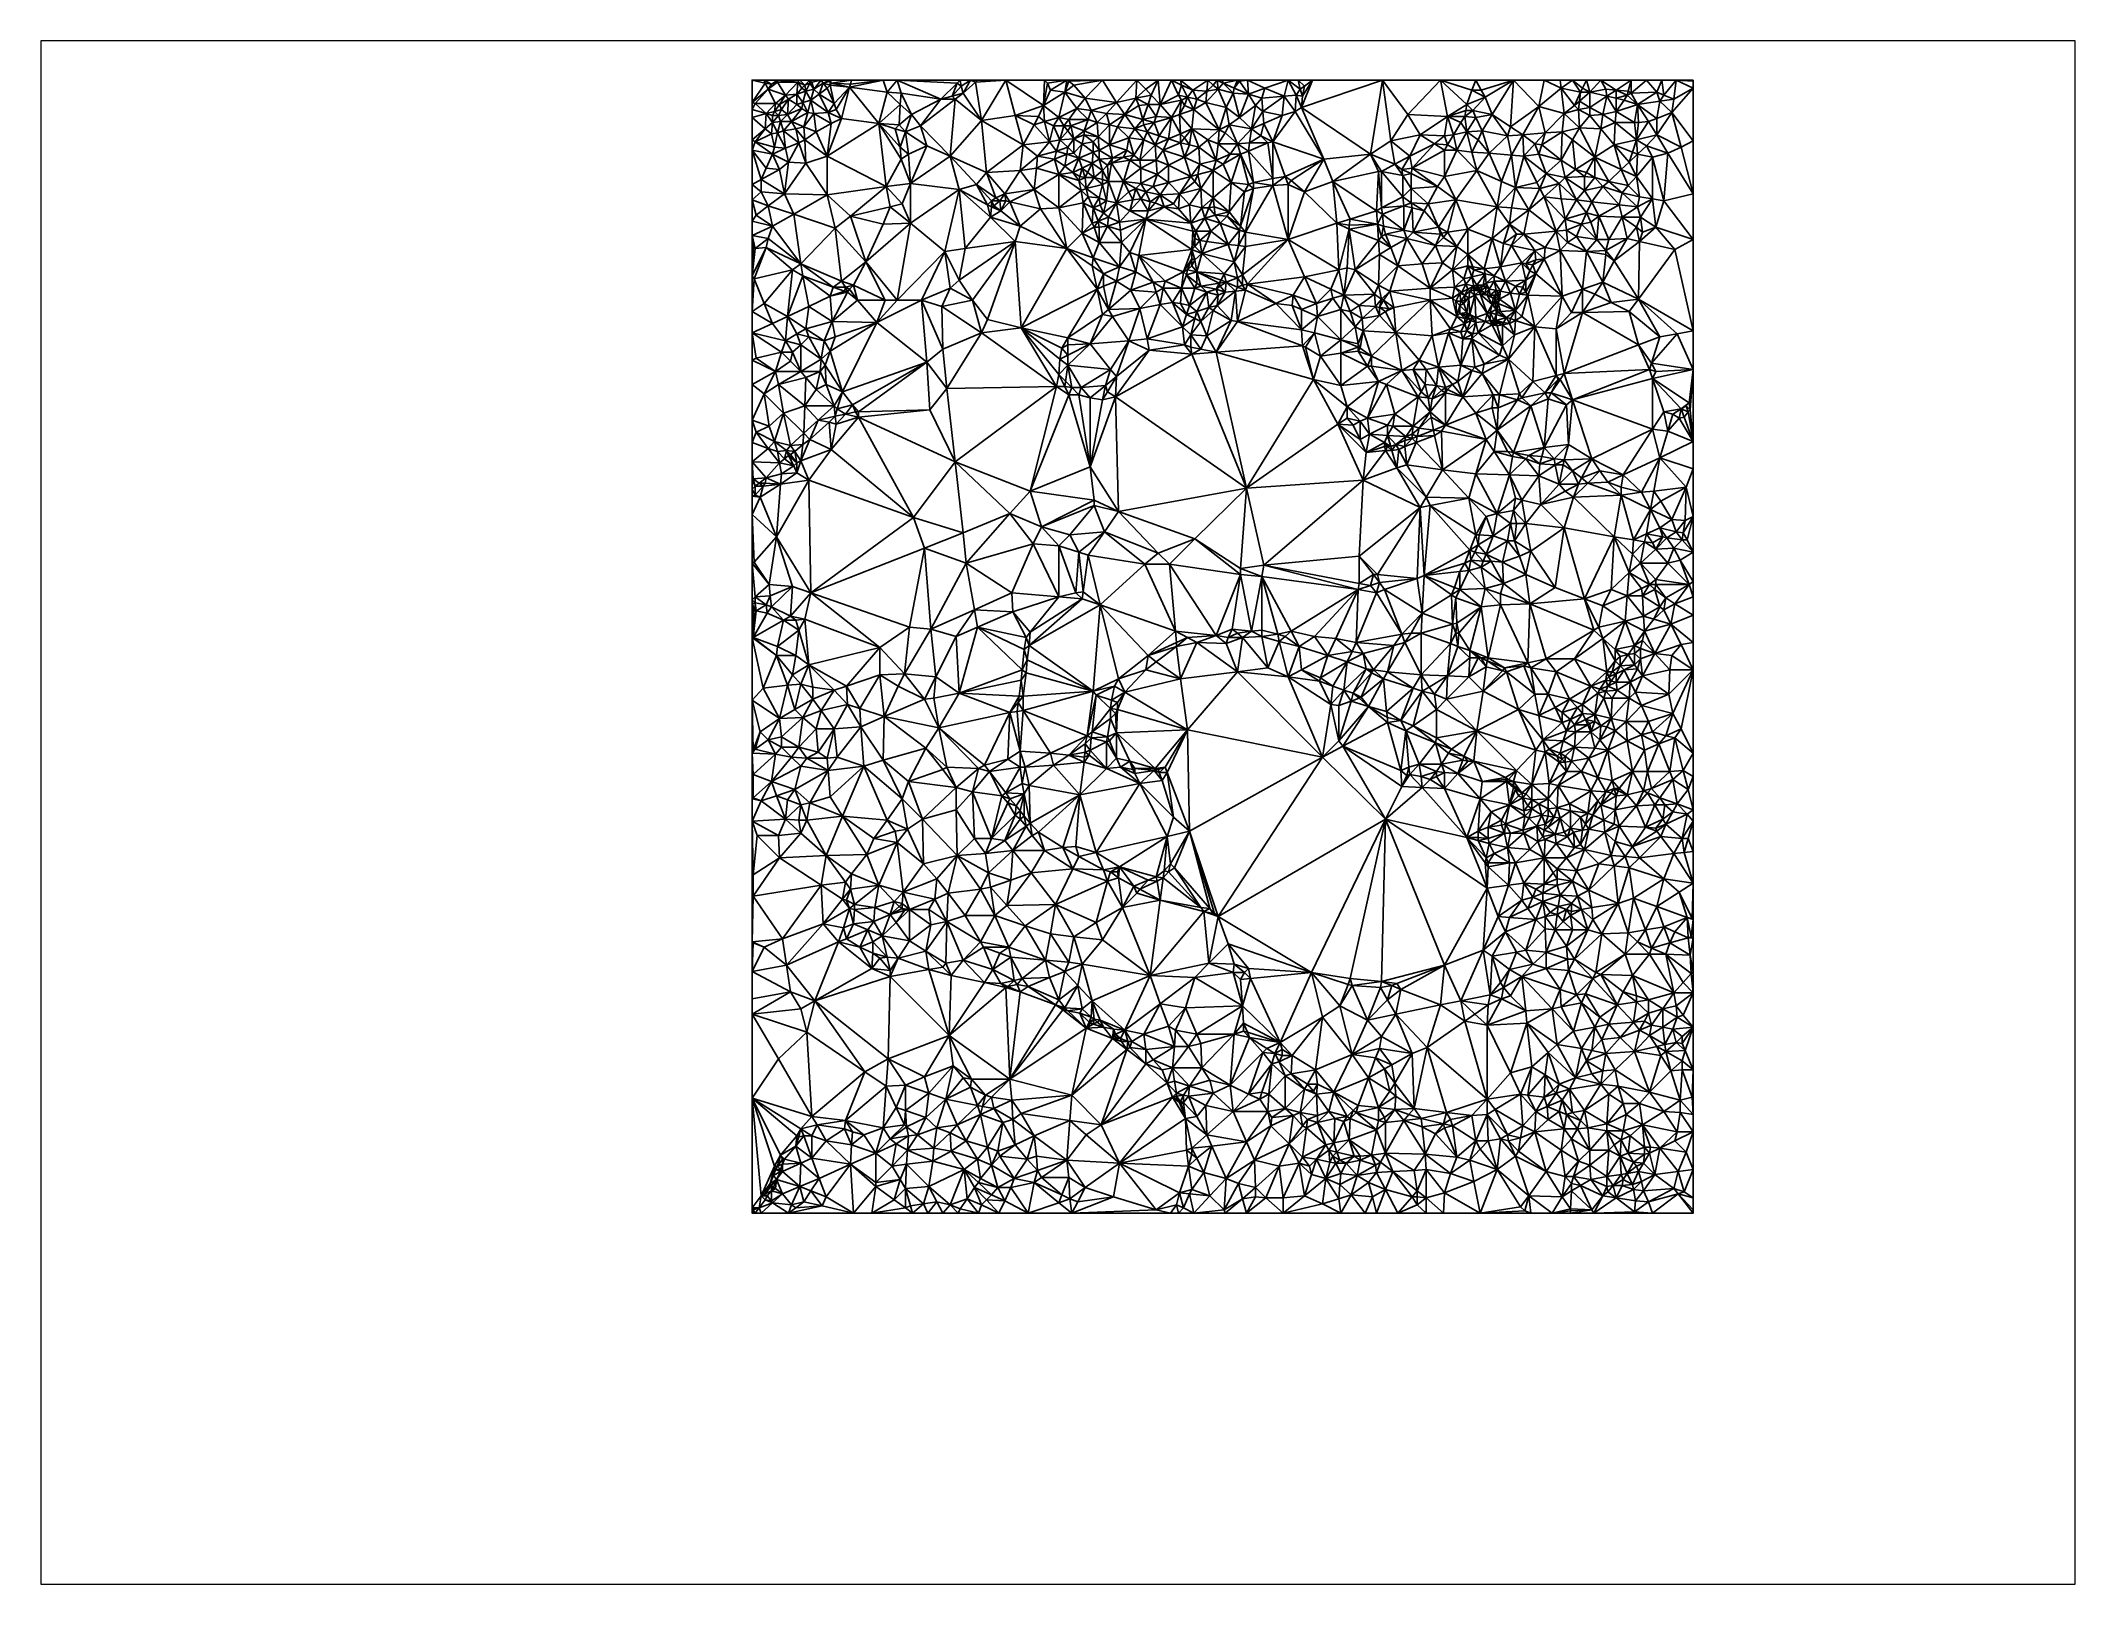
# Paper-space layout '布局2' of a CAD drawing. Header units: millimetres. Extents: x 26 to 231, y 20 to 176.
# The model-space entities are those that its viewports show. They can reach past a viewport. Long polylines and large blocks are cut down to what shows.
import ezdxf

# ---------------------------------------------------------------- set-up
doc = ezdxf.new("R2010")
doc.units = ezdxf.units.MM
doc.layers.add('face', color=7, linetype='Continuous')

msp = doc.modelspace()

# ---------------------------------------------------------------- linework, layer by layer
at = {"layer": 'face'}
for points in [[(177476.5, 746173.5, 269.2), (177515.5, 746230.5, 276.4), (177476.5, 746239.5, 294.8), (177476.5, 746173.5, 269.2)], [(177515.5, 746230.5, 276.4), (177476.5, 746239.5, 294.8), (177512.5, 746239.5, 278.8), (177515.5, 746230.5, 276.4)], [(177476.5, 746173.5, 269.2), (177524.5, 746212.5, 273.6), (177515.5, 746230.5, 276.4), (177476.5, 746173.5, 269.2)], [(177551.5, 746239.5, 278.7), (177533.5, 746227.5, 275.7), (177512.5, 746239.5, 278.8), (177551.5, 746239.5, 278.7)], [(177533.5, 746227.5, 275.7), (177512.5, 746239.5, 278.8), (177515.5, 746230.5, 276.4), (177533.5, 746227.5, 275.7)], [(177524.5, 746212.5, 273.6), (177533.5, 746227.5, 275.7), (177515.5, 746230.5, 276.4), (177524.5, 746212.5, 273.6)], [(177575.5, 746194.5, 294), (177551.5, 746233.5, 279.6), (177524.5, 746212.5, 273.6), (177575.5, 746194.5, 294)], [(177551.5, 746233.5, 279.6), (177524.5, 746212.5, 273.6), (177533.5, 746227.5, 275.7), (177551.5, 746233.5, 279.6)], [(177551.5, 746233.5, 279.6), (177551.5, 746239.5, 278.7), (177533.5, 746227.5, 275.7), (177551.5, 746233.5, 279.6)], [(177611.5, 746233.5, 301.2), (177617.5, 746239.5, 301.6), (177551.5, 746239.5, 278.7), (177611.5, 746233.5, 301.2)], [(177611.5, 746233.5, 301.2), (177551.5, 746233.5, 279.6), (177551.5, 746239.5, 278.7), (177611.5, 746233.5, 301.2)], [(177611.5, 746233.5, 301.2), (177575.5, 746194.5, 294), (177551.5, 746233.5, 279.6), (177611.5, 746233.5, 301.2)], [(177608.5, 746197.5, 296.7), (177611.5, 746233.5, 301.2), (177575.5, 746194.5, 294), (177608.5, 746197.5, 296.7)], [(177608.5, 746197.5, 296.7), (177623.5, 746215.5, 299.6), (177611.5, 746233.5, 301.2), (177608.5, 746197.5, 296.7)], [(177632.5, 746224.5, 295.8), (177611.5, 746233.5, 301.2), (177617.5, 746239.5, 301.6), (177632.5, 746224.5, 295.8)], [(177632.5, 746224.5, 295.8), (177623.5, 746215.5, 299.6), (177611.5, 746233.5, 301.2), (177632.5, 746224.5, 295.8)], [(177632.5, 746224.5, 295.8), (177647.5, 746239.5, 290.8), (177617.5, 746239.5, 301.6), (177632.5, 746224.5, 295.8)], [(177635.5, 746206.5, 294.4), (177632.5, 746224.5, 295.8), (177623.5, 746215.5, 299.6), (177635.5, 746206.5, 294.4)], [(177647.5, 746230.5, 285.7), (177632.5, 746224.5, 295.8), (177647.5, 746239.5, 290.8), (177647.5, 746230.5, 285.7)], [(177635.5, 746206.5, 294.4), (177647.5, 746230.5, 285.7), (177632.5, 746224.5, 295.8), (177635.5, 746206.5, 294.4)], [(177659.5, 746212.5, 277), (177635.5, 746206.5, 294.4), (177647.5, 746230.5, 285.7), (177659.5, 746212.5, 277)], [(177647.5, 746230.5, 285.7), (177653.5, 746233.5, 286.6), (177647.5, 746239.5, 290.8), (177647.5, 746230.5, 285.7)], [(177680.5, 746239.5, 289.6), (177653.5, 746233.5, 286.6), (177647.5, 746239.5, 290.8), (177680.5, 746239.5, 289.6)], [(177659.5, 746212.5, 277), (177647.5, 746230.5, 285.7), (177653.5, 746233.5, 286.6), (177659.5, 746212.5, 277)], [(177659.5, 746212.5, 277), (177680.5, 746239.5, 289.6), (177653.5, 746233.5, 286.6), (177659.5, 746212.5, 277)], [(177659.5, 746212.5, 277), (177686.5, 746230.5, 285.1), (177680.5, 746239.5, 289.6), (177659.5, 746212.5, 277)], [(177674.5, 746197.5, 271.4), (177659.5, 746212.5, 277), (177686.5, 746230.5, 285.1), (177674.5, 746197.5, 271.4)], [(177674.5, 746197.5, 271.4), (177698.5, 746215.5, 277.2), (177686.5, 746230.5, 285.1), (177674.5, 746197.5, 271.4)], [(177686.5, 746230.5, 285.1), (177707.5, 746239.5, 283), (177680.5, 746239.5, 289.6), (177686.5, 746230.5, 285.1)], [(177707.5, 746236.5, 282.1), (177686.5, 746230.5, 285.1), (177707.5, 746239.5, 283), (177707.5, 746236.5, 282.1)], [(177707.5, 746224.5, 278), (177707.5, 746236.5, 282.1), (177686.5, 746230.5, 285.1), (177707.5, 746224.5, 278)], [(177707.5, 746224.5, 278), (177698.5, 746215.5, 277.2), (177686.5, 746230.5, 285.1), (177707.5, 746224.5, 278)], [(177719.5, 746170.5, 259.3), (177707.5, 746224.5, 278), (177698.5, 746215.5, 277.2), (177719.5, 746170.5, 259.3)], [(177710.5, 746230.5, 279.2), (177770.5, 746239.5, 256.4), (177707.5, 746239.5, 283), (177710.5, 746230.5, 279.2)], [(177710.5, 746230.5, 279.2), (177707.5, 746236.5, 282.1), (177707.5, 746239.5, 283), (177710.5, 746230.5, 279.2)], [(177707.5, 746224.5, 278), (177710.5, 746230.5, 279.2), (177707.5, 746236.5, 282.1), (177707.5, 746224.5, 278)], [(177764.5, 746218.5, 255.6), (177707.5, 746224.5, 278), (177710.5, 746230.5, 279.2), (177764.5, 746218.5, 255.6)], [(177764.5, 746218.5, 255.6), (177719.5, 746170.5, 259.3), (177707.5, 746224.5, 278), (177764.5, 746218.5, 255.6)], [(177767.5, 746227.5, 255.8), (177710.5, 746230.5, 279.2), (177770.5, 746239.5, 256.4), (177767.5, 746227.5, 255.8)], [(177764.5, 746218.5, 255.6), (177767.5, 746227.5, 255.8), (177710.5, 746230.5, 279.2), (177764.5, 746218.5, 255.6)], [(177764.5, 746218.5, 255.6), (177875.5, 746203.5, 254.9), (177863.5, 746239.5, 256.9), (177764.5, 746218.5, 255.6)], [(177764.5, 746218.5, 255.6), (177863.5, 746239.5, 256.9), (177767.5, 746227.5, 255.8), (177764.5, 746218.5, 255.6)], [(177863.5, 746239.5, 256.9), (177767.5, 746227.5, 255.8), (177770.5, 746239.5, 256.4), (177863.5, 746239.5, 256.9)], [(177875.5, 746203.5, 254.9), (177863.5, 746239.5, 256.9), (177905.5, 746239.5, 245.1), (177875.5, 746203.5, 254.9)], [(177917.5, 746200.5, 243.8), (177905.5, 746239.5, 245.1), (177875.5, 746203.5, 254.9), (177917.5, 746200.5, 243.8)], [(178034.5, 746182.5, 237.2), (177917.5, 746200.5, 243.8), (177905.5, 746239.5, 245.1), (178034.5, 746182.5, 237.2)], [(178034.5, 746182.5, 237.2), (178082.5, 746230.5, 248.3), (177905.5, 746239.5, 245.1), (178034.5, 746182.5, 237.2)], [(178082.5, 746230.5, 248.3), (177905.5, 746239.5, 245.1), (178091.5, 746239.5, 248.7), (178082.5, 746230.5, 248.3)], [(178034.5, 746182.5, 237.2), (178067.5, 746191.5, 240.6), (178082.5, 746230.5, 248.3), (178034.5, 746182.5, 237.2)], [(178067.5, 746191.5, 240.6), (178082.5, 746230.5, 248.3), (178094.5, 746221.5, 247.1), (178067.5, 746191.5, 240.6)], [(178100.5, 746200.5, 237.5), (178067.5, 746191.5, 240.6), (178094.5, 746221.5, 247.1), (178100.5, 746200.5, 237.5)], [(178082.5, 746230.5, 248.3), (178094.5, 746221.5, 247.1), (178091.5, 746239.5, 248.7), (178082.5, 746230.5, 248.3)], [(178121.5, 746239.5, 246.2), (178094.5, 746221.5, 247.1), (178091.5, 746239.5, 248.7), (178121.5, 746239.5, 246.2)], [(178100.5, 746200.5, 237.5), (178121.5, 746239.5, 246.2), (178094.5, 746221.5, 247.1), (178100.5, 746200.5, 237.5)], [(178100.5, 746200.5, 237.5), (178136.5, 746233.5, 237.7), (178121.5, 746239.5, 246.2), (178100.5, 746200.5, 237.5)], [(178154.5, 746119.5, 239.1), (178100.5, 746200.5, 237.5), (178136.5, 746233.5, 237.7), (178154.5, 746119.5, 239.1)], [(178136.5, 746233.5, 237.7), (178121.5, 746239.5, 246.2), (178142.5, 746239.5, 237.7), (178136.5, 746233.5, 237.7)], [(178154.5, 746119.5, 239.1), (178226.5, 746239.5, 239.5), (178136.5, 746233.5, 237.7), (178154.5, 746119.5, 239.1)], [(178226.5, 746239.5, 239.5), (178136.5, 746233.5, 237.7), (178142.5, 746239.5, 237.7), (178226.5, 746239.5, 239.5)], [(178154.5, 746119.5, 239.1), (178253.5, 746134.5, 246.9), (178226.5, 746239.5, 239.5), (178154.5, 746119.5, 239.1)], [(178253.5, 746134.5, 246.9), (178226.5, 746239.5, 239.5), (178337.5, 746164.5, 258.1), (178253.5, 746134.5, 246.9)], [(178226.5, 746239.5, 239.5), (178337.5, 746164.5, 258.1), (178340.5, 746239.5, 250.3), (178226.5, 746239.5, 239.5)], [(178337.5, 746164.5, 258.1), (178349.5, 746230.5, 252.8), (178340.5, 746239.5, 250.3), (178337.5, 746164.5, 258.1)], [(178337.5, 746164.5, 258.1), (178358.5, 746209.5, 257.6), (178349.5, 746230.5, 252.8), (178337.5, 746164.5, 258.1)], [(178406.5, 746239.5, 248.3), (178349.5, 746230.5, 252.8), (178340.5, 746239.5, 250.3), (178406.5, 746239.5, 248.3)], [(178406.5, 746239.5, 248.3), (178358.5, 746209.5, 257.6), (178349.5, 746230.5, 252.8), (178406.5, 746239.5, 248.3)], [(178406.5, 746239.5, 248.3), (178400.5, 746203.5, 259.9), (178358.5, 746209.5, 257.6), (178406.5, 746239.5, 248.3)], [(178412.5, 746236.5, 248.9), (178406.5, 746239.5, 248.3), (178400.5, 746203.5, 259.9), (178412.5, 746236.5, 248.9)], [(178427.5, 746224.5, 250.2), (178412.5, 746236.5, 248.9), (178400.5, 746203.5, 259.9), (178427.5, 746224.5, 250.2)], [(178460.5, 746185.5, 256.1), (178427.5, 746224.5, 250.2), (178400.5, 746203.5, 259.9), (178460.5, 746185.5, 256.1)], [(178511.5, 746239.5, 262.7), (178412.5, 746236.5, 248.9), (178406.5, 746239.5, 248.3), (178511.5, 746239.5, 262.7)], [(178511.5, 746239.5, 262.7), (178427.5, 746224.5, 250.2), (178412.5, 746236.5, 248.9), (178511.5, 746239.5, 262.7)], [(178511.5, 746239.5, 262.7), (178460.5, 746185.5, 256.1), (178427.5, 746224.5, 250.2), (178511.5, 746239.5, 262.7)], [(178553.5, 746173.5, 269.4), (178511.5, 746239.5, 262.7), (178460.5, 746185.5, 256.1), (178553.5, 746173.5, 269.4)], [(178613.5, 746239.5, 266), (178553.5, 746173.5, 269.4), (178511.5, 746239.5, 262.7), (178613.5, 746239.5, 266)], [(178610.5, 746185.5, 267.4), (178613.5, 746239.5, 266), (178553.5, 746173.5, 269.4), (178610.5, 746185.5, 267.4)], [(178610.5, 746185.5, 267.4), (178640.5, 746212.5, 269.7), (178613.5, 746239.5, 266), (178610.5, 746185.5, 267.4)], [(178676.5, 746239.5, 262.5), (178640.5, 746212.5, 269.7), (178613.5, 746239.5, 266), (178676.5, 746239.5, 262.5)], [(178676.5, 746239.5, 262.5), (178655.5, 746194.5, 271.6), (178640.5, 746212.5, 269.7), (178676.5, 746239.5, 262.5)], [(178682.5, 746167.5, 272.4), (178676.5, 746239.5, 262.5), (178655.5, 746194.5, 271.6), (178682.5, 746167.5, 272.4)], [(178682.5, 746167.5, 272.4), (178715.5, 746239.5, 268.5), (178676.5, 746239.5, 262.5), (178682.5, 746167.5, 272.4)], [(178736.5, 746194.5, 276.2), (178682.5, 746167.5, 272.4), (178715.5, 746239.5, 268.5), (178736.5, 746194.5, 276.2)], [(178745.5, 746224.5, 268), (178736.5, 746194.5, 276.2), (178715.5, 746239.5, 268.5), (178745.5, 746224.5, 268)], [(178745.5, 746224.5, 268), (178742.5, 746239.5, 264.8), (178715.5, 746239.5, 268.5), (178745.5, 746224.5, 268)], [(178763.5, 746188.5, 276.5), (178745.5, 746224.5, 268), (178736.5, 746194.5, 276.2), (178763.5, 746188.5, 276.5)], [(178823.5, 746239.5, 282.6), (178778.5, 746209.5, 277.6), (178742.5, 746239.5, 264.8), (178823.5, 746239.5, 282.6)], [(178778.5, 746209.5, 277.6), (178745.5, 746224.5, 268), (178742.5, 746239.5, 264.8), (178778.5, 746209.5, 277.6)], [(178763.5, 746188.5, 276.5), (178778.5, 746209.5, 277.6), (178745.5, 746224.5, 268), (178763.5, 746188.5, 276.5)], [(178820.5, 746206.5, 282.1), (178823.5, 746239.5, 282.6), (178778.5, 746209.5, 277.6), (178820.5, 746206.5, 282.1)], [(178820.5, 746206.5, 282.1), (178838.5, 746224.5, 284.3), (178823.5, 746239.5, 282.6), (178820.5, 746206.5, 282.1)], [(178853.5, 746212.5, 281.9), (178820.5, 746206.5, 282.1), (178838.5, 746224.5, 284.3), (178853.5, 746212.5, 281.9)], [(178850.5, 746239.5, 283.8), (178838.5, 746224.5, 284.3), (178823.5, 746239.5, 282.6), (178850.5, 746239.5, 283.8)], [(178853.5, 746212.5, 281.9), (178850.5, 746239.5, 283.8), (178838.5, 746224.5, 284.3), (178853.5, 746212.5, 281.9)], [(178868.5, 746230.5, 280), (178865.5, 746239.5, 280.7), (178850.5, 746239.5, 283.8), (178868.5, 746230.5, 280)], [(178868.5, 746230.5, 280), (178853.5, 746212.5, 281.9), (178850.5, 746239.5, 283.8), (178868.5, 746230.5, 280)], [(178898.5, 746200.5, 270.7), (178868.5, 746230.5, 280), (178853.5, 746212.5, 281.9), (178898.5, 746200.5, 270.7)], [(178910.5, 746239.5, 258.7), (178868.5, 746230.5, 280), (178865.5, 746239.5, 280.7), (178910.5, 746239.5, 258.7)], [(178910.5, 746239.5, 258.7), (178901.5, 746215.5, 269.9), (178868.5, 746230.5, 280), (178910.5, 746239.5, 258.7)], [(178901.5, 746215.5, 269.9), (178898.5, 746200.5, 270.7), (178868.5, 746230.5, 280), (178901.5, 746215.5, 269.9)], [(178916.5, 746236.5, 257.6), (178910.5, 746239.5, 258.7), (178901.5, 746215.5, 269.9), (178916.5, 746236.5, 257.6)], [(178943.5, 746197.5, 259.1), (178916.5, 746236.5, 257.6), (178901.5, 746215.5, 269.9), (178943.5, 746197.5, 259.1)], [(178940.5, 746239.5, 251.1), (178916.5, 746236.5, 257.6), (178910.5, 746239.5, 258.7), (178940.5, 746239.5, 251.1)], [(178940.5, 746239.5, 251.1), (178943.5, 746197.5, 259.1), (178916.5, 746236.5, 257.6), (178940.5, 746239.5, 251.1)], [(179060.5, 746239.5, 249.1), (178991.5, 746215.5, 246.8), (178940.5, 746239.5, 251.1), (179060.5, 746239.5, 249.1)], [(178991.5, 746215.5, 246.8), (178940.5, 746239.5, 251.1), (178943.5, 746197.5, 259.1), (178991.5, 746215.5, 246.8)], [(179048.5, 746191.5, 243.1), (179060.5, 746239.5, 249.1), (178991.5, 746215.5, 246.8), (179048.5, 746191.5, 243.1)], [(179084.5, 746194.5, 246.1), (179048.5, 746191.5, 243.1), (179060.5, 746239.5, 249.1), (179084.5, 746194.5, 246.1)], [(179084.5, 746194.5, 246.1), (179096.5, 746212.5, 246.5), (179060.5, 746239.5, 249.1), (179084.5, 746194.5, 246.1)], [(179096.5, 746212.5, 246.5), (179060.5, 746239.5, 249.1), (179090.5, 746239.5, 240.9), (179096.5, 746212.5, 246.5)], [(179132.5, 746239.5, 239.5), (179108.5, 746221.5, 240.6), (179090.5, 746239.5, 240.9), (179132.5, 746239.5, 239.5)], [(179108.5, 746221.5, 240.6), (179090.5, 746239.5, 240.9), (179096.5, 746212.5, 246.5), (179108.5, 746221.5, 240.6)], [(179102.5, 746191.5, 238.2), (179108.5, 746221.5, 240.6), (179096.5, 746212.5, 246.5), (179102.5, 746191.5, 238.2)], [(179339.5, 746239.5, 244.3), (179303.5, 746020.5, 238), (179099.5, 746158.5, 238.6), (179339.5, 746239.5, 244.3)], [(179339.5, 746239.5, 244.3), (179099.5, 746158.5, 238.6), (179132.5, 746239.5, 239.5), (179339.5, 746239.5, 244.3)], [(179099.5, 746158.5, 238.6), (179132.5, 746239.5, 239.5), (179102.5, 746191.5, 238.2), (179099.5, 746158.5, 238.6)], [(179132.5, 746239.5, 239.5), (179102.5, 746191.5, 238.2), (179108.5, 746221.5, 240.6), (179132.5, 746239.5, 239.5)], [(179339.5, 746239.5, 244.3), (179363.5, 746059.5, 240.6), (179303.5, 746020.5, 238), (179339.5, 746239.5, 244.3)], [(179510.5, 746239.5, 260.5), (179414.5, 746137.5, 248.3), (179339.5, 746239.5, 244.3), (179510.5, 746239.5, 260.5)], [(179414.5, 746137.5, 248.3), (179339.5, 746239.5, 244.3), (179363.5, 746059.5, 240.6), (179414.5, 746137.5, 248.3)], [(179510.5, 746239.5, 260.5), (179531.5, 746131.5, 253.4), (179414.5, 746137.5, 248.3), (179510.5, 746239.5, 260.5)], [(179615.5, 746239.5, 280.6), (179603.5, 746209.5, 279.9), (179510.5, 746239.5, 260.5), (179615.5, 746239.5, 280.6)], [(179603.5, 746209.5, 279.9), (179588.5, 746167.5, 269.5), (179510.5, 746239.5, 260.5), (179603.5, 746209.5, 279.9)], [(179588.5, 746167.5, 269.5), (179510.5, 746239.5, 260.5), (179531.5, 746131.5, 253.4), (179588.5, 746167.5, 269.5)], [(179630.5, 746209.5, 286.6), (179615.5, 746239.5, 280.6), (179603.5, 746209.5, 279.9), (179630.5, 746209.5, 286.6)], [(179726.5, 746239.5, 311), (179630.5, 746209.5, 286.6), (179615.5, 746239.5, 280.6), (179726.5, 746239.5, 311)], [(179726.5, 746239.5, 311), (179642.5, 746188.5, 284.4), (179630.5, 746209.5, 286.6), (179726.5, 746239.5, 311)], [(179726.5, 746239.5, 311), (179663.5, 746137.5, 287.7), (179642.5, 746188.5, 284.4), (179726.5, 746239.5, 311)], [(179726.5, 746239.5, 311), (179717.5, 746101.5, 302.2), (179663.5, 746137.5, 287.7), (179726.5, 746239.5, 311)], [(179801.5, 746161.5, 313.7), (179726.5, 746239.5, 311), (179717.5, 746101.5, 302.2), (179801.5, 746161.5, 313.7)], [(179816.5, 746239.5, 318.6), (179801.5, 746161.5, 313.7), (179726.5, 746239.5, 311), (179816.5, 746239.5, 318.6)], [(179867.5, 746215.5, 314.2), (179816.5, 746239.5, 318.6), (179801.5, 746161.5, 313.7), (179867.5, 746215.5, 314.2)], [(179867.5, 746215.5, 314.2), (179864.5, 746239.5, 314.7), (179816.5, 746239.5, 318.6), (179867.5, 746215.5, 314.2)], [(179900.5, 746239.5, 298.8), (179867.5, 746215.5, 314.2), (179864.5, 746239.5, 314.7), (179900.5, 746239.5, 298.8)], [(179924.5, 746203.5, 291.4), (179900.5, 746239.5, 298.8), (179867.5, 746215.5, 314.2), (179924.5, 746203.5, 291.4)], [(179942.5, 746239.5, 301.9), (179930.5, 746215.5, 290.7), (179900.5, 746239.5, 298.8), (179942.5, 746239.5, 301.9)], [(179930.5, 746215.5, 290.7), (179924.5, 746203.5, 291.4), (179900.5, 746239.5, 298.8), (179930.5, 746215.5, 290.7)], [(179951.5, 746203.5, 285.2), (179942.5, 746239.5, 301.9), (179930.5, 746215.5, 290.7), (179951.5, 746203.5, 285.2)], [(179984.5, 746239.5, 296), (179951.5, 746203.5, 285.2), (179942.5, 746239.5, 301.9), (179984.5, 746239.5, 296)], [(179984.5, 746239.5, 296), (179999.5, 746212.5, 287.2), (179951.5, 746203.5, 285.2), (179984.5, 746239.5, 296)], [(180074.5, 746239.5, 262.4), (180029.5, 746209.5, 278.4), (179984.5, 746239.5, 296), (180074.5, 746239.5, 262.4)], [(180029.5, 746209.5, 278.4), (179984.5, 746239.5, 296), (179999.5, 746212.5, 287.2), (180029.5, 746209.5, 278.4)], [(180074.5, 746239.5, 262.4), (180065.5, 746206.5, 261.4), (180029.5, 746209.5, 278.4), (180074.5, 746239.5, 262.4)], [(180074.5, 746200.5, 257.8), (180074.5, 746239.5, 262.4), (180065.5, 746206.5, 261.4), (180074.5, 746200.5, 257.8)], [(180149.5, 746203.5, 281), (180119.5, 746239.5, 279.8), (180074.5, 746200.5, 257.8), (180149.5, 746203.5, 281)], [(180119.5, 746239.5, 279.8), (180074.5, 746200.5, 257.8), (180074.5, 746239.5, 262.4), (180119.5, 746239.5, 279.8)], [(180164.5, 746239.5, 286.2), (180149.5, 746203.5, 281), (180119.5, 746239.5, 279.8), (180164.5, 746239.5, 286.2)], [(180170.5, 746194.5, 280.8), (180164.5, 746239.5, 286.2), (180149.5, 746203.5, 281), (180170.5, 746194.5, 280.8)], [(180206.5, 746239.5, 284.5), (180170.5, 746194.5, 280.8), (180164.5, 746239.5, 286.2), (180206.5, 746239.5, 284.5)], [(180206.5, 746239.5, 284.5), (180200.5, 746182.5, 272.3), (180170.5, 746194.5, 280.8), (180206.5, 746239.5, 284.5)], [(180206.5, 746239.5, 284.5), (180257.5, 746215.5, 264.2), (180200.5, 746182.5, 272.3), (180206.5, 746239.5, 284.5)], [(180257.5, 746239.5, 268.9), (180257.5, 746236.5, 268.4), (180206.5, 746239.5, 284.5), (180257.5, 746239.5, 268.9)], [(180257.5, 746236.5, 268.4), (180206.5, 746239.5, 284.5), (180257.5, 746215.5, 264.2), (180257.5, 746236.5, 268.4)], [(177485.5, 746170.5, 269.3), (177476.5, 746173.5, 269.2), (177524.5, 746212.5, 273.6), (177485.5, 746170.5, 269.3)], [(177476.5, 746152.5, 269.8), (177485.5, 746170.5, 269.3), (177476.5, 746173.5, 269.2), (177476.5, 746152.5, 269.8)], [(177518.5, 746140.5, 287.6), (177476.5, 746152.5, 269.8), (177485.5, 746170.5, 269.3), (177518.5, 746140.5, 287.6)], [(177485.5, 746170.5, 269.3), (177545.5, 746170.5, 288.6), (177524.5, 746212.5, 273.6), (177485.5, 746170.5, 269.3)], [(177518.5, 746140.5, 287.6), (177485.5, 746170.5, 269.3), (177545.5, 746170.5, 288.6), (177518.5, 746140.5, 287.6)], [(177518.5, 746140.5, 287.6), (177542.5, 746146.5, 289.8), (177545.5, 746170.5, 288.6), (177518.5, 746140.5, 287.6)], [(177575.5, 746194.5, 294), (177545.5, 746170.5, 288.6), (177524.5, 746212.5, 273.6), (177575.5, 746194.5, 294)], [(177542.5, 746146.5, 289.8), (177557.5, 746167.5, 287.1), (177545.5, 746170.5, 288.6), (177542.5, 746146.5, 289.8)], [(177563.5, 746152.5, 279.9), (177542.5, 746146.5, 289.8), (177557.5, 746167.5, 287.1), (177563.5, 746152.5, 279.9)], [(177557.5, 746167.5, 287.1), (177575.5, 746194.5, 294), (177545.5, 746170.5, 288.6), (177557.5, 746167.5, 287.1)], [(177584.5, 746182.5, 292.3), (177557.5, 746167.5, 287.1), (177575.5, 746194.5, 294), (177584.5, 746182.5, 292.3)], [(177563.5, 746152.5, 279.9), (177584.5, 746182.5, 292.3), (177557.5, 746167.5, 287.1), (177563.5, 746152.5, 279.9)], [(177581.5, 746137.5, 272.1), (177563.5, 746152.5, 279.9), (177584.5, 746182.5, 292.3), (177581.5, 746137.5, 272.1)], [(177608.5, 746197.5, 296.7), (177584.5, 746182.5, 292.3), (177575.5, 746194.5, 294), (177608.5, 746197.5, 296.7)], [(177581.5, 746137.5, 272.1), (177608.5, 746167.5, 282), (177584.5, 746182.5, 292.3), (177581.5, 746137.5, 272.1)], [(177623.5, 746155.5, 282.3), (177581.5, 746137.5, 272.1), (177608.5, 746167.5, 282), (177623.5, 746155.5, 282.3)], [(177608.5, 746197.5, 296.7), (177608.5, 746167.5, 282), (177584.5, 746182.5, 292.3), (177608.5, 746197.5, 296.7)], [(177635.5, 746206.5, 294.4), (177608.5, 746197.5, 296.7), (177623.5, 746215.5, 299.6), (177635.5, 746206.5, 294.4)], [(177626.5, 746173.5, 288.2), (177635.5, 746206.5, 294.4), (177608.5, 746197.5, 296.7), (177626.5, 746173.5, 288.2)], [(177626.5, 746173.5, 288.2), (177608.5, 746197.5, 296.7), (177608.5, 746167.5, 282), (177626.5, 746173.5, 288.2)], [(177626.5, 746173.5, 288.2), (177623.5, 746155.5, 282.3), (177608.5, 746167.5, 282), (177626.5, 746173.5, 288.2)], [(177641.5, 746143.5, 275.8), (177626.5, 746173.5, 288.2), (177623.5, 746155.5, 282.3), (177641.5, 746143.5, 275.8)], [(177650.5, 746179.5, 284.4), (177626.5, 746173.5, 288.2), (177635.5, 746206.5, 294.4), (177650.5, 746179.5, 284.4)], [(177650.5, 746179.5, 284.4), (177641.5, 746143.5, 275.8), (177626.5, 746173.5, 288.2), (177650.5, 746179.5, 284.4)], [(177650.5, 746179.5, 284.4), (177659.5, 746212.5, 277), (177635.5, 746206.5, 294.4), (177650.5, 746179.5, 284.4)], [(177659.5, 746140.5, 267), (177650.5, 746179.5, 284.4), (177641.5, 746143.5, 275.8), (177659.5, 746140.5, 267)], [(177650.5, 746179.5, 284.4), (177674.5, 746197.5, 271.4), (177659.5, 746212.5, 277), (177650.5, 746179.5, 284.4)], [(177701.5, 746143.5, 263.6), (177650.5, 746179.5, 284.4), (177674.5, 746197.5, 271.4), (177701.5, 746143.5, 263.6)], [(177701.5, 746143.5, 263.6), (177659.5, 746140.5, 267), (177650.5, 746179.5, 284.4), (177701.5, 746143.5, 263.6)], [(177719.5, 746170.5, 259.3), (177674.5, 746197.5, 271.4), (177698.5, 746215.5, 277.2), (177719.5, 746170.5, 259.3)], [(177701.5, 746143.5, 263.6), (177719.5, 746170.5, 259.3), (177674.5, 746197.5, 271.4), (177701.5, 746143.5, 263.6)], [(177725.5, 746152.5, 260.3), (177701.5, 746143.5, 263.6), (177719.5, 746170.5, 259.3), (177725.5, 746152.5, 260.3)], [(177764.5, 746218.5, 255.6), (177725.5, 746152.5, 260.3), (177719.5, 746170.5, 259.3), (177764.5, 746218.5, 255.6)], [(177740.5, 746125.5, 251.5), (177764.5, 746218.5, 255.6), (177725.5, 746152.5, 260.3), (177740.5, 746125.5, 251.5)], [(177851.5, 746110.5, 252.3), (177740.5, 746125.5, 251.5), (177764.5, 746218.5, 255.6), (177851.5, 746110.5, 252.3)], [(177851.5, 746110.5, 252.3), (177764.5, 746218.5, 255.6), (177875.5, 746203.5, 254.9), (177851.5, 746110.5, 252.3)], [(177851.5, 746110.5, 252.3), (177875.5, 746203.5, 254.9), (177914.5, 746167.5, 247.9), (177851.5, 746110.5, 252.3)], [(177851.5, 746110.5, 252.3), (177911.5, 746107.5, 245.5), (177914.5, 746167.5, 247.9), (177851.5, 746110.5, 252.3)], [(177917.5, 746200.5, 243.8), (177914.5, 746167.5, 247.9), (177875.5, 746203.5, 254.9), (177917.5, 746200.5, 243.8)], [(177947.5, 746137.5, 247.1), (177911.5, 746107.5, 245.5), (177914.5, 746167.5, 247.9), (177947.5, 746137.5, 247.1)], [(177947.5, 746137.5, 247.1), (177917.5, 746200.5, 243.8), (177914.5, 746167.5, 247.9), (177947.5, 746137.5, 247.1)], [(178034.5, 746182.5, 237.2), (177947.5, 746137.5, 247.1), (177917.5, 746200.5, 243.8), (178034.5, 746182.5, 237.2)], [(177974.5, 746104.5, 237.5), (178034.5, 746182.5, 237.2), (177947.5, 746137.5, 247.1), (177974.5, 746104.5, 237.5)], [(178061.5, 746014.5, 236), (177974.5, 746104.5, 237.5), (178076.5, 746182.5, 237), (178061.5, 746014.5, 236)], [(177974.5, 746104.5, 237.5), (178076.5, 746182.5, 237), (178034.5, 746182.5, 237.2), (177974.5, 746104.5, 237.5)], [(178076.5, 746182.5, 237), (178034.5, 746182.5, 237.2), (178067.5, 746191.5, 240.6), (178076.5, 746182.5, 237)], [(178061.5, 746014.5, 236), (178154.5, 746119.5, 239.1), (178076.5, 746182.5, 237), (178061.5, 746014.5, 236)], [(178076.5, 746182.5, 237), (178100.5, 746200.5, 237.5), (178067.5, 746191.5, 240.6), (178076.5, 746182.5, 237)], [(178154.5, 746119.5, 239.1), (178076.5, 746182.5, 237), (178100.5, 746200.5, 237.5), (178154.5, 746119.5, 239.1)], [(178253.5, 746134.5, 246.9), (178322.5, 746131.5, 252.9), (178337.5, 746164.5, 258.1), (178253.5, 746134.5, 246.9)], [(178337.5, 746164.5, 258.1), (178340.5, 746116.5, 256.9), (178322.5, 746131.5, 252.9), (178337.5, 746164.5, 258.1)], [(178400.5, 746203.5, 259.9), (178337.5, 746164.5, 258.1), (178358.5, 746209.5, 257.6), (178400.5, 746203.5, 259.9)], [(178400.5, 746203.5, 259.9), (178382.5, 746128.5, 268.5), (178337.5, 746164.5, 258.1), (178400.5, 746203.5, 259.9)], [(178382.5, 746128.5, 268.5), (178337.5, 746164.5, 258.1), (178340.5, 746116.5, 256.9), (178382.5, 746128.5, 268.5)], [(178436.5, 746155.5, 267.3), (178400.5, 746203.5, 259.9), (178382.5, 746128.5, 268.5), (178436.5, 746155.5, 267.3)], [(178460.5, 746185.5, 256.1), (178436.5, 746155.5, 267.3), (178400.5, 746203.5, 259.9), (178460.5, 746185.5, 256.1)], [(178478.5, 746149.5, 270.2), (178460.5, 746185.5, 256.1), (178436.5, 746155.5, 267.3), (178478.5, 746149.5, 270.2)], [(178553.5, 746173.5, 269.4), (178478.5, 746149.5, 270.2), (178460.5, 746185.5, 256.1), (178553.5, 746173.5, 269.4)], [(178553.5, 746173.5, 269.4), (178523.5, 746140.5, 272.3), (178478.5, 746149.5, 270.2), (178553.5, 746173.5, 269.4)], [(178577.5, 746137.5, 259.8), (178553.5, 746173.5, 269.4), (178523.5, 746140.5, 272.3), (178577.5, 746137.5, 259.8)], [(178610.5, 746185.5, 267.4), (178577.5, 746137.5, 259.8), (178553.5, 746173.5, 269.4), (178610.5, 746185.5, 267.4)], [(178610.5, 746185.5, 267.4), (178619.5, 746164.5, 264.5), (178577.5, 746137.5, 259.8), (178610.5, 746185.5, 267.4)], [(178631.5, 746122.5, 273.7), (178619.5, 746164.5, 264.5), (178577.5, 746137.5, 259.8), (178631.5, 746122.5, 273.7)], [(178655.5, 746194.5, 271.6), (178610.5, 746185.5, 267.4), (178640.5, 746212.5, 269.7), (178655.5, 746194.5, 271.6)], [(178646.5, 746167.5, 267.5), (178655.5, 746194.5, 271.6), (178610.5, 746185.5, 267.4), (178646.5, 746167.5, 267.5)], [(178646.5, 746167.5, 267.5), (178610.5, 746185.5, 267.4), (178619.5, 746164.5, 264.5), (178646.5, 746167.5, 267.5)], [(178646.5, 746167.5, 267.5), (178631.5, 746122.5, 273.7), (178619.5, 746164.5, 264.5), (178646.5, 746167.5, 267.5)], [(178670.5, 746131.5, 275.7), (178646.5, 746167.5, 267.5), (178631.5, 746122.5, 273.7), (178670.5, 746131.5, 275.7)], [(178682.5, 746167.5, 272.4), (178646.5, 746167.5, 267.5), (178655.5, 746194.5, 271.6), (178682.5, 746167.5, 272.4)], [(178682.5, 746167.5, 272.4), (178670.5, 746131.5, 275.7), (178646.5, 746167.5, 267.5), (178682.5, 746167.5, 272.4)], [(178715.5, 746128.5, 282.5), (178682.5, 746167.5, 272.4), (178670.5, 746131.5, 275.7), (178715.5, 746128.5, 282.5)], [(178745.5, 746179.5, 277.5), (178736.5, 746194.5, 276.2), (178682.5, 746167.5, 272.4), (178745.5, 746179.5, 277.5)], [(178745.5, 746179.5, 277.5), (178715.5, 746128.5, 282.5), (178682.5, 746167.5, 272.4), (178745.5, 746179.5, 277.5)], [(178739.5, 746137.5, 282.2), (178745.5, 746179.5, 277.5), (178715.5, 746128.5, 282.5), (178739.5, 746137.5, 282.2)], [(178763.5, 746188.5, 276.5), (178745.5, 746179.5, 277.5), (178736.5, 746194.5, 276.2), (178763.5, 746188.5, 276.5)], [(178739.5, 746137.5, 282.2), (178754.5, 746164.5, 272.4), (178745.5, 746179.5, 277.5), (178739.5, 746137.5, 282.2)], [(178781.5, 746152.5, 262.8), (178739.5, 746137.5, 282.2), (178754.5, 746164.5, 272.4), (178781.5, 746152.5, 262.8)], [(178763.5, 746188.5, 276.5), (178754.5, 746164.5, 272.4), (178745.5, 746179.5, 277.5), (178763.5, 746188.5, 276.5)], [(178781.5, 746152.5, 262.8), (178763.5, 746188.5, 276.5), (178754.5, 746164.5, 272.4), (178781.5, 746152.5, 262.8)], [(178790.5, 746182.5, 270.2), (178763.5, 746188.5, 276.5), (178778.5, 746209.5, 277.6), (178790.5, 746182.5, 270.2)], [(178781.5, 746152.5, 262.8), (178790.5, 746182.5, 270.2), (178763.5, 746188.5, 276.5), (178781.5, 746152.5, 262.8)], [(178820.5, 746206.5, 282.1), (178790.5, 746182.5, 270.2), (178778.5, 746209.5, 277.6), (178820.5, 746206.5, 282.1)], [(178817.5, 746173.5, 275.4), (178781.5, 746152.5, 262.8), (178790.5, 746182.5, 270.2), (178817.5, 746173.5, 275.4)], [(178856.5, 746092.5, 251.5), (178817.5, 746173.5, 275.4), (178781.5, 746152.5, 262.8), (178856.5, 746092.5, 251.5)], [(178817.5, 746173.5, 275.4), (178820.5, 746206.5, 282.1), (178790.5, 746182.5, 270.2), (178817.5, 746173.5, 275.4)], [(178877.5, 746158.5, 264.4), (178853.5, 746212.5, 281.9), (178817.5, 746173.5, 275.4), (178877.5, 746158.5, 264.4)], [(178853.5, 746212.5, 281.9), (178817.5, 746173.5, 275.4), (178820.5, 746206.5, 282.1), (178853.5, 746212.5, 281.9)], [(178877.5, 746158.5, 264.4), (178856.5, 746092.5, 251.5), (178817.5, 746173.5, 275.4), (178877.5, 746158.5, 264.4)], [(178898.5, 746200.5, 270.7), (178877.5, 746158.5, 264.4), (178853.5, 746212.5, 281.9), (178898.5, 746200.5, 270.7)], [(178916.5, 746128.5, 258.2), (178898.5, 746200.5, 270.7), (178877.5, 746158.5, 264.4), (178916.5, 746128.5, 258.2)], [(178943.5, 746197.5, 259.1), (178901.5, 746215.5, 269.9), (178898.5, 746200.5, 270.7), (178943.5, 746197.5, 259.1)], [(178943.5, 746197.5, 259.1), (178916.5, 746128.5, 258.2), (178898.5, 746200.5, 270.7), (178943.5, 746197.5, 259.1)], [(178964.5, 746164.5, 249.4), (178943.5, 746197.5, 259.1), (178916.5, 746128.5, 258.2), (178964.5, 746164.5, 249.4)], [(178952.5, 746095.5, 250.1), (178964.5, 746164.5, 249.4), (178916.5, 746128.5, 258.2), (178952.5, 746095.5, 250.1)], [(178991.5, 746215.5, 246.8), (178982.5, 746185.5, 251.3), (178943.5, 746197.5, 259.1), (178991.5, 746215.5, 246.8)], [(178982.5, 746185.5, 251.3), (178964.5, 746164.5, 249.4), (178943.5, 746197.5, 259.1), (178982.5, 746185.5, 251.3)], [(178985.5, 746146.5, 247.7), (178952.5, 746095.5, 250.1), (178964.5, 746164.5, 249.4), (178985.5, 746146.5, 247.7)], [(178985.5, 746146.5, 247.7), (178982.5, 746185.5, 251.3), (178964.5, 746164.5, 249.4), (178985.5, 746146.5, 247.7)], [(179048.5, 746191.5, 243.1), (178991.5, 746215.5, 246.8), (178982.5, 746185.5, 251.3), (179048.5, 746191.5, 243.1)], [(179048.5, 746191.5, 243.1), (178985.5, 746146.5, 247.7), (178982.5, 746185.5, 251.3), (179048.5, 746191.5, 243.1)], [(179048.5, 746191.5, 243.1), (179042.5, 746134.5, 242.3), (178985.5, 746146.5, 247.7), (179048.5, 746191.5, 243.1)], [(179081.5, 746146.5, 243.8), (179048.5, 746191.5, 243.1), (179042.5, 746134.5, 242.3), (179081.5, 746146.5, 243.8)], [(179081.5, 746146.5, 243.8), (179084.5, 746194.5, 246.1), (179048.5, 746191.5, 243.1), (179081.5, 746146.5, 243.8)], [(179099.5, 746158.5, 238.6), (179081.5, 746146.5, 243.8), (179084.5, 746194.5, 246.1), (179099.5, 746158.5, 238.6)], [(179102.5, 746191.5, 238.2), (179084.5, 746194.5, 246.1), (179096.5, 746212.5, 246.5), (179102.5, 746191.5, 238.2)], [(179099.5, 746158.5, 238.6), (179102.5, 746191.5, 238.2), (179084.5, 746194.5, 246.1), (179099.5, 746158.5, 238.6)], [(179588.5, 746167.5, 269.5), (179585.5, 746149.5, 270), (179531.5, 746131.5, 253.4), (179588.5, 746167.5, 269.5)], [(179606.5, 746149.5, 276.6), (179588.5, 746167.5, 269.5), (179585.5, 746149.5, 270), (179606.5, 746149.5, 276.6)], [(179642.5, 746188.5, 284.4), (179603.5, 746209.5, 279.9), (179588.5, 746167.5, 269.5), (179642.5, 746188.5, 284.4)], [(179642.5, 746188.5, 284.4), (179606.5, 746149.5, 276.6), (179588.5, 746167.5, 269.5), (179642.5, 746188.5, 284.4)], [(179642.5, 746188.5, 284.4), (179630.5, 746209.5, 286.6), (179603.5, 746209.5, 279.9), (179642.5, 746188.5, 284.4)], [(179663.5, 746137.5, 287.7), (179642.5, 746188.5, 284.4), (179606.5, 746149.5, 276.6), (179663.5, 746137.5, 287.7)], [(179801.5, 746161.5, 313.7), (179753.5, 746077.5, 300.8), (179717.5, 746101.5, 302.2), (179801.5, 746161.5, 313.7)], [(179819.5, 746083.5, 298.2), (179801.5, 746161.5, 313.7), (179753.5, 746077.5, 300.8), (179819.5, 746083.5, 298.2)], [(179876.5, 746140.5, 312.8), (179867.5, 746215.5, 314.2), (179801.5, 746161.5, 313.7), (179876.5, 746140.5, 312.8)], [(179876.5, 746140.5, 312.8), (179819.5, 746083.5, 298.2), (179801.5, 746161.5, 313.7), (179876.5, 746140.5, 312.8)], [(179924.5, 746203.5, 291.4), (179906.5, 746164.5, 311), (179867.5, 746215.5, 314.2), (179924.5, 746203.5, 291.4)], [(179876.5, 746140.5, 312.8), (179906.5, 746164.5, 311), (179867.5, 746215.5, 314.2), (179876.5, 746140.5, 312.8)], [(179918.5, 746152.5, 309.9), (179876.5, 746140.5, 312.8), (179906.5, 746164.5, 311), (179918.5, 746152.5, 309.9)], [(179921.5, 746176.5, 304.6), (179924.5, 746203.5, 291.4), (179906.5, 746164.5, 311), (179921.5, 746176.5, 304.6)], [(179921.5, 746176.5, 304.6), (179918.5, 746152.5, 309.9), (179906.5, 746164.5, 311), (179921.5, 746176.5, 304.6)], [(179951.5, 746158.5, 303), (179921.5, 746176.5, 304.6), (179918.5, 746152.5, 309.9), (179951.5, 746158.5, 303)], [(179951.5, 746203.5, 285.2), (179951.5, 746158.5, 303), (179921.5, 746176.5, 304.6), (179951.5, 746203.5, 285.2)], [(179951.5, 746203.5, 285.2), (179921.5, 746176.5, 304.6), (179924.5, 746203.5, 291.4), (179951.5, 746203.5, 285.2)], [(179951.5, 746203.5, 285.2), (179930.5, 746215.5, 290.7), (179924.5, 746203.5, 291.4), (179951.5, 746203.5, 285.2)], [(179999.5, 746212.5, 287.2), (180002.5, 746191.5, 276.3), (179951.5, 746203.5, 285.2), (179999.5, 746212.5, 287.2)], [(180002.5, 746191.5, 276.3), (179951.5, 746203.5, 285.2), (179951.5, 746158.5, 303), (180002.5, 746191.5, 276.3)], [(180002.5, 746191.5, 276.3), (179990.5, 746137.5, 292.8), (179951.5, 746158.5, 303), (180002.5, 746191.5, 276.3)], [(180029.5, 746146.5, 278.5), (180002.5, 746191.5, 276.3), (179990.5, 746137.5, 292.8), (180029.5, 746146.5, 278.5)], [(180029.5, 746209.5, 278.4), (179999.5, 746212.5, 287.2), (180002.5, 746191.5, 276.3), (180029.5, 746209.5, 278.4)], [(180029.5, 746185.5, 269.4), (180029.5, 746209.5, 278.4), (180002.5, 746191.5, 276.3), (180029.5, 746185.5, 269.4)], [(180029.5, 746146.5, 278.5), (180029.5, 746185.5, 269.4), (180002.5, 746191.5, 276.3), (180029.5, 746146.5, 278.5)], [(180062.5, 746194.5, 266.2), (180065.5, 746206.5, 261.4), (180029.5, 746209.5, 278.4), (180062.5, 746194.5, 266.2)], [(180062.5, 746194.5, 266.2), (180029.5, 746185.5, 269.4), (180029.5, 746209.5, 278.4), (180062.5, 746194.5, 266.2)], [(180062.5, 746194.5, 266.2), (180053.5, 746179.5, 264.6), (180029.5, 746185.5, 269.4), (180062.5, 746194.5, 266.2)], [(180053.5, 746179.5, 264.6), (180029.5, 746146.5, 278.5), (180029.5, 746185.5, 269.4), (180053.5, 746179.5, 264.6)], [(180092.5, 746167.5, 256.3), (180053.5, 746179.5, 264.6), (180029.5, 746146.5, 278.5), (180092.5, 746167.5, 256.3)], [(180092.5, 746167.5, 256.3), (180083.5, 746113.5, 253.6), (180029.5, 746146.5, 278.5), (180092.5, 746167.5, 256.3)], [(180092.5, 746167.5, 256.3), (180062.5, 746194.5, 266.2), (180053.5, 746179.5, 264.6), (180092.5, 746167.5, 256.3)], [(180074.5, 746200.5, 257.8), (180062.5, 746194.5, 266.2), (180065.5, 746206.5, 261.4), (180074.5, 746200.5, 257.8)], [(180092.5, 746167.5, 256.3), (180074.5, 746200.5, 257.8), (180062.5, 746194.5, 266.2), (180092.5, 746167.5, 256.3)], [(180149.5, 746203.5, 281), (180092.5, 746167.5, 256.3), (180074.5, 746200.5, 257.8), (180149.5, 746203.5, 281)], [(180092.5, 746167.5, 256.3), (180095.5, 746113.5, 252.3), (180083.5, 746113.5, 253.6), (180092.5, 746167.5, 256.3)], [(180158.5, 746176.5, 280.3), (180149.5, 746203.5, 281), (180092.5, 746167.5, 256.3), (180158.5, 746176.5, 280.3)], [(180158.5, 746176.5, 280.3), (180149.5, 746125.5, 269.5), (180092.5, 746167.5, 256.3), (180158.5, 746176.5, 280.3)], [(180149.5, 746125.5, 269.5), (180092.5, 746167.5, 256.3), (180125.5, 746116.5, 263.2), (180149.5, 746125.5, 269.5)], [(180092.5, 746167.5, 256.3), (180125.5, 746116.5, 263.2), (180095.5, 746113.5, 252.3), (180092.5, 746167.5, 256.3)], [(180170.5, 746194.5, 280.8), (180158.5, 746176.5, 280.3), (180149.5, 746203.5, 281), (180170.5, 746194.5, 280.8)], [(180194.5, 746143.5, 271), (180158.5, 746176.5, 280.3), (180149.5, 746125.5, 269.5), (180194.5, 746143.5, 271)], [(180200.5, 746182.5, 272.3), (180170.5, 746194.5, 280.8), (180158.5, 746176.5, 280.3), (180200.5, 746182.5, 272.3)], [(180200.5, 746182.5, 272.3), (180194.5, 746143.5, 271), (180158.5, 746176.5, 280.3), (180200.5, 746182.5, 272.3)], [(180257.5, 746215.5, 264.2), (180200.5, 746182.5, 272.3), (180194.5, 746143.5, 271), (180257.5, 746215.5, 264.2)], [(180257.5, 746215.5, 264.2), (180194.5, 746143.5, 271), (180257.5, 746059.5, 244.5), (180257.5, 746215.5, 264.2)], [(177476.5, 746128.5, 272.8), (177518.5, 746140.5, 287.6), (177476.5, 746152.5, 269.8), (177476.5, 746128.5, 272.8)], [(177515.5, 746095.5, 279.8), (177476.5, 746128.5, 272.8), (177518.5, 746140.5, 287.6), (177515.5, 746095.5, 279.8)], [(177476.5, 746062.5, 260.6), (177515.5, 746095.5, 279.8), (177476.5, 746128.5, 272.8), (177476.5, 746062.5, 260.6)], [(177515.5, 746095.5, 279.8), (177536.5, 746113.5, 288.8), (177518.5, 746140.5, 287.6), (177515.5, 746095.5, 279.8)], [(177533.5, 746080.5, 275.1), (177515.5, 746095.5, 279.8), (177536.5, 746113.5, 288.8), (177533.5, 746080.5, 275.1)], [(177536.5, 746134.5, 290.6), (177518.5, 746140.5, 287.6), (177542.5, 746146.5, 289.8), (177536.5, 746134.5, 290.6)], [(177536.5, 746113.5, 288.8), (177536.5, 746134.5, 290.6), (177518.5, 746140.5, 287.6), (177536.5, 746113.5, 288.8)], [(177551.5, 746083.5, 281.4), (177533.5, 746080.5, 275.1), (177536.5, 746113.5, 288.8), (177551.5, 746083.5, 281.4)], [(177554.5, 746134.5, 287.3), (177536.5, 746134.5, 290.6), (177542.5, 746146.5, 289.8), (177554.5, 746134.5, 287.3)], [(177560.5, 746116.5, 284.6), (177536.5, 746113.5, 288.8), (177554.5, 746134.5, 287.3), (177560.5, 746116.5, 284.6)], [(177536.5, 746113.5, 288.8), (177554.5, 746134.5, 287.3), (177536.5, 746134.5, 290.6), (177536.5, 746113.5, 288.8)], [(177551.5, 746083.5, 281.4), (177560.5, 746116.5, 284.6), (177536.5, 746113.5, 288.8), (177551.5, 746083.5, 281.4)], [(177554.5, 746134.5, 287.3), (177563.5, 746152.5, 279.9), (177542.5, 746146.5, 289.8), (177554.5, 746134.5, 287.3)], [(177569.5, 746089.5, 279.5), (177551.5, 746083.5, 281.4), (177560.5, 746116.5, 284.6), (177569.5, 746089.5, 279.5)], [(177581.5, 746137.5, 272.1), (177554.5, 746134.5, 287.3), (177563.5, 746152.5, 279.9), (177581.5, 746137.5, 272.1)], [(177560.5, 746116.5, 284.6), (177581.5, 746137.5, 272.1), (177554.5, 746134.5, 287.3), (177560.5, 746116.5, 284.6)], [(177593.5, 746116.5, 266.2), (177560.5, 746116.5, 284.6), (177581.5, 746137.5, 272.1), (177593.5, 746116.5, 266.2)], [(177569.5, 746089.5, 279.5), (177593.5, 746116.5, 266.2), (177560.5, 746116.5, 284.6), (177569.5, 746089.5, 279.5)], [(177605.5, 746095.5, 262.4), (177569.5, 746089.5, 279.5), (177593.5, 746116.5, 266.2), (177605.5, 746095.5, 262.4)], [(177593.5, 746116.5, 266.2), (177623.5, 746155.5, 282.3), (177581.5, 746137.5, 272.1), (177593.5, 746116.5, 266.2)], [(177593.5, 746116.5, 266.2), (177641.5, 746143.5, 275.8), (177623.5, 746155.5, 282.3), (177593.5, 746116.5, 266.2)], [(177629.5, 746101.5, 263.7), (177593.5, 746116.5, 266.2), (177641.5, 746143.5, 275.8), (177629.5, 746101.5, 263.7)], [(177629.5, 746101.5, 263.7), (177605.5, 746095.5, 262.4), (177593.5, 746116.5, 266.2), (177629.5, 746101.5, 263.7)], [(177632.5, 746062.5, 256.1), (177629.5, 746101.5, 263.7), (177605.5, 746095.5, 262.4), (177632.5, 746062.5, 256.1)], [(177629.5, 746101.5, 263.7), (177659.5, 746140.5, 267), (177641.5, 746143.5, 275.8), (177629.5, 746101.5, 263.7)], [(177665.5, 746086.5, 254.2), (177629.5, 746101.5, 263.7), (177659.5, 746140.5, 267), (177665.5, 746086.5, 254.2)], [(177632.5, 746062.5, 256.1), (177665.5, 746086.5, 254.2), (177629.5, 746101.5, 263.7), (177632.5, 746062.5, 256.1)], [(177710.5, 746110.5, 257.7), (177701.5, 746143.5, 263.6), (177659.5, 746140.5, 267), (177710.5, 746110.5, 257.7)], [(177710.5, 746110.5, 257.7), (177665.5, 746086.5, 254.2), (177659.5, 746140.5, 267), (177710.5, 746110.5, 257.7)], [(177698.5, 746014.5, 246.4), (177710.5, 746110.5, 257.7), (177665.5, 746086.5, 254.2), (177698.5, 746014.5, 246.4)], [(177851.5, 746110.5, 252.3), (177698.5, 746014.5, 246.4), (177740.5, 746125.5, 251.5), (177851.5, 746110.5, 252.3)], [(177698.5, 746014.5, 246.4), (177740.5, 746125.5, 251.5), (177710.5, 746110.5, 257.7), (177698.5, 746014.5, 246.4)], [(177872.5, 745924.5, 245.3), (177851.5, 746110.5, 252.3), (177698.5, 746014.5, 246.4), (177872.5, 745924.5, 245.3)], [(177740.5, 746125.5, 251.5), (177725.5, 746152.5, 260.3), (177701.5, 746143.5, 263.6), (177740.5, 746125.5, 251.5)], [(177740.5, 746125.5, 251.5), (177710.5, 746110.5, 257.7), (177701.5, 746143.5, 263.6), (177740.5, 746125.5, 251.5)], [(177872.5, 745924.5, 245.3), (177917.5, 746005.5, 247.1), (177851.5, 746110.5, 252.3), (177872.5, 745924.5, 245.3)], [(177917.5, 746005.5, 247.1), (177851.5, 746110.5, 252.3), (177914.5, 746041.5, 248.1), (177917.5, 746005.5, 247.1)], [(177851.5, 746110.5, 252.3), (177914.5, 746041.5, 248.1), (177899.5, 746095.5, 249.8), (177851.5, 746110.5, 252.3)], [(177851.5, 746110.5, 252.3), (177899.5, 746095.5, 249.8), (177911.5, 746107.5, 245.5), (177851.5, 746110.5, 252.3)], [(177929.5, 746086.5, 241.7), (177899.5, 746095.5, 249.8), (177911.5, 746107.5, 245.5), (177929.5, 746086.5, 241.7)], [(177929.5, 746086.5, 241.7), (177947.5, 746137.5, 247.1), (177911.5, 746107.5, 245.5), (177929.5, 746086.5, 241.7)], [(177974.5, 746104.5, 237.5), (177929.5, 746086.5, 241.7), (177947.5, 746137.5, 247.1), (177974.5, 746104.5, 237.5)], [(177992.5, 746044.5, 235.5), (177974.5, 746104.5, 237.5), (177929.5, 746086.5, 241.7), (177992.5, 746044.5, 235.5)], [(178061.5, 746014.5, 236), (177992.5, 746044.5, 235.5), (177974.5, 746104.5, 237.5), (178061.5, 746014.5, 236)], [(178061.5, 746014.5, 236), (178169.5, 745966.5, 247), (178154.5, 746119.5, 239.1), (178061.5, 746014.5, 236)], [(178277.5, 746047.5, 261.5), (178154.5, 746119.5, 239.1), (178253.5, 746134.5, 246.9), (178277.5, 746047.5, 261.5)], [(178169.5, 745966.5, 247), (178277.5, 746047.5, 261.5), (178154.5, 746119.5, 239.1), (178169.5, 745966.5, 247)], [(178277.5, 746047.5, 261.5), (178253.5, 746134.5, 246.9), (178310.5, 746107.5, 259.3), (178277.5, 746047.5, 261.5)], [(178253.5, 746134.5, 246.9), (178310.5, 746107.5, 259.3), (178322.5, 746131.5, 252.9), (178253.5, 746134.5, 246.9)], [(178277.5, 746047.5, 261.5), (178355.5, 746056.5, 272.7), (178310.5, 746107.5, 259.3), (178277.5, 746047.5, 261.5)], [(178310.5, 746107.5, 259.3), (178340.5, 746116.5, 256.9), (178322.5, 746131.5, 252.9), (178310.5, 746107.5, 259.3)], [(178355.5, 746056.5, 272.7), (178310.5, 746107.5, 259.3), (178340.5, 746116.5, 256.9), (178355.5, 746056.5, 272.7)], [(178382.5, 746128.5, 268.5), (178340.5, 746116.5, 256.9), (178367.5, 746104.5, 262.2), (178382.5, 746128.5, 268.5)], [(178355.5, 746056.5, 272.7), (178340.5, 746116.5, 256.9), (178367.5, 746104.5, 262.2), (178355.5, 746056.5, 272.7)], [(178355.5, 746056.5, 272.7), (178385.5, 746062.5, 274.9), (178367.5, 746104.5, 262.2), (178355.5, 746056.5, 272.7)], [(178382.5, 746128.5, 268.5), (178397.5, 746104.5, 271.1), (178367.5, 746104.5, 262.2), (178382.5, 746128.5, 268.5)], [(178385.5, 746062.5, 274.9), (178367.5, 746104.5, 262.2), (178397.5, 746104.5, 271.1), (178385.5, 746062.5, 274.9)], [(178436.5, 746155.5, 267.3), (178412.5, 746122.5, 270.4), (178382.5, 746128.5, 268.5), (178436.5, 746155.5, 267.3)], [(178412.5, 746122.5, 270.4), (178382.5, 746128.5, 268.5), (178397.5, 746104.5, 271.1), (178412.5, 746122.5, 270.4)], [(178397.5, 746104.5, 271.1), (178409.5, 746089.5, 270.3), (178385.5, 746062.5, 274.9), (178397.5, 746104.5, 271.1)], [(178412.5, 746122.5, 270.4), (178418.5, 746104.5, 270.3), (178397.5, 746104.5, 271.1), (178412.5, 746122.5, 270.4)], [(178418.5, 746104.5, 270.3), (178397.5, 746104.5, 271.1), (178409.5, 746089.5, 270.3), (178418.5, 746104.5, 270.3)], [(178418.5, 746104.5, 270.3), (178427.5, 746065.5, 260.4), (178409.5, 746089.5, 270.3), (178418.5, 746104.5, 270.3)], [(178436.5, 746155.5, 267.3), (178469.5, 746122.5, 269.2), (178412.5, 746122.5, 270.4), (178436.5, 746155.5, 267.3)], [(178469.5, 746122.5, 269.2), (178412.5, 746122.5, 270.4), (178418.5, 746104.5, 270.3), (178469.5, 746122.5, 269.2)], [(178469.5, 746122.5, 269.2), (178457.5, 746089.5, 258.6), (178418.5, 746104.5, 270.3), (178469.5, 746122.5, 269.2)], [(178457.5, 746089.5, 258.6), (178418.5, 746104.5, 270.3), (178427.5, 746065.5, 260.4), (178457.5, 746089.5, 258.6)], [(178478.5, 746149.5, 270.2), (178436.5, 746155.5, 267.3), (178469.5, 746122.5, 269.2), (178478.5, 746149.5, 270.2)], [(178496.5, 746113.5, 270.6), (178469.5, 746122.5, 269.2), (178457.5, 746089.5, 258.6), (178496.5, 746113.5, 270.6)], [(178499.5, 746071.5, 254.5), (178496.5, 746113.5, 270.6), (178457.5, 746089.5, 258.6), (178499.5, 746071.5, 254.5)], [(178478.5, 746149.5, 270.2), (178496.5, 746113.5, 270.6), (178469.5, 746122.5, 269.2), (178478.5, 746149.5, 270.2)], [(178523.5, 746140.5, 272.3), (178478.5, 746149.5, 270.2), (178496.5, 746113.5, 270.6), (178523.5, 746140.5, 272.3)], [(178532.5, 746107.5, 267.1), (178523.5, 746140.5, 272.3), (178496.5, 746113.5, 270.6), (178532.5, 746107.5, 267.1)], [(178532.5, 746107.5, 267.1), (178499.5, 746071.5, 254.5), (178496.5, 746113.5, 270.6), (178532.5, 746107.5, 267.1)], [(178532.5, 746047.5, 252), (178532.5, 746107.5, 267.1), (178499.5, 746071.5, 254.5), (178532.5, 746047.5, 252)], [(178577.5, 746137.5, 259.8), (178532.5, 746107.5, 267.1), (178523.5, 746140.5, 272.3), (178577.5, 746137.5, 259.8)], [(178577.5, 746137.5, 259.8), (178556.5, 746101.5, 256.7), (178532.5, 746107.5, 267.1), (178577.5, 746137.5, 259.8)], [(178556.5, 746101.5, 256.7), (178532.5, 746047.5, 252), (178532.5, 746107.5, 267.1), (178556.5, 746101.5, 256.7)], [(178589.5, 746068.5, 270), (178556.5, 746101.5, 256.7), (178532.5, 746047.5, 252), (178589.5, 746068.5, 270)], [(178607.5, 746095.5, 273.2), (178577.5, 746137.5, 259.8), (178556.5, 746101.5, 256.7), (178607.5, 746095.5, 273.2)], [(178607.5, 746095.5, 273.2), (178589.5, 746068.5, 270), (178556.5, 746101.5, 256.7), (178607.5, 746095.5, 273.2)], [(178631.5, 746122.5, 273.7), (178607.5, 746095.5, 273.2), (178577.5, 746137.5, 259.8), (178631.5, 746122.5, 273.7)], [(178631.5, 746122.5, 273.7), (178634.5, 746107.5, 274.6), (178607.5, 746095.5, 273.2), (178631.5, 746122.5, 273.7)], [(178643.5, 746086.5, 267.3), (178634.5, 746107.5, 274.6), (178607.5, 746095.5, 273.2), (178643.5, 746086.5, 267.3)], [(178670.5, 746131.5, 275.7), (178664.5, 746113.5, 272.2), (178631.5, 746122.5, 273.7), (178670.5, 746131.5, 275.7)], [(178664.5, 746113.5, 272.2), (178631.5, 746122.5, 273.7), (178634.5, 746107.5, 274.6), (178664.5, 746113.5, 272.2)], [(178664.5, 746113.5, 272.2), (178643.5, 746086.5, 267.3), (178634.5, 746107.5, 274.6), (178664.5, 746113.5, 272.2)], [(178679.5, 746074.5, 277.9), (178664.5, 746113.5, 272.2), (178643.5, 746086.5, 267.3), (178679.5, 746074.5, 277.9)], [(178715.5, 746128.5, 282.5), (178670.5, 746131.5, 275.7), (178664.5, 746113.5, 272.2), (178715.5, 746128.5, 282.5)], [(178715.5, 746128.5, 282.5), (178679.5, 746074.5, 277.9), (178664.5, 746113.5, 272.2), (178715.5, 746128.5, 282.5)], [(178715.5, 746128.5, 282.5), (178706.5, 746065.5, 272.6), (178679.5, 746074.5, 277.9), (178715.5, 746128.5, 282.5)], [(178742.5, 746080.5, 282.6), (178715.5, 746128.5, 282.5), (178706.5, 746065.5, 272.6), (178742.5, 746080.5, 282.6)], [(178739.5, 746137.5, 282.2), (178742.5, 746080.5, 282.6), (178715.5, 746128.5, 282.5), (178739.5, 746137.5, 282.2)], [(178781.5, 746152.5, 262.8), (178775.5, 746095.5, 284.3), (178739.5, 746137.5, 282.2), (178781.5, 746152.5, 262.8)], [(178775.5, 746095.5, 284.3), (178739.5, 746137.5, 282.2), (178742.5, 746080.5, 282.6), (178775.5, 746095.5, 284.3)], [(178856.5, 746092.5, 251.5), (178781.5, 746152.5, 262.8), (178775.5, 746095.5, 284.3), (178856.5, 746092.5, 251.5)], [(178886.5, 746107.5, 255.2), (178877.5, 746158.5, 264.4), (178856.5, 746092.5, 251.5), (178886.5, 746107.5, 255.2)], [(178886.5, 746107.5, 255.2), (178874.5, 746083.5, 250.4), (178856.5, 746092.5, 251.5), (178886.5, 746107.5, 255.2)], [(178910.5, 746050.5, 249.2), (178886.5, 746107.5, 255.2), (178874.5, 746083.5, 250.4), (178910.5, 746050.5, 249.2)], [(178916.5, 746128.5, 258.2), (178886.5, 746107.5, 255.2), (178877.5, 746158.5, 264.4), (178916.5, 746128.5, 258.2)], [(178952.5, 746095.5, 250.1), (178916.5, 746128.5, 258.2), (178886.5, 746107.5, 255.2), (178952.5, 746095.5, 250.1)], [(178952.5, 746095.5, 250.1), (178910.5, 746050.5, 249.2), (178886.5, 746107.5, 255.2), (178952.5, 746095.5, 250.1)], [(178988.5, 746110.5, 250.4), (178985.5, 746146.5, 247.7), (178952.5, 746095.5, 250.1), (178988.5, 746110.5, 250.4)], [(178988.5, 746110.5, 250.4), (178979.5, 746074.5, 250.4), (178952.5, 746095.5, 250.1), (178988.5, 746110.5, 250.4)], [(179015.5, 746056.5, 244.4), (178988.5, 746110.5, 250.4), (178979.5, 746074.5, 250.4), (179015.5, 746056.5, 244.4)], [(179042.5, 746134.5, 242.3), (178988.5, 746110.5, 250.4), (178985.5, 746146.5, 247.7), (179042.5, 746134.5, 242.3)], [(179015.5, 746056.5, 244.4), (179042.5, 746134.5, 242.3), (178988.5, 746110.5, 250.4), (179015.5, 746056.5, 244.4)], [(179165.5, 746005.5, 236.1), (179081.5, 746146.5, 243.8), (179015.5, 746056.5, 244.4), (179165.5, 746005.5, 236.1)], [(179081.5, 746146.5, 243.8), (179015.5, 746056.5, 244.4), (179042.5, 746134.5, 242.3), (179081.5, 746146.5, 243.8)], [(179099.5, 746158.5, 238.6), (179165.5, 746005.5, 236.1), (179081.5, 746146.5, 243.8), (179099.5, 746158.5, 238.6)], [(179303.5, 746020.5, 238), (179099.5, 746158.5, 238.6), (179165.5, 746005.5, 236.1), (179303.5, 746020.5, 238)], [(179414.5, 746137.5, 248.3), (179450.5, 746077.5, 244.4), (179363.5, 746059.5, 240.6), (179414.5, 746137.5, 248.3)], [(179531.5, 746131.5, 253.4), (179414.5, 746137.5, 248.3), (179450.5, 746077.5, 244.4), (179531.5, 746131.5, 253.4)], [(179531.5, 746131.5, 253.4), (179450.5, 746077.5, 244.4), (179522.5, 746074.5, 249.7), (179531.5, 746131.5, 253.4)], [(179549.5, 746077.5, 254.7), (179531.5, 746131.5, 253.4), (179522.5, 746074.5, 249.7), (179549.5, 746077.5, 254.7)], [(179582.5, 746131.5, 263.1), (179585.5, 746149.5, 270), (179531.5, 746131.5, 253.4), (179582.5, 746131.5, 263.1)], [(179582.5, 746131.5, 263.1), (179570.5, 746113.5, 264.2), (179531.5, 746131.5, 253.4), (179582.5, 746131.5, 263.1)], [(179570.5, 746113.5, 264.2), (179549.5, 746077.5, 254.7), (179531.5, 746131.5, 253.4), (179570.5, 746113.5, 264.2)], [(179588.5, 746086.5, 272.9), (179570.5, 746113.5, 264.2), (179549.5, 746077.5, 254.7), (179588.5, 746086.5, 272.9)], [(179588.5, 746086.5, 272.9), (179582.5, 746131.5, 263.1), (179570.5, 746113.5, 264.2), (179588.5, 746086.5, 272.9)], [(179606.5, 746149.5, 276.6), (179615.5, 746128.5, 273.7), (179582.5, 746131.5, 263.1), (179606.5, 746149.5, 276.6)], [(179606.5, 746149.5, 276.6), (179582.5, 746131.5, 263.1), (179585.5, 746149.5, 270), (179606.5, 746149.5, 276.6)], [(179615.5, 746128.5, 273.7), (179588.5, 746086.5, 272.9), (179582.5, 746131.5, 263.1), (179615.5, 746128.5, 273.7)], [(179633.5, 746089.5, 286.3), (179615.5, 746128.5, 273.7), (179588.5, 746086.5, 272.9), (179633.5, 746089.5, 286.3)], [(179663.5, 746137.5, 287.7), (179606.5, 746149.5, 276.6), (179615.5, 746128.5, 273.7), (179663.5, 746137.5, 287.7)], [(179663.5, 746137.5, 287.7), (179633.5, 746089.5, 286.3), (179615.5, 746128.5, 273.7), (179663.5, 746137.5, 287.7)], [(179708.5, 746074.5, 302.6), (179663.5, 746137.5, 287.7), (179633.5, 746089.5, 286.3), (179708.5, 746074.5, 302.6)], [(179717.5, 746101.5, 302.2), (179708.5, 746074.5, 302.6), (179663.5, 746137.5, 287.7), (179717.5, 746101.5, 302.2)], [(179753.5, 746077.5, 300.8), (179717.5, 746101.5, 302.2), (179708.5, 746074.5, 302.6), (179753.5, 746077.5, 300.8)], [(179870.5, 746086.5, 303.3), (179876.5, 746140.5, 312.8), (179819.5, 746083.5, 298.2), (179870.5, 746086.5, 303.3)], [(179921.5, 746098.5, 303.1), (179870.5, 746086.5, 303.3), (179876.5, 746140.5, 312.8), (179921.5, 746098.5, 303.1)], [(179921.5, 746098.5, 303.1), (179918.5, 746152.5, 309.9), (179876.5, 746140.5, 312.8), (179921.5, 746098.5, 303.1)], [(179951.5, 746158.5, 303), (179951.5, 746134.5, 304.4), (179918.5, 746152.5, 309.9), (179951.5, 746158.5, 303)], [(179951.5, 746134.5, 304.4), (179921.5, 746098.5, 303.1), (179918.5, 746152.5, 309.9), (179951.5, 746134.5, 304.4)], [(179984.5, 746095.5, 289.7), (179951.5, 746134.5, 304.4), (179921.5, 746098.5, 303.1), (179984.5, 746095.5, 289.7)], [(179990.5, 746137.5, 292.8), (179951.5, 746158.5, 303), (179951.5, 746134.5, 304.4), (179990.5, 746137.5, 292.8)], [(179990.5, 746137.5, 292.8), (179984.5, 746095.5, 289.7), (179951.5, 746134.5, 304.4), (179990.5, 746137.5, 292.8)], [(180026.5, 746113.5, 278.5), (179990.5, 746137.5, 292.8), (179984.5, 746095.5, 289.7), (180026.5, 746113.5, 278.5)], [(180026.5, 746113.5, 278.5), (180023.5, 746047.5, 268), (179984.5, 746095.5, 289.7), (180026.5, 746113.5, 278.5)], [(180029.5, 746146.5, 278.5), (180026.5, 746113.5, 278.5), (179990.5, 746137.5, 292.8), (180029.5, 746146.5, 278.5)], [(180089.5, 746062.5, 248.1), (180026.5, 746113.5, 278.5), (180023.5, 746047.5, 268), (180089.5, 746062.5, 248.1)], [(180083.5, 746113.5, 253.6), (180029.5, 746146.5, 278.5), (180026.5, 746113.5, 278.5), (180083.5, 746113.5, 253.6)], [(180089.5, 746062.5, 248.1), (180083.5, 746113.5, 253.6), (180026.5, 746113.5, 278.5), (180089.5, 746062.5, 248.1)], [(180089.5, 746062.5, 248.1), (180095.5, 746113.5, 252.3), (180083.5, 746113.5, 253.6), (180089.5, 746062.5, 248.1)], [(180149.5, 746077.5, 262.7), (180125.5, 746116.5, 263.2), (180089.5, 746062.5, 248.1), (180149.5, 746077.5, 262.7)], [(180125.5, 746116.5, 263.2), (180089.5, 746062.5, 248.1), (180095.5, 746113.5, 252.3), (180125.5, 746116.5, 263.2)], [(180149.5, 746125.5, 269.5), (180149.5, 746077.5, 262.7), (180125.5, 746116.5, 263.2), (180149.5, 746125.5, 269.5)], [(180194.5, 746143.5, 271), (180221.5, 746041.5, 247.9), (180149.5, 746077.5, 262.7), (180194.5, 746143.5, 271)], [(180194.5, 746143.5, 271), (180149.5, 746125.5, 269.5), (180149.5, 746077.5, 262.7), (180194.5, 746143.5, 271)], [(180194.5, 746143.5, 271), (180257.5, 746059.5, 244.5), (180221.5, 746041.5, 247.9), (180194.5, 746143.5, 271)], [(177485.5, 746056.5, 261.3), (177476.5, 746062.5, 260.6), (177515.5, 746095.5, 279.8), (177485.5, 746056.5, 261.3)], [(177476.5, 746032.5, 259.6), (177485.5, 746056.5, 261.3), (177476.5, 746062.5, 260.6), (177476.5, 746032.5, 259.6)], [(177536.5, 746020.5, 272.6), (177476.5, 746032.5, 259.6), (177485.5, 746056.5, 261.3), (177536.5, 746020.5, 272.6)], [(177485.5, 746056.5, 261.3), (177533.5, 746080.5, 275.1), (177515.5, 746095.5, 279.8), (177485.5, 746056.5, 261.3)], [(177542.5, 746041.5, 276.9), (177485.5, 746056.5, 261.3), (177533.5, 746080.5, 275.1), (177542.5, 746041.5, 276.9)], [(177536.5, 746020.5, 272.6), (177542.5, 746041.5, 276.9), (177485.5, 746056.5, 261.3), (177536.5, 746020.5, 272.6)], [(177542.5, 746041.5, 276.9), (177551.5, 746083.5, 281.4), (177533.5, 746080.5, 275.1), (177542.5, 746041.5, 276.9)], [(177536.5, 746020.5, 272.6), (177575.5, 746038.5, 272.6), (177542.5, 746041.5, 276.9), (177536.5, 746020.5, 272.6)], [(177575.5, 746038.5, 272.6), (177542.5, 746041.5, 276.9), (177551.5, 746083.5, 281.4), (177575.5, 746038.5, 272.6)], [(177575.5, 746038.5, 272.6), (177569.5, 746089.5, 279.5), (177551.5, 746083.5, 281.4), (177575.5, 746038.5, 272.6)], [(177614.5, 746053.5, 262), (177605.5, 746095.5, 262.4), (177569.5, 746089.5, 279.5), (177614.5, 746053.5, 262)], [(177614.5, 746053.5, 262), (177575.5, 746038.5, 272.6), (177569.5, 746089.5, 279.5), (177614.5, 746053.5, 262)], [(177584.5, 745996.5, 257.9), (177614.5, 746053.5, 262), (177575.5, 746038.5, 272.6), (177584.5, 745996.5, 257.9)], [(177635.5, 745993.5, 250.6), (177584.5, 745996.5, 257.9), (177614.5, 746053.5, 262), (177635.5, 745993.5, 250.6)], [(177632.5, 746062.5, 256.1), (177614.5, 746053.5, 262), (177605.5, 746095.5, 262.4), (177632.5, 746062.5, 256.1)], [(177635.5, 745993.5, 250.6), (177632.5, 746062.5, 256.1), (177614.5, 746053.5, 262), (177635.5, 745993.5, 250.6)], [(177698.5, 746014.5, 246.4), (177632.5, 746062.5, 256.1), (177665.5, 746086.5, 254.2), (177698.5, 746014.5, 246.4)], [(177698.5, 746014.5, 246.4), (177635.5, 745993.5, 250.6), (177632.5, 746062.5, 256.1), (177698.5, 746014.5, 246.4)], [(177929.5, 746086.5, 241.7), (177914.5, 746041.5, 248.1), (177899.5, 746095.5, 249.8), (177929.5, 746086.5, 241.7)], [(177938.5, 746020.5, 239.6), (177929.5, 746086.5, 241.7), (177914.5, 746041.5, 248.1), (177938.5, 746020.5, 239.6)], [(177917.5, 746005.5, 247.1), (177938.5, 746020.5, 239.6), (177914.5, 746041.5, 248.1), (177917.5, 746005.5, 247.1)], [(177992.5, 746044.5, 235.5), (177938.5, 746020.5, 239.6), (177929.5, 746086.5, 241.7), (177992.5, 746044.5, 235.5)], [(177944.5, 745933.5, 234.1), (177992.5, 746044.5, 235.5), (177938.5, 746020.5, 239.6), (177944.5, 745933.5, 234.1)], [(177944.5, 745933.5, 234.1), (178061.5, 746014.5, 236), (177992.5, 746044.5, 235.5), (177944.5, 745933.5, 234.1)], [(178268.5, 745972.5, 251.5), (178169.5, 745966.5, 247), (178277.5, 746047.5, 261.5), (178268.5, 745972.5, 251.5)], [(178268.5, 745972.5, 251.5), (178319.5, 746014.5, 259.8), (178277.5, 746047.5, 261.5), (178268.5, 745972.5, 251.5)], [(178319.5, 746014.5, 259.8), (178277.5, 746047.5, 261.5), (178355.5, 746056.5, 272.7), (178319.5, 746014.5, 259.8)], [(178319.5, 746014.5, 259.8), (178376.5, 746029.5, 276.6), (178355.5, 746056.5, 272.7), (178319.5, 746014.5, 259.8)], [(178376.5, 746029.5, 276.6), (178355.5, 746056.5, 272.7), (178385.5, 746062.5, 274.9), (178376.5, 746029.5, 276.6)], [(178376.5, 746029.5, 276.6), (178409.5, 746041.5, 270.5), (178385.5, 746062.5, 274.9), (178376.5, 746029.5, 276.6)], [(178406.5, 746020.5, 279.2), (178376.5, 746029.5, 276.6), (178409.5, 746041.5, 270.5), (178406.5, 746020.5, 279.2)], [(178427.5, 746065.5, 260.4), (178409.5, 746089.5, 270.3), (178385.5, 746062.5, 274.9), (178427.5, 746065.5, 260.4)], [(178409.5, 746041.5, 270.5), (178385.5, 746062.5, 274.9), (178427.5, 746065.5, 260.4), (178409.5, 746041.5, 270.5)], [(178406.5, 746020.5, 279.2), (178409.5, 746041.5, 270.5), (178427.5, 746023.5, 276.7), (178406.5, 746020.5, 279.2)], [(178427.5, 746065.5, 260.4), (178427.5, 746023.5, 276.7), (178409.5, 746041.5, 270.5), (178427.5, 746065.5, 260.4)], [(178457.5, 746089.5, 258.6), (178457.5, 746077.5, 256.4), (178427.5, 746065.5, 260.4), (178457.5, 746089.5, 258.6)], [(178457.5, 746077.5, 256.4), (178451.5, 746050.5, 268.5), (178427.5, 746065.5, 260.4), (178457.5, 746077.5, 256.4)], [(178451.5, 746050.5, 268.5), (178427.5, 746065.5, 260.4), (178427.5, 746023.5, 276.7), (178451.5, 746050.5, 268.5)], [(178451.5, 746050.5, 268.5), (178442.5, 746008.5, 275.8), (178427.5, 746023.5, 276.7), (178451.5, 746050.5, 268.5)], [(178484.5, 746026.5, 268.7), (178451.5, 746050.5, 268.5), (178442.5, 746008.5, 275.8), (178484.5, 746026.5, 268.7)], [(178484.5, 746056.5, 262.6), (178457.5, 746077.5, 256.4), (178451.5, 746050.5, 268.5), (178484.5, 746056.5, 262.6)], [(178484.5, 746056.5, 262.6), (178484.5, 746026.5, 268.7), (178451.5, 746050.5, 268.5), (178484.5, 746056.5, 262.6)], [(178499.5, 746071.5, 254.5), (178457.5, 746089.5, 258.6), (178457.5, 746077.5, 256.4), (178499.5, 746071.5, 254.5)], [(178499.5, 746071.5, 254.5), (178484.5, 746056.5, 262.6), (178457.5, 746077.5, 256.4), (178499.5, 746071.5, 254.5)], [(178499.5, 746071.5, 254.5), (178502.5, 746032.5, 265.8), (178484.5, 746056.5, 262.6), (178499.5, 746071.5, 254.5)], [(178502.5, 746032.5, 265.8), (178484.5, 746056.5, 262.6), (178484.5, 746026.5, 268.7), (178502.5, 746032.5, 265.8)], [(178532.5, 746047.5, 252), (178499.5, 746071.5, 254.5), (178502.5, 746032.5, 265.8), (178532.5, 746047.5, 252)], [(178532.5, 746047.5, 252), (178541.5, 746008.5, 251.5), (178502.5, 746032.5, 265.8), (178532.5, 746047.5, 252)], [(178589.5, 746068.5, 270), (178583.5, 746032.5, 263.8), (178532.5, 746047.5, 252), (178589.5, 746068.5, 270)], [(178583.5, 746032.5, 263.8), (178532.5, 746047.5, 252), (178541.5, 746008.5, 251.5), (178583.5, 746032.5, 263.8)], [(178604.5, 746017.5, 255.9), (178589.5, 746068.5, 270), (178583.5, 746032.5, 263.8), (178604.5, 746017.5, 255.9)], [(178634.5, 746062.5, 262.7), (178607.5, 746095.5, 273.2), (178589.5, 746068.5, 270), (178634.5, 746062.5, 262.7)], [(178634.5, 746062.5, 262.7), (178604.5, 746017.5, 255.9), (178589.5, 746068.5, 270), (178634.5, 746062.5, 262.7)], [(178622.5, 746002.5, 261), (178634.5, 746062.5, 262.7), (178604.5, 746017.5, 255.9), (178622.5, 746002.5, 261)], [(178643.5, 746086.5, 267.3), (178634.5, 746062.5, 262.7), (178607.5, 746095.5, 273.2), (178643.5, 746086.5, 267.3)], [(178667.5, 746047.5, 273), (178622.5, 746002.5, 261), (178634.5, 746062.5, 262.7), (178667.5, 746047.5, 273)], [(178670.5, 746002.5, 262.1), (178667.5, 746047.5, 273), (178622.5, 746002.5, 261), (178670.5, 746002.5, 262.1)], [(178667.5, 746047.5, 273), (178643.5, 746086.5, 267.3), (178634.5, 746062.5, 262.7), (178667.5, 746047.5, 273)], [(178679.5, 746074.5, 277.9), (178667.5, 746047.5, 273), (178643.5, 746086.5, 267.3), (178679.5, 746074.5, 277.9)], [(178706.5, 746065.5, 272.6), (178679.5, 746074.5, 277.9), (178667.5, 746047.5, 273), (178706.5, 746065.5, 272.6)], [(178691.5, 746032.5, 266.5), (178706.5, 746065.5, 272.6), (178667.5, 746047.5, 273), (178691.5, 746032.5, 266.5)], [(178691.5, 746032.5, 266.5), (178670.5, 746002.5, 262.1), (178667.5, 746047.5, 273), (178691.5, 746032.5, 266.5)], [(178742.5, 746053.5, 275.8), (178691.5, 746032.5, 266.5), (178706.5, 746065.5, 272.6), (178742.5, 746053.5, 275.8)], [(178754.5, 746011.5, 278.9), (178742.5, 746053.5, 275.8), (178691.5, 746032.5, 266.5), (178754.5, 746011.5, 278.9)], [(178742.5, 746080.5, 282.6), (178742.5, 746053.5, 275.8), (178706.5, 746065.5, 272.6), (178742.5, 746080.5, 282.6)], [(178775.5, 746095.5, 284.3), (178742.5, 746080.5, 282.6), (178754.5, 746068.5, 280.1), (178775.5, 746095.5, 284.3)], [(178742.5, 746080.5, 282.6), (178754.5, 746068.5, 280.1), (178742.5, 746053.5, 275.8), (178742.5, 746080.5, 282.6)], [(178769.5, 746047.5, 285), (178754.5, 746068.5, 280.1), (178742.5, 746053.5, 275.8), (178769.5, 746047.5, 285)], [(178754.5, 746011.5, 278.9), (178769.5, 746047.5, 285), (178742.5, 746053.5, 275.8), (178754.5, 746011.5, 278.9)], [(178775.5, 746095.5, 284.3), (178769.5, 746047.5, 285), (178754.5, 746068.5, 280.1), (178775.5, 746095.5, 284.3)], [(178796.5, 746041.5, 284.2), (178754.5, 746011.5, 278.9), (178769.5, 746047.5, 285), (178796.5, 746041.5, 284.2)], [(178799.5, 745990.5, 275.9), (178796.5, 746041.5, 284.2), (178754.5, 746011.5, 278.9), (178799.5, 745990.5, 275.9)], [(178796.5, 746041.5, 284.2), (178775.5, 746095.5, 284.3), (178769.5, 746047.5, 285), (178796.5, 746041.5, 284.2)], [(178856.5, 746092.5, 251.5), (178823.5, 746062.5, 275.6), (178775.5, 746095.5, 284.3), (178856.5, 746092.5, 251.5)], [(178823.5, 746062.5, 275.6), (178796.5, 746041.5, 284.2), (178775.5, 746095.5, 284.3), (178823.5, 746062.5, 275.6)], [(178847.5, 746002.5, 260), (178823.5, 746062.5, 275.6), (178796.5, 746041.5, 284.2), (178847.5, 746002.5, 260)], [(178847.5, 746002.5, 260), (178799.5, 745990.5, 275.9), (178796.5, 746041.5, 284.2), (178847.5, 746002.5, 260)], [(178853.5, 746050.5, 267.2), (178856.5, 746092.5, 251.5), (178823.5, 746062.5, 275.6), (178853.5, 746050.5, 267.2)], [(178853.5, 746050.5, 267.2), (178847.5, 746002.5, 260), (178823.5, 746062.5, 275.6), (178853.5, 746050.5, 267.2)], [(178889.5, 746020.5, 258.4), (178853.5, 746050.5, 267.2), (178847.5, 746002.5, 260), (178889.5, 746020.5, 258.4)], [(178874.5, 746083.5, 250.4), (178853.5, 746050.5, 267.2), (178856.5, 746092.5, 251.5), (178874.5, 746083.5, 250.4)], [(178910.5, 746050.5, 249.2), (178874.5, 746083.5, 250.4), (178853.5, 746050.5, 267.2), (178910.5, 746050.5, 249.2)], [(178910.5, 746050.5, 249.2), (178889.5, 746020.5, 258.4), (178853.5, 746050.5, 267.2), (178910.5, 746050.5, 249.2)], [(178919.5, 746020.5, 252.5), (178910.5, 746050.5, 249.2), (178889.5, 746020.5, 258.4), (178919.5, 746020.5, 252.5)], [(178952.5, 746095.5, 250.1), (178946.5, 746053.5, 248.5), (178910.5, 746050.5, 249.2), (178952.5, 746095.5, 250.1)], [(178943.5, 746029.5, 247.5), (178946.5, 746053.5, 248.5), (178910.5, 746050.5, 249.2), (178943.5, 746029.5, 247.5)], [(178943.5, 746029.5, 247.5), (178919.5, 746020.5, 252.5), (178910.5, 746050.5, 249.2), (178943.5, 746029.5, 247.5)], [(179015.5, 745948.5, 245.3), (179000.5, 746053.5, 248.4), (178943.5, 746029.5, 247.5), (179015.5, 745948.5, 245.3)], [(179000.5, 746053.5, 248.4), (178943.5, 746029.5, 247.5), (178946.5, 746053.5, 248.5), (179000.5, 746053.5, 248.4)], [(178979.5, 746074.5, 250.4), (178952.5, 746095.5, 250.1), (178946.5, 746053.5, 248.5), (178979.5, 746074.5, 250.4)], [(179000.5, 746053.5, 248.4), (178979.5, 746074.5, 250.4), (178946.5, 746053.5, 248.5), (179000.5, 746053.5, 248.4)], [(179015.5, 746056.5, 244.4), (179000.5, 746053.5, 248.4), (178979.5, 746074.5, 250.4), (179015.5, 746056.5, 244.4)], [(179015.5, 746056.5, 244.4), (179015.5, 745948.5, 245.3), (179000.5, 746053.5, 248.4), (179015.5, 746056.5, 244.4)], [(179165.5, 746005.5, 236.1), (179015.5, 746056.5, 244.4), (179051.5, 745954.5, 245), (179165.5, 746005.5, 236.1)], [(179015.5, 746056.5, 244.4), (179051.5, 745954.5, 245), (179015.5, 745948.5, 245.3), (179015.5, 746056.5, 244.4)], [(179363.5, 746059.5, 240.6), (179303.5, 746020.5, 238), (179375.5, 745990.5, 243.7), (179363.5, 746059.5, 240.6)], [(179450.5, 746077.5, 244.4), (179363.5, 746059.5, 240.6), (179420.5, 746014.5, 250.9), (179450.5, 746077.5, 244.4)], [(179363.5, 746059.5, 240.6), (179420.5, 746014.5, 250.9), (179375.5, 745990.5, 243.7), (179363.5, 746059.5, 240.6)], [(179450.5, 746077.5, 244.4), (179492.5, 746050.5, 247.8), (179420.5, 746014.5, 250.9), (179450.5, 746077.5, 244.4)], [(179426.5, 745978.5, 254.6), (179492.5, 746050.5, 247.8), (179420.5, 746014.5, 250.9), (179426.5, 745978.5, 254.6)], [(179522.5, 746032.5, 258.3), (179426.5, 745978.5, 254.6), (179492.5, 746050.5, 247.8), (179522.5, 746032.5, 258.3)], [(179450.5, 746077.5, 244.4), (179522.5, 746074.5, 249.7), (179492.5, 746050.5, 247.8), (179450.5, 746077.5, 244.4)], [(179531.5, 746047.5, 254.1), (179522.5, 746074.5, 249.7), (179492.5, 746050.5, 247.8), (179531.5, 746047.5, 254.1)], [(179522.5, 746032.5, 258.3), (179531.5, 746047.5, 254.1), (179492.5, 746050.5, 247.8), (179522.5, 746032.5, 258.3)], [(179549.5, 746077.5, 254.7), (179531.5, 746047.5, 254.1), (179522.5, 746074.5, 249.7), (179549.5, 746077.5, 254.7)], [(179558.5, 746032.5, 259.4), (179522.5, 746032.5, 258.3), (179531.5, 746047.5, 254.1), (179558.5, 746032.5, 259.4)], [(179558.5, 746032.5, 259.4), (179549.5, 746077.5, 254.7), (179531.5, 746047.5, 254.1), (179558.5, 746032.5, 259.4)], [(179588.5, 746086.5, 272.9), (179558.5, 746032.5, 259.4), (179549.5, 746077.5, 254.7), (179588.5, 746086.5, 272.9)], [(179603.5, 746026.5, 274.7), (179588.5, 746086.5, 272.9), (179558.5, 746032.5, 259.4), (179603.5, 746026.5, 274.7)], [(179633.5, 746089.5, 286.3), (179621.5, 746062.5, 284.7), (179588.5, 746086.5, 272.9), (179633.5, 746089.5, 286.3)], [(179621.5, 746062.5, 284.7), (179603.5, 746026.5, 274.7), (179588.5, 746086.5, 272.9), (179621.5, 746062.5, 284.7)], [(179654.5, 746023.5, 294), (179621.5, 746062.5, 284.7), (179603.5, 746026.5, 274.7), (179654.5, 746023.5, 294)], [(179654.5, 746023.5, 294), (179633.5, 746089.5, 286.3), (179621.5, 746062.5, 284.7), (179654.5, 746023.5, 294)], [(179708.5, 746074.5, 302.6), (179654.5, 746023.5, 294), (179633.5, 746089.5, 286.3), (179708.5, 746074.5, 302.6)], [(179708.5, 746074.5, 302.6), (179720.5, 746017.5, 306.4), (179654.5, 746023.5, 294), (179708.5, 746074.5, 302.6)], [(179753.5, 746077.5, 300.8), (179708.5, 746074.5, 302.6), (179720.5, 746017.5, 306.4), (179753.5, 746077.5, 300.8)], [(179753.5, 746077.5, 300.8), (179756.5, 746014.5, 302.6), (179720.5, 746017.5, 306.4), (179753.5, 746077.5, 300.8)], [(179819.5, 746083.5, 298.2), (179789.5, 746050.5, 290.3), (179753.5, 746077.5, 300.8), (179819.5, 746083.5, 298.2)], [(179789.5, 746050.5, 290.3), (179753.5, 746077.5, 300.8), (179756.5, 746014.5, 302.6), (179789.5, 746050.5, 290.3)], [(179801.5, 746020.5, 287.3), (179789.5, 746050.5, 290.3), (179756.5, 746014.5, 302.6), (179801.5, 746020.5, 287.3)], [(179819.5, 746083.5, 298.2), (179810.5, 746047.5, 287.8), (179789.5, 746050.5, 290.3), (179819.5, 746083.5, 298.2)], [(179810.5, 746047.5, 287.8), (179801.5, 746020.5, 287.3), (179789.5, 746050.5, 290.3), (179810.5, 746047.5, 287.8)], [(179867.5, 746002.5, 274.2), (179810.5, 746047.5, 287.8), (179801.5, 746020.5, 287.3), (179867.5, 746002.5, 274.2)], [(179870.5, 746086.5, 303.3), (179867.5, 746002.5, 274.2), (179810.5, 746047.5, 287.8), (179870.5, 746086.5, 303.3)], [(179870.5, 746086.5, 303.3), (179819.5, 746083.5, 298.2), (179810.5, 746047.5, 287.8), (179870.5, 746086.5, 303.3)], [(179900.5, 746062.5, 296.2), (179870.5, 746086.5, 303.3), (179867.5, 746002.5, 274.2), (179900.5, 746062.5, 296.2)], [(179900.5, 746062.5, 296.2), (179909.5, 745975.5, 261.3), (179867.5, 746002.5, 274.2), (179900.5, 746062.5, 296.2)], [(179921.5, 746098.5, 303.1), (179900.5, 746062.5, 296.2), (179870.5, 746086.5, 303.3), (179921.5, 746098.5, 303.1)], [(179966.5, 746011.5, 272), (179921.5, 746098.5, 303.1), (179900.5, 746062.5, 296.2), (179966.5, 746011.5, 272)], [(179966.5, 746011.5, 272), (179900.5, 746062.5, 296.2), (179909.5, 745975.5, 261.3), (179966.5, 746011.5, 272)], [(179984.5, 746095.5, 289.7), (179966.5, 746011.5, 272), (179921.5, 746098.5, 303.1), (179984.5, 746095.5, 289.7)], [(180023.5, 746047.5, 268), (179984.5, 746095.5, 289.7), (179966.5, 746011.5, 272), (180023.5, 746047.5, 268)], [(180023.5, 746047.5, 268), (180044.5, 745975.5, 251.2), (179966.5, 746011.5, 272), (180023.5, 746047.5, 268)], [(180089.5, 746062.5, 248.1), (180077.5, 746026.5, 247.1), (180023.5, 746047.5, 268), (180089.5, 746062.5, 248.1)], [(180077.5, 746026.5, 247.1), (180023.5, 746047.5, 268), (180068.5, 745996.5, 244.6), (180077.5, 746026.5, 247.1)], [(180023.5, 746047.5, 268), (180068.5, 745996.5, 244.6), (180044.5, 745975.5, 251.2), (180023.5, 746047.5, 268)], [(180089.5, 746062.5, 248.1), (180092.5, 746020.5, 246.5), (180077.5, 746026.5, 247.1), (180089.5, 746062.5, 248.1)], [(180149.5, 746077.5, 262.7), (180119.5, 746044.5, 258.4), (180089.5, 746062.5, 248.1), (180149.5, 746077.5, 262.7)], [(180119.5, 746044.5, 258.4), (180089.5, 746062.5, 248.1), (180092.5, 746020.5, 246.5), (180119.5, 746044.5, 258.4)], [(180119.5, 746044.5, 258.4), (180137.5, 746011.5, 255.9), (180092.5, 746020.5, 246.5), (180119.5, 746044.5, 258.4)], [(180149.5, 746077.5, 262.7), (180182.5, 746023.5, 250.2), (180119.5, 746044.5, 258.4), (180149.5, 746077.5, 262.7)], [(180182.5, 746023.5, 250.2), (180119.5, 746044.5, 258.4), (180137.5, 746011.5, 255.9), (180182.5, 746023.5, 250.2)], [(180221.5, 746041.5, 247.9), (180149.5, 746077.5, 262.7), (180182.5, 746023.5, 250.2), (180221.5, 746041.5, 247.9)], [(180221.5, 746041.5, 247.9), (180257.5, 745903.5, 239.4), (180182.5, 746023.5, 250.2), (180221.5, 746041.5, 247.9)], [(180257.5, 746059.5, 244.5), (180221.5, 746041.5, 247.9), (180257.5, 745903.5, 239.4), (180257.5, 746059.5, 244.5)], [(177503.5, 745945.5, 254.5), (177476.5, 745930.5, 269.6), (177476.5, 746032.5, 259.6), (177503.5, 745945.5, 254.5)], [(177503.5, 745945.5, 254.5), (177518.5, 745978.5, 258.8), (177476.5, 746032.5, 259.6), (177503.5, 745945.5, 254.5)], [(177536.5, 746020.5, 272.6), (177518.5, 745978.5, 258.8), (177476.5, 746032.5, 259.6), (177536.5, 746020.5, 272.6)], [(177557.5, 745975.5, 261.7), (177536.5, 746020.5, 272.6), (177518.5, 745978.5, 258.8), (177557.5, 745975.5, 261.7)], [(177584.5, 745996.5, 257.9), (177536.5, 746020.5, 272.6), (177575.5, 746038.5, 272.6), (177584.5, 745996.5, 257.9)], [(177584.5, 745996.5, 257.9), (177557.5, 745975.5, 261.7), (177536.5, 746020.5, 272.6), (177584.5, 745996.5, 257.9)], [(177572.5, 745903.5, 260.8), (177584.5, 745996.5, 257.9), (177557.5, 745975.5, 261.7), (177572.5, 745903.5, 260.8)], [(177572.5, 745903.5, 260.8), (177635.5, 745993.5, 250.6), (177584.5, 745996.5, 257.9), (177572.5, 745903.5, 260.8)], [(177698.5, 745900.5, 241.7), (177572.5, 745903.5, 260.8), (177635.5, 745993.5, 250.6), (177698.5, 745900.5, 241.7)], [(177698.5, 745900.5, 241.7), (177698.5, 746014.5, 246.4), (177635.5, 745993.5, 250.6), (177698.5, 745900.5, 241.7)], [(177872.5, 745924.5, 245.3), (177698.5, 745900.5, 241.7), (177698.5, 746014.5, 246.4), (177872.5, 745924.5, 245.3)], [(177944.5, 745933.5, 234.1), (177872.5, 745924.5, 245.3), (177917.5, 746005.5, 247.1), (177944.5, 745933.5, 234.1)], [(177944.5, 745933.5, 234.1), (177917.5, 746005.5, 247.1), (177938.5, 746020.5, 239.6), (177944.5, 745933.5, 234.1)], [(178088.5, 745915.5, 238.3), (177944.5, 745933.5, 234.1), (178061.5, 746014.5, 236), (178088.5, 745915.5, 238.3)], [(178088.5, 745915.5, 238.3), (178139.5, 745930.5, 244), (178061.5, 746014.5, 236), (178088.5, 745915.5, 238.3)], [(178139.5, 745930.5, 244), (178061.5, 746014.5, 236), (178169.5, 745966.5, 247), (178139.5, 745930.5, 244)], [(178316.5, 745978.5, 264), (178268.5, 745972.5, 251.5), (178319.5, 746014.5, 259.8), (178316.5, 745978.5, 264)], [(178316.5, 745978.5, 264), (178370.5, 746005.5, 269), (178319.5, 746014.5, 259.8), (178316.5, 745978.5, 264)], [(178382.5, 745960.5, 279.8), (178316.5, 745978.5, 264), (178370.5, 746005.5, 269), (178382.5, 745960.5, 279.8)], [(178370.5, 746005.5, 269), (178319.5, 746014.5, 259.8), (178376.5, 746029.5, 276.6), (178370.5, 746005.5, 269)], [(178370.5, 746005.5, 269), (178406.5, 746020.5, 279.2), (178376.5, 746029.5, 276.6), (178370.5, 746005.5, 269)], [(178370.5, 746005.5, 269), (178400.5, 745984.5, 279.5), (178406.5, 746020.5, 279.2), (178370.5, 746005.5, 269)], [(178382.5, 745960.5, 279.8), (178370.5, 746005.5, 269), (178400.5, 745984.5, 279.5), (178382.5, 745960.5, 279.8)], [(178382.5, 745960.5, 279.8), (178424.5, 745966.5, 268.4), (178400.5, 745984.5, 279.5), (178382.5, 745960.5, 279.8)], [(178400.5, 745984.5, 279.5), (178406.5, 746020.5, 279.2), (178442.5, 746008.5, 275.8), (178400.5, 745984.5, 279.5)], [(178424.5, 745966.5, 268.4), (178400.5, 745984.5, 279.5), (178442.5, 746008.5, 275.8), (178424.5, 745966.5, 268.4)], [(178406.5, 746020.5, 279.2), (178442.5, 746008.5, 275.8), (178427.5, 746023.5, 276.7), (178406.5, 746020.5, 279.2)], [(178424.5, 745966.5, 268.4), (178442.5, 746008.5, 275.8), (178451.5, 745978.5, 269.5), (178424.5, 745966.5, 268.4)], [(178481.5, 745993.5, 262.5), (178484.5, 746026.5, 268.7), (178442.5, 746008.5, 275.8), (178481.5, 745993.5, 262.5)], [(178481.5, 745993.5, 262.5), (178442.5, 746008.5, 275.8), (178451.5, 745978.5, 269.5), (178481.5, 745993.5, 262.5)], [(178487.5, 745951.5, 253.9), (178451.5, 745978.5, 269.5), (178481.5, 745993.5, 262.5), (178487.5, 745951.5, 253.9)], [(178481.5, 745993.5, 262.5), (178460.5, 745951.5, 257.5), (178451.5, 745978.5, 269.5), (178481.5, 745993.5, 262.5)], [(178487.5, 745951.5, 253.9), (178481.5, 745993.5, 262.5), (178460.5, 745951.5, 257.5), (178487.5, 745951.5, 253.9)], [(178502.5, 746005.5, 266.6), (178481.5, 745993.5, 262.5), (178484.5, 746026.5, 268.7), (178502.5, 746005.5, 266.6)], [(178511.5, 745972.5, 260.6), (178502.5, 746005.5, 266.6), (178481.5, 745993.5, 262.5), (178511.5, 745972.5, 260.6)], [(178511.5, 745972.5, 260.6), (178487.5, 745951.5, 253.9), (178481.5, 745993.5, 262.5), (178511.5, 745972.5, 260.6)], [(178502.5, 746032.5, 265.8), (178502.5, 746005.5, 266.6), (178484.5, 746026.5, 268.7), (178502.5, 746032.5, 265.8)], [(178541.5, 746008.5, 251.5), (178502.5, 746032.5, 265.8), (178502.5, 746005.5, 266.6), (178541.5, 746008.5, 251.5)], [(178541.5, 746008.5, 251.5), (178526.5, 745987.5, 257.7), (178502.5, 746005.5, 266.6), (178541.5, 746008.5, 251.5)], [(178526.5, 745987.5, 257.7), (178511.5, 745972.5, 260.6), (178502.5, 746005.5, 266.6), (178526.5, 745987.5, 257.7)], [(178529.5, 745939.5, 249), (178526.5, 745987.5, 257.7), (178511.5, 745972.5, 260.6), (178529.5, 745939.5, 249)], [(178538.5, 745993.5, 250.9), (178541.5, 746008.5, 251.5), (178526.5, 745987.5, 257.7), (178538.5, 745993.5, 250.9)], [(178538.5, 745993.5, 250.9), (178529.5, 745939.5, 249), (178526.5, 745987.5, 257.7), (178538.5, 745993.5, 250.9)], [(178574.5, 745939.5, 256.8), (178538.5, 745993.5, 250.9), (178529.5, 745939.5, 249), (178574.5, 745939.5, 256.8)], [(178592.5, 746002.5, 254.9), (178538.5, 745993.5, 250.9), (178574.5, 746011.5, 258.1), (178592.5, 746002.5, 254.9)], [(178538.5, 745993.5, 250.9), (178574.5, 746011.5, 258.1), (178541.5, 746008.5, 251.5), (178538.5, 745993.5, 250.9)], [(178592.5, 746002.5, 254.9), (178574.5, 745939.5, 256.8), (178538.5, 745993.5, 250.9), (178592.5, 746002.5, 254.9)], [(178574.5, 746011.5, 258.1), (178583.5, 746032.5, 263.8), (178541.5, 746008.5, 251.5), (178574.5, 746011.5, 258.1)], [(178604.5, 746017.5, 255.9), (178574.5, 746011.5, 258.1), (178583.5, 746032.5, 263.8), (178604.5, 746017.5, 255.9)], [(178592.5, 746002.5, 254.9), (178604.5, 746017.5, 255.9), (178574.5, 746011.5, 258.1), (178592.5, 746002.5, 254.9)], [(178625.5, 745978.5, 257.2), (178592.5, 746002.5, 254.9), (178574.5, 745939.5, 256.8), (178625.5, 745978.5, 257.2)], [(178622.5, 746002.5, 261), (178592.5, 746002.5, 254.9), (178604.5, 746017.5, 255.9), (178622.5, 746002.5, 261)], [(178625.5, 745978.5, 257.2), (178622.5, 746002.5, 261), (178592.5, 746002.5, 254.9), (178625.5, 745978.5, 257.2)], [(178670.5, 746002.5, 262.1), (178625.5, 745978.5, 257.2), (178622.5, 746002.5, 261), (178670.5, 746002.5, 262.1)], [(178670.5, 746002.5, 262.1), (178673.5, 745960.5, 265.3), (178625.5, 745978.5, 257.2), (178670.5, 746002.5, 262.1)], [(178706.5, 745987.5, 269.4), (178691.5, 746032.5, 266.5), (178670.5, 746002.5, 262.1), (178706.5, 745987.5, 269.4)], [(178706.5, 745987.5, 269.4), (178670.5, 746002.5, 262.1), (178673.5, 745960.5, 265.3), (178706.5, 745987.5, 269.4)], [(178706.5, 745987.5, 269.4), (178706.5, 745936.5, 256.1), (178673.5, 745960.5, 265.3), (178706.5, 745987.5, 269.4)], [(178754.5, 746011.5, 278.9), (178706.5, 745987.5, 269.4), (178691.5, 746032.5, 266.5), (178754.5, 746011.5, 278.9)], [(178754.5, 746011.5, 278.9), (178772.5, 745954.5, 264.6), (178706.5, 745987.5, 269.4), (178754.5, 746011.5, 278.9)], [(178772.5, 745954.5, 264.6), (178706.5, 745987.5, 269.4), (178706.5, 745936.5, 256.1), (178772.5, 745954.5, 264.6)], [(178799.5, 745990.5, 275.9), (178754.5, 746011.5, 278.9), (178772.5, 745954.5, 264.6), (178799.5, 745990.5, 275.9)], [(178799.5, 745990.5, 275.9), (178793.5, 745960.5, 270.9), (178772.5, 745954.5, 264.6), (178799.5, 745990.5, 275.9)], [(178838.5, 745972.5, 266.3), (178799.5, 745990.5, 275.9), (178793.5, 745960.5, 270.9), (178838.5, 745972.5, 266.3)], [(178847.5, 746002.5, 260), (178838.5, 745972.5, 266.3), (178799.5, 745990.5, 275.9), (178847.5, 746002.5, 260)], [(178868.5, 745990.5, 254.8), (178847.5, 746002.5, 260), (178838.5, 745972.5, 266.3), (178868.5, 745990.5, 254.8)], [(178892.5, 745936.5, 248.9), (178868.5, 745990.5, 254.8), (178838.5, 745972.5, 266.3), (178892.5, 745936.5, 248.9)], [(178889.5, 746020.5, 258.4), (178868.5, 745990.5, 254.8), (178847.5, 746002.5, 260), (178889.5, 746020.5, 258.4)], [(178919.5, 746020.5, 252.5), (178889.5, 746020.5, 258.4), (178868.5, 745990.5, 254.8), (178919.5, 746020.5, 252.5)], [(178919.5, 746020.5, 252.5), (178892.5, 745936.5, 248.9), (178868.5, 745990.5, 254.8), (178919.5, 746020.5, 252.5)], [(178919.5, 746020.5, 252.5), (178943.5, 745930.5, 246.4), (178892.5, 745936.5, 248.9), (178919.5, 746020.5, 252.5)], [(178943.5, 746029.5, 247.5), (178958.5, 745936.5, 245.9), (178919.5, 746020.5, 252.5), (178943.5, 746029.5, 247.5)], [(178958.5, 745936.5, 245.9), (178919.5, 746020.5, 252.5), (178943.5, 745930.5, 246.4), (178958.5, 745936.5, 245.9)], [(179015.5, 745948.5, 245.3), (178943.5, 746029.5, 247.5), (178958.5, 745936.5, 245.9), (179015.5, 745948.5, 245.3)], [(179165.5, 746005.5, 236.1), (179069.5, 745942.5, 240), (179051.5, 745954.5, 245), (179165.5, 746005.5, 236.1)], [(179165.5, 746005.5, 236.1), (179108.5, 745909.5, 240.1), (179069.5, 745942.5, 240), (179165.5, 746005.5, 236.1)], [(179165.5, 746005.5, 236.1), (179192.5, 745939.5, 234.5), (179108.5, 745909.5, 240.1), (179165.5, 746005.5, 236.1)], [(179303.5, 746020.5, 238), (179165.5, 746005.5, 236.1), (179192.5, 745939.5, 234.5), (179303.5, 746020.5, 238)], [(179303.5, 746020.5, 238), (179192.5, 745939.5, 234.5), (179327.5, 745969.5, 239.3), (179303.5, 746020.5, 238)], [(179303.5, 746020.5, 238), (179375.5, 745990.5, 243.7), (179336.5, 745969.5, 243.2), (179303.5, 746020.5, 238)], [(179303.5, 746020.5, 238), (179336.5, 745969.5, 243.2), (179327.5, 745969.5, 239.3), (179303.5, 746020.5, 238)], [(179375.5, 745990.5, 243.7), (179336.5, 745969.5, 243.2), (179399.5, 745957.5, 246.3), (179375.5, 745990.5, 243.7)], [(179420.5, 746014.5, 250.9), (179375.5, 745990.5, 243.7), (179396.5, 745975.5, 245.7), (179420.5, 746014.5, 250.9)], [(179396.5, 745975.5, 245.7), (179399.5, 745957.5, 246.3), (179375.5, 745990.5, 243.7), (179396.5, 745975.5, 245.7)], [(179426.5, 745978.5, 254.6), (179396.5, 745975.5, 245.7), (179420.5, 746014.5, 250.9), (179426.5, 745978.5, 254.6)], [(179522.5, 745954.5, 262), (179522.5, 746032.5, 258.3), (179426.5, 745978.5, 254.6), (179522.5, 745954.5, 262)], [(179618.5, 745972.5, 288.6), (179558.5, 746032.5, 259.4), (179522.5, 745954.5, 262), (179618.5, 745972.5, 288.6)], [(179558.5, 746032.5, 259.4), (179522.5, 745954.5, 262), (179522.5, 746032.5, 258.3), (179558.5, 746032.5, 259.4)], [(179618.5, 745972.5, 288.6), (179603.5, 746026.5, 274.7), (179558.5, 746032.5, 259.4), (179618.5, 745972.5, 288.6)], [(179654.5, 746023.5, 294), (179618.5, 745972.5, 288.6), (179603.5, 746026.5, 274.7), (179654.5, 746023.5, 294)], [(179654.5, 746023.5, 294), (179690.5, 745939.5, 306.8), (179618.5, 745972.5, 288.6), (179654.5, 746023.5, 294)], [(179720.5, 746017.5, 306.4), (179654.5, 746023.5, 294), (179690.5, 745939.5, 306.8), (179720.5, 746017.5, 306.4)], [(179732.5, 745921.5, 308.7), (179720.5, 746017.5, 306.4), (179690.5, 745939.5, 306.8), (179732.5, 745921.5, 308.7)], [(179756.5, 746014.5, 302.6), (179732.5, 745921.5, 308.7), (179720.5, 746017.5, 306.4), (179756.5, 746014.5, 302.6)], [(179756.5, 746014.5, 302.6), (179795.5, 745936.5, 301.6), (179732.5, 745921.5, 308.7), (179756.5, 746014.5, 302.6)], [(179822.5, 745963.5, 294.8), (179801.5, 746020.5, 287.3), (179756.5, 746014.5, 302.6), (179822.5, 745963.5, 294.8)], [(179822.5, 745963.5, 294.8), (179756.5, 746014.5, 302.6), (179795.5, 745936.5, 301.6), (179822.5, 745963.5, 294.8)], [(179867.5, 746002.5, 274.2), (179822.5, 745963.5, 294.8), (179801.5, 746020.5, 287.3), (179867.5, 746002.5, 274.2)], [(179867.5, 746002.5, 274.2), (179879.5, 745951.5, 282.1), (179822.5, 745963.5, 294.8), (179867.5, 746002.5, 274.2)], [(179909.5, 745975.5, 261.3), (179867.5, 746002.5, 274.2), (179879.5, 745951.5, 282.1), (179909.5, 745975.5, 261.3)], [(179966.5, 746011.5, 272), (179909.5, 745975.5, 261.3), (179942.5, 745966.5, 256.4), (179966.5, 746011.5, 272)], [(179966.5, 746011.5, 272), (179966.5, 745951.5, 252.1), (179942.5, 745966.5, 256.4), (179966.5, 746011.5, 272)], [(180044.5, 745975.5, 251.2), (179966.5, 746011.5, 272), (180008.5, 745939.5, 248.2), (180044.5, 745975.5, 251.2)], [(179966.5, 746011.5, 272), (180008.5, 745939.5, 248.2), (179966.5, 745951.5, 252.1), (179966.5, 746011.5, 272)], [(180089.5, 745954.5, 241.5), (180068.5, 745996.5, 244.6), (180044.5, 745975.5, 251.2), (180089.5, 745954.5, 241.5)], [(180092.5, 746020.5, 246.5), (180077.5, 746026.5, 247.1), (180068.5, 745996.5, 244.6), (180092.5, 746020.5, 246.5)], [(180092.5, 746020.5, 246.5), (180089.5, 745954.5, 241.5), (180068.5, 745996.5, 244.6), (180092.5, 746020.5, 246.5)], [(180137.5, 746011.5, 255.9), (180092.5, 746020.5, 246.5), (180089.5, 745954.5, 241.5), (180137.5, 746011.5, 255.9)], [(180137.5, 746011.5, 255.9), (180137.5, 745888.5, 246.3), (180089.5, 745954.5, 241.5), (180137.5, 746011.5, 255.9)], [(180182.5, 746023.5, 250.2), (180170.5, 745882.5, 245.7), (180137.5, 746011.5, 255.9), (180182.5, 746023.5, 250.2)], [(180170.5, 745882.5, 245.7), (180137.5, 746011.5, 255.9), (180137.5, 745888.5, 246.3), (180170.5, 745882.5, 245.7)], [(180257.5, 745903.5, 239.4), (180182.5, 746023.5, 250.2), (180170.5, 745882.5, 245.7), (180257.5, 745903.5, 239.4)], [(177503.5, 745909.5, 251.6), (177503.5, 745945.5, 254.5), (177476.5, 745930.5, 269.6), (177503.5, 745909.5, 251.6)], [(177503.5, 745909.5, 251.6), (177476.5, 745885.5, 259.9), (177476.5, 745930.5, 269.6), (177503.5, 745909.5, 251.6)], [(177557.5, 745975.5, 261.7), (177503.5, 745945.5, 254.5), (177518.5, 745978.5, 258.8), (177557.5, 745975.5, 261.7)], [(177572.5, 745903.5, 260.8), (177557.5, 745975.5, 261.7), (177503.5, 745945.5, 254.5), (177572.5, 745903.5, 260.8)], [(177572.5, 745903.5, 260.8), (177503.5, 745909.5, 251.6), (177503.5, 745945.5, 254.5), (177572.5, 745903.5, 260.8)], [(177767.5, 745837.5, 237.9), (177872.5, 745924.5, 245.3), (177698.5, 745900.5, 241.7), (177767.5, 745837.5, 237.9)], [(177884.5, 745864.5, 238.9), (177767.5, 745837.5, 237.9), (177872.5, 745924.5, 245.3), (177884.5, 745864.5, 238.9)], [(177944.5, 745933.5, 234.1), (177920.5, 745873.5, 234.1), (177872.5, 745924.5, 245.3), (177944.5, 745933.5, 234.1)], [(177884.5, 745864.5, 238.9), (177920.5, 745873.5, 234.1), (177872.5, 745924.5, 245.3), (177884.5, 745864.5, 238.9)], [(177944.5, 745816.5, 233.3), (177944.5, 745933.5, 234.1), (177920.5, 745873.5, 234.1), (177944.5, 745816.5, 233.3)], [(177944.5, 745816.5, 233.3), (178088.5, 745915.5, 238.3), (177944.5, 745933.5, 234.1), (177944.5, 745816.5, 233.3)], [(178088.5, 745915.5, 238.3), (178172.5, 745870.5, 241.3), (178139.5, 745930.5, 244), (178088.5, 745915.5, 238.3)], [(178139.5, 745930.5, 244), (178169.5, 745966.5, 247), (178196.5, 745891.5, 242.9), (178139.5, 745930.5, 244)], [(178172.5, 745870.5, 241.3), (178139.5, 745930.5, 244), (178184.5, 745882.5, 241.8), (178172.5, 745870.5, 241.3)], [(178139.5, 745930.5, 244), (178184.5, 745882.5, 241.8), (178196.5, 745891.5, 242.9), (178139.5, 745930.5, 244)], [(178223.5, 745903.5, 244.3), (178268.5, 745972.5, 251.5), (178169.5, 745966.5, 247), (178223.5, 745903.5, 244.3)], [(178223.5, 745903.5, 244.3), (178169.5, 745966.5, 247), (178196.5, 745891.5, 242.9), (178223.5, 745903.5, 244.3)], [(178310.5, 745915.5, 255.8), (178223.5, 745903.5, 244.3), (178268.5, 745972.5, 251.5), (178310.5, 745915.5, 255.8)], [(178310.5, 745915.5, 255.8), (178316.5, 745978.5, 264), (178268.5, 745972.5, 251.5), (178310.5, 745915.5, 255.8)], [(178310.5, 745915.5, 255.8), (178382.5, 745960.5, 279.8), (178316.5, 745978.5, 264), (178310.5, 745915.5, 255.8)], [(178382.5, 745861.5, 254.3), (178310.5, 745915.5, 255.8), (178382.5, 745960.5, 279.8), (178382.5, 745861.5, 254.3)], [(178382.5, 745960.5, 279.8), (178442.5, 745942.5, 265.4), (178424.5, 745966.5, 268.4), (178382.5, 745960.5, 279.8)], [(178382.5, 745861.5, 254.3), (178382.5, 745960.5, 279.8), (178448.5, 745912.5, 272), (178382.5, 745861.5, 254.3)], [(178382.5, 745960.5, 279.8), (178448.5, 745912.5, 272), (178442.5, 745942.5, 265.4), (178382.5, 745960.5, 279.8)], [(178424.5, 745966.5, 268.4), (178445.5, 745954.5, 260.7), (178451.5, 745978.5, 269.5), (178424.5, 745966.5, 268.4)], [(178442.5, 745942.5, 265.4), (178424.5, 745966.5, 268.4), (178445.5, 745954.5, 260.7), (178442.5, 745942.5, 265.4)], [(178442.5, 745942.5, 265.4), (178445.5, 745954.5, 260.7), (178460.5, 745951.5, 257.5), (178442.5, 745942.5, 265.4)], [(178442.5, 745942.5, 265.4), (178463.5, 745918.5, 269.1), (178460.5, 745951.5, 257.5), (178442.5, 745942.5, 265.4)], [(178448.5, 745912.5, 272), (178442.5, 745942.5, 265.4), (178463.5, 745918.5, 269.1), (178448.5, 745912.5, 272)], [(178445.5, 745954.5, 260.7), (178460.5, 745951.5, 257.5), (178451.5, 745978.5, 269.5), (178445.5, 745954.5, 260.7)], [(178487.5, 745951.5, 253.9), (178460.5, 745951.5, 257.5), (178451.5, 745978.5, 269.5), (178487.5, 745951.5, 253.9)], [(178463.5, 745918.5, 269.1), (178487.5, 745951.5, 253.9), (178460.5, 745951.5, 257.5), (178463.5, 745918.5, 269.1)], [(178511.5, 745930.5, 249.9), (178463.5, 745918.5, 269.1), (178487.5, 745951.5, 253.9), (178511.5, 745930.5, 249.9)], [(178511.5, 745930.5, 249.9), (178502.5, 745891.5, 260.4), (178463.5, 745918.5, 269.1), (178511.5, 745930.5, 249.9)], [(178511.5, 745945.5, 255.5), (178511.5, 745972.5, 260.6), (178487.5, 745951.5, 253.9), (178511.5, 745945.5, 255.5)], [(178511.5, 745930.5, 249.9), (178511.5, 745945.5, 255.5), (178487.5, 745951.5, 253.9), (178511.5, 745930.5, 249.9)], [(178523.5, 745882.5, 247.8), (178511.5, 745930.5, 249.9), (178502.5, 745891.5, 260.4), (178523.5, 745882.5, 247.8)], [(178529.5, 745939.5, 249), (178511.5, 745945.5, 255.5), (178511.5, 745972.5, 260.6), (178529.5, 745939.5, 249)], [(178529.5, 745939.5, 249), (178511.5, 745930.5, 249.9), (178511.5, 745945.5, 255.5), (178529.5, 745939.5, 249)], [(178523.5, 745882.5, 247.8), (178529.5, 745939.5, 249), (178511.5, 745930.5, 249.9), (178523.5, 745882.5, 247.8)], [(178553.5, 745876.5, 247.4), (178523.5, 745882.5, 247.8), (178529.5, 745939.5, 249), (178553.5, 745876.5, 247.4)], [(178553.5, 745876.5, 247.4), (178574.5, 745939.5, 256.8), (178529.5, 745939.5, 249), (178553.5, 745876.5, 247.4)], [(178553.5, 745876.5, 247.4), (178589.5, 745909.5, 256.9), (178574.5, 745939.5, 256.8), (178553.5, 745876.5, 247.4)], [(178625.5, 745978.5, 257.2), (178625.5, 745933.5, 261.8), (178574.5, 745939.5, 256.8), (178625.5, 745978.5, 257.2)], [(178625.5, 745933.5, 261.8), (178574.5, 745939.5, 256.8), (178610.5, 745918.5, 260.3), (178625.5, 745933.5, 261.8)], [(178610.5, 745918.5, 260.3), (178589.5, 745909.5, 256.9), (178574.5, 745939.5, 256.8), (178610.5, 745918.5, 260.3)], [(178625.5, 745933.5, 261.8), (178640.5, 745909.5, 251.2), (178610.5, 745918.5, 260.3), (178625.5, 745933.5, 261.8)], [(178673.5, 745960.5, 265.3), (178625.5, 745978.5, 257.2), (178625.5, 745933.5, 261.8), (178673.5, 745960.5, 265.3)], [(178673.5, 745960.5, 265.3), (178661.5, 745924.5, 252.6), (178625.5, 745933.5, 261.8), (178673.5, 745960.5, 265.3)], [(178661.5, 745924.5, 252.6), (178625.5, 745933.5, 261.8), (178640.5, 745909.5, 251.2), (178661.5, 745924.5, 252.6)], [(178682.5, 745900.5, 261), (178661.5, 745924.5, 252.6), (178640.5, 745909.5, 251.2), (178682.5, 745900.5, 261)], [(178706.5, 745936.5, 256.1), (178673.5, 745960.5, 265.3), (178661.5, 745924.5, 252.6), (178706.5, 745936.5, 256.1)], [(178706.5, 745936.5, 256.1), (178682.5, 745900.5, 261), (178661.5, 745924.5, 252.6), (178706.5, 745936.5, 256.1)], [(178739.5, 745903.5, 266.8), (178706.5, 745936.5, 256.1), (178682.5, 745900.5, 261), (178739.5, 745903.5, 266.8)], [(178772.5, 745954.5, 264.6), (178739.5, 745903.5, 266.8), (178706.5, 745936.5, 256.1), (178772.5, 745954.5, 264.6)], [(178772.5, 745954.5, 264.6), (178784.5, 745939.5, 268.5), (178739.5, 745903.5, 266.8), (178772.5, 745954.5, 264.6)], [(178802.5, 745918.5, 262.7), (178784.5, 745939.5, 268.5), (178739.5, 745903.5, 266.8), (178802.5, 745918.5, 262.7)], [(178793.5, 745960.5, 270.9), (178772.5, 745954.5, 264.6), (178784.5, 745939.5, 268.5), (178793.5, 745960.5, 270.9)], [(178802.5, 745918.5, 262.7), (178793.5, 745960.5, 270.9), (178784.5, 745939.5, 268.5), (178802.5, 745918.5, 262.7)], [(178838.5, 745972.5, 266.3), (178802.5, 745918.5, 262.7), (178793.5, 745960.5, 270.9), (178838.5, 745972.5, 266.3)], [(178838.5, 745972.5, 266.3), (178838.5, 745891.5, 251.7), (178802.5, 745918.5, 262.7), (178838.5, 745972.5, 266.3)], [(178892.5, 745936.5, 248.9), (178838.5, 745972.5, 266.3), (178838.5, 745891.5, 251.7), (178892.5, 745936.5, 248.9)], [(178892.5, 745936.5, 248.9), (178886.5, 745849.5, 246.2), (178838.5, 745891.5, 251.7), (178892.5, 745936.5, 248.9)], [(178931.5, 745909.5, 246.6), (178892.5, 745936.5, 248.9), (178886.5, 745849.5, 246.2), (178931.5, 745909.5, 246.6)], [(178943.5, 745930.5, 246.4), (178931.5, 745909.5, 246.6), (178892.5, 745936.5, 248.9), (178943.5, 745930.5, 246.4)], [(178958.5, 745918.5, 239.7), (178943.5, 745930.5, 246.4), (178931.5, 745909.5, 246.6), (178958.5, 745918.5, 239.7)], [(179060.5, 745768.5, 240.7), (179015.5, 745927.5, 239), (178934.5, 745789.5, 240.6), (179060.5, 745768.5, 240.7)], [(179015.5, 745927.5, 239), (178934.5, 745789.5, 240.6), (178958.5, 745918.5, 239.7), (179015.5, 745927.5, 239)], [(178958.5, 745936.5, 245.9), (178958.5, 745918.5, 239.7), (178943.5, 745930.5, 246.4), (178958.5, 745936.5, 245.9)], [(179015.5, 745948.5, 245.3), (179015.5, 745927.5, 239), (178958.5, 745936.5, 245.9), (179015.5, 745948.5, 245.3)], [(179015.5, 745927.5, 239), (178958.5, 745936.5, 245.9), (178958.5, 745918.5, 239.7), (179015.5, 745927.5, 239)], [(179051.5, 745954.5, 245), (179015.5, 745948.5, 245.3), (179015.5, 745927.5, 239), (179051.5, 745954.5, 245)], [(179051.5, 745954.5, 245), (179060.5, 745930.5, 239.6), (179015.5, 745927.5, 239), (179051.5, 745954.5, 245)], [(179060.5, 745930.5, 239.6), (179060.5, 745768.5, 240.7), (179015.5, 745927.5, 239), (179060.5, 745930.5, 239.6)], [(179069.5, 745942.5, 240), (179051.5, 745954.5, 245), (179060.5, 745930.5, 239.6), (179069.5, 745942.5, 240)], [(179108.5, 745909.5, 240.1), (179069.5, 745942.5, 240), (179060.5, 745930.5, 239.6), (179108.5, 745909.5, 240.1)], [(179108.5, 745909.5, 240.1), (179060.5, 745930.5, 239.6), (179060.5, 745768.5, 240.7), (179108.5, 745909.5, 240.1)], [(179192.5, 745939.5, 234.5), (179108.5, 745909.5, 240.1), (179204.5, 745816.5, 236.8), (179192.5, 745939.5, 234.5)], [(179192.5, 745939.5, 234.5), (179327.5, 745969.5, 239.3), (179321.5, 745852.5, 238.5), (179192.5, 745939.5, 234.5)], [(179192.5, 745939.5, 234.5), (179321.5, 745852.5, 238.5), (179243.5, 745828.5, 233.9), (179192.5, 745939.5, 234.5)], [(179192.5, 745939.5, 234.5), (179204.5, 745816.5, 236.8), (179243.5, 745828.5, 233.9), (179192.5, 745939.5, 234.5)], [(179327.5, 745969.5, 239.3), (179336.5, 745861.5, 244.7), (179321.5, 745852.5, 238.5), (179327.5, 745969.5, 239.3)], [(179336.5, 745969.5, 243.2), (179327.5, 745969.5, 239.3), (179336.5, 745861.5, 244.7), (179336.5, 745969.5, 243.2)], [(179399.5, 745957.5, 246.3), (179399.5, 745894.5, 246.5), (179336.5, 745969.5, 243.2), (179399.5, 745957.5, 246.3)], [(179399.5, 745894.5, 246.5), (179336.5, 745969.5, 243.2), (179336.5, 745861.5, 244.7), (179399.5, 745894.5, 246.5)], [(179426.5, 745978.5, 254.6), (179423.5, 745963.5, 255.8), (179396.5, 745975.5, 245.7), (179426.5, 745978.5, 254.6)], [(179423.5, 745963.5, 255.8), (179396.5, 745975.5, 245.7), (179399.5, 745957.5, 246.3), (179423.5, 745963.5, 255.8)], [(179423.5, 745918.5, 255.9), (179423.5, 745963.5, 255.8), (179399.5, 745957.5, 246.3), (179423.5, 745918.5, 255.9)], [(179423.5, 745918.5, 255.9), (179399.5, 745957.5, 246.3), (179399.5, 745894.5, 246.5), (179423.5, 745918.5, 255.9)], [(179501.5, 745924.5, 262.5), (179426.5, 745978.5, 254.6), (179423.5, 745963.5, 255.8), (179501.5, 745924.5, 262.5)], [(179501.5, 745924.5, 262.5), (179423.5, 745918.5, 255.9), (179423.5, 745963.5, 255.8), (179501.5, 745924.5, 262.5)], [(179501.5, 745924.5, 262.5), (179474.5, 745873.5, 259.8), (179423.5, 745918.5, 255.9), (179501.5, 745924.5, 262.5)], [(179522.5, 745954.5, 262), (179501.5, 745924.5, 262.5), (179426.5, 745978.5, 254.6), (179522.5, 745954.5, 262)], [(179555.5, 745885.5, 276.1), (179501.5, 745924.5, 262.5), (179474.5, 745873.5, 259.8), (179555.5, 745885.5, 276.1)], [(179555.5, 745885.5, 276.1), (179522.5, 745954.5, 262), (179501.5, 745924.5, 262.5), (179555.5, 745885.5, 276.1)], [(179618.5, 745972.5, 288.6), (179555.5, 745885.5, 276.1), (179522.5, 745954.5, 262), (179618.5, 745972.5, 288.6)], [(179678.5, 745864.5, 303.4), (179618.5, 745972.5, 288.6), (179555.5, 745885.5, 276.1), (179678.5, 745864.5, 303.4)], [(179690.5, 745939.5, 306.8), (179678.5, 745864.5, 303.4), (179618.5, 745972.5, 288.6), (179690.5, 745939.5, 306.8)], [(179732.5, 745921.5, 308.7), (179690.5, 745939.5, 306.8), (179678.5, 745864.5, 303.4), (179732.5, 745921.5, 308.7)], [(179732.5, 745921.5, 308.7), (179720.5, 745861.5, 304.1), (179678.5, 745864.5, 303.4), (179732.5, 745921.5, 308.7)], [(179732.5, 745921.5, 308.7), (179771.5, 745855.5, 294.8), (179720.5, 745861.5, 304.1), (179732.5, 745921.5, 308.7)], [(179804.5, 745918.5, 298.8), (179795.5, 745936.5, 301.6), (179732.5, 745921.5, 308.7), (179804.5, 745918.5, 298.8)], [(179804.5, 745918.5, 298.8), (179732.5, 745921.5, 308.7), (179771.5, 745855.5, 294.8), (179804.5, 745918.5, 298.8)], [(179822.5, 745963.5, 294.8), (179804.5, 745918.5, 298.8), (179795.5, 745936.5, 301.6), (179822.5, 745963.5, 294.8)], [(179822.5, 745963.5, 294.8), (179861.5, 745933.5, 289.3), (179804.5, 745918.5, 298.8), (179822.5, 745963.5, 294.8)], [(179861.5, 745933.5, 289.3), (179804.5, 745918.5, 298.8), (179816.5, 745894.5, 288.1), (179861.5, 745933.5, 289.3)], [(179867.5, 745888.5, 278.9), (179861.5, 745933.5, 289.3), (179816.5, 745894.5, 288.1), (179867.5, 745888.5, 278.9)], [(179879.5, 745951.5, 282.1), (179822.5, 745963.5, 294.8), (179861.5, 745933.5, 289.3), (179879.5, 745951.5, 282.1)], [(179912.5, 745885.5, 279.3), (179879.5, 745951.5, 282.1), (179861.5, 745933.5, 289.3), (179912.5, 745885.5, 279.3)], [(179912.5, 745885.5, 279.3), (179867.5, 745888.5, 278.9), (179861.5, 745933.5, 289.3), (179912.5, 745885.5, 279.3)], [(179909.5, 745975.5, 261.3), (179936.5, 745954.5, 256.8), (179879.5, 745951.5, 282.1), (179909.5, 745975.5, 261.3)], [(179936.5, 745912.5, 274.6), (179936.5, 745954.5, 256.8), (179879.5, 745951.5, 282.1), (179936.5, 745912.5, 274.6)], [(179936.5, 745912.5, 274.6), (179912.5, 745885.5, 279.3), (179879.5, 745951.5, 282.1), (179936.5, 745912.5, 274.6)], [(179909.5, 745975.5, 261.3), (179942.5, 745966.5, 256.4), (179936.5, 745954.5, 256.8), (179909.5, 745975.5, 261.3)], [(179966.5, 745951.5, 252.1), (179942.5, 745966.5, 256.4), (179936.5, 745954.5, 256.8), (179966.5, 745951.5, 252.1)], [(179966.5, 745951.5, 252.1), (179936.5, 745912.5, 274.6), (179936.5, 745954.5, 256.8), (179966.5, 745951.5, 252.1)], [(179990.5, 745924.5, 259.2), (179966.5, 745951.5, 252.1), (179936.5, 745912.5, 274.6), (179990.5, 745924.5, 259.2)], [(179990.5, 745924.5, 259.2), (179957.5, 745879.5, 276.6), (179936.5, 745912.5, 274.6), (179990.5, 745924.5, 259.2)], [(180038.5, 745870.5, 248.6), (179990.5, 745924.5, 259.2), (179957.5, 745879.5, 276.6), (180038.5, 745870.5, 248.6)], [(180008.5, 745939.5, 248.2), (179990.5, 745924.5, 259.2), (179966.5, 745951.5, 252.1), (180008.5, 745939.5, 248.2)], [(180047.5, 745906.5, 242.7), (180008.5, 745939.5, 248.2), (179990.5, 745924.5, 259.2), (180047.5, 745906.5, 242.7)], [(180047.5, 745906.5, 242.7), (180038.5, 745870.5, 248.6), (179990.5, 745924.5, 259.2), (180047.5, 745906.5, 242.7)], [(180044.5, 745975.5, 251.2), (180065.5, 745927.5, 247.7), (180008.5, 745939.5, 248.2), (180044.5, 745975.5, 251.2)], [(180065.5, 745927.5, 247.7), (180047.5, 745906.5, 242.7), (180008.5, 745939.5, 248.2), (180065.5, 745927.5, 247.7)], [(180089.5, 745954.5, 241.5), (180044.5, 745975.5, 251.2), (180065.5, 745927.5, 247.7), (180089.5, 745954.5, 241.5)], [(180098.5, 745894.5, 237.9), (180065.5, 745927.5, 247.7), (180047.5, 745906.5, 242.7), (180098.5, 745894.5, 237.9)], [(180089.5, 745954.5, 241.5), (180098.5, 745894.5, 237.9), (180065.5, 745927.5, 247.7), (180089.5, 745954.5, 241.5)], [(180137.5, 745888.5, 246.3), (180089.5, 745954.5, 241.5), (180098.5, 745894.5, 237.9), (180137.5, 745888.5, 246.3)], [(177524.5, 745867.5, 249.8), (177503.5, 745909.5, 251.6), (177476.5, 745885.5, 259.9), (177524.5, 745867.5, 249.8)], [(177524.5, 745867.5, 249.8), (177488.5, 745840.5, 257.4), (177476.5, 745885.5, 259.9), (177524.5, 745867.5, 249.8)], [(177488.5, 745840.5, 257.4), (177476.5, 745822.5, 258.7), (177476.5, 745885.5, 259.9), (177488.5, 745840.5, 257.4)], [(177536.5, 745807.5, 246.6), (177524.5, 745867.5, 249.8), (177488.5, 745840.5, 257.4), (177536.5, 745807.5, 246.6)], [(177572.5, 745903.5, 260.8), (177524.5, 745867.5, 249.8), (177503.5, 745909.5, 251.6), (177572.5, 745903.5, 260.8)], [(177599.5, 745843.5, 253.9), (177572.5, 745903.5, 260.8), (177524.5, 745867.5, 249.8), (177599.5, 745843.5, 253.9)], [(177599.5, 745843.5, 253.9), (177536.5, 745807.5, 246.6), (177524.5, 745867.5, 249.8), (177599.5, 745843.5, 253.9)], [(177698.5, 745900.5, 241.7), (177599.5, 745843.5, 253.9), (177572.5, 745903.5, 260.8), (177698.5, 745900.5, 241.7)], [(177722.5, 745801.5, 244.7), (177698.5, 745900.5, 241.7), (177599.5, 745843.5, 253.9), (177722.5, 745801.5, 244.7)], [(177767.5, 745837.5, 237.9), (177722.5, 745801.5, 244.7), (177698.5, 745900.5, 241.7), (177767.5, 745837.5, 237.9)], [(177863.5, 745813.5, 235.3), (177884.5, 745864.5, 238.9), (177767.5, 745837.5, 237.9), (177863.5, 745813.5, 235.3)], [(177944.5, 745816.5, 233.3), (177863.5, 745813.5, 235.3), (177884.5, 745864.5, 238.9), (177944.5, 745816.5, 233.3)], [(177944.5, 745816.5, 233.3), (177884.5, 745864.5, 238.9), (177920.5, 745873.5, 234.1), (177944.5, 745816.5, 233.3)], [(178046.5, 745732.5, 235.1), (177944.5, 745816.5, 233.3), (178088.5, 745915.5, 238.3), (178046.5, 745732.5, 235.1)], [(178106.5, 745741.5, 241.2), (178046.5, 745732.5, 235.1), (178088.5, 745915.5, 238.3), (178106.5, 745741.5, 241.2)], [(178106.5, 745741.5, 241.2), (178181.5, 745834.5, 242.3), (178088.5, 745915.5, 238.3), (178106.5, 745741.5, 241.2)], [(178181.5, 745834.5, 242.3), (178088.5, 745915.5, 238.3), (178172.5, 745870.5, 241.3), (178181.5, 745834.5, 242.3)], [(178184.5, 745864.5, 246.4), (178172.5, 745870.5, 241.3), (178184.5, 745882.5, 241.8), (178184.5, 745864.5, 246.4)], [(178181.5, 745834.5, 242.3), (178184.5, 745864.5, 246.4), (178172.5, 745870.5, 241.3), (178181.5, 745834.5, 242.3)], [(178181.5, 745834.5, 242.3), (178211.5, 745852.5, 249.1), (178184.5, 745864.5, 246.4), (178181.5, 745834.5, 242.3)], [(178208.5, 745882.5, 248.8), (178184.5, 745882.5, 241.8), (178196.5, 745891.5, 242.9), (178208.5, 745882.5, 248.8)], [(178184.5, 745864.5, 246.4), (178190.5, 745867.5, 248.6), (178184.5, 745882.5, 241.8), (178184.5, 745864.5, 246.4)], [(178190.5, 745867.5, 248.6), (178208.5, 745882.5, 248.8), (178184.5, 745882.5, 241.8), (178190.5, 745867.5, 248.6)], [(178211.5, 745852.5, 249.1), (178184.5, 745864.5, 246.4), (178190.5, 745867.5, 248.6), (178211.5, 745852.5, 249.1)], [(178211.5, 745852.5, 249.1), (178190.5, 745867.5, 248.6), (178208.5, 745882.5, 248.8), (178211.5, 745852.5, 249.1)], [(178208.5, 745882.5, 248.8), (178223.5, 745903.5, 244.3), (178196.5, 745891.5, 242.9), (178208.5, 745882.5, 248.8)], [(178226.5, 745882.5, 246.6), (178208.5, 745882.5, 248.8), (178223.5, 745903.5, 244.3), (178226.5, 745882.5, 246.6)], [(178211.5, 745852.5, 249.1), (178226.5, 745882.5, 246.6), (178208.5, 745882.5, 248.8), (178211.5, 745852.5, 249.1)], [(178211.5, 745852.5, 249.1), (178238.5, 745879.5, 251.5), (178226.5, 745882.5, 246.6), (178211.5, 745852.5, 249.1)], [(178268.5, 745807.5, 247.9), (178211.5, 745852.5, 249.1), (178238.5, 745879.5, 251.5), (178268.5, 745807.5, 247.9)], [(178238.5, 745879.5, 251.5), (178310.5, 745915.5, 255.8), (178223.5, 745903.5, 244.3), (178238.5, 745879.5, 251.5)], [(178238.5, 745879.5, 251.5), (178226.5, 745882.5, 246.6), (178223.5, 745903.5, 244.3), (178238.5, 745879.5, 251.5)], [(178328.5, 745858.5, 255.4), (178238.5, 745879.5, 251.5), (178310.5, 745915.5, 255.8), (178328.5, 745858.5, 255.4)], [(178268.5, 745807.5, 247.9), (178328.5, 745858.5, 255.4), (178238.5, 745879.5, 251.5), (178268.5, 745807.5, 247.9)], [(178328.5, 745858.5, 255.4), (178382.5, 745861.5, 254.3), (178310.5, 745915.5, 255.8), (178328.5, 745858.5, 255.4)], [(178406.5, 745741.5, 242.2), (178328.5, 745858.5, 255.4), (178382.5, 745861.5, 254.3), (178406.5, 745741.5, 242.2)], [(178382.5, 745861.5, 254.3), (178454.5, 745876.5, 266.9), (178448.5, 745912.5, 272), (178382.5, 745861.5, 254.3)], [(178451.5, 745786.5, 245), (178382.5, 745861.5, 254.3), (178454.5, 745876.5, 266.9), (178451.5, 745786.5, 245)], [(178406.5, 745741.5, 242.2), (178451.5, 745786.5, 245), (178382.5, 745861.5, 254.3), (178406.5, 745741.5, 242.2)], [(178448.5, 745912.5, 272), (178469.5, 745894.5, 268.8), (178463.5, 745918.5, 269.1), (178448.5, 745912.5, 272)], [(178454.5, 745876.5, 266.9), (178448.5, 745912.5, 272), (178469.5, 745894.5, 268.8), (178454.5, 745876.5, 266.9)], [(178451.5, 745786.5, 245), (178454.5, 745876.5, 266.9), (178481.5, 745816.5, 253.9), (178451.5, 745786.5, 245)], [(178484.5, 745861.5, 262.7), (178454.5, 745876.5, 266.9), (178469.5, 745894.5, 268.8), (178484.5, 745861.5, 262.7)], [(178484.5, 745861.5, 262.7), (178481.5, 745816.5, 253.9), (178454.5, 745876.5, 266.9), (178484.5, 745861.5, 262.7)], [(178502.5, 745891.5, 260.4), (178463.5, 745918.5, 269.1), (178469.5, 745894.5, 268.8), (178502.5, 745891.5, 260.4)], [(178484.5, 745861.5, 262.7), (178502.5, 745891.5, 260.4), (178469.5, 745894.5, 268.8), (178484.5, 745861.5, 262.7)], [(178499.5, 745822.5, 249.3), (178484.5, 745861.5, 262.7), (178481.5, 745816.5, 253.9), (178499.5, 745822.5, 249.3)], [(178505.5, 745870.5, 257.5), (178484.5, 745861.5, 262.7), (178502.5, 745891.5, 260.4), (178505.5, 745870.5, 257.5)], [(178514.5, 745846.5, 247), (178505.5, 745870.5, 257.5), (178484.5, 745861.5, 262.7), (178514.5, 745846.5, 247)], [(178514.5, 745846.5, 247), (178499.5, 745822.5, 249.3), (178484.5, 745861.5, 262.7), (178514.5, 745846.5, 247)], [(178523.5, 745882.5, 247.8), (178505.5, 745870.5, 257.5), (178502.5, 745891.5, 260.4), (178523.5, 745882.5, 247.8)], [(178514.5, 745846.5, 247), (178523.5, 745882.5, 247.8), (178505.5, 745870.5, 257.5), (178514.5, 745846.5, 247)], [(178553.5, 745876.5, 247.4), (178514.5, 745846.5, 247), (178523.5, 745882.5, 247.8), (178553.5, 745876.5, 247.4)], [(178553.5, 745876.5, 247.4), (178529.5, 745834.5, 246.5), (178514.5, 745846.5, 247), (178553.5, 745876.5, 247.4)], [(178562.5, 745819.5, 257.1), (178553.5, 745876.5, 247.4), (178529.5, 745834.5, 246.5), (178562.5, 745819.5, 257.1)], [(178553.5, 745876.5, 247.4), (178601.5, 745885.5, 249.7), (178589.5, 745909.5, 256.9), (178553.5, 745876.5, 247.4)], [(178592.5, 745852.5, 257.8), (178553.5, 745876.5, 247.4), (178601.5, 745885.5, 249.7), (178592.5, 745852.5, 257.8)], [(178592.5, 745852.5, 257.8), (178562.5, 745819.5, 257.1), (178553.5, 745876.5, 247.4), (178592.5, 745852.5, 257.8)], [(178601.5, 745885.5, 249.7), (178610.5, 745918.5, 260.3), (178589.5, 745909.5, 256.9), (178601.5, 745885.5, 249.7)], [(178646.5, 745852.5, 263.7), (178592.5, 745852.5, 257.8), (178625.5, 745888.5, 250.2), (178646.5, 745852.5, 263.7)], [(178592.5, 745852.5, 257.8), (178625.5, 745888.5, 250.2), (178601.5, 745885.5, 249.7), (178592.5, 745852.5, 257.8)], [(178625.5, 745888.5, 250.2), (178601.5, 745885.5, 249.7), (178610.5, 745918.5, 260.3), (178625.5, 745888.5, 250.2)], [(178625.5, 745888.5, 250.2), (178640.5, 745909.5, 251.2), (178610.5, 745918.5, 260.3), (178625.5, 745888.5, 250.2)], [(178625.5, 745888.5, 250.2), (178652.5, 745879.5, 252.5), (178640.5, 745909.5, 251.2), (178625.5, 745888.5, 250.2)], [(178646.5, 745852.5, 263.7), (178625.5, 745888.5, 250.2), (178652.5, 745879.5, 252.5), (178646.5, 745852.5, 263.7)], [(178682.5, 745900.5, 261), (178640.5, 745909.5, 251.2), (178652.5, 745879.5, 252.5), (178682.5, 745900.5, 261)], [(178772.5, 745816.5, 273.4), (178640.5, 745828.5, 268.5), (178694.5, 745864.5, 255.9), (178772.5, 745816.5, 273.4)], [(178640.5, 745828.5, 268.5), (178694.5, 745864.5, 255.9), (178646.5, 745852.5, 263.7), (178640.5, 745828.5, 268.5)], [(178646.5, 745852.5, 263.7), (178667.5, 745876.5, 253.3), (178652.5, 745879.5, 252.5), (178646.5, 745852.5, 263.7)], [(178694.5, 745864.5, 255.9), (178646.5, 745852.5, 263.7), (178667.5, 745876.5, 253.3), (178694.5, 745864.5, 255.9)], [(178667.5, 745876.5, 253.3), (178682.5, 745900.5, 261), (178652.5, 745879.5, 252.5), (178667.5, 745876.5, 253.3)], [(178694.5, 745864.5, 255.9), (178667.5, 745876.5, 253.3), (178682.5, 745900.5, 261), (178694.5, 745864.5, 255.9)], [(178739.5, 745903.5, 266.8), (178721.5, 745873.5, 260.4), (178682.5, 745900.5, 261), (178739.5, 745903.5, 266.8)], [(178721.5, 745873.5, 260.4), (178682.5, 745900.5, 261), (178694.5, 745864.5, 255.9), (178721.5, 745873.5, 260.4)], [(178736.5, 745858.5, 259), (178721.5, 745873.5, 260.4), (178694.5, 745864.5, 255.9), (178736.5, 745858.5, 259)], [(178772.5, 745816.5, 273.4), (178736.5, 745858.5, 259), (178694.5, 745864.5, 255.9), (178772.5, 745816.5, 273.4)], [(178739.5, 745903.5, 266.8), (178736.5, 745858.5, 259), (178721.5, 745873.5, 260.4), (178739.5, 745903.5, 266.8)], [(178769.5, 745870.5, 253.7), (178739.5, 745903.5, 266.8), (178736.5, 745858.5, 259), (178769.5, 745870.5, 253.7)], [(178769.5, 745870.5, 253.7), (178772.5, 745816.5, 273.4), (178736.5, 745858.5, 259), (178769.5, 745870.5, 253.7)], [(178802.5, 745918.5, 262.7), (178769.5, 745870.5, 253.7), (178739.5, 745903.5, 266.8), (178802.5, 745918.5, 262.7)], [(178802.5, 745918.5, 262.7), (178805.5, 745861.5, 251.8), (178769.5, 745870.5, 253.7), (178802.5, 745918.5, 262.7)], [(178805.5, 745861.5, 251.8), (178769.5, 745870.5, 253.7), (178772.5, 745816.5, 273.4), (178805.5, 745861.5, 251.8)], [(178814.5, 745831.5, 262.3), (178772.5, 745816.5, 273.4), (178805.5, 745861.5, 251.8), (178814.5, 745831.5, 262.3)], [(178838.5, 745891.5, 251.7), (178802.5, 745918.5, 262.7), (178805.5, 745861.5, 251.8), (178838.5, 745891.5, 251.7)], [(178838.5, 745891.5, 251.7), (178826.5, 745861.5, 248.3), (178805.5, 745861.5, 251.8), (178838.5, 745891.5, 251.7)], [(178814.5, 745831.5, 262.3), (178826.5, 745861.5, 248.3), (178805.5, 745861.5, 251.8), (178814.5, 745831.5, 262.3)], [(178844.5, 745840.5, 254), (178814.5, 745831.5, 262.3), (178826.5, 745861.5, 248.3), (178844.5, 745840.5, 254)], [(178838.5, 745891.5, 251.7), (178841.5, 745864.5, 246.7), (178826.5, 745861.5, 248.3), (178838.5, 745891.5, 251.7)], [(178844.5, 745840.5, 254), (178841.5, 745864.5, 246.7), (178826.5, 745861.5, 248.3), (178844.5, 745840.5, 254)], [(178886.5, 745849.5, 246.2), (178838.5, 745891.5, 251.7), (178841.5, 745864.5, 246.7), (178886.5, 745849.5, 246.2)], [(178886.5, 745849.5, 246.2), (178844.5, 745840.5, 254), (178841.5, 745864.5, 246.7), (178886.5, 745849.5, 246.2)], [(178919.5, 745807.5, 246.9), (178931.5, 745909.5, 246.6), (178886.5, 745849.5, 246.2), (178919.5, 745807.5, 246.9)], [(178934.5, 745789.5, 240.6), (178958.5, 745918.5, 239.7), (178919.5, 745807.5, 246.9), (178934.5, 745789.5, 240.6)], [(178958.5, 745918.5, 239.7), (178919.5, 745807.5, 246.9), (178931.5, 745909.5, 246.6), (178958.5, 745918.5, 239.7)], [(179108.5, 745909.5, 240.1), (179204.5, 745816.5, 236.8), (179060.5, 745768.5, 240.7), (179108.5, 745909.5, 240.1)], [(179336.5, 745861.5, 244.7), (179339.5, 745843.5, 245), (179321.5, 745852.5, 238.5), (179336.5, 745861.5, 244.7)], [(179399.5, 745894.5, 246.5), (179402.5, 745867.5, 247.6), (179336.5, 745861.5, 244.7), (179399.5, 745894.5, 246.5)], [(179402.5, 745867.5, 247.6), (179336.5, 745861.5, 244.7), (179339.5, 745843.5, 245), (179402.5, 745867.5, 247.6)], [(179402.5, 745795.5, 248.2), (179402.5, 745867.5, 247.6), (179339.5, 745843.5, 245), (179402.5, 745795.5, 248.2)], [(179423.5, 745918.5, 255.9), (179423.5, 745876.5, 255.2), (179399.5, 745894.5, 246.5), (179423.5, 745918.5, 255.9)], [(179423.5, 745876.5, 255.2), (179399.5, 745894.5, 246.5), (179402.5, 745867.5, 247.6), (179423.5, 745876.5, 255.2)], [(179423.5, 745876.5, 255.2), (179426.5, 745861.5, 254.9), (179402.5, 745867.5, 247.6), (179423.5, 745876.5, 255.2)], [(179426.5, 745861.5, 254.9), (179402.5, 745795.5, 248.2), (179402.5, 745867.5, 247.6), (179426.5, 745861.5, 254.9)], [(179429.5, 745789.5, 255.9), (179426.5, 745861.5, 254.9), (179402.5, 745795.5, 248.2), (179429.5, 745789.5, 255.9)], [(179474.5, 745873.5, 259.8), (179423.5, 745918.5, 255.9), (179423.5, 745876.5, 255.2), (179474.5, 745873.5, 259.8)], [(179474.5, 745873.5, 259.8), (179462.5, 745852.5, 254), (179423.5, 745876.5, 255.2), (179474.5, 745873.5, 259.8)], [(179462.5, 745852.5, 254), (179423.5, 745876.5, 255.2), (179426.5, 745861.5, 254.9), (179462.5, 745852.5, 254)], [(179462.5, 745852.5, 254), (179429.5, 745789.5, 255.9), (179426.5, 745861.5, 254.9), (179462.5, 745852.5, 254)], [(179504.5, 745804.5, 258.2), (179474.5, 745873.5, 259.8), (179462.5, 745852.5, 254), (179504.5, 745804.5, 258.2)], [(179555.5, 745885.5, 276.1), (179504.5, 745804.5, 258.2), (179474.5, 745873.5, 259.8), (179555.5, 745885.5, 276.1)], [(179555.5, 745885.5, 276.1), (179531.5, 745789.5, 267.9), (179504.5, 745804.5, 258.2), (179555.5, 745885.5, 276.1)], [(179591.5, 745798.5, 280), (179555.5, 745885.5, 276.1), (179531.5, 745789.5, 267.9), (179591.5, 745798.5, 280)], [(179678.5, 745864.5, 303.4), (179591.5, 745798.5, 280), (179555.5, 745885.5, 276.1), (179678.5, 745864.5, 303.4)], [(179678.5, 745864.5, 303.4), (179663.5, 745771.5, 300.4), (179591.5, 745798.5, 280), (179678.5, 745864.5, 303.4)], [(179714.5, 745813.5, 297.9), (179678.5, 745864.5, 303.4), (179663.5, 745771.5, 300.4), (179714.5, 745813.5, 297.9)], [(179714.5, 745813.5, 297.9), (179720.5, 745861.5, 304.1), (179678.5, 745864.5, 303.4), (179714.5, 745813.5, 297.9)], [(179771.5, 745855.5, 294.8), (179714.5, 745813.5, 297.9), (179720.5, 745861.5, 304.1), (179771.5, 745855.5, 294.8)], [(179804.5, 745918.5, 298.8), (179816.5, 745894.5, 288.1), (179771.5, 745855.5, 294.8), (179804.5, 745918.5, 298.8)], [(179816.5, 745894.5, 288.1), (179852.5, 745792.5, 255.3), (179771.5, 745855.5, 294.8), (179816.5, 745894.5, 288.1)], [(179879.5, 745828.5, 257.9), (179867.5, 745888.5, 278.9), (179816.5, 745894.5, 288.1), (179879.5, 745828.5, 257.9)], [(179879.5, 745828.5, 257.9), (179816.5, 745894.5, 288.1), (179852.5, 745792.5, 255.3), (179879.5, 745828.5, 257.9)], [(179912.5, 745885.5, 279.3), (179879.5, 745828.5, 257.9), (179867.5, 745888.5, 278.9), (179912.5, 745885.5, 279.3)], [(179942.5, 745846.5, 275.7), (179912.5, 745885.5, 279.3), (179879.5, 745828.5, 257.9), (179942.5, 745846.5, 275.7)], [(179957.5, 745879.5, 276.6), (179936.5, 745912.5, 274.6), (179912.5, 745885.5, 279.3), (179957.5, 745879.5, 276.6)], [(179957.5, 745879.5, 276.6), (179942.5, 745846.5, 275.7), (179912.5, 745885.5, 279.3), (179957.5, 745879.5, 276.6)], [(179978.5, 745837.5, 269.2), (179957.5, 745879.5, 276.6), (179942.5, 745846.5, 275.7), (179978.5, 745837.5, 269.2)], [(180038.5, 745870.5, 248.6), (179978.5, 745837.5, 269.2), (179957.5, 745879.5, 276.6), (180038.5, 745870.5, 248.6)], [(180047.5, 745834.5, 248), (180038.5, 745870.5, 248.6), (179978.5, 745837.5, 269.2), (180047.5, 745834.5, 248)], [(180092.5, 745864.5, 235.9), (180047.5, 745906.5, 242.7), (180038.5, 745870.5, 248.6), (180092.5, 745864.5, 235.9)], [(180092.5, 745864.5, 235.9), (180047.5, 745834.5, 248), (180038.5, 745870.5, 248.6), (180092.5, 745864.5, 235.9)], [(180098.5, 745894.5, 237.9), (180092.5, 745864.5, 235.9), (180047.5, 745906.5, 242.7), (180098.5, 745894.5, 237.9)], [(180101.5, 745834.5, 233.9), (180092.5, 745864.5, 235.9), (180047.5, 745834.5, 248), (180101.5, 745834.5, 233.9)], [(180137.5, 745888.5, 246.3), (180098.5, 745894.5, 237.9), (180092.5, 745864.5, 235.9), (180137.5, 745888.5, 246.3)], [(180137.5, 745888.5, 246.3), (180101.5, 745834.5, 233.9), (180092.5, 745864.5, 235.9), (180137.5, 745888.5, 246.3)], [(180146.5, 745804.5, 237.2), (180137.5, 745888.5, 246.3), (180101.5, 745834.5, 233.9), (180146.5, 745804.5, 237.2)], [(180170.5, 745882.5, 245.7), (180146.5, 745804.5, 237.2), (180137.5, 745888.5, 246.3), (180170.5, 745882.5, 245.7)], [(180170.5, 745882.5, 245.7), (180257.5, 745768.5, 229.4), (180146.5, 745804.5, 237.2), (180170.5, 745882.5, 245.7)], [(180257.5, 745903.5, 239.4), (180170.5, 745882.5, 245.7), (180257.5, 745768.5, 229.4), (180257.5, 745903.5, 239.4)], [(177536.5, 745807.5, 246.6), (177488.5, 745840.5, 257.4), (177476.5, 745822.5, 258.7), (177536.5, 745807.5, 246.6)], [(177536.5, 745807.5, 246.6), (177476.5, 745780.5, 249.9), (177476.5, 745822.5, 258.7), (177536.5, 745807.5, 246.6)], [(177536.5, 745807.5, 246.6), (177524.5, 745771.5, 247.5), (177476.5, 745780.5, 249.9), (177536.5, 745807.5, 246.6)], [(177620.5, 745696.5, 240.4), (177536.5, 745807.5, 246.6), (177524.5, 745771.5, 247.5), (177620.5, 745696.5, 240.4)], [(177620.5, 745696.5, 240.4), (177599.5, 745843.5, 253.9), (177536.5, 745807.5, 246.6), (177620.5, 745696.5, 240.4)], [(177722.5, 745801.5, 244.7), (177620.5, 745696.5, 240.4), (177599.5, 745843.5, 253.9), (177722.5, 745801.5, 244.7)], [(177740.5, 745645.5, 236.1), (177722.5, 745801.5, 244.7), (177620.5, 745696.5, 240.4), (177740.5, 745645.5, 236.1)], [(177812.5, 745702.5, 240.3), (177767.5, 745837.5, 237.9), (177722.5, 745801.5, 244.7), (177812.5, 745702.5, 240.3)], [(177812.5, 745702.5, 240.3), (177740.5, 745645.5, 236.1), (177722.5, 745801.5, 244.7), (177812.5, 745702.5, 240.3)], [(177812.5, 745702.5, 240.3), (177863.5, 745813.5, 235.3), (177767.5, 745837.5, 237.9), (177812.5, 745702.5, 240.3)], [(177905.5, 745588.5, 230.6), (177944.5, 745816.5, 233.3), (177812.5, 745702.5, 240.3), (177905.5, 745588.5, 230.6)], [(177944.5, 745816.5, 233.3), (177812.5, 745702.5, 240.3), (177863.5, 745813.5, 235.3), (177944.5, 745816.5, 233.3)], [(177905.5, 745588.5, 230.6), (178046.5, 745732.5, 235.1), (177944.5, 745816.5, 233.3), (177905.5, 745588.5, 230.6)], [(178253.5, 745762.5, 242.1), (178106.5, 745741.5, 241.2), (178181.5, 745834.5, 242.3), (178253.5, 745762.5, 242.1)], [(178268.5, 745807.5, 247.9), (178181.5, 745834.5, 242.3), (178211.5, 745852.5, 249.1), (178268.5, 745807.5, 247.9)], [(178253.5, 745762.5, 242.1), (178268.5, 745807.5, 247.9), (178181.5, 745834.5, 242.3), (178253.5, 745762.5, 242.1)], [(178253.5, 745762.5, 242.1), (178406.5, 745741.5, 242.2), (178268.5, 745807.5, 247.9), (178253.5, 745762.5, 242.1)], [(178406.5, 745741.5, 242.2), (178268.5, 745807.5, 247.9), (178328.5, 745858.5, 255.4), (178406.5, 745741.5, 242.2)], [(178451.5, 745786.5, 245), (178487.5, 745804.5, 245.3), (178481.5, 745816.5, 253.9), (178451.5, 745786.5, 245)], [(178502.5, 745759.5, 249.2), (178451.5, 745786.5, 245), (178487.5, 745804.5, 245.3), (178502.5, 745759.5, 249.2)], [(178499.5, 745822.5, 249.3), (178487.5, 745804.5, 245.3), (178481.5, 745816.5, 253.9), (178499.5, 745822.5, 249.3)], [(178502.5, 745804.5, 245.1), (178499.5, 745822.5, 249.3), (178487.5, 745804.5, 245.3), (178502.5, 745804.5, 245.1)], [(178502.5, 745759.5, 249.2), (178502.5, 745804.5, 245.1), (178487.5, 745804.5, 245.3), (178502.5, 745759.5, 249.2)], [(178529.5, 745834.5, 246.5), (178514.5, 745846.5, 247), (178499.5, 745822.5, 249.3), (178529.5, 745834.5, 246.5)], [(178526.5, 745807.5, 245.9), (178529.5, 745834.5, 246.5), (178499.5, 745822.5, 249.3), (178526.5, 745807.5, 245.9)], [(178526.5, 745807.5, 245.9), (178502.5, 745804.5, 245.1), (178499.5, 745822.5, 249.3), (178526.5, 745807.5, 245.9)], [(178568.5, 745759.5, 260.9), (178526.5, 745807.5, 245.9), (178502.5, 745759.5, 249.2), (178568.5, 745759.5, 260.9)], [(178526.5, 745807.5, 245.9), (178502.5, 745759.5, 249.2), (178502.5, 745804.5, 245.1), (178526.5, 745807.5, 245.9)], [(178562.5, 745819.5, 257.1), (178526.5, 745807.5, 245.9), (178529.5, 745834.5, 246.5), (178562.5, 745819.5, 257.1)], [(178562.5, 745819.5, 257.1), (178565.5, 745795.5, 254.9), (178526.5, 745807.5, 245.9), (178562.5, 745819.5, 257.1)], [(178568.5, 745759.5, 260.9), (178565.5, 745795.5, 254.9), (178526.5, 745807.5, 245.9), (178568.5, 745759.5, 260.9)], [(178640.5, 745828.5, 268.5), (178592.5, 745852.5, 257.8), (178562.5, 745819.5, 257.1), (178640.5, 745828.5, 268.5)], [(178640.5, 745828.5, 268.5), (178562.5, 745819.5, 257.1), (178565.5, 745795.5, 254.9), (178640.5, 745828.5, 268.5)], [(178640.5, 745828.5, 268.5), (178568.5, 745759.5, 260.9), (178565.5, 745795.5, 254.9), (178640.5, 745828.5, 268.5)], [(178640.5, 745828.5, 268.5), (178592.5, 745729.5, 264.5), (178568.5, 745759.5, 260.9), (178640.5, 745828.5, 268.5)], [(178640.5, 745828.5, 268.5), (178646.5, 745852.5, 263.7), (178592.5, 745852.5, 257.8), (178640.5, 745828.5, 268.5)], [(178619.5, 745720.5, 264.8), (178640.5, 745828.5, 268.5), (178592.5, 745729.5, 264.5), (178619.5, 745720.5, 264.8)], [(178775.5, 745738.5, 271.1), (178619.5, 745720.5, 264.8), (178640.5, 745828.5, 268.5), (178775.5, 745738.5, 271.1)], [(178772.5, 745816.5, 273.4), (178778.5, 745792.5, 272.5), (178640.5, 745828.5, 268.5), (178772.5, 745816.5, 273.4)], [(178778.5, 745792.5, 272.5), (178640.5, 745828.5, 268.5), (178775.5, 745738.5, 271.1), (178778.5, 745792.5, 272.5)], [(178814.5, 745831.5, 262.3), (178787.5, 745792.5, 270.4), (178772.5, 745816.5, 273.4), (178814.5, 745831.5, 262.3)], [(178787.5, 745792.5, 270.4), (178772.5, 745816.5, 273.4), (178778.5, 745792.5, 272.5), (178787.5, 745792.5, 270.4)], [(178832.5, 745792.5, 258.6), (178814.5, 745831.5, 262.3), (178787.5, 745792.5, 270.4), (178832.5, 745792.5, 258.6)], [(178859.5, 745816.5, 253.8), (178844.5, 745840.5, 254), (178814.5, 745831.5, 262.3), (178859.5, 745816.5, 253.8)], [(178859.5, 745816.5, 253.8), (178832.5, 745792.5, 258.6), (178814.5, 745831.5, 262.3), (178859.5, 745816.5, 253.8)], [(178883.5, 745753.5, 244.9), (178859.5, 745816.5, 253.8), (178832.5, 745792.5, 258.6), (178883.5, 745753.5, 244.9)], [(178880.5, 745837.5, 251.4), (178886.5, 745849.5, 246.2), (178844.5, 745840.5, 254), (178880.5, 745837.5, 251.4)], [(178880.5, 745837.5, 251.4), (178859.5, 745816.5, 253.8), (178844.5, 745840.5, 254), (178880.5, 745837.5, 251.4)], [(178916.5, 745795.5, 247.4), (178880.5, 745837.5, 251.4), (178859.5, 745816.5, 253.8), (178916.5, 745795.5, 247.4)], [(178916.5, 745795.5, 247.4), (178883.5, 745753.5, 244.9), (178859.5, 745816.5, 253.8), (178916.5, 745795.5, 247.4)], [(178919.5, 745807.5, 246.9), (178880.5, 745837.5, 251.4), (178886.5, 745849.5, 246.2), (178919.5, 745807.5, 246.9)], [(178919.5, 745807.5, 246.9), (178916.5, 745795.5, 247.4), (178880.5, 745837.5, 251.4), (178919.5, 745807.5, 246.9)], [(178934.5, 745789.5, 240.6), (178919.5, 745807.5, 246.9), (178916.5, 745795.5, 247.4), (178934.5, 745789.5, 240.6)], [(179204.5, 745816.5, 236.8), (179060.5, 745768.5, 240.7), (179210.5, 745678.5, 236), (179204.5, 745816.5, 236.8)], [(179204.5, 745816.5, 236.8), (179243.5, 745828.5, 233.9), (179240.5, 745810.5, 236.5), (179204.5, 745816.5, 236.8)], [(179204.5, 745816.5, 236.8), (179240.5, 745810.5, 236.5), (179240.5, 745798.5, 233), (179204.5, 745816.5, 236.8)], [(179204.5, 745816.5, 236.8), (179210.5, 745678.5, 236), (179240.5, 745798.5, 233), (179204.5, 745816.5, 236.8)], [(179243.5, 745828.5, 233.9), (179324.5, 745813.5, 237.8), (179240.5, 745810.5, 236.5), (179243.5, 745828.5, 233.9)], [(179324.5, 745813.5, 237.8), (179240.5, 745810.5, 236.5), (179240.5, 745798.5, 233), (179324.5, 745813.5, 237.8)], [(179327.5, 745765.5, 241.2), (179324.5, 745813.5, 237.8), (179240.5, 745798.5, 233), (179327.5, 745765.5, 241.2)], [(179321.5, 745852.5, 238.5), (179243.5, 745828.5, 233.9), (179324.5, 745813.5, 237.8), (179321.5, 745852.5, 238.5)], [(179339.5, 745843.5, 245), (179321.5, 745852.5, 238.5), (179324.5, 745813.5, 237.8), (179339.5, 745843.5, 245)], [(179339.5, 745843.5, 245), (179342.5, 745807.5, 245.3), (179324.5, 745813.5, 237.8), (179339.5, 745843.5, 245)], [(179342.5, 745807.5, 245.3), (179336.5, 745777.5, 240.2), (179324.5, 745813.5, 237.8), (179342.5, 745807.5, 245.3)], [(179336.5, 745777.5, 240.2), (179327.5, 745765.5, 241.2), (179324.5, 745813.5, 237.8), (179336.5, 745777.5, 240.2)], [(179348.5, 745783.5, 246.2), (179342.5, 745807.5, 245.3), (179336.5, 745777.5, 240.2), (179348.5, 745783.5, 246.2)], [(179402.5, 745795.5, 248.2), (179339.5, 745843.5, 245), (179342.5, 745807.5, 245.3), (179402.5, 745795.5, 248.2)], [(179402.5, 745795.5, 248.2), (179348.5, 745783.5, 246.2), (179342.5, 745807.5, 245.3), (179402.5, 745795.5, 248.2)], [(179504.5, 745804.5, 258.2), (179462.5, 745852.5, 254), (179429.5, 745789.5, 255.9), (179504.5, 745804.5, 258.2)], [(179504.5, 745804.5, 258.2), (179510.5, 745783.5, 257.7), (179429.5, 745789.5, 255.9), (179504.5, 745804.5, 258.2)], [(179531.5, 745789.5, 267.9), (179504.5, 745804.5, 258.2), (179513.5, 745786.5, 258.6), (179531.5, 745789.5, 267.9)], [(179504.5, 745804.5, 258.2), (179513.5, 745786.5, 258.6), (179510.5, 745783.5, 257.7), (179504.5, 745804.5, 258.2)], [(179714.5, 745813.5, 297.9), (179696.5, 745756.5, 297.8), (179663.5, 745771.5, 300.4), (179714.5, 745813.5, 297.9)], [(179714.5, 745813.5, 297.9), (179735.5, 745783.5, 281.7), (179696.5, 745756.5, 297.8), (179714.5, 745813.5, 297.9)], [(179756.5, 745783.5, 271.9), (179771.5, 745855.5, 294.8), (179714.5, 745813.5, 297.9), (179756.5, 745783.5, 271.9)], [(179756.5, 745783.5, 271.9), (179714.5, 745813.5, 297.9), (179735.5, 745783.5, 281.7), (179756.5, 745783.5, 271.9)], [(179852.5, 745792.5, 255.3), (179756.5, 745783.5, 271.9), (179771.5, 745855.5, 294.8), (179852.5, 745792.5, 255.3)], [(179879.5, 745828.5, 257.9), (179882.5, 745795.5, 250.3), (179852.5, 745792.5, 255.3), (179879.5, 745828.5, 257.9)], [(179942.5, 745846.5, 275.7), (179927.5, 745813.5, 264.3), (179879.5, 745828.5, 257.9), (179942.5, 745846.5, 275.7)], [(179927.5, 745813.5, 264.3), (179879.5, 745828.5, 257.9), (179882.5, 745795.5, 250.3), (179927.5, 745813.5, 264.3)], [(179927.5, 745813.5, 264.3), (179912.5, 745777.5, 249.4), (179882.5, 745795.5, 250.3), (179927.5, 745813.5, 264.3)], [(179972.5, 745768.5, 246.4), (179927.5, 745813.5, 264.3), (179912.5, 745777.5, 249.4), (179972.5, 745768.5, 246.4)], [(179942.5, 745846.5, 275.7), (179954.5, 745819.5, 267.9), (179927.5, 745813.5, 264.3), (179942.5, 745846.5, 275.7)], [(179972.5, 745768.5, 246.4), (179954.5, 745819.5, 267.9), (179927.5, 745813.5, 264.3), (179972.5, 745768.5, 246.4)], [(179978.5, 745837.5, 269.2), (179942.5, 745846.5, 275.7), (179954.5, 745819.5, 267.9), (179978.5, 745837.5, 269.2)], [(179978.5, 745837.5, 269.2), (179972.5, 745768.5, 246.4), (179954.5, 745819.5, 267.9), (179978.5, 745837.5, 269.2)], [(179978.5, 745837.5, 269.2), (180008.5, 745768.5, 242.9), (179972.5, 745768.5, 246.4), (179978.5, 745837.5, 269.2)], [(180047.5, 745834.5, 248), (179978.5, 745837.5, 269.2), (180008.5, 745768.5, 242.9), (180047.5, 745834.5, 248)], [(180047.5, 745834.5, 248), (180062.5, 745771.5, 235.3), (180008.5, 745768.5, 242.9), (180047.5, 745834.5, 248)], [(180101.5, 745834.5, 233.9), (180089.5, 745804.5, 233.6), (180047.5, 745834.5, 248), (180101.5, 745834.5, 233.9)], [(180089.5, 745804.5, 233.6), (180047.5, 745834.5, 248), (180062.5, 745771.5, 235.3), (180089.5, 745804.5, 233.6)], [(180098.5, 745762.5, 230.5), (180089.5, 745804.5, 233.6), (180062.5, 745771.5, 235.3), (180098.5, 745762.5, 230.5)], [(180101.5, 745834.5, 233.9), (180107.5, 745789.5, 231.9), (180089.5, 745804.5, 233.6), (180101.5, 745834.5, 233.9)], [(180098.5, 745762.5, 230.5), (180107.5, 745789.5, 231.9), (180089.5, 745804.5, 233.6), (180098.5, 745762.5, 230.5)], [(180146.5, 745804.5, 237.2), (180203.5, 745738.5, 228.5), (180098.5, 745762.5, 230.5), (180146.5, 745804.5, 237.2)], [(180146.5, 745804.5, 237.2), (180098.5, 745762.5, 230.5), (180107.5, 745789.5, 231.9), (180146.5, 745804.5, 237.2)], [(180146.5, 745804.5, 237.2), (180101.5, 745834.5, 233.9), (180107.5, 745789.5, 231.9), (180146.5, 745804.5, 237.2)], [(180257.5, 745768.5, 229.4), (180146.5, 745804.5, 237.2), (180203.5, 745738.5, 228.5), (180257.5, 745768.5, 229.4)], [(177524.5, 745771.5, 247.5), (177476.5, 745780.5, 249.9), (177485.5, 745741.5, 254.1), (177524.5, 745771.5, 247.5)], [(177476.5, 745780.5, 249.9), (177485.5, 745741.5, 254.1), (177479.5, 745741.5, 253.9), (177476.5, 745780.5, 249.9)], [(177476.5, 745780.5, 249.9), (177479.5, 745741.5, 253.9), (177476.5, 745741.5, 253.8), (177476.5, 745780.5, 249.9)], [(177518.5, 745744.5, 254.6), (177482.5, 745651.5, 239.1), (177476.5, 745660.5, 239.7), (177518.5, 745744.5, 254.6)], [(177518.5, 745744.5, 254.6), (177485.5, 745741.5, 254.1), (177476.5, 745660.5, 239.7), (177518.5, 745744.5, 254.6)], [(177485.5, 745741.5, 254.1), (177476.5, 745660.5, 239.7), (177479.5, 745741.5, 253.9), (177485.5, 745741.5, 254.1)], [(177476.5, 745660.5, 239.7), (177479.5, 745741.5, 253.9), (177476.5, 745741.5, 253.8), (177476.5, 745660.5, 239.7)], [(177596.5, 745678.5, 248.1), (177518.5, 745744.5, 254.6), (177482.5, 745651.5, 239.1), (177596.5, 745678.5, 248.1)], [(177524.5, 745771.5, 247.5), (177518.5, 745744.5, 254.6), (177485.5, 745741.5, 254.1), (177524.5, 745771.5, 247.5)], [(177620.5, 745696.5, 240.4), (177524.5, 745771.5, 247.5), (177518.5, 745744.5, 254.6), (177620.5, 745696.5, 240.4)], [(177620.5, 745696.5, 240.4), (177596.5, 745678.5, 248.1), (177518.5, 745744.5, 254.6), (177620.5, 745696.5, 240.4)], [(178088.5, 745648.5, 243.1), (178106.5, 745741.5, 241.2), (178046.5, 745732.5, 235.1), (178088.5, 745648.5, 243.1)], [(178127.5, 745588.5, 245.7), (178253.5, 745762.5, 242.1), (178088.5, 745648.5, 243.1), (178127.5, 745588.5, 245.7)], [(178253.5, 745762.5, 242.1), (178088.5, 745648.5, 243.1), (178106.5, 745741.5, 241.2), (178253.5, 745762.5, 242.1)], [(178172.5, 745531.5, 243.5), (178127.5, 745588.5, 245.7), (178253.5, 745762.5, 242.1), (178172.5, 745531.5, 243.5)], [(178271.5, 745507.5, 239.2), (178172.5, 745531.5, 243.5), (178253.5, 745762.5, 242.1), (178271.5, 745507.5, 239.2)], [(178271.5, 745507.5, 239.2), (178253.5, 745762.5, 242.1), (178406.5, 745741.5, 242.2), (178271.5, 745507.5, 239.2)], [(178496.5, 745621.5, 242.1), (178271.5, 745507.5, 239.2), (178406.5, 745741.5, 242.2), (178496.5, 745621.5, 242.1)], [(178406.5, 745741.5, 242.2), (178484.5, 745714.5, 242.3), (178451.5, 745786.5, 245), (178406.5, 745741.5, 242.2)], [(178496.5, 745621.5, 242.1), (178406.5, 745741.5, 242.2), (178481.5, 745690.5, 242.2), (178496.5, 745621.5, 242.1)], [(178406.5, 745741.5, 242.2), (178481.5, 745690.5, 242.2), (178484.5, 745714.5, 242.3), (178406.5, 745741.5, 242.2)], [(178502.5, 745759.5, 249.2), (178484.5, 745714.5, 242.3), (178451.5, 745786.5, 245), (178502.5, 745759.5, 249.2)], [(178562.5, 745687.5, 261.4), (178502.5, 745759.5, 249.2), (178484.5, 745714.5, 242.3), (178562.5, 745687.5, 261.4)], [(178568.5, 745759.5, 260.9), (178562.5, 745687.5, 261.4), (178502.5, 745759.5, 249.2), (178568.5, 745759.5, 260.9)], [(178592.5, 745729.5, 264.5), (178568.5, 745759.5, 260.9), (178562.5, 745687.5, 261.4), (178592.5, 745729.5, 264.5)], [(178775.5, 745738.5, 271.1), (178784.5, 745771.5, 265.4), (178778.5, 745792.5, 272.5), (178775.5, 745738.5, 271.1)], [(178784.5, 745747.5, 270.2), (178775.5, 745738.5, 271.1), (178784.5, 745771.5, 265.4), (178784.5, 745747.5, 270.2)], [(178805.5, 745726.5, 269), (178784.5, 745747.5, 270.2), (178775.5, 745738.5, 271.1), (178805.5, 745726.5, 269)], [(178787.5, 745792.5, 270.4), (178784.5, 745771.5, 265.4), (178778.5, 745792.5, 272.5), (178787.5, 745792.5, 270.4)], [(178799.5, 745765.5, 257.8), (178787.5, 745792.5, 270.4), (178784.5, 745771.5, 265.4), (178799.5, 745765.5, 257.8)], [(178799.5, 745765.5, 257.8), (178784.5, 745747.5, 270.2), (178784.5, 745771.5, 265.4), (178799.5, 745765.5, 257.8)], [(178805.5, 745726.5, 269), (178799.5, 745765.5, 257.8), (178784.5, 745747.5, 270.2), (178805.5, 745726.5, 269)], [(178832.5, 745792.5, 258.6), (178799.5, 745765.5, 257.8), (178787.5, 745792.5, 270.4), (178832.5, 745792.5, 258.6)], [(178832.5, 745792.5, 258.6), (178820.5, 745762.5, 253.5), (178799.5, 745765.5, 257.8), (178832.5, 745792.5, 258.6)], [(178805.5, 745726.5, 269), (178820.5, 745762.5, 253.5), (178799.5, 745765.5, 257.8), (178805.5, 745726.5, 269)], [(178883.5, 745753.5, 244.9), (178805.5, 745726.5, 269), (178820.5, 745762.5, 253.5), (178883.5, 745753.5, 244.9)], [(178901.5, 745702.5, 248.3), (178883.5, 745753.5, 244.9), (178805.5, 745726.5, 269), (178901.5, 745702.5, 248.3)], [(178883.5, 745753.5, 244.9), (178832.5, 745792.5, 258.6), (178820.5, 745762.5, 253.5), (178883.5, 745753.5, 244.9)], [(178913.5, 745750.5, 246.5), (178916.5, 745795.5, 247.4), (178883.5, 745753.5, 244.9), (178913.5, 745750.5, 246.5)], [(178913.5, 745750.5, 246.5), (178901.5, 745702.5, 248.3), (178883.5, 745753.5, 244.9), (178913.5, 745750.5, 246.5)], [(178934.5, 745747.5, 239.6), (178913.5, 745750.5, 246.5), (178901.5, 745702.5, 248.3), (178934.5, 745747.5, 239.6)], [(178934.5, 745747.5, 239.6), (178925.5, 745663.5, 239.6), (178901.5, 745702.5, 248.3), (178934.5, 745747.5, 239.6)], [(178934.5, 745789.5, 240.6), (178913.5, 745750.5, 246.5), (178916.5, 745795.5, 247.4), (178934.5, 745789.5, 240.6)], [(178934.5, 745789.5, 240.6), (178934.5, 745747.5, 239.6), (178913.5, 745750.5, 246.5), (178934.5, 745789.5, 240.6)], [(179060.5, 745768.5, 240.7), (178940.5, 745636.5, 239.5), (178925.5, 745663.5, 239.6), (179060.5, 745768.5, 240.7)], [(179060.5, 745768.5, 240.7), (178934.5, 745747.5, 239.6), (178925.5, 745663.5, 239.6), (179060.5, 745768.5, 240.7)], [(179060.5, 745768.5, 240.7), (178934.5, 745789.5, 240.6), (178934.5, 745747.5, 239.6), (179060.5, 745768.5, 240.7)], [(179060.5, 745768.5, 240.7), (179108.5, 745657.5, 235.7), (178940.5, 745636.5, 239.5), (179060.5, 745768.5, 240.7)], [(179060.5, 745768.5, 240.7), (179210.5, 745678.5, 236), (179108.5, 745657.5, 235.7), (179060.5, 745768.5, 240.7)], [(179210.5, 745678.5, 236), (179240.5, 745798.5, 233), (179234.5, 745684.5, 231.8), (179210.5, 745678.5, 236)], [(179258.5, 745678.5, 236.8), (179240.5, 745798.5, 233), (179234.5, 745684.5, 231.8), (179258.5, 745678.5, 236.8)], [(179327.5, 745765.5, 241.2), (179258.5, 745678.5, 236.8), (179240.5, 745798.5, 233), (179327.5, 745765.5, 241.2)], [(179330.5, 745723.5, 238.3), (179327.5, 745765.5, 241.2), (179258.5, 745678.5, 236.8), (179330.5, 745723.5, 238.3)], [(179363.5, 745744.5, 247), (179336.5, 745777.5, 240.2), (179327.5, 745765.5, 241.2), (179363.5, 745744.5, 247)], [(179363.5, 745744.5, 247), (179330.5, 745723.5, 238.3), (179327.5, 745765.5, 241.2), (179363.5, 745744.5, 247)], [(179384.5, 745690.5, 247.8), (179363.5, 745744.5, 247), (179330.5, 745723.5, 238.3), (179384.5, 745690.5, 247.8)], [(179363.5, 745744.5, 247), (179348.5, 745783.5, 246.2), (179336.5, 745777.5, 240.2), (179363.5, 745744.5, 247)], [(179411.5, 745771.5, 249.2), (179402.5, 745795.5, 248.2), (179348.5, 745783.5, 246.2), (179411.5, 745771.5, 249.2)], [(179411.5, 745771.5, 249.2), (179363.5, 745744.5, 247), (179348.5, 745783.5, 246.2), (179411.5, 745771.5, 249.2)], [(179411.5, 745771.5, 249.2), (179384.5, 745690.5, 247.8), (179363.5, 745744.5, 247), (179411.5, 745771.5, 249.2)], [(179456.5, 745696.5, 251.6), (179411.5, 745771.5, 249.2), (179384.5, 745690.5, 247.8), (179456.5, 745696.5, 251.6)], [(179429.5, 745789.5, 255.9), (179411.5, 745771.5, 249.2), (179402.5, 745795.5, 248.2), (179429.5, 745789.5, 255.9)], [(179495.5, 745750.5, 261.2), (179429.5, 745789.5, 255.9), (179411.5, 745771.5, 249.2), (179495.5, 745750.5, 261.2)], [(179495.5, 745750.5, 261.2), (179456.5, 745696.5, 251.6), (179411.5, 745771.5, 249.2), (179495.5, 745750.5, 261.2)], [(179495.5, 745750.5, 261.2), (179510.5, 745783.5, 257.7), (179429.5, 745789.5, 255.9), (179495.5, 745750.5, 261.2)], [(179516.5, 745699.5, 260.2), (179495.5, 745750.5, 261.2), (179456.5, 745696.5, 251.6), (179516.5, 745699.5, 260.2)], [(179519.5, 745774.5, 266.4), (179495.5, 745750.5, 261.2), (179510.5, 745783.5, 257.7), (179519.5, 745774.5, 266.4)], [(179558.5, 745747.5, 271.4), (179519.5, 745774.5, 266.4), (179495.5, 745750.5, 261.2), (179558.5, 745747.5, 271.4)], [(179558.5, 745747.5, 271.4), (179516.5, 745699.5, 260.2), (179495.5, 745750.5, 261.2), (179558.5, 745747.5, 271.4)], [(179519.5, 745774.5, 266.4), (179513.5, 745786.5, 258.6), (179510.5, 745783.5, 257.7), (179519.5, 745774.5, 266.4)], [(179531.5, 745789.5, 267.9), (179519.5, 745774.5, 266.4), (179513.5, 745786.5, 258.6), (179531.5, 745789.5, 267.9)], [(179558.5, 745747.5, 271.4), (179546.5, 745678.5, 270.3), (179516.5, 745699.5, 260.2), (179558.5, 745747.5, 271.4)], [(179531.5, 745789.5, 267.9), (179558.5, 745747.5, 271.4), (179519.5, 745774.5, 266.4), (179531.5, 745789.5, 267.9)], [(179591.5, 745798.5, 280), (179531.5, 745789.5, 267.9), (179558.5, 745747.5, 271.4), (179591.5, 745798.5, 280)], [(179591.5, 745723.5, 281.5), (179558.5, 745747.5, 271.4), (179546.5, 745678.5, 270.3), (179591.5, 745723.5, 281.5)], [(179591.5, 745798.5, 280), (179591.5, 745723.5, 281.5), (179558.5, 745747.5, 271.4), (179591.5, 745798.5, 280)], [(179663.5, 745771.5, 300.4), (179591.5, 745798.5, 280), (179591.5, 745723.5, 281.5), (179663.5, 745771.5, 300.4)], [(179663.5, 745771.5, 300.4), (179639.5, 745681.5, 292.7), (179591.5, 745723.5, 281.5), (179663.5, 745771.5, 300.4)], [(179663.5, 745771.5, 300.4), (179687.5, 745687.5, 293.3), (179639.5, 745681.5, 292.7), (179663.5, 745771.5, 300.4)], [(179696.5, 745756.5, 297.8), (179663.5, 745771.5, 300.4), (179687.5, 745687.5, 293.3), (179696.5, 745756.5, 297.8)], [(179720.5, 745750.5, 288.2), (179696.5, 745756.5, 297.8), (179687.5, 745687.5, 293.3), (179720.5, 745750.5, 288.2)], [(179720.5, 745750.5, 288.2), (179750.5, 745699.5, 265.6), (179687.5, 745687.5, 293.3), (179720.5, 745750.5, 288.2)], [(179720.5, 745750.5, 288.2), (179735.5, 745783.5, 281.7), (179696.5, 745756.5, 297.8), (179720.5, 745750.5, 288.2)], [(179756.5, 745783.5, 271.9), (179789.5, 745735.5, 251), (179720.5, 745750.5, 288.2), (179756.5, 745783.5, 271.9)], [(179756.5, 745783.5, 271.9), (179720.5, 745750.5, 288.2), (179735.5, 745783.5, 281.7), (179756.5, 745783.5, 271.9)], [(179789.5, 745735.5, 251), (179720.5, 745750.5, 288.2), (179750.5, 745699.5, 265.6), (179789.5, 745735.5, 251)], [(179852.5, 745792.5, 255.3), (179819.5, 745744.5, 239.7), (179756.5, 745783.5, 271.9), (179852.5, 745792.5, 255.3)], [(179819.5, 745744.5, 239.7), (179756.5, 745783.5, 271.9), (179789.5, 745735.5, 251), (179819.5, 745744.5, 239.7)], [(179816.5, 745711.5, 226.6), (179819.5, 745744.5, 239.7), (179789.5, 745735.5, 251), (179816.5, 745711.5, 226.6)], [(179864.5, 745735.5, 226.2), (179816.5, 745711.5, 226.6), (179819.5, 745744.5, 239.7), (179864.5, 745735.5, 226.2)], [(179864.5, 745735.5, 226.2), (179852.5, 745792.5, 255.3), (179819.5, 745744.5, 239.7), (179864.5, 745735.5, 226.2)], [(179885.5, 745759.5, 235.2), (179852.5, 745792.5, 255.3), (179882.5, 745795.5, 250.3), (179885.5, 745759.5, 235.2)], [(179864.5, 745735.5, 226.2), (179885.5, 745759.5, 235.2), (179852.5, 745792.5, 255.3), (179864.5, 745735.5, 226.2)], [(179942.5, 745732.5, 226.2), (179864.5, 745735.5, 226.2), (179885.5, 745759.5, 235.2), (179942.5, 745732.5, 226.2)], [(179912.5, 745777.5, 249.4), (179885.5, 745759.5, 235.2), (179882.5, 745795.5, 250.3), (179912.5, 745777.5, 249.4)], [(179942.5, 745732.5, 226.2), (179912.5, 745777.5, 249.4), (179885.5, 745759.5, 235.2), (179942.5, 745732.5, 226.2)], [(179942.5, 745732.5, 226.2), (179972.5, 745768.5, 246.4), (179912.5, 745777.5, 249.4), (179942.5, 745732.5, 226.2)], [(179999.5, 745735.5, 229.8), (179942.5, 745732.5, 226.2), (179972.5, 745768.5, 246.4), (179999.5, 745735.5, 229.8)], [(179999.5, 745735.5, 229.8), (180008.5, 745768.5, 242.9), (179972.5, 745768.5, 246.4), (179999.5, 745735.5, 229.8)], [(180023.5, 745705.5, 226.2), (180062.5, 745771.5, 235.3), (179999.5, 745735.5, 229.8), (180023.5, 745705.5, 226.2)], [(180062.5, 745771.5, 235.3), (179999.5, 745735.5, 229.8), (180008.5, 745768.5, 242.9), (180062.5, 745771.5, 235.3)], [(180098.5, 745762.5, 230.5), (180023.5, 745705.5, 226.2), (180062.5, 745771.5, 235.3), (180098.5, 745762.5, 230.5)], [(180098.5, 745762.5, 230.5), (180095.5, 745591.5, 226.2), (180023.5, 745705.5, 226.2), (180098.5, 745762.5, 230.5)], [(180203.5, 745738.5, 228.5), (180098.5, 745762.5, 230.5), (180095.5, 745591.5, 226.2), (180203.5, 745738.5, 228.5)], [(180257.5, 745768.5, 229.4), (180203.5, 745738.5, 228.5), (180257.5, 745498.5, 226.2), (180257.5, 745768.5, 229.4)], [(177620.5, 745696.5, 240.4), (177626.5, 745660.5, 247.3), (177596.5, 745678.5, 248.1), (177620.5, 745696.5, 240.4)], [(177740.5, 745645.5, 236.1), (177620.5, 745696.5, 240.4), (177716.5, 745627.5, 246.9), (177740.5, 745645.5, 236.1)], [(177620.5, 745696.5, 240.4), (177716.5, 745627.5, 246.9), (177626.5, 745660.5, 247.3), (177620.5, 745696.5, 240.4)], [(177812.5, 745702.5, 240.3), (177776.5, 745633.5, 234.9), (177740.5, 745645.5, 236.1), (177812.5, 745702.5, 240.3)], [(177869.5, 745588.5, 231), (177812.5, 745702.5, 240.3), (177776.5, 745633.5, 234.9), (177869.5, 745588.5, 231)], [(177905.5, 745588.5, 230.6), (177869.5, 745588.5, 231), (177812.5, 745702.5, 240.3), (177905.5, 745588.5, 230.6)], [(177977.5, 745588.5, 231.3), (177905.5, 745588.5, 230.6), (178046.5, 745732.5, 235.1), (177977.5, 745588.5, 231.3)], [(177977.5, 745588.5, 231.3), (178061.5, 745624.5, 237.6), (178046.5, 745732.5, 235.1), (177977.5, 745588.5, 231.3)], [(178061.5, 745624.5, 237.6), (178088.5, 745648.5, 243.1), (178046.5, 745732.5, 235.1), (178061.5, 745624.5, 237.6)], [(178514.5, 745666.5, 251.8), (178481.5, 745690.5, 242.2), (178484.5, 745714.5, 242.3), (178514.5, 745666.5, 251.8)], [(178496.5, 745621.5, 242.1), (178514.5, 745666.5, 251.8), (178481.5, 745690.5, 242.2), (178496.5, 745621.5, 242.1)], [(178514.5, 745666.5, 251.8), (178562.5, 745687.5, 261.4), (178484.5, 745714.5, 242.3), (178514.5, 745666.5, 251.8)], [(178553.5, 745645.5, 258.1), (178514.5, 745666.5, 251.8), (178562.5, 745687.5, 261.4), (178553.5, 745645.5, 258.1)], [(178553.5, 745645.5, 258.1), (178610.5, 745672.5, 256.1), (178562.5, 745687.5, 261.4), (178553.5, 745645.5, 258.1)], [(178592.5, 745729.5, 264.5), (178610.5, 745672.5, 256.1), (178562.5, 745687.5, 261.4), (178592.5, 745729.5, 264.5)], [(178619.5, 745720.5, 264.8), (178592.5, 745729.5, 264.5), (178610.5, 745672.5, 256.1), (178619.5, 745720.5, 264.8)], [(178619.5, 745720.5, 264.8), (178661.5, 745642.5, 258.6), (178610.5, 745672.5, 256.1), (178619.5, 745720.5, 264.8)], [(178775.5, 745738.5, 271.1), (178751.5, 745672.5, 267.6), (178619.5, 745720.5, 264.8), (178775.5, 745738.5, 271.1)], [(178751.5, 745672.5, 267.6), (178619.5, 745720.5, 264.8), (178697.5, 745645.5, 263.4), (178751.5, 745672.5, 267.6)], [(178619.5, 745720.5, 264.8), (178697.5, 745645.5, 263.4), (178661.5, 745642.5, 258.6), (178619.5, 745720.5, 264.8)], [(178775.5, 745738.5, 271.1), (178775.5, 745711.5, 270.6), (178751.5, 745672.5, 267.6), (178775.5, 745738.5, 271.1)], [(178775.5, 745711.5, 270.6), (178751.5, 745672.5, 267.6), (178763.5, 745678.5, 263.6), (178775.5, 745711.5, 270.6)], [(178775.5, 745690.5, 261.2), (178763.5, 745678.5, 263.6), (178775.5, 745711.5, 270.6), (178775.5, 745690.5, 261.2)], [(178790.5, 745672.5, 252.9), (178775.5, 745690.5, 261.2), (178763.5, 745678.5, 263.6), (178790.5, 745672.5, 252.9)], [(178805.5, 745726.5, 269), (178784.5, 745708.5, 268.8), (178775.5, 745738.5, 271.1), (178805.5, 745726.5, 269)], [(178784.5, 745708.5, 268.8), (178775.5, 745738.5, 271.1), (178775.5, 745711.5, 270.6), (178784.5, 745708.5, 268.8)], [(178784.5, 745708.5, 268.8), (178775.5, 745690.5, 261.2), (178775.5, 745711.5, 270.6), (178784.5, 745708.5, 268.8)], [(178790.5, 745672.5, 252.9), (178784.5, 745708.5, 268.8), (178775.5, 745690.5, 261.2), (178790.5, 745672.5, 252.9)], [(178805.5, 745726.5, 269), (178790.5, 745672.5, 252.9), (178784.5, 745708.5, 268.8), (178805.5, 745726.5, 269)], [(178871.5, 745666.5, 247.2), (178805.5, 745726.5, 269), (178790.5, 745672.5, 252.9), (178871.5, 745666.5, 247.2)], [(178901.5, 745702.5, 248.3), (178871.5, 745666.5, 247.2), (178805.5, 745726.5, 269), (178901.5, 745702.5, 248.3)], [(178901.5, 745702.5, 248.3), (178910.5, 745654.5, 246.6), (178871.5, 745666.5, 247.2), (178901.5, 745702.5, 248.3)], [(178925.5, 745663.5, 239.6), (178901.5, 745702.5, 248.3), (178910.5, 745654.5, 246.6), (178925.5, 745663.5, 239.6)], [(179210.5, 745678.5, 236), (179234.5, 745684.5, 231.8), (179225.5, 745603.5, 231.5), (179210.5, 745678.5, 236)], [(179258.5, 745678.5, 236.8), (179225.5, 745603.5, 231.5), (179234.5, 745684.5, 231.8), (179258.5, 745678.5, 236.8)], [(179327.5, 745633.5, 238.8), (179330.5, 745723.5, 238.3), (179258.5, 745678.5, 236.8), (179327.5, 745633.5, 238.8)], [(179384.5, 745690.5, 247.8), (179327.5, 745633.5, 238.8), (179330.5, 745723.5, 238.3), (179384.5, 745690.5, 247.8)], [(179384.5, 745690.5, 247.8), (179360.5, 745615.5, 246.1), (179327.5, 745633.5, 238.8), (179384.5, 745690.5, 247.8)], [(179480.5, 745624.5, 250.7), (179384.5, 745690.5, 247.8), (179360.5, 745615.5, 246.1), (179480.5, 745624.5, 250.7)], [(179480.5, 745624.5, 250.7), (179456.5, 745696.5, 251.6), (179384.5, 745690.5, 247.8), (179480.5, 745624.5, 250.7)], [(179516.5, 745699.5, 260.2), (179480.5, 745624.5, 250.7), (179456.5, 745696.5, 251.6), (179516.5, 745699.5, 260.2)], [(179546.5, 745678.5, 270.3), (179516.5, 745699.5, 260.2), (179480.5, 745624.5, 250.7), (179546.5, 745678.5, 270.3)], [(179591.5, 745723.5, 281.5), (179546.5, 745678.5, 270.3), (179591.5, 745690.5, 275.8), (179591.5, 745723.5, 281.5)], [(179546.5, 745678.5, 270.3), (179591.5, 745690.5, 275.8), (179579.5, 745651.5, 270.2), (179546.5, 745678.5, 270.3)], [(179591.5, 745690.5, 275.8), (179579.5, 745651.5, 270.2), (179603.5, 745657.5, 282.9), (179591.5, 745690.5, 275.8)], [(179639.5, 745681.5, 292.7), (179591.5, 745723.5, 281.5), (179606.5, 745687.5, 286.3), (179639.5, 745681.5, 292.7)], [(179591.5, 745723.5, 281.5), (179606.5, 745687.5, 286.3), (179591.5, 745690.5, 275.8), (179591.5, 745723.5, 281.5)], [(179606.5, 745687.5, 286.3), (179609.5, 745678.5, 288.7), (179591.5, 745690.5, 275.8), (179606.5, 745687.5, 286.3)], [(179609.5, 745678.5, 288.7), (179603.5, 745657.5, 282.9), (179591.5, 745690.5, 275.8), (179609.5, 745678.5, 288.7)], [(179639.5, 745681.5, 292.7), (179606.5, 745687.5, 286.3), (179609.5, 745678.5, 288.7), (179639.5, 745681.5, 292.7)], [(179639.5, 745681.5, 292.7), (179642.5, 745666.5, 291.4), (179609.5, 745678.5, 288.7), (179639.5, 745681.5, 292.7)], [(179687.5, 745687.5, 293.3), (179669.5, 745660.5, 290), (179639.5, 745681.5, 292.7), (179687.5, 745687.5, 293.3)], [(179669.5, 745660.5, 290), (179639.5, 745681.5, 292.7), (179642.5, 745666.5, 291.4), (179669.5, 745660.5, 290)], [(179687.5, 745687.5, 293.3), (179702.5, 745645.5, 279.2), (179669.5, 745660.5, 290), (179687.5, 745687.5, 293.3)], [(179750.5, 745699.5, 265.6), (179687.5, 745687.5, 293.3), (179702.5, 745645.5, 279.2), (179750.5, 745699.5, 265.6)], [(179762.5, 745648.5, 237.2), (179750.5, 745699.5, 265.6), (179702.5, 745645.5, 279.2), (179762.5, 745648.5, 237.2)], [(179789.5, 745735.5, 251), (179762.5, 745696.5, 257.2), (179750.5, 745699.5, 265.6), (179789.5, 745735.5, 251)], [(179774.5, 745675.5, 241.1), (179762.5, 745648.5, 237.2), (179750.5, 745699.5, 265.6), (179774.5, 745675.5, 241.1)], [(179774.5, 745675.5, 241.1), (179762.5, 745696.5, 257.2), (179750.5, 745699.5, 265.6), (179774.5, 745675.5, 241.1)], [(179789.5, 745735.5, 251), (179792.5, 745708.5, 234.8), (179762.5, 745696.5, 257.2), (179789.5, 745735.5, 251)], [(179783.5, 745693.5, 234.4), (179792.5, 745708.5, 234.8), (179762.5, 745696.5, 257.2), (179783.5, 745693.5, 234.4)], [(179783.5, 745693.5, 234.4), (179774.5, 745675.5, 241.1), (179762.5, 745696.5, 257.2), (179783.5, 745693.5, 234.4)], [(179792.5, 745666.5, 226.4), (179783.5, 745693.5, 234.4), (179774.5, 745675.5, 241.1), (179792.5, 745666.5, 226.4)], [(179816.5, 745711.5, 226.6), (179792.5, 745666.5, 226.4), (179783.5, 745693.5, 234.4), (179816.5, 745711.5, 226.6)], [(179816.5, 745711.5, 226.6), (179783.5, 745693.5, 234.4), (179792.5, 745708.5, 234.8), (179816.5, 745711.5, 226.6)], [(179816.5, 745711.5, 226.6), (179789.5, 745735.5, 251), (179792.5, 745708.5, 234.8), (179816.5, 745711.5, 226.6)], [(179870.5, 745600.5, 229.9), (179816.5, 745711.5, 226.6), (179792.5, 745666.5, 226.4), (179870.5, 745600.5, 229.9)], [(179864.5, 745735.5, 226.2), (179870.5, 745600.5, 229.9), (179816.5, 745711.5, 226.6), (179864.5, 745735.5, 226.2)], [(179942.5, 745732.5, 226.2), (179930.5, 745621.5, 232.8), (179864.5, 745735.5, 226.2), (179942.5, 745732.5, 226.2)], [(179930.5, 745621.5, 232.8), (179864.5, 745735.5, 226.2), (179870.5, 745600.5, 229.9), (179930.5, 745621.5, 232.8)], [(179990.5, 745642.5, 226.2), (179942.5, 745732.5, 226.2), (179930.5, 745621.5, 232.8), (179990.5, 745642.5, 226.2)], [(179999.5, 745735.5, 229.8), (179999.5, 745723.5, 226.2), (179942.5, 745732.5, 226.2), (179999.5, 745735.5, 229.8)], [(179990.5, 745642.5, 226.2), (179999.5, 745723.5, 226.2), (179942.5, 745732.5, 226.2), (179990.5, 745642.5, 226.2)], [(180023.5, 745705.5, 226.2), (179990.5, 745642.5, 226.2), (179999.5, 745723.5, 226.2), (180023.5, 745705.5, 226.2)], [(180095.5, 745591.5, 226.2), (180023.5, 745705.5, 226.2), (179990.5, 745642.5, 226.2), (180095.5, 745591.5, 226.2)], [(180023.5, 745705.5, 226.2), (179999.5, 745735.5, 229.8), (179999.5, 745723.5, 226.2), (180023.5, 745705.5, 226.2)], [(180203.5, 745738.5, 228.5), (180257.5, 745498.5, 226.2), (180095.5, 745591.5, 226.2), (180203.5, 745738.5, 228.5)], [(177482.5, 745651.5, 239.1), (177476.5, 745555.5, 235.3), (177476.5, 745660.5, 239.7), (177482.5, 745651.5, 239.1)], [(177512.5, 745579.5, 234), (177482.5, 745651.5, 239.1), (177476.5, 745555.5, 235.3), (177512.5, 745579.5, 234)], [(177596.5, 745678.5, 248.1), (177512.5, 745579.5, 234), (177482.5, 745651.5, 239.1), (177596.5, 745678.5, 248.1)], [(177581.5, 745540.5, 231.8), (177596.5, 745678.5, 248.1), (177512.5, 745579.5, 234), (177581.5, 745540.5, 231.8)], [(177581.5, 745540.5, 231.8), (177626.5, 745660.5, 247.3), (177596.5, 745678.5, 248.1), (177581.5, 745540.5, 231.8)], [(177644.5, 745570.5, 242.8), (177581.5, 745540.5, 231.8), (177626.5, 745660.5, 247.3), (177644.5, 745570.5, 242.8)], [(177707.5, 745600.5, 246.9), (177644.5, 745570.5, 242.8), (177626.5, 745660.5, 247.3), (177707.5, 745600.5, 246.9)], [(177707.5, 745600.5, 246.9), (177626.5, 745660.5, 247.3), (177716.5, 745627.5, 246.9), (177707.5, 745600.5, 246.9)], [(177707.5, 745600.5, 246.9), (177749.5, 745615.5, 240.8), (177716.5, 745627.5, 246.9), (177707.5, 745600.5, 246.9)], [(177740.5, 745645.5, 236.1), (177752.5, 745627.5, 236.1), (177716.5, 745627.5, 246.9), (177740.5, 745645.5, 236.1)], [(177752.5, 745627.5, 236.1), (177716.5, 745627.5, 246.9), (177749.5, 745615.5, 240.8), (177752.5, 745627.5, 236.1)], [(177776.5, 745633.5, 234.9), (177740.5, 745645.5, 236.1), (177752.5, 745627.5, 236.1), (177776.5, 745633.5, 234.9)], [(177758.5, 745612.5, 243.3), (177752.5, 745627.5, 236.1), (177749.5, 745615.5, 240.8), (177758.5, 745612.5, 243.3)], [(177776.5, 745633.5, 234.9), (177764.5, 745621.5, 236.5), (177752.5, 745627.5, 236.1), (177776.5, 745633.5, 234.9)], [(177758.5, 745612.5, 243.3), (177764.5, 745621.5, 236.5), (177752.5, 745627.5, 236.1), (177758.5, 745612.5, 243.3)], [(177788.5, 745588.5, 242.9), (177758.5, 745612.5, 243.3), (177764.5, 745621.5, 236.5), (177788.5, 745588.5, 242.9)], [(177788.5, 745588.5, 242.9), (177776.5, 745633.5, 234.9), (177764.5, 745621.5, 236.5), (177788.5, 745588.5, 242.9)], [(177869.5, 745588.5, 231), (177788.5, 745588.5, 242.9), (177776.5, 745633.5, 234.9), (177869.5, 745588.5, 231)], [(178037.5, 745570.5, 242.7), (177977.5, 745588.5, 231.3), (178061.5, 745624.5, 237.6), (178037.5, 745570.5, 242.7)], [(178037.5, 745570.5, 242.7), (178127.5, 745588.5, 245.7), (178061.5, 745624.5, 237.6), (178037.5, 745570.5, 242.7)], [(178127.5, 745588.5, 245.7), (178061.5, 745624.5, 237.6), (178088.5, 745648.5, 243.1), (178127.5, 745588.5, 245.7)], [(178409.5, 745477.5, 242.4), (178496.5, 745621.5, 242.1), (178271.5, 745507.5, 239.2), (178409.5, 745477.5, 242.4)], [(178511.5, 745546.5, 245.3), (178409.5, 745477.5, 242.4), (178496.5, 745621.5, 242.1), (178511.5, 745546.5, 245.3)], [(178496.5, 745621.5, 242.1), (178514.5, 745630.5, 246.3), (178514.5, 745666.5, 251.8), (178496.5, 745621.5, 242.1)], [(178529.5, 745561.5, 249.8), (178496.5, 745621.5, 242.1), (178514.5, 745630.5, 246.3), (178529.5, 745561.5, 249.8)], [(178529.5, 745561.5, 249.8), (178511.5, 745546.5, 245.3), (178496.5, 745621.5, 242.1), (178529.5, 745561.5, 249.8)], [(178553.5, 745645.5, 258.1), (178514.5, 745630.5, 246.3), (178514.5, 745666.5, 251.8), (178553.5, 745645.5, 258.1)], [(178529.5, 745561.5, 249.8), (178553.5, 745645.5, 258.1), (178514.5, 745630.5, 246.3), (178529.5, 745561.5, 249.8)], [(178529.5, 745561.5, 249.8), (178595.5, 745618.5, 251.3), (178553.5, 745645.5, 258.1), (178529.5, 745561.5, 249.8)], [(178595.5, 745618.5, 251.3), (178553.5, 745645.5, 258.1), (178610.5, 745672.5, 256.1), (178595.5, 745618.5, 251.3)], [(178595.5, 745618.5, 251.3), (178661.5, 745642.5, 258.6), (178610.5, 745672.5, 256.1), (178595.5, 745618.5, 251.3)], [(178670.5, 745612.5, 252.7), (178595.5, 745618.5, 251.3), (178661.5, 745642.5, 258.6), (178670.5, 745612.5, 252.7)], [(178691.5, 745624.5, 254.1), (178661.5, 745642.5, 258.6), (178697.5, 745645.5, 263.4), (178691.5, 745624.5, 254.1)], [(178670.5, 745612.5, 252.7), (178691.5, 745624.5, 254.1), (178661.5, 745642.5, 258.6), (178670.5, 745612.5, 252.7)], [(178682.5, 745576.5, 259.6), (178670.5, 745612.5, 252.7), (178691.5, 745624.5, 254.1), (178682.5, 745576.5, 259.6)], [(178682.5, 745576.5, 259.6), (178718.5, 745582.5, 264.3), (178691.5, 745624.5, 254.1), (178682.5, 745576.5, 259.6)], [(178691.5, 745624.5, 254.1), (178745.5, 745624.5, 265.5), (178697.5, 745645.5, 263.4), (178691.5, 745624.5, 254.1)], [(178718.5, 745582.5, 264.3), (178691.5, 745624.5, 254.1), (178745.5, 745624.5, 265.5), (178718.5, 745582.5, 264.3)], [(178751.5, 745672.5, 267.6), (178697.5, 745645.5, 263.4), (178745.5, 745624.5, 265.5), (178751.5, 745672.5, 267.6)], [(178718.5, 745582.5, 264.3), (178742.5, 745579.5, 261.9), (178745.5, 745624.5, 265.5), (178718.5, 745582.5, 264.3)], [(178769.5, 745573.5, 251.5), (178742.5, 745579.5, 261.9), (178745.5, 745624.5, 265.5), (178769.5, 745573.5, 251.5)], [(178760.5, 745663.5, 267.6), (178751.5, 745672.5, 267.6), (178745.5, 745624.5, 265.5), (178760.5, 745663.5, 267.6)], [(178760.5, 745663.5, 267.6), (178784.5, 745624.5, 266.6), (178745.5, 745624.5, 265.5), (178760.5, 745663.5, 267.6)], [(178769.5, 745573.5, 251.5), (178784.5, 745624.5, 266.6), (178745.5, 745624.5, 265.5), (178769.5, 745573.5, 251.5)], [(178763.5, 745678.5, 263.6), (178760.5, 745663.5, 267.6), (178751.5, 745672.5, 267.6), (178763.5, 745678.5, 263.6)], [(178790.5, 745672.5, 252.9), (178763.5, 745678.5, 263.6), (178760.5, 745663.5, 267.6), (178790.5, 745672.5, 252.9)], [(178790.5, 745672.5, 252.9), (178790.5, 745639.5, 266.9), (178760.5, 745663.5, 267.6), (178790.5, 745672.5, 252.9)], [(178790.5, 745639.5, 266.9), (178760.5, 745663.5, 267.6), (178784.5, 745624.5, 266.6), (178790.5, 745639.5, 266.9)], [(178820.5, 745612.5, 259.2), (178769.5, 745573.5, 251.5), (178784.5, 745624.5, 266.6), (178820.5, 745612.5, 259.2)], [(178802.5, 745630.5, 265.2), (178790.5, 745639.5, 266.9), (178784.5, 745624.5, 266.6), (178802.5, 745630.5, 265.2)], [(178802.5, 745630.5, 265.2), (178784.5, 745624.5, 266.6), (178820.5, 745612.5, 259.2), (178802.5, 745630.5, 265.2)], [(178871.5, 745666.5, 247.2), (178790.5, 745672.5, 252.9), (178862.5, 745648.5, 244.3), (178871.5, 745666.5, 247.2)], [(178790.5, 745672.5, 252.9), (178862.5, 745648.5, 244.3), (178856.5, 745639.5, 248.9), (178790.5, 745672.5, 252.9)], [(178790.5, 745672.5, 252.9), (178856.5, 745639.5, 248.9), (178802.5, 745630.5, 265.2), (178790.5, 745672.5, 252.9)], [(178790.5, 745672.5, 252.9), (178802.5, 745630.5, 265.2), (178790.5, 745639.5, 266.9), (178790.5, 745672.5, 252.9)], [(178856.5, 745639.5, 248.9), (178802.5, 745630.5, 265.2), (178847.5, 745621.5, 256), (178856.5, 745639.5, 248.9)], [(178802.5, 745630.5, 265.2), (178847.5, 745621.5, 256), (178820.5, 745612.5, 259.2), (178802.5, 745630.5, 265.2)], [(178853.5, 745603.5, 252.7), (178847.5, 745621.5, 256), (178820.5, 745612.5, 259.2), (178853.5, 745603.5, 252.7)], [(178856.5, 745639.5, 248.9), (178859.5, 745630.5, 249.9), (178847.5, 745621.5, 256), (178856.5, 745639.5, 248.9)], [(178874.5, 745612.5, 247.4), (178859.5, 745630.5, 249.9), (178847.5, 745621.5, 256), (178874.5, 745612.5, 247.4)], [(178874.5, 745612.5, 247.4), (178853.5, 745603.5, 252.7), (178847.5, 745621.5, 256), (178874.5, 745612.5, 247.4)], [(178877.5, 745642.5, 249.4), (178862.5, 745648.5, 244.3), (178856.5, 745639.5, 248.9), (178877.5, 745642.5, 249.4)], [(178877.5, 745642.5, 249.4), (178856.5, 745639.5, 248.9), (178859.5, 745630.5, 249.9), (178877.5, 745642.5, 249.4)], [(178877.5, 745642.5, 249.4), (178874.5, 745612.5, 247.4), (178859.5, 745630.5, 249.9), (178877.5, 745642.5, 249.4)], [(178871.5, 745666.5, 247.2), (178877.5, 745642.5, 249.4), (178862.5, 745648.5, 244.3), (178871.5, 745666.5, 247.2)], [(178910.5, 745654.5, 246.6), (178871.5, 745666.5, 247.2), (178877.5, 745642.5, 249.4), (178910.5, 745654.5, 246.6)], [(178904.5, 745615.5, 246.5), (178877.5, 745642.5, 249.4), (178874.5, 745612.5, 247.4), (178904.5, 745615.5, 246.5)], [(178910.5, 745654.5, 246.6), (178910.5, 745627.5, 246.5), (178877.5, 745642.5, 249.4), (178910.5, 745654.5, 246.6)], [(178910.5, 745627.5, 246.5), (178904.5, 745615.5, 246.5), (178877.5, 745642.5, 249.4), (178910.5, 745627.5, 246.5)], [(178934.5, 745618.5, 238.9), (178910.5, 745627.5, 246.5), (178904.5, 745615.5, 246.5), (178934.5, 745618.5, 238.9)], [(178925.5, 745663.5, 239.6), (178925.5, 745633.5, 245.1), (178910.5, 745654.5, 246.6), (178925.5, 745663.5, 239.6)], [(178925.5, 745633.5, 245.1), (178910.5, 745654.5, 246.6), (178910.5, 745627.5, 246.5), (178925.5, 745633.5, 245.1)], [(178925.5, 745633.5, 245.1), (178934.5, 745618.5, 238.9), (178910.5, 745627.5, 246.5), (178925.5, 745633.5, 245.1)], [(178940.5, 745636.5, 239.5), (178925.5, 745663.5, 239.6), (178925.5, 745633.5, 245.1), (178940.5, 745636.5, 239.5)], [(178940.5, 745636.5, 239.5), (178925.5, 745633.5, 245.1), (178934.5, 745618.5, 238.9), (178940.5, 745636.5, 239.5)], [(178940.5, 745636.5, 239.5), (179024.5, 745579.5, 236.6), (178934.5, 745618.5, 238.9), (178940.5, 745636.5, 239.5)], [(179108.5, 745657.5, 235.7), (178940.5, 745636.5, 239.5), (179075.5, 745603.5, 240.8), (179108.5, 745657.5, 235.7)], [(178940.5, 745636.5, 239.5), (179075.5, 745603.5, 240.8), (179024.5, 745579.5, 236.6), (178940.5, 745636.5, 239.5)], [(179108.5, 745657.5, 235.7), (179075.5, 745603.5, 240.8), (179144.5, 745579.5, 233.7), (179108.5, 745657.5, 235.7)], [(179210.5, 745678.5, 236), (179108.5, 745657.5, 235.7), (179186.5, 745621.5, 236.2), (179210.5, 745678.5, 236)], [(179108.5, 745657.5, 235.7), (179186.5, 745621.5, 236.2), (179144.5, 745579.5, 233.7), (179108.5, 745657.5, 235.7)], [(179186.5, 745621.5, 236.2), (179144.5, 745579.5, 233.7), (179192.5, 745594.5, 236), (179186.5, 745621.5, 236.2)], [(179210.5, 745678.5, 236), (179186.5, 745621.5, 236.2), (179225.5, 745603.5, 231.5), (179210.5, 745678.5, 236)], [(179186.5, 745621.5, 236.2), (179225.5, 745603.5, 231.5), (179192.5, 745594.5, 236), (179186.5, 745621.5, 236.2)], [(179258.5, 745678.5, 236.8), (179315.5, 745606.5, 241.2), (179225.5, 745603.5, 231.5), (179258.5, 745678.5, 236.8)], [(179327.5, 745633.5, 238.8), (179258.5, 745678.5, 236.8), (179315.5, 745606.5, 241.2), (179327.5, 745633.5, 238.8)], [(179327.5, 745633.5, 238.8), (179336.5, 745591.5, 245.4), (179315.5, 745606.5, 241.2), (179327.5, 745633.5, 238.8)], [(179360.5, 745615.5, 246.1), (179327.5, 745633.5, 238.8), (179336.5, 745591.5, 245.4), (179360.5, 745615.5, 246.1)], [(179480.5, 745624.5, 250.7), (179480.5, 745588.5, 252.4), (179360.5, 745615.5, 246.1), (179480.5, 745624.5, 250.7)], [(179546.5, 745678.5, 270.3), (179480.5, 745624.5, 250.7), (179552.5, 745627.5, 267.7), (179546.5, 745678.5, 270.3)], [(179480.5, 745624.5, 250.7), (179552.5, 745627.5, 267.7), (179546.5, 745594.5, 263.4), (179480.5, 745624.5, 250.7)], [(179480.5, 745624.5, 250.7), (179546.5, 745594.5, 263.4), (179480.5, 745588.5, 252.4), (179480.5, 745624.5, 250.7)], [(179546.5, 745678.5, 270.3), (179579.5, 745651.5, 270.2), (179552.5, 745627.5, 267.7), (179546.5, 745678.5, 270.3)], [(179552.5, 745627.5, 267.7), (179546.5, 745594.5, 263.4), (179567.5, 745609.5, 262.7), (179552.5, 745627.5, 267.7)], [(179579.5, 745651.5, 270.2), (179552.5, 745627.5, 267.7), (179585.5, 745636.5, 268.4), (179579.5, 745651.5, 270.2)], [(179552.5, 745627.5, 267.7), (179585.5, 745636.5, 268.4), (179573.5, 745612.5, 260.8), (179552.5, 745627.5, 267.7)], [(179552.5, 745627.5, 267.7), (179573.5, 745612.5, 260.8), (179567.5, 745609.5, 262.7), (179552.5, 745627.5, 267.7)], [(179585.5, 745636.5, 268.4), (179573.5, 745612.5, 260.8), (179591.5, 745621.5, 255.5), (179585.5, 745636.5, 268.4)], [(179573.5, 745612.5, 260.8), (179591.5, 745621.5, 255.5), (179582.5, 745603.5, 245.7), (179573.5, 745612.5, 260.8)], [(179579.5, 745651.5, 270.2), (179603.5, 745657.5, 282.9), (179585.5, 745636.5, 268.4), (179579.5, 745651.5, 270.2)], [(179597.5, 745615.5, 252.4), (179582.5, 745603.5, 245.7), (179591.5, 745621.5, 255.5), (179597.5, 745615.5, 252.4)], [(179603.5, 745657.5, 282.9), (179609.5, 745630.5, 269.7), (179585.5, 745636.5, 268.4), (179603.5, 745657.5, 282.9)], [(179609.5, 745630.5, 269.7), (179585.5, 745636.5, 268.4), (179591.5, 745621.5, 255.5), (179609.5, 745630.5, 269.7)], [(179609.5, 745630.5, 269.7), (179591.5, 745621.5, 255.5), (179597.5, 745615.5, 252.4), (179609.5, 745630.5, 269.7)], [(179609.5, 745630.5, 269.7), (179609.5, 745618.5, 253.1), (179597.5, 745615.5, 252.4), (179609.5, 745630.5, 269.7)], [(179642.5, 745666.5, 291.4), (179609.5, 745678.5, 288.7), (179603.5, 745657.5, 282.9), (179642.5, 745666.5, 291.4)], [(179642.5, 745666.5, 291.4), (179603.5, 745657.5, 282.9), (179618.5, 745633.5, 271.2), (179642.5, 745666.5, 291.4)], [(179603.5, 745657.5, 282.9), (179618.5, 745633.5, 271.2), (179609.5, 745630.5, 269.7), (179603.5, 745657.5, 282.9)], [(179618.5, 745633.5, 271.2), (179609.5, 745630.5, 269.7), (179615.5, 745621.5, 254), (179618.5, 745633.5, 271.2)], [(179609.5, 745630.5, 269.7), (179615.5, 745621.5, 254), (179609.5, 745618.5, 253.1), (179609.5, 745630.5, 269.7)], [(179624.5, 745615.5, 236.6), (179609.5, 745618.5, 253.1), (179615.5, 745621.5, 254), (179624.5, 745615.5, 236.6)], [(179618.5, 745633.5, 271.2), (179615.5, 745621.5, 254), (179621.5, 745621.5, 244.4), (179618.5, 745633.5, 271.2)], [(179615.5, 745621.5, 254), (179621.5, 745621.5, 244.4), (179624.5, 745615.5, 236.6), (179615.5, 745621.5, 254)], [(179642.5, 745666.5, 291.4), (179636.5, 745633.5, 273.6), (179618.5, 745633.5, 271.2), (179642.5, 745666.5, 291.4)], [(179636.5, 745633.5, 273.6), (179618.5, 745633.5, 271.2), (179633.5, 745630.5, 267.3), (179636.5, 745633.5, 273.6)], [(179618.5, 745633.5, 271.2), (179633.5, 745630.5, 267.3), (179624.5, 745624.5, 248.7), (179618.5, 745633.5, 271.2)], [(179618.5, 745633.5, 271.2), (179624.5, 745624.5, 248.7), (179621.5, 745621.5, 244.4), (179618.5, 745633.5, 271.2)], [(179624.5, 745624.5, 248.7), (179621.5, 745621.5, 244.4), (179624.5, 745615.5, 236.6), (179624.5, 745624.5, 248.7)], [(179633.5, 745630.5, 267.3), (179624.5, 745624.5, 248.7), (179630.5, 745618.5, 240.3), (179633.5, 745630.5, 267.3)], [(179624.5, 745624.5, 248.7), (179630.5, 745618.5, 240.3), (179624.5, 745615.5, 236.6), (179624.5, 745624.5, 248.7)], [(179645.5, 745627.5, 275.7), (179633.5, 745630.5, 267.3), (179630.5, 745618.5, 240.3), (179645.5, 745627.5, 275.7)], [(179645.5, 745627.5, 275.7), (179642.5, 745609.5, 247.1), (179630.5, 745618.5, 240.3), (179645.5, 745627.5, 275.7)], [(179636.5, 745633.5, 273.6), (179645.5, 745627.5, 275.7), (179633.5, 745630.5, 267.3), (179636.5, 745633.5, 273.6)], [(179642.5, 745666.5, 291.4), (179645.5, 745639.5, 277.1), (179636.5, 745633.5, 273.6), (179642.5, 745666.5, 291.4)], [(179645.5, 745639.5, 277.1), (179636.5, 745633.5, 273.6), (179645.5, 745627.5, 275.7), (179645.5, 745639.5, 277.1)], [(179669.5, 745660.5, 290), (179642.5, 745666.5, 291.4), (179645.5, 745639.5, 277.1), (179669.5, 745660.5, 290)], [(179654.5, 745621.5, 275.2), (179645.5, 745627.5, 275.7), (179642.5, 745609.5, 247.1), (179654.5, 745621.5, 275.2)], [(179654.5, 745621.5, 275.2), (179642.5, 745609.5, 247.1), (179648.5, 745603.5, 236.1), (179654.5, 745621.5, 275.2)], [(179669.5, 745660.5, 290), (179669.5, 745645.5, 281.2), (179645.5, 745639.5, 277.1), (179669.5, 745660.5, 290)], [(179669.5, 745645.5, 281.2), (179645.5, 745639.5, 277.1), (179654.5, 745621.5, 275.2), (179669.5, 745645.5, 281.2)], [(179645.5, 745639.5, 277.1), (179654.5, 745621.5, 275.2), (179645.5, 745627.5, 275.7), (179645.5, 745639.5, 277.1)], [(179654.5, 745621.5, 275.2), (179657.5, 745603.5, 245.8), (179648.5, 745603.5, 236.1), (179654.5, 745621.5, 275.2)], [(179669.5, 745645.5, 281.2), (179675.5, 745618.5, 280.2), (179654.5, 745621.5, 275.2), (179669.5, 745645.5, 281.2)], [(179675.5, 745618.5, 280.2), (179654.5, 745621.5, 275.2), (179657.5, 745603.5, 245.8), (179675.5, 745618.5, 280.2)], [(179702.5, 745645.5, 279.2), (179669.5, 745660.5, 290), (179669.5, 745645.5, 281.2), (179702.5, 745645.5, 279.2)], [(179702.5, 745645.5, 279.2), (179669.5, 745645.5, 281.2), (179687.5, 745615.5, 276.7), (179702.5, 745645.5, 279.2)], [(179669.5, 745645.5, 281.2), (179687.5, 745615.5, 276.7), (179675.5, 745618.5, 280.2), (179669.5, 745645.5, 281.2)], [(179702.5, 745645.5, 279.2), (179717.5, 745609.5, 261.1), (179687.5, 745615.5, 276.7), (179702.5, 745645.5, 279.2)], [(179762.5, 745648.5, 237.2), (179732.5, 745630.5, 259.4), (179702.5, 745645.5, 279.2), (179762.5, 745648.5, 237.2)], [(179732.5, 745630.5, 259.4), (179702.5, 745645.5, 279.2), (179717.5, 745609.5, 261.1), (179732.5, 745630.5, 259.4)], [(179744.5, 745606.5, 237.3), (179717.5, 745609.5, 261.1), (179732.5, 745630.5, 259.4), (179744.5, 745606.5, 237.3)], [(179762.5, 745648.5, 237.2), (179753.5, 745627.5, 243.2), (179732.5, 745630.5, 259.4), (179762.5, 745648.5, 237.2)], [(179744.5, 745606.5, 237.3), (179753.5, 745627.5, 243.2), (179732.5, 745630.5, 259.4), (179744.5, 745606.5, 237.3)], [(179762.5, 745612.5, 229.4), (179744.5, 745606.5, 237.3), (179753.5, 745627.5, 243.2), (179762.5, 745612.5, 229.4)], [(179762.5, 745612.5, 229.4), (179762.5, 745648.5, 237.2), (179753.5, 745627.5, 243.2), (179762.5, 745612.5, 229.4)], [(179792.5, 745666.5, 226.4), (179774.5, 745675.5, 241.1), (179762.5, 745648.5, 237.2), (179792.5, 745666.5, 226.4)], [(179792.5, 745666.5, 226.4), (179768.5, 745603.5, 226.4), (179762.5, 745612.5, 229.4), (179792.5, 745666.5, 226.4)], [(179792.5, 745666.5, 226.4), (179762.5, 745612.5, 229.4), (179762.5, 745648.5, 237.2), (179792.5, 745666.5, 226.4)], [(179870.5, 745600.5, 229.9), (179792.5, 745666.5, 226.4), (179768.5, 745603.5, 226.4), (179870.5, 745600.5, 229.9)], [(179930.5, 745621.5, 232.8), (179897.5, 745552.5, 237.7), (179870.5, 745600.5, 229.9), (179930.5, 745621.5, 232.8)], [(179930.5, 745621.5, 232.8), (179930.5, 745552.5, 233.2), (179897.5, 745552.5, 237.7), (179930.5, 745621.5, 232.8)], [(179990.5, 745642.5, 226.2), (179966.5, 745606.5, 232.2), (179930.5, 745621.5, 232.8), (179990.5, 745642.5, 226.2)], [(179966.5, 745606.5, 232.2), (179930.5, 745621.5, 232.8), (179930.5, 745552.5, 233.2), (179966.5, 745606.5, 232.2)], [(179990.5, 745642.5, 226.2), (180014.5, 745582.5, 228), (179966.5, 745606.5, 232.2), (179990.5, 745642.5, 226.2)], [(180095.5, 745591.5, 226.2), (179990.5, 745642.5, 226.2), (180014.5, 745582.5, 228), (180095.5, 745591.5, 226.2)], [(177536.5, 745519.5, 232.5), (177512.5, 745579.5, 234), (177476.5, 745555.5, 235.3), (177536.5, 745519.5, 232.5)], [(177581.5, 745540.5, 231.8), (177536.5, 745519.5, 232.5), (177512.5, 745579.5, 234), (177581.5, 745540.5, 231.8)], [(177635.5, 745504.5, 236.4), (177644.5, 745570.5, 242.8), (177581.5, 745540.5, 231.8), (177635.5, 745504.5, 236.4)], [(177713.5, 745525.5, 240.8), (177635.5, 745504.5, 236.4), (177644.5, 745570.5, 242.8), (177713.5, 745525.5, 240.8)], [(177713.5, 745525.5, 240.8), (177707.5, 745600.5, 246.9), (177644.5, 745570.5, 242.8), (177713.5, 745525.5, 240.8)], [(177758.5, 745612.5, 243.3), (177707.5, 745600.5, 246.9), (177749.5, 745615.5, 240.8), (177758.5, 745612.5, 243.3)], [(177713.5, 745525.5, 240.8), (177758.5, 745612.5, 243.3), (177707.5, 745600.5, 246.9), (177713.5, 745525.5, 240.8)], [(177788.5, 745588.5, 242.9), (177713.5, 745525.5, 240.8), (177758.5, 745612.5, 243.3), (177788.5, 745588.5, 242.9)], [(177845.5, 745522.5, 229.2), (177788.5, 745588.5, 242.9), (177713.5, 745525.5, 240.8), (177845.5, 745522.5, 229.2)], [(177845.5, 745522.5, 229.2), (177869.5, 745588.5, 231), (177788.5, 745588.5, 242.9), (177845.5, 745522.5, 229.2)], [(177992.5, 745405.5, 233.1), (177977.5, 745588.5, 231.3), (177845.5, 745522.5, 229.2), (177992.5, 745405.5, 233.1)], [(177977.5, 745588.5, 231.3), (177845.5, 745522.5, 229.2), (177905.5, 745588.5, 230.6), (177977.5, 745588.5, 231.3)], [(177845.5, 745522.5, 229.2), (177905.5, 745588.5, 230.6), (177869.5, 745588.5, 231), (177845.5, 745522.5, 229.2)], [(178040.5, 745444.5, 238.7), (177992.5, 745405.5, 233.1), (177977.5, 745588.5, 231.3), (178040.5, 745444.5, 238.7)], [(178040.5, 745444.5, 238.7), (178037.5, 745570.5, 242.7), (177977.5, 745588.5, 231.3), (178040.5, 745444.5, 238.7)], [(178154.5, 745492.5, 238.1), (178037.5, 745570.5, 242.7), (178127.5, 745588.5, 245.7), (178154.5, 745492.5, 238.1)], [(178154.5, 745492.5, 238.1), (178040.5, 745444.5, 238.7), (178037.5, 745570.5, 242.7), (178154.5, 745492.5, 238.1)], [(178154.5, 745492.5, 238.1), (178172.5, 745531.5, 243.5), (178127.5, 745588.5, 245.7), (178154.5, 745492.5, 238.1)], [(178541.5, 745540.5, 245.2), (178529.5, 745561.5, 249.8), (178511.5, 745546.5, 245.3), (178541.5, 745540.5, 245.2)], [(178622.5, 745564.5, 249.3), (178529.5, 745561.5, 249.8), (178595.5, 745618.5, 251.3), (178622.5, 745564.5, 249.3)], [(178622.5, 745564.5, 249.3), (178541.5, 745540.5, 245.2), (178529.5, 745561.5, 249.8), (178622.5, 745564.5, 249.3)], [(178589.5, 745468.5, 244.3), (178622.5, 745564.5, 249.3), (178541.5, 745540.5, 245.2), (178589.5, 745468.5, 244.3)], [(178643.5, 745474.5, 245.3), (178589.5, 745468.5, 244.3), (178622.5, 745564.5, 249.3), (178643.5, 745474.5, 245.3)], [(178622.5, 745564.5, 249.3), (178670.5, 745612.5, 252.7), (178595.5, 745618.5, 251.3), (178622.5, 745564.5, 249.3)], [(178622.5, 745564.5, 249.3), (178682.5, 745576.5, 259.6), (178670.5, 745612.5, 252.7), (178622.5, 745564.5, 249.3)], [(178643.5, 745474.5, 245.3), (178622.5, 745564.5, 249.3), (178682.5, 745576.5, 259.6), (178643.5, 745474.5, 245.3)], [(178643.5, 745474.5, 245.3), (178748.5, 745510.5, 256.6), (178682.5, 745576.5, 259.6), (178643.5, 745474.5, 245.3)], [(178748.5, 745510.5, 256.6), (178682.5, 745576.5, 259.6), (178718.5, 745582.5, 264.3), (178748.5, 745510.5, 256.6)], [(178748.5, 745510.5, 256.6), (178718.5, 745582.5, 264.3), (178760.5, 745546.5, 258.5), (178748.5, 745510.5, 256.6)], [(178718.5, 745582.5, 264.3), (178760.5, 745546.5, 258.5), (178742.5, 745579.5, 261.9), (178718.5, 745582.5, 264.3)], [(178760.5, 745546.5, 258.5), (178769.5, 745573.5, 251.5), (178742.5, 745579.5, 261.9), (178760.5, 745546.5, 258.5)], [(178790.5, 745555.5, 248.7), (178760.5, 745546.5, 258.5), (178769.5, 745573.5, 251.5), (178790.5, 745555.5, 248.7)], [(178790.5, 745555.5, 248.7), (178820.5, 745612.5, 259.2), (178769.5, 745573.5, 251.5), (178790.5, 745555.5, 248.7)], [(178826.5, 745567.5, 251.9), (178790.5, 745555.5, 248.7), (178820.5, 745612.5, 259.2), (178826.5, 745567.5, 251.9)], [(178802.5, 745525.5, 249.2), (178826.5, 745567.5, 251.9), (178790.5, 745555.5, 248.7), (178802.5, 745525.5, 249.2)], [(178838.5, 745558.5, 246.8), (178802.5, 745525.5, 249.2), (178826.5, 745567.5, 251.9), (178838.5, 745558.5, 246.8)], [(178853.5, 745603.5, 252.7), (178826.5, 745567.5, 251.9), (178820.5, 745612.5, 259.2), (178853.5, 745603.5, 252.7)], [(178850.5, 745573.5, 247.2), (178853.5, 745603.5, 252.7), (178826.5, 745567.5, 251.9), (178850.5, 745573.5, 247.2)], [(178850.5, 745573.5, 247.2), (178838.5, 745558.5, 246.8), (178826.5, 745567.5, 251.9), (178850.5, 745573.5, 247.2)], [(178892.5, 745528.5, 243.5), (178850.5, 745573.5, 247.2), (178838.5, 745558.5, 246.8), (178892.5, 745528.5, 243.5)], [(178904.5, 745615.5, 246.5), (178892.5, 745528.5, 243.5), (178850.5, 745573.5, 247.2), (178904.5, 745615.5, 246.5)], [(178904.5, 745615.5, 246.5), (178874.5, 745612.5, 247.4), (178850.5, 745573.5, 247.2), (178904.5, 745615.5, 246.5)], [(178874.5, 745612.5, 247.4), (178850.5, 745573.5, 247.2), (178853.5, 745603.5, 252.7), (178874.5, 745612.5, 247.4)], [(178910.5, 745525.5, 238.6), (178904.5, 745615.5, 246.5), (178892.5, 745528.5, 243.5), (178910.5, 745525.5, 238.6)], [(178934.5, 745618.5, 238.9), (178910.5, 745525.5, 238.6), (178904.5, 745615.5, 246.5), (178934.5, 745618.5, 238.9)], [(179024.5, 745579.5, 236.6), (178934.5, 745618.5, 238.9), (178910.5, 745525.5, 238.6), (179024.5, 745579.5, 236.6)], [(179024.5, 745579.5, 236.6), (178910.5, 745525.5, 238.6), (179099.5, 745501.5, 238.3), (179024.5, 745579.5, 236.6)], [(179075.5, 745603.5, 240.8), (179024.5, 745579.5, 236.6), (179072.5, 745573.5, 235.8), (179075.5, 745603.5, 240.8)], [(179024.5, 745579.5, 236.6), (179072.5, 745573.5, 235.8), (179099.5, 745501.5, 238.3), (179024.5, 745579.5, 236.6)], [(179075.5, 745603.5, 240.8), (179099.5, 745561.5, 237.7), (179072.5, 745573.5, 235.8), (179075.5, 745603.5, 240.8)], [(179099.5, 745561.5, 237.7), (179072.5, 745573.5, 235.8), (179099.5, 745501.5, 238.3), (179099.5, 745561.5, 237.7)], [(179075.5, 745603.5, 240.8), (179144.5, 745579.5, 233.7), (179099.5, 745561.5, 237.7), (179075.5, 745603.5, 240.8)], [(179144.5, 745579.5, 233.7), (179099.5, 745561.5, 237.7), (179147.5, 745540.5, 232.5), (179144.5, 745579.5, 233.7)], [(179099.5, 745561.5, 237.7), (179147.5, 745540.5, 232.5), (179099.5, 745501.5, 238.3), (179099.5, 745561.5, 237.7)], [(179144.5, 745579.5, 233.7), (179192.5, 745594.5, 236), (179147.5, 745540.5, 232.5), (179144.5, 745579.5, 233.7)], [(179192.5, 745594.5, 236), (179216.5, 745561.5, 230.1), (179147.5, 745540.5, 232.5), (179192.5, 745594.5, 236)], [(179216.5, 745471.5, 228.7), (179216.5, 745561.5, 230.1), (179147.5, 745540.5, 232.5), (179216.5, 745471.5, 228.7)], [(179225.5, 745603.5, 231.5), (179192.5, 745594.5, 236), (179216.5, 745561.5, 230.1), (179225.5, 745603.5, 231.5)], [(179225.5, 745603.5, 231.5), (179243.5, 745555.5, 235.4), (179216.5, 745561.5, 230.1), (179225.5, 745603.5, 231.5)], [(179258.5, 745510.5, 235.3), (179243.5, 745555.5, 235.4), (179216.5, 745561.5, 230.1), (179258.5, 745510.5, 235.3)], [(179258.5, 745510.5, 235.3), (179216.5, 745471.5, 228.7), (179216.5, 745561.5, 230.1), (179258.5, 745510.5, 235.3)], [(179315.5, 745606.5, 241.2), (179225.5, 745603.5, 231.5), (179270.5, 745573.5, 232.7), (179315.5, 745606.5, 241.2)], [(179225.5, 745603.5, 231.5), (179270.5, 745573.5, 232.7), (179243.5, 745555.5, 235.4), (179225.5, 745603.5, 231.5)], [(179270.5, 745573.5, 232.7), (179279.5, 745534.5, 232.4), (179243.5, 745555.5, 235.4), (179270.5, 745573.5, 232.7)], [(179315.5, 745606.5, 241.2), (179318.5, 745570.5, 240.7), (179270.5, 745573.5, 232.7), (179315.5, 745606.5, 241.2)], [(179318.5, 745570.5, 240.7), (179270.5, 745573.5, 232.7), (179279.5, 745534.5, 232.4), (179318.5, 745570.5, 240.7)], [(179330.5, 745543.5, 236.1), (179279.5, 745534.5, 232.4), (179318.5, 745570.5, 240.7), (179330.5, 745543.5, 236.1)], [(179336.5, 745591.5, 245.4), (179315.5, 745606.5, 241.2), (179318.5, 745570.5, 240.7), (179336.5, 745591.5, 245.4)], [(179336.5, 745591.5, 245.4), (179330.5, 745567.5, 246.9), (179318.5, 745570.5, 240.7), (179336.5, 745591.5, 245.4)], [(179330.5, 745543.5, 236.1), (179330.5, 745567.5, 246.9), (179318.5, 745570.5, 240.7), (179330.5, 745543.5, 236.1)], [(179336.5, 745591.5, 245.4), (179342.5, 745588.5, 248.4), (179330.5, 745567.5, 246.9), (179336.5, 745591.5, 245.4)], [(179342.5, 745588.5, 248.4), (179357.5, 745564.5, 248.5), (179330.5, 745567.5, 246.9), (179342.5, 745588.5, 248.4)], [(179348.5, 745555.5, 247.1), (179330.5, 745543.5, 236.1), (179330.5, 745567.5, 246.9), (179348.5, 745555.5, 247.1)], [(179348.5, 745555.5, 247.1), (179357.5, 745564.5, 248.5), (179330.5, 745567.5, 246.9), (179348.5, 745555.5, 247.1)], [(179360.5, 745615.5, 246.1), (179336.5, 745591.5, 245.4), (179342.5, 745588.5, 248.4), (179360.5, 745615.5, 246.1)], [(179360.5, 745615.5, 246.1), (179372.5, 745567.5, 245.1), (179342.5, 745588.5, 248.4), (179360.5, 745615.5, 246.1)], [(179372.5, 745567.5, 245.1), (179342.5, 745588.5, 248.4), (179357.5, 745564.5, 248.5), (179372.5, 745567.5, 245.1)], [(179378.5, 745492.5, 243.5), (179372.5, 745567.5, 245.1), (179348.5, 745555.5, 247.1), (179378.5, 745492.5, 243.5)], [(179372.5, 745567.5, 245.1), (179348.5, 745555.5, 247.1), (179357.5, 745564.5, 248.5), (179372.5, 745567.5, 245.1)], [(179480.5, 745588.5, 252.4), (179360.5, 745615.5, 246.1), (179372.5, 745567.5, 245.1), (179480.5, 745588.5, 252.4)], [(179480.5, 745588.5, 252.4), (179378.5, 745492.5, 243.5), (179372.5, 745567.5, 245.1), (179480.5, 745588.5, 252.4)], [(179486.5, 745483.5, 243.4), (179480.5, 745588.5, 252.4), (179378.5, 745492.5, 243.5), (179486.5, 745483.5, 243.4)], [(179546.5, 745594.5, 263.4), (179480.5, 745588.5, 252.4), (179558.5, 745540.5, 256), (179546.5, 745594.5, 263.4)], [(179486.5, 745483.5, 243.4), (179540.5, 745504.5, 250.1), (179480.5, 745588.5, 252.4), (179486.5, 745483.5, 243.4)], [(179540.5, 745504.5, 250.1), (179480.5, 745588.5, 252.4), (179558.5, 745540.5, 256), (179540.5, 745504.5, 250.1)], [(179546.5, 745594.5, 263.4), (179567.5, 745609.5, 262.7), (179555.5, 745585.5, 260.8), (179546.5, 745594.5, 263.4)], [(179546.5, 745594.5, 263.4), (179558.5, 745540.5, 256), (179555.5, 745585.5, 260.8), (179546.5, 745594.5, 263.4)], [(179567.5, 745609.5, 262.7), (179555.5, 745585.5, 260.8), (179570.5, 745585.5, 260.1), (179567.5, 745609.5, 262.7)], [(179558.5, 745540.5, 256), (179567.5, 745573.5, 250.4), (179555.5, 745585.5, 260.8), (179558.5, 745540.5, 256)], [(179555.5, 745585.5, 260.8), (179570.5, 745585.5, 260.1), (179567.5, 745573.5, 250.4), (179555.5, 745585.5, 260.8)], [(179558.5, 745540.5, 256), (179567.5, 745549.5, 252.1), (179567.5, 745573.5, 250.4), (179558.5, 745540.5, 256)], [(179573.5, 745612.5, 260.8), (179567.5, 745609.5, 262.7), (179582.5, 745603.5, 245.7), (179573.5, 745612.5, 260.8)], [(179567.5, 745609.5, 262.7), (179582.5, 745603.5, 245.7), (179570.5, 745585.5, 260.1), (179567.5, 745609.5, 262.7)], [(179579.5, 745579.5, 241.6), (179567.5, 745573.5, 250.4), (179570.5, 745585.5, 260.1), (179579.5, 745579.5, 241.6)], [(179588.5, 745552.5, 235.8), (179579.5, 745579.5, 241.6), (179567.5, 745573.5, 250.4), (179588.5, 745552.5, 235.8)], [(179588.5, 745552.5, 235.8), (179567.5, 745549.5, 252.1), (179567.5, 745573.5, 250.4), (179588.5, 745552.5, 235.8)], [(179582.5, 745603.5, 245.7), (179582.5, 745588.5, 241.3), (179570.5, 745585.5, 260.1), (179582.5, 745603.5, 245.7)], [(179579.5, 745579.5, 241.6), (179582.5, 745588.5, 241.3), (179570.5, 745585.5, 260.1), (179579.5, 745579.5, 241.6)], [(179594.5, 745594.5, 235.3), (179588.5, 745552.5, 235.8), (179579.5, 745579.5, 241.6), (179594.5, 745594.5, 235.3)], [(179594.5, 745594.5, 235.3), (179579.5, 745579.5, 241.6), (179582.5, 745588.5, 241.3), (179594.5, 745594.5, 235.3)], [(179594.5, 745594.5, 235.3), (179597.5, 745615.5, 252.4), (179582.5, 745603.5, 245.7), (179594.5, 745594.5, 235.3)], [(179594.5, 745594.5, 235.3), (179582.5, 745603.5, 245.7), (179582.5, 745588.5, 241.3), (179594.5, 745594.5, 235.3)], [(179597.5, 745546.5, 234.5), (179594.5, 745594.5, 235.3), (179588.5, 745552.5, 235.8), (179597.5, 745546.5, 234.5)], [(179612.5, 745603.5, 235), (179594.5, 745594.5, 235.3), (179597.5, 745615.5, 252.4), (179612.5, 745603.5, 235)], [(179612.5, 745603.5, 235), (179597.5, 745546.5, 234.5), (179594.5, 745594.5, 235.3), (179612.5, 745603.5, 235)], [(179612.5, 745603.5, 235), (179597.5, 745615.5, 252.4), (179609.5, 745618.5, 253.1), (179612.5, 745603.5, 235)], [(179615.5, 745537.5, 234.3), (179612.5, 745603.5, 235), (179597.5, 745546.5, 234.5), (179615.5, 745537.5, 234.3)], [(179612.5, 745603.5, 235), (179624.5, 745615.5, 236.6), (179609.5, 745618.5, 253.1), (179612.5, 745603.5, 235)], [(179612.5, 745603.5, 235), (179627.5, 745606.5, 234.9), (179624.5, 745615.5, 236.6), (179612.5, 745603.5, 235)], [(179648.5, 745549.5, 234.5), (179612.5, 745603.5, 235), (179627.5, 745606.5, 234.9), (179648.5, 745549.5, 234.5)], [(179615.5, 745537.5, 234.3), (179648.5, 745549.5, 234.5), (179612.5, 745603.5, 235), (179615.5, 745537.5, 234.3)], [(179630.5, 745618.5, 240.3), (179630.5, 745615.5, 238.7), (179624.5, 745615.5, 236.6), (179630.5, 745618.5, 240.3)], [(179627.5, 745606.5, 234.9), (179624.5, 745615.5, 236.6), (179630.5, 745615.5, 238.7), (179627.5, 745606.5, 234.9)], [(179642.5, 745609.5, 247.1), (179627.5, 745606.5, 234.9), (179630.5, 745615.5, 238.7), (179642.5, 745609.5, 247.1)], [(179642.5, 745609.5, 247.1), (179648.5, 745603.5, 236.1), (179627.5, 745606.5, 234.9), (179642.5, 745609.5, 247.1)], [(179648.5, 745549.5, 234.5), (179663.5, 745576.5, 234.5), (179627.5, 745606.5, 234.9), (179648.5, 745549.5, 234.5)], [(179663.5, 745576.5, 234.5), (179627.5, 745606.5, 234.9), (179648.5, 745603.5, 236.1), (179663.5, 745576.5, 234.5)], [(179642.5, 745609.5, 247.1), (179630.5, 745618.5, 240.3), (179630.5, 745615.5, 238.7), (179642.5, 745609.5, 247.1)], [(179666.5, 745594.5, 239.6), (179663.5, 745576.5, 234.5), (179648.5, 745603.5, 236.1), (179666.5, 745594.5, 239.6)], [(179657.5, 745603.5, 245.8), (179666.5, 745594.5, 239.6), (179648.5, 745603.5, 236.1), (179657.5, 745603.5, 245.8)], [(179648.5, 745549.5, 234.5), (179657.5, 745552.5, 235.2), (179663.5, 745576.5, 234.5), (179648.5, 745549.5, 234.5)], [(179675.5, 745618.5, 280.2), (179672.5, 745603.5, 252.3), (179657.5, 745603.5, 245.8), (179675.5, 745618.5, 280.2)], [(179672.5, 745603.5, 252.3), (179657.5, 745603.5, 245.8), (179666.5, 745594.5, 239.6), (179672.5, 745603.5, 252.3)], [(179675.5, 745561.5, 258.3), (179657.5, 745552.5, 235.2), (179663.5, 745576.5, 234.5), (179675.5, 745561.5, 258.3)], [(179675.5, 745546.5, 260.8), (179675.5, 745561.5, 258.3), (179657.5, 745552.5, 235.2), (179675.5, 745546.5, 260.8)], [(179672.5, 745588.5, 245.8), (179666.5, 745594.5, 239.6), (179663.5, 745576.5, 234.5), (179672.5, 745588.5, 245.8)], [(179672.5, 745588.5, 245.8), (179672.5, 745579.5, 248.6), (179663.5, 745576.5, 234.5), (179672.5, 745588.5, 245.8)], [(179678.5, 745564.5, 262.3), (179672.5, 745579.5, 248.6), (179663.5, 745576.5, 234.5), (179678.5, 745564.5, 262.3)], [(179678.5, 745564.5, 262.3), (179675.5, 745561.5, 258.3), (179663.5, 745576.5, 234.5), (179678.5, 745564.5, 262.3)], [(179672.5, 745597.5, 246.2), (179666.5, 745594.5, 239.6), (179672.5, 745603.5, 252.3), (179672.5, 745597.5, 246.2)], [(179672.5, 745588.5, 245.8), (179672.5, 745597.5, 246.2), (179666.5, 745594.5, 239.6), (179672.5, 745588.5, 245.8)], [(179681.5, 745609.5, 273.7), (179675.5, 745618.5, 280.2), (179672.5, 745603.5, 252.3), (179681.5, 745609.5, 273.7)], [(179681.5, 745609.5, 273.7), (179678.5, 745603.5, 262.2), (179672.5, 745603.5, 252.3), (179681.5, 745609.5, 273.7)], [(179684.5, 745591.5, 273.4), (179678.5, 745603.5, 262.2), (179672.5, 745597.5, 246.2), (179684.5, 745591.5, 273.4)], [(179678.5, 745603.5, 262.2), (179672.5, 745597.5, 246.2), (179672.5, 745603.5, 252.3), (179678.5, 745603.5, 262.2)], [(179684.5, 745591.5, 273.4), (179672.5, 745588.5, 245.8), (179672.5, 745597.5, 246.2), (179684.5, 745591.5, 273.4)], [(179684.5, 745591.5, 273.4), (179678.5, 745582.5, 263.6), (179672.5, 745588.5, 245.8), (179684.5, 745591.5, 273.4)], [(179678.5, 745582.5, 263.6), (179672.5, 745588.5, 245.8), (179672.5, 745579.5, 248.6), (179678.5, 745582.5, 263.6)], [(179681.5, 745579.5, 268.8), (179678.5, 745582.5, 263.6), (179672.5, 745579.5, 248.6), (179681.5, 745579.5, 268.8)], [(179681.5, 745579.5, 268.8), (179678.5, 745564.5, 262.3), (179672.5, 745579.5, 248.6), (179681.5, 745579.5, 268.8)], [(179687.5, 745615.5, 276.7), (179681.5, 745609.5, 273.7), (179675.5, 745618.5, 280.2), (179687.5, 745615.5, 276.7)], [(179681.5, 745552.5, 261.2), (179678.5, 745564.5, 262.3), (179675.5, 745561.5, 258.3), (179681.5, 745552.5, 261.2)], [(179681.5, 745552.5, 261.2), (179675.5, 745546.5, 260.8), (179675.5, 745561.5, 258.3), (179681.5, 745552.5, 261.2)], [(179684.5, 745591.5, 273.4), (179681.5, 745609.5, 273.7), (179678.5, 745603.5, 262.2), (179684.5, 745591.5, 273.4)], [(179684.5, 745591.5, 273.4), (179681.5, 745579.5, 268.8), (179678.5, 745582.5, 263.6), (179684.5, 745591.5, 273.4)], [(179681.5, 745579.5, 268.8), (179687.5, 745555.5, 260.2), (179678.5, 745564.5, 262.3), (179681.5, 745579.5, 268.8)], [(179687.5, 745555.5, 260.2), (179681.5, 745552.5, 261.2), (179678.5, 745564.5, 262.3), (179687.5, 745555.5, 260.2)], [(179684.5, 745591.5, 273.4), (179687.5, 745615.5, 276.7), (179681.5, 745609.5, 273.7), (179684.5, 745591.5, 273.4)], [(179732.5, 745558.5, 234.9), (179684.5, 745591.5, 273.4), (179681.5, 745579.5, 268.8), (179732.5, 745558.5, 234.9)], [(179732.5, 745558.5, 234.9), (179681.5, 745579.5, 268.8), (179687.5, 745555.5, 260.2), (179732.5, 745558.5, 234.9)], [(179717.5, 745609.5, 261.1), (179684.5, 745591.5, 273.4), (179687.5, 745615.5, 276.7), (179717.5, 745609.5, 261.1)], [(179732.5, 745558.5, 234.9), (179717.5, 745609.5, 261.1), (179684.5, 745591.5, 273.4), (179732.5, 745558.5, 234.9)], [(179744.5, 745606.5, 237.3), (179732.5, 745558.5, 234.9), (179717.5, 745609.5, 261.1), (179744.5, 745606.5, 237.3)], [(179768.5, 745603.5, 226.4), (179744.5, 745606.5, 237.3), (179732.5, 745558.5, 234.9), (179768.5, 745603.5, 226.4)], [(179768.5, 745603.5, 226.4), (179750.5, 745540.5, 226.4), (179732.5, 745558.5, 234.9), (179768.5, 745603.5, 226.4)], [(179768.5, 745603.5, 226.4), (179762.5, 745612.5, 229.4), (179744.5, 745606.5, 237.3), (179768.5, 745603.5, 226.4)], [(179789.5, 745510.5, 227.3), (179768.5, 745603.5, 226.4), (179750.5, 745540.5, 226.4), (179789.5, 745510.5, 227.3)], [(179870.5, 745600.5, 229.9), (179789.5, 745510.5, 227.3), (179768.5, 745603.5, 226.4), (179870.5, 745600.5, 229.9)], [(179852.5, 745504.5, 236.5), (179870.5, 745600.5, 229.9), (179789.5, 745510.5, 227.3), (179852.5, 745504.5, 236.5)], [(179852.5, 745504.5, 236.5), (179897.5, 745552.5, 237.7), (179870.5, 745600.5, 229.9), (179852.5, 745504.5, 236.5)], [(180014.5, 745582.5, 228), (179966.5, 745606.5, 232.2), (179930.5, 745552.5, 233.2), (180014.5, 745582.5, 228)], [(180068.5, 745555.5, 233), (180014.5, 745582.5, 228), (179930.5, 745552.5, 233.2), (180068.5, 745555.5, 233)], [(180095.5, 745591.5, 226.2), (180068.5, 745555.5, 233), (180014.5, 745582.5, 228), (180095.5, 745591.5, 226.2)], [(180095.5, 745591.5, 226.2), (180158.5, 745480.5, 229.6), (180068.5, 745555.5, 233), (180095.5, 745591.5, 226.2)], [(180257.5, 745498.5, 226.2), (180095.5, 745591.5, 226.2), (180209.5, 745489.5, 231.2), (180257.5, 745498.5, 226.2)], [(180095.5, 745591.5, 226.2), (180209.5, 745489.5, 231.2), (180158.5, 745480.5, 229.6), (180095.5, 745591.5, 226.2)], [(177536.5, 745519.5, 232.5), (177476.5, 745492.5, 243.5), (177476.5, 745555.5, 235.3), (177536.5, 745519.5, 232.5)], [(177575.5, 745468.5, 231.7), (177536.5, 745519.5, 232.5), (177476.5, 745492.5, 243.5), (177575.5, 745468.5, 231.7)], [(177581.5, 745540.5, 231.8), (177575.5, 745468.5, 231.7), (177536.5, 745519.5, 232.5), (177581.5, 745540.5, 231.8)], [(177581.5, 745540.5, 231.8), (177608.5, 745489.5, 230.2), (177575.5, 745468.5, 231.7), (177581.5, 745540.5, 231.8)], [(177635.5, 745504.5, 236.4), (177581.5, 745540.5, 231.8), (177608.5, 745489.5, 230.2), (177635.5, 745504.5, 236.4)], [(177635.5, 745504.5, 236.4), (177644.5, 745480.5, 233.2), (177608.5, 745489.5, 230.2), (177635.5, 745504.5, 236.4)], [(177713.5, 745525.5, 240.8), (177689.5, 745468.5, 229.3), (177635.5, 745504.5, 236.4), (177713.5, 745525.5, 240.8)], [(177689.5, 745468.5, 229.3), (177635.5, 745504.5, 236.4), (177644.5, 745480.5, 233.2), (177689.5, 745468.5, 229.3)], [(177722.5, 745480.5, 233.3), (177713.5, 745525.5, 240.8), (177689.5, 745468.5, 229.3), (177722.5, 745480.5, 233.3)], [(177845.5, 745522.5, 229.2), (177743.5, 745318.5, 227.4), (177707.5, 745438.5, 229.5), (177845.5, 745522.5, 229.2)], [(177845.5, 745522.5, 229.2), (177707.5, 745438.5, 229.5), (177722.5, 745480.5, 233.3), (177845.5, 745522.5, 229.2)], [(177845.5, 745522.5, 229.2), (177722.5, 745480.5, 233.3), (177713.5, 745525.5, 240.8), (177845.5, 745522.5, 229.2)], [(177992.5, 745405.5, 233.1), (177845.5, 745522.5, 229.2), (177743.5, 745318.5, 227.4), (177992.5, 745405.5, 233.1)], [(178154.5, 745492.5, 238.1), (178271.5, 745507.5, 239.2), (178172.5, 745531.5, 243.5), (178154.5, 745492.5, 238.1)], [(178376.5, 745333.5, 238.1), (178154.5, 745492.5, 238.1), (178271.5, 745507.5, 239.2), (178376.5, 745333.5, 238.1)], [(178376.5, 745333.5, 238.1), (178382.5, 745369.5, 238), (178271.5, 745507.5, 239.2), (178376.5, 745333.5, 238.1)], [(178382.5, 745369.5, 238), (178271.5, 745507.5, 239.2), (178385.5, 745414.5, 238.2), (178382.5, 745369.5, 238)], [(178271.5, 745507.5, 239.2), (178385.5, 745414.5, 238.2), (178391.5, 745447.5, 238), (178271.5, 745507.5, 239.2)], [(178271.5, 745507.5, 239.2), (178391.5, 745447.5, 238), (178409.5, 745477.5, 242.4), (178271.5, 745507.5, 239.2)], [(178475.5, 745459.5, 244.6), (178511.5, 745546.5, 245.3), (178409.5, 745477.5, 242.4), (178475.5, 745459.5, 244.6)], [(178475.5, 745459.5, 244.6), (178541.5, 745540.5, 245.2), (178511.5, 745546.5, 245.3), (178475.5, 745459.5, 244.6)], [(178589.5, 745468.5, 244.3), (178475.5, 745459.5, 244.6), (178541.5, 745540.5, 245.2), (178589.5, 745468.5, 244.3)], [(178754.5, 745456.5, 249.2), (178643.5, 745474.5, 245.3), (178748.5, 745510.5, 256.6), (178754.5, 745456.5, 249.2)], [(178784.5, 745534.5, 249.6), (178748.5, 745510.5, 256.6), (178760.5, 745546.5, 258.5), (178784.5, 745534.5, 249.6)], [(178772.5, 745486.5, 251.9), (178784.5, 745534.5, 249.6), (178748.5, 745510.5, 256.6), (178772.5, 745486.5, 251.9)], [(178754.5, 745456.5, 249.2), (178772.5, 745486.5, 251.9), (178748.5, 745510.5, 256.6), (178754.5, 745456.5, 249.2)], [(178784.5, 745534.5, 249.6), (178790.5, 745555.5, 248.7), (178760.5, 745546.5, 258.5), (178784.5, 745534.5, 249.6)], [(178772.5, 745486.5, 251.9), (178802.5, 745525.5, 249.2), (178784.5, 745534.5, 249.6), (178772.5, 745486.5, 251.9)], [(178820.5, 745483.5, 241.5), (178772.5, 745486.5, 251.9), (178802.5, 745525.5, 249.2), (178820.5, 745483.5, 241.5)], [(178802.5, 745525.5, 249.2), (178784.5, 745534.5, 249.6), (178790.5, 745555.5, 248.7), (178802.5, 745525.5, 249.2)], [(178820.5, 745483.5, 241.5), (178838.5, 745558.5, 246.8), (178802.5, 745525.5, 249.2), (178820.5, 745483.5, 241.5)], [(178820.5, 745483.5, 241.5), (178892.5, 745528.5, 243.5), (178838.5, 745558.5, 246.8), (178820.5, 745483.5, 241.5)], [(178847.5, 745435.5, 241.1), (178820.5, 745483.5, 241.5), (178892.5, 745528.5, 243.5), (178847.5, 745435.5, 241.1)], [(178847.5, 745435.5, 241.1), (178910.5, 745525.5, 238.6), (178892.5, 745528.5, 243.5), (178847.5, 745435.5, 241.1)], [(178847.5, 745435.5, 241.1), (179102.5, 745453.5, 238), (178910.5, 745525.5, 238.6), (178847.5, 745435.5, 241.1)], [(179102.5, 745453.5, 238), (178910.5, 745525.5, 238.6), (179099.5, 745501.5, 238.3), (179102.5, 745453.5, 238)], [(179147.5, 745540.5, 232.5), (179138.5, 745492.5, 231.7), (179099.5, 745501.5, 238.3), (179147.5, 745540.5, 232.5)], [(179138.5, 745492.5, 231.7), (179099.5, 745501.5, 238.3), (179102.5, 745453.5, 238), (179138.5, 745492.5, 231.7)], [(179216.5, 745471.5, 228.7), (179147.5, 745540.5, 232.5), (179138.5, 745492.5, 231.7), (179216.5, 745471.5, 228.7)], [(179267.5, 745459.5, 235.5), (179258.5, 745510.5, 235.3), (179216.5, 745471.5, 228.7), (179267.5, 745459.5, 235.5)], [(179279.5, 745534.5, 232.4), (179258.5, 745510.5, 235.3), (179243.5, 745555.5, 235.4), (179279.5, 745534.5, 232.4)], [(179282.5, 745498.5, 231.6), (179279.5, 745534.5, 232.4), (179258.5, 745510.5, 235.3), (179282.5, 745498.5, 231.6)], [(179282.5, 745498.5, 231.6), (179267.5, 745459.5, 235.5), (179258.5, 745510.5, 235.3), (179282.5, 745498.5, 231.6)], [(179282.5, 745498.5, 231.6), (179330.5, 745543.5, 236.1), (179279.5, 745534.5, 232.4), (179282.5, 745498.5, 231.6)], [(179378.5, 745492.5, 243.5), (179282.5, 745498.5, 231.6), (179330.5, 745543.5, 236.1), (179378.5, 745492.5, 243.5)], [(179378.5, 745492.5, 243.5), (179348.5, 745555.5, 247.1), (179330.5, 745543.5, 236.1), (179378.5, 745492.5, 243.5)], [(179534.5, 745492.5, 242.4), (179486.5, 745483.5, 243.4), (179540.5, 745504.5, 250.1), (179534.5, 745492.5, 242.4)], [(179534.5, 745492.5, 242.4), (179570.5, 745495.5, 253.5), (179540.5, 745504.5, 250.1), (179534.5, 745492.5, 242.4)], [(179540.5, 745504.5, 250.1), (179582.5, 745519.5, 256), (179558.5, 745540.5, 256), (179540.5, 745504.5, 250.1)], [(179570.5, 745495.5, 253.5), (179540.5, 745504.5, 250.1), (179582.5, 745519.5, 256), (179570.5, 745495.5, 253.5)], [(179582.5, 745534.5, 257.1), (179558.5, 745540.5, 256), (179567.5, 745549.5, 252.1), (179582.5, 745534.5, 257.1)], [(179582.5, 745519.5, 256), (179582.5, 745534.5, 257.1), (179558.5, 745540.5, 256), (179582.5, 745519.5, 256)], [(179588.5, 745552.5, 235.8), (179588.5, 745546.5, 240.1), (179567.5, 745549.5, 252.1), (179588.5, 745552.5, 235.8)], [(179582.5, 745534.5, 257.1), (179585.5, 745540.5, 254.2), (179567.5, 745549.5, 252.1), (179582.5, 745534.5, 257.1)], [(179588.5, 745546.5, 240.1), (179585.5, 745540.5, 254.2), (179567.5, 745549.5, 252.1), (179588.5, 745546.5, 240.1)], [(179588.5, 745498.5, 254.2), (179582.5, 745519.5, 256), (179570.5, 745495.5, 253.5), (179588.5, 745498.5, 254.2)], [(179591.5, 745534.5, 254.1), (179582.5, 745534.5, 257.1), (179585.5, 745540.5, 254.2), (179591.5, 745534.5, 254.1)], [(179600.5, 745528.5, 243), (179582.5, 745519.5, 256), (179591.5, 745534.5, 254.1), (179600.5, 745528.5, 243)], [(179582.5, 745519.5, 256), (179591.5, 745534.5, 254.1), (179582.5, 745534.5, 257.1), (179582.5, 745519.5, 256)], [(179588.5, 745498.5, 254.2), (179600.5, 745528.5, 243), (179582.5, 745519.5, 256), (179588.5, 745498.5, 254.2)], [(179588.5, 745540.5, 252.4), (179588.5, 745546.5, 240.1), (179585.5, 745540.5, 254.2), (179588.5, 745540.5, 252.4)], [(179591.5, 745534.5, 254.1), (179588.5, 745540.5, 252.4), (179585.5, 745540.5, 254.2), (179591.5, 745534.5, 254.1)], [(179597.5, 745546.5, 234.5), (179588.5, 745552.5, 235.8), (179588.5, 745546.5, 240.1), (179597.5, 745546.5, 234.5)], [(179597.5, 745546.5, 234.5), (179591.5, 745534.5, 254.1), (179588.5, 745540.5, 252.4), (179597.5, 745546.5, 234.5)], [(179597.5, 745546.5, 234.5), (179588.5, 745540.5, 252.4), (179588.5, 745546.5, 240.1), (179597.5, 745546.5, 234.5)], [(179615.5, 745522.5, 234.8), (179588.5, 745498.5, 254.2), (179600.5, 745528.5, 243), (179615.5, 745522.5, 234.8)], [(179606.5, 745489.5, 239.2), (179615.5, 745522.5, 234.8), (179588.5, 745498.5, 254.2), (179606.5, 745489.5, 239.2)], [(179606.5, 745534.5, 239.1), (179597.5, 745546.5, 234.5), (179591.5, 745534.5, 254.1), (179606.5, 745534.5, 239.1)], [(179606.5, 745534.5, 239.1), (179600.5, 745528.5, 243), (179591.5, 745534.5, 254.1), (179606.5, 745534.5, 239.1)], [(179615.5, 745537.5, 234.3), (179606.5, 745534.5, 239.1), (179597.5, 745546.5, 234.5), (179615.5, 745537.5, 234.3)], [(179615.5, 745522.5, 234.8), (179606.5, 745534.5, 239.1), (179600.5, 745528.5, 243), (179615.5, 745522.5, 234.8)], [(179615.5, 745522.5, 234.8), (179615.5, 745537.5, 234.3), (179606.5, 745534.5, 239.1), (179615.5, 745522.5, 234.8)], [(179621.5, 745492.5, 236.3), (179606.5, 745489.5, 239.2), (179615.5, 745522.5, 234.8), (179621.5, 745492.5, 236.3)], [(179642.5, 745525.5, 234.8), (179615.5, 745537.5, 234.3), (179648.5, 745549.5, 234.5), (179642.5, 745525.5, 234.8)], [(179642.5, 745525.5, 234.8), (179615.5, 745522.5, 234.8), (179615.5, 745537.5, 234.3), (179642.5, 745525.5, 234.8)], [(179621.5, 745492.5, 236.3), (179642.5, 745525.5, 234.8), (179615.5, 745522.5, 234.8), (179621.5, 745492.5, 236.3)], [(179621.5, 745492.5, 236.3), (179663.5, 745516.5, 236), (179642.5, 745525.5, 234.8), (179621.5, 745492.5, 236.3)], [(179693.5, 745453.5, 239.8), (179621.5, 745492.5, 236.3), (179663.5, 745516.5, 236), (179693.5, 745453.5, 239.8)], [(179642.5, 745525.5, 234.8), (179657.5, 745528.5, 235.9), (179648.5, 745549.5, 234.5), (179642.5, 745525.5, 234.8)], [(179663.5, 745516.5, 236), (179642.5, 745525.5, 234.8), (179657.5, 745528.5, 235.9), (179663.5, 745516.5, 236)], [(179657.5, 745528.5, 235.9), (179648.5, 745549.5, 234.5), (179657.5, 745552.5, 235.2), (179657.5, 745528.5, 235.9)], [(179675.5, 745546.5, 260.8), (179669.5, 745528.5, 252.8), (179657.5, 745552.5, 235.2), (179675.5, 745546.5, 260.8)], [(179657.5, 745528.5, 235.9), (179669.5, 745528.5, 252.8), (179657.5, 745552.5, 235.2), (179657.5, 745528.5, 235.9)], [(179663.5, 745516.5, 236), (179657.5, 745528.5, 235.9), (179666.5, 745519.5, 237.4), (179663.5, 745516.5, 236)], [(179657.5, 745528.5, 235.9), (179666.5, 745519.5, 237.4), (179669.5, 745528.5, 252.8), (179657.5, 745528.5, 235.9)], [(179666.5, 745519.5, 237.4), (179669.5, 745522.5, 248.8), (179657.5, 745528.5, 235.9), (179666.5, 745519.5, 237.4)], [(179669.5, 745522.5, 248.8), (179657.5, 745528.5, 235.9), (179669.5, 745528.5, 252.8), (179669.5, 745522.5, 248.8)], [(179678.5, 745513.5, 238), (179663.5, 745516.5, 236), (179669.5, 745519.5, 240.7), (179678.5, 745513.5, 238)], [(179663.5, 745516.5, 236), (179669.5, 745519.5, 240.7), (179666.5, 745519.5, 237.4), (179663.5, 745516.5, 236)], [(179693.5, 745453.5, 239.8), (179678.5, 745513.5, 238), (179663.5, 745516.5, 236), (179693.5, 745453.5, 239.8)], [(179666.5, 745519.5, 237.4), (179669.5, 745528.5, 252.8), (179669.5, 745522.5, 248.8), (179666.5, 745519.5, 237.4)], [(179669.5, 745519.5, 240.7), (179666.5, 745519.5, 237.4), (179669.5, 745522.5, 248.8), (179669.5, 745519.5, 240.7)], [(179675.5, 745528.5, 256.2), (179675.5, 745546.5, 260.8), (179669.5, 745528.5, 252.8), (179675.5, 745528.5, 256.2)], [(179675.5, 745528.5, 256.2), (179672.5, 745522.5, 253.1), (179669.5, 745528.5, 252.8), (179675.5, 745528.5, 256.2)], [(179672.5, 745522.5, 253.1), (179669.5, 745522.5, 248.8), (179669.5, 745528.5, 252.8), (179672.5, 745522.5, 253.1)], [(179678.5, 745513.5, 238), (179675.5, 745522.5, 252.8), (179669.5, 745519.5, 240.7), (179678.5, 745513.5, 238)], [(179675.5, 745522.5, 252.8), (179669.5, 745519.5, 240.7), (179672.5, 745522.5, 253.1), (179675.5, 745522.5, 252.8)], [(179669.5, 745519.5, 240.7), (179672.5, 745522.5, 253.1), (179669.5, 745522.5, 248.8), (179669.5, 745519.5, 240.7)], [(179675.5, 745522.5, 252.8), (179675.5, 745528.5, 256.2), (179672.5, 745522.5, 253.1), (179675.5, 745522.5, 252.8)], [(179705.5, 745537.5, 242.1), (179681.5, 745552.5, 261.2), (179675.5, 745546.5, 260.8), (179705.5, 745537.5, 242.1)], [(179705.5, 745537.5, 242.1), (179675.5, 745528.5, 256.2), (179675.5, 745546.5, 260.8), (179705.5, 745537.5, 242.1)], [(179696.5, 745522.5, 241.9), (179705.5, 745537.5, 242.1), (179675.5, 745528.5, 256.2), (179696.5, 745522.5, 241.9)], [(179696.5, 745522.5, 241.9), (179675.5, 745522.5, 252.8), (179675.5, 745528.5, 256.2), (179696.5, 745522.5, 241.9)], [(179693.5, 745516.5, 242), (179678.5, 745513.5, 238), (179675.5, 745522.5, 252.8), (179693.5, 745516.5, 242)], [(179693.5, 745516.5, 242), (179696.5, 745522.5, 241.9), (179675.5, 745522.5, 252.8), (179693.5, 745516.5, 242)], [(179693.5, 745453.5, 239.8), (179693.5, 745516.5, 242), (179678.5, 745513.5, 238), (179693.5, 745453.5, 239.8)], [(179705.5, 745537.5, 242.1), (179687.5, 745555.5, 260.2), (179681.5, 745552.5, 261.2), (179705.5, 745537.5, 242.1)], [(179732.5, 745558.5, 234.9), (179705.5, 745537.5, 242.1), (179687.5, 745555.5, 260.2), (179732.5, 745558.5, 234.9)], [(179714.5, 745519.5, 240.2), (179693.5, 745516.5, 242), (179696.5, 745522.5, 241.9), (179714.5, 745519.5, 240.2)], [(179729.5, 745486.5, 227.3), (179714.5, 745519.5, 240.2), (179693.5, 745516.5, 242), (179729.5, 745486.5, 227.3)], [(179729.5, 745486.5, 227.3), (179693.5, 745453.5, 239.8), (179693.5, 745516.5, 242), (179729.5, 745486.5, 227.3)], [(179714.5, 745519.5, 240.2), (179696.5, 745522.5, 241.9), (179705.5, 745537.5, 242.1), (179714.5, 745519.5, 240.2)], [(179732.5, 745558.5, 234.9), (179717.5, 745534.5, 240.5), (179705.5, 745537.5, 242.1), (179732.5, 745558.5, 234.9)], [(179714.5, 745519.5, 240.2), (179717.5, 745534.5, 240.5), (179705.5, 745537.5, 242.1), (179714.5, 745519.5, 240.2)], [(179789.5, 745510.5, 227.3), (179783.5, 745348.5, 227.3), (179711.5, 745414.5, 226.6), (179789.5, 745510.5, 227.3)], [(179789.5, 745510.5, 227.3), (179711.5, 745414.5, 226.6), (179729.5, 745486.5, 227.3), (179789.5, 745510.5, 227.3)], [(179732.5, 745528.5, 229.5), (179714.5, 745519.5, 240.2), (179717.5, 745534.5, 240.5), (179732.5, 745528.5, 229.5)], [(179729.5, 745486.5, 227.3), (179732.5, 745528.5, 229.5), (179714.5, 745519.5, 240.2), (179729.5, 745486.5, 227.3)], [(179732.5, 745528.5, 229.5), (179732.5, 745558.5, 234.9), (179717.5, 745534.5, 240.5), (179732.5, 745528.5, 229.5)], [(179789.5, 745510.5, 227.3), (179729.5, 745486.5, 227.3), (179732.5, 745528.5, 229.5), (179789.5, 745510.5, 227.3)], [(179750.5, 745540.5, 226.4), (179732.5, 745528.5, 229.5), (179732.5, 745558.5, 234.9), (179750.5, 745540.5, 226.4)], [(179789.5, 745510.5, 227.3), (179750.5, 745540.5, 226.4), (179732.5, 745528.5, 229.5), (179789.5, 745510.5, 227.3)], [(179852.5, 745366.5, 228.9), (179789.5, 745510.5, 227.3), (179783.5, 745348.5, 227.3), (179852.5, 745366.5, 228.9)], [(179852.5, 745504.5, 236.5), (179852.5, 745366.5, 228.9), (179789.5, 745510.5, 227.3), (179852.5, 745504.5, 236.5)], [(179930.5, 745552.5, 233.2), (179876.5, 745372.5, 234.4), (179852.5, 745504.5, 236.5), (179930.5, 745552.5, 233.2)], [(179930.5, 745552.5, 233.2), (179852.5, 745504.5, 236.5), (179897.5, 745552.5, 237.7), (179930.5, 745552.5, 233.2)], [(179876.5, 745372.5, 234.4), (179852.5, 745504.5, 236.5), (179852.5, 745366.5, 228.9), (179876.5, 745372.5, 234.4)], [(180095.5, 745456.5, 234.2), (179930.5, 745552.5, 233.2), (179876.5, 745372.5, 234.4), (180095.5, 745456.5, 234.2)], [(180068.5, 745555.5, 233), (180095.5, 745456.5, 234.2), (179930.5, 745552.5, 233.2), (180068.5, 745555.5, 233)], [(180158.5, 745480.5, 229.6), (180068.5, 745555.5, 233), (180095.5, 745456.5, 234.2), (180158.5, 745480.5, 229.6)], [(177575.5, 745468.5, 231.7), (177563.5, 745435.5, 235), (177476.5, 745492.5, 243.5), (177575.5, 745468.5, 231.7)], [(177563.5, 745435.5, 235), (177476.5, 745492.5, 243.5), (177488.5, 745417.5, 240.4), (177563.5, 745435.5, 235)], [(177476.5, 745411.5, 241.5), (177488.5, 745417.5, 240.4), (177476.5, 745492.5, 243.5), (177476.5, 745411.5, 241.5)], [(177596.5, 745435.5, 233.5), (177575.5, 745468.5, 231.7), (177563.5, 745435.5, 235), (177596.5, 745435.5, 233.5)], [(177620.5, 745456.5, 228.7), (177608.5, 745489.5, 230.2), (177575.5, 745468.5, 231.7), (177620.5, 745456.5, 228.7)], [(177620.5, 745456.5, 228.7), (177596.5, 745435.5, 233.5), (177575.5, 745468.5, 231.7), (177620.5, 745456.5, 228.7)], [(177620.5, 745378.5, 238.6), (177620.5, 745456.5, 228.7), (177596.5, 745435.5, 233.5), (177620.5, 745378.5, 238.6)], [(177644.5, 745480.5, 233.2), (177620.5, 745456.5, 228.7), (177608.5, 745489.5, 230.2), (177644.5, 745480.5, 233.2)], [(177680.5, 745414.5, 229.3), (177644.5, 745480.5, 233.2), (177620.5, 745456.5, 228.7), (177680.5, 745414.5, 229.3)], [(177680.5, 745414.5, 229.3), (177620.5, 745378.5, 238.6), (177620.5, 745456.5, 228.7), (177680.5, 745414.5, 229.3)], [(177689.5, 745468.5, 229.3), (177680.5, 745414.5, 229.3), (177644.5, 745480.5, 233.2), (177689.5, 745468.5, 229.3)], [(177707.5, 745438.5, 229.5), (177689.5, 745468.5, 229.3), (177680.5, 745414.5, 229.3), (177707.5, 745438.5, 229.5)], [(177707.5, 745438.5, 229.5), (177722.5, 745480.5, 233.3), (177689.5, 745468.5, 229.3), (177707.5, 745438.5, 229.5)], [(178052.5, 745327.5, 236.3), (178040.5, 745444.5, 238.7), (177992.5, 745405.5, 233.1), (178052.5, 745327.5, 236.3)], [(178052.5, 745327.5, 236.3), (178154.5, 745492.5, 238.1), (178040.5, 745444.5, 238.7), (178052.5, 745327.5, 236.3)], [(178376.5, 745333.5, 238.1), (178052.5, 745327.5, 236.3), (178154.5, 745492.5, 238.1), (178376.5, 745333.5, 238.1)], [(178409.5, 745426.5, 243.7), (178385.5, 745414.5, 238.2), (178391.5, 745447.5, 238), (178409.5, 745426.5, 243.7)], [(178409.5, 745477.5, 242.4), (178409.5, 745456.5, 239.1), (178391.5, 745447.5, 238), (178409.5, 745477.5, 242.4)], [(178409.5, 745426.5, 243.7), (178409.5, 745456.5, 239.1), (178391.5, 745447.5, 238), (178409.5, 745426.5, 243.7)], [(178475.5, 745459.5, 244.6), (178409.5, 745477.5, 242.4), (178409.5, 745456.5, 239.1), (178475.5, 745459.5, 244.6)], [(178535.5, 745384.5, 245.5), (178475.5, 745459.5, 244.6), (178409.5, 745396.5, 243.8), (178535.5, 745384.5, 245.5)], [(178475.5, 745459.5, 244.6), (178409.5, 745396.5, 243.8), (178409.5, 745426.5, 243.7), (178475.5, 745459.5, 244.6)], [(178475.5, 745459.5, 244.6), (178409.5, 745426.5, 243.7), (178409.5, 745456.5, 239.1), (178475.5, 745459.5, 244.6)], [(178589.5, 745468.5, 244.3), (178535.5, 745384.5, 245.5), (178475.5, 745459.5, 244.6), (178589.5, 745468.5, 244.3)], [(178553.5, 745363.5, 238.9), (178589.5, 745468.5, 244.3), (178535.5, 745384.5, 245.5), (178553.5, 745363.5, 238.9)], [(178775.5, 745429.5, 238.3), (178550.5, 745303.5, 238), (178649.5, 745441.5, 238.3), (178775.5, 745429.5, 238.3)], [(178550.5, 745303.5, 238), (178649.5, 745441.5, 238.3), (178553.5, 745363.5, 238.9), (178550.5, 745303.5, 238)], [(178649.5, 745441.5, 238.3), (178553.5, 745363.5, 238.9), (178589.5, 745468.5, 244.3), (178649.5, 745441.5, 238.3)], [(178649.5, 745441.5, 238.3), (178643.5, 745474.5, 245.3), (178589.5, 745468.5, 244.3), (178649.5, 745441.5, 238.3)], [(178649.5, 745441.5, 238.3), (178754.5, 745456.5, 249.2), (178643.5, 745474.5, 245.3), (178649.5, 745441.5, 238.3)], [(178775.5, 745429.5, 238.3), (178649.5, 745441.5, 238.3), (178754.5, 745456.5, 249.2), (178775.5, 745429.5, 238.3)], [(178772.5, 745450.5, 246.8), (178754.5, 745456.5, 249.2), (178772.5, 745486.5, 251.9), (178772.5, 745450.5, 246.8)], [(178775.5, 745429.5, 238.3), (178772.5, 745450.5, 246.8), (178754.5, 745456.5, 249.2), (178775.5, 745429.5, 238.3)], [(178802.5, 745444.5, 241.3), (178820.5, 745483.5, 241.5), (178772.5, 745486.5, 251.9), (178802.5, 745444.5, 241.3)], [(178802.5, 745444.5, 241.3), (178772.5, 745450.5, 246.8), (178772.5, 745486.5, 251.9), (178802.5, 745444.5, 241.3)], [(178775.5, 745429.5, 238.3), (178802.5, 745444.5, 241.3), (178772.5, 745450.5, 246.8), (178775.5, 745429.5, 238.3)], [(178847.5, 745435.5, 241.1), (178775.5, 745429.5, 238.3), (178802.5, 745444.5, 241.3), (178847.5, 745435.5, 241.1)], [(178847.5, 745435.5, 241.1), (178802.5, 745444.5, 241.3), (178820.5, 745483.5, 241.5), (178847.5, 745435.5, 241.1)], [(179135.5, 745354.5, 237.7), (178847.5, 745435.5, 241.1), (179102.5, 745453.5, 238), (179135.5, 745354.5, 237.7)], [(179111.5, 745450.5, 234.6), (179102.5, 745453.5, 238), (179138.5, 745492.5, 231.7), (179111.5, 745450.5, 234.6)], [(179135.5, 745354.5, 237.7), (179111.5, 745450.5, 234.6), (179102.5, 745453.5, 238), (179135.5, 745354.5, 237.7)], [(179156.5, 745423.5, 229.6), (179111.5, 745450.5, 234.6), (179138.5, 745492.5, 231.7), (179156.5, 745423.5, 229.6)], [(179135.5, 745354.5, 237.7), (179156.5, 745423.5, 229.6), (179111.5, 745450.5, 234.6), (179135.5, 745354.5, 237.7)], [(179216.5, 745471.5, 228.7), (179156.5, 745423.5, 229.6), (179138.5, 745492.5, 231.7), (179216.5, 745471.5, 228.7)], [(179216.5, 745432.5, 228.7), (179216.5, 745471.5, 228.7), (179156.5, 745423.5, 229.6), (179216.5, 745432.5, 228.7)], [(179267.5, 745459.5, 235.5), (179267.5, 745450.5, 231.5), (179216.5, 745471.5, 228.7), (179267.5, 745459.5, 235.5)], [(179267.5, 745450.5, 231.5), (179216.5, 745432.5, 228.7), (179216.5, 745471.5, 228.7), (179267.5, 745450.5, 231.5)], [(179267.5, 745438.5, 234), (179267.5, 745450.5, 231.5), (179216.5, 745432.5, 228.7), (179267.5, 745438.5, 234)], [(179282.5, 745498.5, 231.6), (179273.5, 745447.5, 231.4), (179267.5, 745459.5, 235.5), (179282.5, 745498.5, 231.6)], [(179273.5, 745447.5, 231.4), (179267.5, 745459.5, 235.5), (179267.5, 745450.5, 231.5), (179273.5, 745447.5, 231.4)], [(179273.5, 745447.5, 231.4), (179267.5, 745438.5, 234), (179267.5, 745450.5, 231.5), (179273.5, 745447.5, 231.4)], [(179306.5, 745423.5, 231.6), (179273.5, 745447.5, 231.4), (179267.5, 745438.5, 234), (179306.5, 745423.5, 231.6)], [(179306.5, 745423.5, 231.6), (179282.5, 745498.5, 231.6), (179273.5, 745447.5, 231.4), (179306.5, 745423.5, 231.6)], [(179378.5, 745492.5, 243.5), (179306.5, 745423.5, 231.6), (179282.5, 745498.5, 231.6), (179378.5, 745492.5, 243.5)], [(179378.5, 745492.5, 243.5), (179396.5, 745381.5, 233.4), (179306.5, 745423.5, 231.6), (179378.5, 745492.5, 243.5)], [(179486.5, 745483.5, 243.4), (179447.5, 745411.5, 242.5), (179378.5, 745492.5, 243.5), (179486.5, 745483.5, 243.4)], [(179447.5, 745411.5, 242.5), (179378.5, 745492.5, 243.5), (179396.5, 745381.5, 233.4), (179447.5, 745411.5, 242.5)], [(179504.5, 745390.5, 240.6), (179486.5, 745483.5, 243.4), (179447.5, 745411.5, 242.5), (179504.5, 745390.5, 240.6)], [(179534.5, 745492.5, 242.4), (179504.5, 745390.5, 240.6), (179486.5, 745483.5, 243.4), (179534.5, 745492.5, 242.4)], [(179570.5, 745396.5, 236), (179534.5, 745492.5, 242.4), (179504.5, 745390.5, 240.6), (179570.5, 745396.5, 236)], [(179576.5, 745474.5, 245.8), (179534.5, 745492.5, 242.4), (179570.5, 745495.5, 253.5), (179576.5, 745474.5, 245.8)], [(179570.5, 745396.5, 236), (179576.5, 745474.5, 245.8), (179534.5, 745492.5, 242.4), (179570.5, 745396.5, 236)], [(179576.5, 745474.5, 245.8), (179588.5, 745498.5, 254.2), (179570.5, 745495.5, 253.5), (179576.5, 745474.5, 245.8)], [(179603.5, 745474.5, 239.8), (179612.5, 745390.5, 239.7), (179570.5, 745396.5, 236), (179603.5, 745474.5, 239.8)], [(179603.5, 745474.5, 239.8), (179570.5, 745396.5, 236), (179576.5, 745474.5, 245.8), (179603.5, 745474.5, 239.8)], [(179603.5, 745486.5, 244.1), (179576.5, 745474.5, 245.8), (179588.5, 745498.5, 254.2), (179603.5, 745486.5, 244.1)], [(179603.5, 745474.5, 239.8), (179603.5, 745486.5, 244.1), (179576.5, 745474.5, 245.8), (179603.5, 745474.5, 239.8)], [(179606.5, 745489.5, 239.2), (179603.5, 745486.5, 244.1), (179588.5, 745498.5, 254.2), (179606.5, 745489.5, 239.2)], [(179684.5, 745426.5, 239.3), (179621.5, 745492.5, 236.3), (179603.5, 745474.5, 239.8), (179684.5, 745426.5, 239.3)], [(179621.5, 745492.5, 236.3), (179603.5, 745474.5, 239.8), (179606.5, 745489.5, 239.2), (179621.5, 745492.5, 236.3)], [(179603.5, 745474.5, 239.8), (179606.5, 745489.5, 239.2), (179603.5, 745486.5, 244.1), (179603.5, 745474.5, 239.8)], [(179684.5, 745426.5, 239.3), (179639.5, 745399.5, 239.8), (179603.5, 745474.5, 239.8), (179684.5, 745426.5, 239.3)], [(179639.5, 745399.5, 239.8), (179603.5, 745474.5, 239.8), (179612.5, 745390.5, 239.7), (179639.5, 745399.5, 239.8)], [(179693.5, 745453.5, 239.8), (179684.5, 745426.5, 239.3), (179621.5, 745492.5, 236.3), (179693.5, 745453.5, 239.8)], [(179711.5, 745414.5, 226.6), (179693.5, 745453.5, 239.8), (179684.5, 745426.5, 239.3), (179711.5, 745414.5, 226.6)], [(179711.5, 745414.5, 226.6), (179729.5, 745486.5, 227.3), (179693.5, 745453.5, 239.8), (179711.5, 745414.5, 226.6)], [(180095.5, 745456.5, 234.2), (180128.5, 745384.5, 233.9), (179876.5, 745372.5, 234.4), (180095.5, 745456.5, 234.2)], [(180158.5, 745480.5, 229.6), (180134.5, 745402.5, 236.4), (180095.5, 745456.5, 234.2), (180158.5, 745480.5, 229.6)], [(180134.5, 745402.5, 236.4), (180095.5, 745456.5, 234.2), (180128.5, 745384.5, 233.9), (180134.5, 745402.5, 236.4)], [(180209.5, 745489.5, 231.2), (180257.5, 745384.5, 234.5), (180134.5, 745402.5, 236.4), (180209.5, 745489.5, 231.2)], [(180209.5, 745489.5, 231.2), (180158.5, 745480.5, 229.6), (180134.5, 745402.5, 236.4), (180209.5, 745489.5, 231.2)], [(180257.5, 745498.5, 226.2), (180209.5, 745489.5, 231.2), (180257.5, 745384.5, 234.5), (180257.5, 745498.5, 226.2)], [(177545.5, 745378.5, 249.5), (177476.5, 745411.5, 241.5), (177488.5, 745417.5, 240.4), (177545.5, 745378.5, 249.5)], [(177545.5, 745378.5, 249.5), (177476.5, 745339.5, 252.5), (177476.5, 745411.5, 241.5), (177545.5, 745378.5, 249.5)], [(177545.5, 745378.5, 249.5), (177563.5, 745435.5, 235), (177488.5, 745417.5, 240.4), (177545.5, 745378.5, 249.5)], [(177590.5, 745408.5, 240.1), (177545.5, 745378.5, 249.5), (177563.5, 745435.5, 235), (177590.5, 745408.5, 240.1)], [(177620.5, 745378.5, 238.6), (177590.5, 745408.5, 240.1), (177545.5, 745378.5, 249.5), (177620.5, 745378.5, 238.6)], [(177596.5, 745435.5, 233.5), (177590.5, 745408.5, 240.1), (177563.5, 745435.5, 235), (177596.5, 745435.5, 233.5)], [(177620.5, 745378.5, 238.6), (177596.5, 745435.5, 233.5), (177590.5, 745408.5, 240.1), (177620.5, 745378.5, 238.6)], [(177680.5, 745414.5, 229.3), (177677.5, 745378.5, 237.5), (177620.5, 745378.5, 238.6), (177680.5, 745414.5, 229.3)], [(177692.5, 745396.5, 232), (177680.5, 745414.5, 229.3), (177677.5, 745378.5, 237.5), (177692.5, 745396.5, 232)], [(177692.5, 745396.5, 232), (177695.5, 745339.5, 240.1), (177677.5, 745378.5, 237.5), (177692.5, 745396.5, 232)], [(177707.5, 745438.5, 229.5), (177692.5, 745396.5, 232), (177680.5, 745414.5, 229.3), (177707.5, 745438.5, 229.5)], [(177743.5, 745318.5, 227.4), (177707.5, 745438.5, 229.5), (177692.5, 745396.5, 232), (177743.5, 745318.5, 227.4)], [(177743.5, 745318.5, 227.4), (177692.5, 745396.5, 232), (177695.5, 745339.5, 240.1), (177743.5, 745318.5, 227.4)], [(177992.5, 745405.5, 233.1), (177773.5, 745279.5, 230.9), (177743.5, 745318.5, 227.4), (177992.5, 745405.5, 233.1)], [(177992.5, 745405.5, 233.1), (177791.5, 745258.5, 230), (177773.5, 745279.5, 230.9), (177992.5, 745405.5, 233.1)], [(178001.5, 745264.5, 230.6), (177992.5, 745405.5, 233.1), (177791.5, 745258.5, 230), (178001.5, 745264.5, 230.6)], [(178052.5, 745327.5, 236.3), (178001.5, 745264.5, 230.6), (177992.5, 745405.5, 233.1), (178052.5, 745327.5, 236.3)], [(178409.5, 745396.5, 243.8), (178385.5, 745414.5, 238.2), (178382.5, 745369.5, 238), (178409.5, 745396.5, 243.8)], [(178400.5, 745333.5, 243.6), (178409.5, 745396.5, 243.8), (178382.5, 745369.5, 238), (178400.5, 745333.5, 243.6)], [(178382.5, 745369.5, 238), (178421.5, 745330.5, 244.1), (178409.5, 745396.5, 243.8), (178382.5, 745369.5, 238)], [(178409.5, 745396.5, 243.8), (178409.5, 745426.5, 243.7), (178385.5, 745414.5, 238.2), (178409.5, 745396.5, 243.8)], [(178421.5, 745330.5, 244.1), (178400.5, 745333.5, 243.6), (178409.5, 745396.5, 243.8), (178421.5, 745330.5, 244.1)], [(178448.5, 745330.5, 244.7), (178421.5, 745330.5, 244.1), (178409.5, 745396.5, 243.8), (178448.5, 745330.5, 244.7)], [(178448.5, 745330.5, 244.7), (178535.5, 745384.5, 245.5), (178409.5, 745396.5, 243.8), (178448.5, 745330.5, 244.7)], [(178520.5, 745336.5, 245.9), (178448.5, 745330.5, 244.7), (178535.5, 745384.5, 245.5), (178520.5, 745336.5, 245.9)], [(178553.5, 745363.5, 238.9), (178520.5, 745336.5, 245.9), (178535.5, 745384.5, 245.5), (178553.5, 745363.5, 238.9)], [(178937.5, 745033.5, 237.9), (178775.5, 745429.5, 238.3), (178550.5, 745303.5, 238), (178937.5, 745033.5, 237.9)], [(178937.5, 745033.5, 237.9), (178847.5, 745435.5, 241.1), (178775.5, 745429.5, 238.3), (178937.5, 745033.5, 237.9)], [(178937.5, 745033.5, 237.9), (179135.5, 745354.5, 237.7), (178847.5, 745435.5, 241.1), (178937.5, 745033.5, 237.9)], [(179216.5, 745336.5, 227.7), (179135.5, 745354.5, 237.7), (179156.5, 745423.5, 229.6), (179216.5, 745336.5, 227.7)], [(179216.5, 745336.5, 227.7), (179216.5, 745432.5, 228.7), (179156.5, 745423.5, 229.6), (179216.5, 745336.5, 227.7)], [(179294.5, 745393.5, 235.3), (179267.5, 745438.5, 234), (179216.5, 745432.5, 228.7), (179294.5, 745393.5, 235.3)], [(179294.5, 745393.5, 235.3), (179216.5, 745336.5, 227.7), (179216.5, 745432.5, 228.7), (179294.5, 745393.5, 235.3)], [(179327.5, 745348.5, 235.4), (179294.5, 745393.5, 235.3), (179216.5, 745336.5, 227.7), (179327.5, 745348.5, 235.4)], [(179306.5, 745423.5, 231.6), (179294.5, 745393.5, 235.3), (179267.5, 745438.5, 234), (179306.5, 745423.5, 231.6)], [(179306.5, 745423.5, 231.6), (179306.5, 745393.5, 231.6), (179294.5, 745393.5, 235.3), (179306.5, 745423.5, 231.6)], [(179306.5, 745393.5, 231.6), (179327.5, 745348.5, 235.4), (179294.5, 745393.5, 235.3), (179306.5, 745393.5, 231.6)], [(179396.5, 745381.5, 233.4), (179306.5, 745423.5, 231.6), (179306.5, 745393.5, 231.6), (179396.5, 745381.5, 233.4)], [(179396.5, 745381.5, 233.4), (179306.5, 745393.5, 231.6), (179327.5, 745348.5, 235.4), (179396.5, 745381.5, 233.4)], [(179396.5, 745381.5, 233.4), (179351.5, 745339.5, 231.8), (179327.5, 745348.5, 235.4), (179396.5, 745381.5, 233.4)], [(179444.5, 745303.5, 234), (179396.5, 745381.5, 233.4), (179351.5, 745339.5, 231.8), (179444.5, 745303.5, 234)], [(179447.5, 745411.5, 242.5), (179429.5, 745384.5, 240.2), (179396.5, 745381.5, 233.4), (179447.5, 745411.5, 242.5)], [(179453.5, 745318.5, 239.9), (179396.5, 745381.5, 233.4), (179429.5, 745384.5, 240.2), (179453.5, 745318.5, 239.9)], [(179444.5, 745303.5, 234), (179453.5, 745318.5, 239.9), (179396.5, 745381.5, 233.4), (179444.5, 745303.5, 234)], [(179447.5, 745411.5, 242.5), (179468.5, 745384.5, 238), (179429.5, 745384.5, 240.2), (179447.5, 745411.5, 242.5)], [(179468.5, 745384.5, 238), (179465.5, 745339.5, 237.4), (179429.5, 745384.5, 240.2), (179468.5, 745384.5, 238)], [(179465.5, 745339.5, 237.4), (179429.5, 745384.5, 240.2), (179453.5, 745318.5, 239.9), (179465.5, 745339.5, 237.4)], [(179504.5, 745390.5, 240.6), (179447.5, 745411.5, 242.5), (179468.5, 745384.5, 238), (179504.5, 745390.5, 240.6)], [(179498.5, 745336.5, 236.5), (179468.5, 745384.5, 238), (179465.5, 745339.5, 237.4), (179498.5, 745336.5, 236.5)], [(179504.5, 745390.5, 240.6), (179498.5, 745336.5, 236.5), (179468.5, 745384.5, 238), (179504.5, 745390.5, 240.6)], [(179504.5, 745390.5, 240.6), (179525.5, 745330.5, 241.5), (179498.5, 745336.5, 236.5), (179504.5, 745390.5, 240.6)], [(179570.5, 745396.5, 236), (179561.5, 745348.5, 236.2), (179504.5, 745390.5, 240.6), (179570.5, 745396.5, 236)], [(179561.5, 745348.5, 236.2), (179546.5, 745339.5, 241.1), (179504.5, 745390.5, 240.6), (179561.5, 745348.5, 236.2)], [(179546.5, 745339.5, 241.1), (179504.5, 745390.5, 240.6), (179525.5, 745330.5, 241.5), (179546.5, 745339.5, 241.1)], [(179603.5, 745381.5, 234.3), (179570.5, 745396.5, 236), (179561.5, 745348.5, 236.2), (179603.5, 745381.5, 234.3)], [(179576.5, 745303.5, 233.9), (179603.5, 745381.5, 234.3), (179561.5, 745348.5, 236.2), (179576.5, 745303.5, 233.9)], [(179612.5, 745390.5, 239.7), (179603.5, 745381.5, 234.3), (179570.5, 745396.5, 236), (179612.5, 745390.5, 239.7)], [(179633.5, 745372.5, 232.5), (179576.5, 745303.5, 233.9), (179603.5, 745381.5, 234.3), (179633.5, 745372.5, 232.5)], [(179633.5, 745372.5, 232.5), (179612.5, 745390.5, 239.7), (179603.5, 745381.5, 234.3), (179633.5, 745372.5, 232.5)], [(179633.5, 745372.5, 232.5), (179639.5, 745399.5, 239.8), (179612.5, 745390.5, 239.7), (179633.5, 745372.5, 232.5)], [(179711.5, 745414.5, 226.6), (179684.5, 745309.5, 226.4), (179633.5, 745372.5, 232.5), (179711.5, 745414.5, 226.6)], [(179711.5, 745414.5, 226.6), (179633.5, 745372.5, 232.5), (179639.5, 745399.5, 239.8), (179711.5, 745414.5, 226.6)], [(179711.5, 745414.5, 226.6), (179684.5, 745426.5, 239.3), (179639.5, 745399.5, 239.8), (179711.5, 745414.5, 226.6)], [(179711.5, 745414.5, 226.6), (179744.5, 745312.5, 227), (179684.5, 745309.5, 226.4), (179711.5, 745414.5, 226.6)], [(179783.5, 745348.5, 227.3), (179711.5, 745414.5, 226.6), (179744.5, 745312.5, 227), (179783.5, 745348.5, 227.3)], [(180128.5, 745384.5, 233.9), (179876.5, 745372.5, 234.4), (179900.5, 745294.5, 234.9), (180128.5, 745384.5, 233.9)], [(180137.5, 745357.5, 237.6), (180128.5, 745384.5, 233.9), (179900.5, 745294.5, 234.9), (180137.5, 745357.5, 237.6)], [(180134.5, 745402.5, 236.4), (180146.5, 745378.5, 238.7), (180128.5, 745384.5, 233.9), (180134.5, 745402.5, 236.4)], [(180146.5, 745378.5, 238.7), (180137.5, 745357.5, 237.6), (180128.5, 745384.5, 233.9), (180146.5, 745378.5, 238.7)], [(180257.5, 745384.5, 234.5), (180134.5, 745402.5, 236.4), (180146.5, 745378.5, 238.7), (180257.5, 745384.5, 234.5)], [(180257.5, 745384.5, 234.5), (180146.5, 745378.5, 238.7), (180137.5, 745357.5, 237.6), (180257.5, 745384.5, 234.5)], [(180257.5, 745384.5, 234.5), (180137.5, 745357.5, 237.6), (180245.5, 745285.5, 235.4), (180257.5, 745384.5, 234.5)], [(180257.5, 745384.5, 234.5), (180245.5, 745285.5, 235.4), (180248.5, 745264.5, 239.1), (180257.5, 745384.5, 234.5)], [(180257.5, 745384.5, 234.5), (180248.5, 745264.5, 239.1), (180257.5, 745171.5, 237.8), (180257.5, 745384.5, 234.5)], [(177512.5, 745312.5, 249.5), (177545.5, 745378.5, 249.5), (177476.5, 745339.5, 252.5), (177512.5, 745312.5, 249.5)], [(177512.5, 745312.5, 249.5), (177476.5, 745234.5, 238.9), (177476.5, 745339.5, 252.5), (177512.5, 745312.5, 249.5)], [(177554.5, 745339.5, 249.9), (177512.5, 745312.5, 249.5), (177545.5, 745378.5, 249.5), (177554.5, 745339.5, 249.9)], [(177569.5, 745255.5, 239.7), (177554.5, 745339.5, 249.9), (177512.5, 745312.5, 249.5), (177569.5, 745255.5, 239.7)], [(177620.5, 745378.5, 238.6), (177554.5, 745339.5, 249.9), (177545.5, 745378.5, 249.5), (177620.5, 745378.5, 238.6)], [(177620.5, 745378.5, 238.6), (177635.5, 745360.5, 243.7), (177554.5, 745339.5, 249.9), (177620.5, 745378.5, 238.6)], [(177632.5, 745276.5, 245.1), (177635.5, 745360.5, 243.7), (177554.5, 745339.5, 249.9), (177632.5, 745276.5, 245.1)], [(177632.5, 745276.5, 245.1), (177569.5, 745255.5, 239.7), (177554.5, 745339.5, 249.9), (177632.5, 745276.5, 245.1)], [(177677.5, 745378.5, 237.5), (177620.5, 745378.5, 238.6), (177635.5, 745360.5, 243.7), (177677.5, 745378.5, 237.5)], [(177665.5, 745324.5, 244.2), (177632.5, 745276.5, 245.1), (177635.5, 745360.5, 243.7), (177665.5, 745324.5, 244.2)], [(177719.5, 745276.5, 236.2), (177665.5, 745324.5, 244.2), (177632.5, 745276.5, 245.1), (177719.5, 745276.5, 236.2)], [(177665.5, 745324.5, 244.2), (177677.5, 745378.5, 237.5), (177635.5, 745360.5, 243.7), (177665.5, 745324.5, 244.2)], [(177695.5, 745339.5, 240.1), (177665.5, 745324.5, 244.2), (177677.5, 745378.5, 237.5), (177695.5, 745339.5, 240.1)], [(177719.5, 745276.5, 236.2), (177695.5, 745339.5, 240.1), (177665.5, 745324.5, 244.2), (177719.5, 745276.5, 236.2)], [(177743.5, 745318.5, 227.4), (177719.5, 745276.5, 236.2), (177695.5, 745339.5, 240.1), (177743.5, 745318.5, 227.4)], [(178076.5, 745111.5, 230.8), (178052.5, 745327.5, 236.3), (178001.5, 745264.5, 230.6), (178076.5, 745111.5, 230.8)], [(178376.5, 745333.5, 238.1), (178076.5, 745111.5, 230.8), (178052.5, 745327.5, 236.3), (178376.5, 745333.5, 238.1)], [(178298.5, 745024.5, 233.4), (178376.5, 745333.5, 238.1), (178076.5, 745111.5, 230.8), (178298.5, 745024.5, 233.4)], [(178298.5, 745024.5, 233.4), (178412.5, 745309.5, 238), (178376.5, 745333.5, 238.1), (178298.5, 745024.5, 233.4)], [(178376.5, 745333.5, 238.1), (178400.5, 745333.5, 243.6), (178382.5, 745369.5, 238), (178376.5, 745333.5, 238.1)], [(178412.5, 745309.5, 238), (178376.5, 745333.5, 238.1), (178400.5, 745333.5, 243.6), (178412.5, 745309.5, 238)], [(178400.5, 745333.5, 243.6), (178382.5, 745369.5, 238), (178421.5, 745330.5, 244.1), (178400.5, 745333.5, 243.6)], [(178412.5, 745309.5, 238), (178421.5, 745330.5, 244.1), (178400.5, 745333.5, 243.6), (178412.5, 745309.5, 238)], [(178412.5, 745309.5, 238), (178442.5, 745309.5, 238), (178421.5, 745330.5, 244.1), (178412.5, 745309.5, 238)], [(178442.5, 745309.5, 238), (178448.5, 745330.5, 244.7), (178421.5, 745330.5, 244.1), (178442.5, 745309.5, 238)], [(178475.5, 745300.5, 237.9), (178442.5, 745309.5, 238), (178448.5, 745330.5, 244.7), (178475.5, 745300.5, 237.9)], [(178475.5, 745300.5, 237.9), (178520.5, 745336.5, 245.9), (178448.5, 745330.5, 244.7), (178475.5, 745300.5, 237.9)], [(178511.5, 745294.5, 238), (178475.5, 745300.5, 237.9), (178520.5, 745336.5, 245.9), (178511.5, 745294.5, 238)], [(178511.5, 745294.5, 238), (178526.5, 745318.5, 242.9), (178520.5, 745336.5, 245.9), (178511.5, 745294.5, 238)], [(178553.5, 745363.5, 238.9), (178526.5, 745318.5, 242.9), (178520.5, 745336.5, 245.9), (178553.5, 745363.5, 238.9)], [(178550.5, 745303.5, 238), (178553.5, 745363.5, 238.9), (178526.5, 745318.5, 242.9), (178550.5, 745303.5, 238)], [(179207.5, 745222.5, 237.3), (178937.5, 745033.5, 237.9), (179135.5, 745354.5, 237.7), (179207.5, 745222.5, 237.3)], [(179234.5, 745273.5, 229.2), (179216.5, 745336.5, 227.7), (179135.5, 745354.5, 237.7), (179234.5, 745273.5, 229.2)], [(179234.5, 745273.5, 229.2), (179135.5, 745354.5, 237.7), (179207.5, 745222.5, 237.3), (179234.5, 745273.5, 229.2)], [(179327.5, 745348.5, 235.4), (179234.5, 745273.5, 229.2), (179216.5, 745336.5, 227.7), (179327.5, 745348.5, 235.4)], [(179294.5, 745240.5, 227.4), (179327.5, 745348.5, 235.4), (179234.5, 745273.5, 229.2), (179294.5, 745240.5, 227.4)], [(179351.5, 745339.5, 231.8), (179294.5, 745240.5, 227.4), (179327.5, 745348.5, 235.4), (179351.5, 745339.5, 231.8)], [(179375.5, 745252.5, 228.3), (179351.5, 745339.5, 231.8), (179294.5, 745240.5, 227.4), (179375.5, 745252.5, 228.3)], [(179444.5, 745303.5, 234), (179375.5, 745252.5, 228.3), (179351.5, 745339.5, 231.8), (179444.5, 745303.5, 234)], [(179474.5, 745300.5, 240.8), (179453.5, 745318.5, 239.9), (179465.5, 745339.5, 237.4), (179474.5, 745300.5, 240.8)], [(179474.5, 745300.5, 240.8), (179498.5, 745336.5, 236.5), (179465.5, 745339.5, 237.4), (179474.5, 745300.5, 240.8)], [(179486.5, 745297.5, 236.6), (179474.5, 745300.5, 240.8), (179498.5, 745336.5, 236.5), (179486.5, 745297.5, 236.6)], [(179486.5, 745297.5, 236.6), (179513.5, 745321.5, 236.3), (179498.5, 745336.5, 236.5), (179486.5, 745297.5, 236.6)], [(179525.5, 745315.5, 236.1), (179486.5, 745297.5, 236.6), (179513.5, 745321.5, 236.3), (179525.5, 745315.5, 236.1)], [(179525.5, 745330.5, 241.5), (179498.5, 745336.5, 236.5), (179513.5, 745321.5, 236.3), (179525.5, 745330.5, 241.5)], [(179525.5, 745315.5, 236.1), (179525.5, 745330.5, 241.5), (179513.5, 745321.5, 236.3), (179525.5, 745315.5, 236.1)], [(179546.5, 745339.5, 241.1), (179531.5, 745324.5, 240.9), (179525.5, 745330.5, 241.5), (179546.5, 745339.5, 241.1)], [(179525.5, 745315.5, 236.1), (179531.5, 745324.5, 240.9), (179525.5, 745330.5, 241.5), (179525.5, 745315.5, 236.1)], [(179576.5, 745303.5, 233.9), (179525.5, 745315.5, 236.1), (179531.5, 745324.5, 240.9), (179576.5, 745303.5, 233.9)], [(179576.5, 745303.5, 233.9), (179546.5, 745339.5, 241.1), (179531.5, 745324.5, 240.9), (179576.5, 745303.5, 233.9)], [(179576.5, 745303.5, 233.9), (179561.5, 745348.5, 236.2), (179546.5, 745339.5, 241.1), (179576.5, 745303.5, 233.9)], [(179633.5, 745372.5, 232.5), (179666.5, 745309.5, 231.2), (179576.5, 745303.5, 233.9), (179633.5, 745372.5, 232.5)], [(179684.5, 745309.5, 226.4), (179633.5, 745372.5, 232.5), (179666.5, 745309.5, 231.2), (179684.5, 745309.5, 226.4)], [(179783.5, 745348.5, 227.3), (179750.5, 745300.5, 232.4), (179744.5, 745312.5, 227), (179783.5, 745348.5, 227.3)], [(179783.5, 745348.5, 227.3), (179819.5, 745315.5, 232.4), (179750.5, 745300.5, 232.4), (179783.5, 745348.5, 227.3)], [(179852.5, 745366.5, 228.9), (179783.5, 745348.5, 227.3), (179819.5, 745315.5, 232.4), (179852.5, 745366.5, 228.9)], [(179852.5, 745366.5, 228.9), (179858.5, 745354.5, 228.9), (179819.5, 745315.5, 232.4), (179852.5, 745366.5, 228.9)], [(179837.5, 745315.5, 232.6), (179858.5, 745354.5, 228.9), (179819.5, 745315.5, 232.4), (179837.5, 745315.5, 232.6)], [(179900.5, 745294.5, 234.9), (179864.5, 745354.5, 229.7), (179837.5, 745315.5, 232.6), (179900.5, 745294.5, 234.9)], [(179864.5, 745354.5, 229.7), (179837.5, 745315.5, 232.6), (179858.5, 745354.5, 228.9), (179864.5, 745354.5, 229.7)], [(179876.5, 745372.5, 234.4), (179852.5, 745366.5, 228.9), (179864.5, 745354.5, 229.7), (179876.5, 745372.5, 234.4)], [(179852.5, 745366.5, 228.9), (179864.5, 745354.5, 229.7), (179858.5, 745354.5, 228.9), (179852.5, 745366.5, 228.9)], [(179876.5, 745372.5, 234.4), (179900.5, 745294.5, 234.9), (179864.5, 745354.5, 229.7), (179876.5, 745372.5, 234.4)], [(180137.5, 745357.5, 237.6), (179900.5, 745294.5, 234.9), (180137.5, 745207.5, 238), (180137.5, 745357.5, 237.6)], [(180137.5, 745357.5, 237.6), (180245.5, 745285.5, 235.4), (180221.5, 745267.5, 235.8), (180137.5, 745357.5, 237.6)], [(180137.5, 745357.5, 237.6), (180221.5, 745267.5, 235.8), (180170.5, 745258.5, 236), (180137.5, 745357.5, 237.6)], [(180137.5, 745357.5, 237.6), (180170.5, 745258.5, 236), (180137.5, 745207.5, 238), (180137.5, 745357.5, 237.6)], [(177527.5, 745216.5, 240.5), (177512.5, 745312.5, 249.5), (177476.5, 745234.5, 238.9), (177527.5, 745216.5, 240.5)], [(177569.5, 745255.5, 239.7), (177527.5, 745216.5, 240.5), (177512.5, 745312.5, 249.5), (177569.5, 745255.5, 239.7)], [(177629.5, 745195.5, 238.7), (177632.5, 745276.5, 245.1), (177569.5, 745255.5, 239.7), (177629.5, 745195.5, 238.7)], [(177671.5, 745234.5, 238.9), (177629.5, 745195.5, 238.7), (177632.5, 745276.5, 245.1), (177671.5, 745234.5, 238.9)], [(177671.5, 745234.5, 238.9), (177719.5, 745276.5, 236.2), (177632.5, 745276.5, 245.1), (177671.5, 745234.5, 238.9)], [(177722.5, 745246.5, 230.3), (177671.5, 745234.5, 238.9), (177719.5, 745276.5, 236.2), (177722.5, 745246.5, 230.3)], [(177743.5, 745318.5, 227.4), (177728.5, 745267.5, 233.2), (177719.5, 745276.5, 236.2), (177743.5, 745318.5, 227.4)], [(177728.5, 745267.5, 233.2), (177719.5, 745276.5, 236.2), (177722.5, 745246.5, 230.3), (177728.5, 745267.5, 233.2)], [(177752.5, 745252.5, 231.5), (177722.5, 745246.5, 230.3), (177728.5, 745267.5, 233.2), (177752.5, 745252.5, 231.5)], [(177773.5, 745279.5, 230.9), (177743.5, 745318.5, 227.4), (177728.5, 745267.5, 233.2), (177773.5, 745279.5, 230.9)], [(177752.5, 745252.5, 231.5), (177773.5, 745279.5, 230.9), (177728.5, 745267.5, 233.2), (177752.5, 745252.5, 231.5)], [(177782.5, 745258.5, 226.6), (177752.5, 745252.5, 231.5), (177773.5, 745279.5, 230.9), (177782.5, 745258.5, 226.6)], [(177791.5, 745258.5, 230), (177782.5, 745258.5, 226.6), (177773.5, 745279.5, 230.9), (177791.5, 745258.5, 230)], [(178076.5, 745111.5, 230.8), (178001.5, 745264.5, 230.6), (177791.5, 745243.5, 226.7), (178076.5, 745111.5, 230.8)], [(178001.5, 745264.5, 230.6), (177791.5, 745243.5, 226.7), (177791.5, 745258.5, 230), (178001.5, 745264.5, 230.6)], [(178475.5, 745096.5, 237.8), (178298.5, 745024.5, 233.4), (178412.5, 745309.5, 238), (178475.5, 745096.5, 237.8)], [(178475.5, 745096.5, 237.8), (178412.5, 745309.5, 238), (178442.5, 745309.5, 238), (178475.5, 745096.5, 237.8)], [(178475.5, 745096.5, 237.8), (178475.5, 745300.5, 237.9), (178442.5, 745309.5, 238), (178475.5, 745096.5, 237.8)], [(178559.5, 744964.5, 238.7), (178550.5, 745303.5, 238), (178475.5, 745096.5, 237.8), (178559.5, 744964.5, 238.7)], [(178550.5, 745303.5, 238), (178475.5, 745096.5, 237.8), (178511.5, 745294.5, 238), (178550.5, 745303.5, 238)], [(178475.5, 745096.5, 237.8), (178511.5, 745294.5, 238), (178475.5, 745300.5, 237.9), (178475.5, 745096.5, 237.8)], [(178550.5, 745303.5, 238), (178511.5, 745294.5, 238), (178526.5, 745318.5, 242.9), (178550.5, 745303.5, 238)], [(178937.5, 745033.5, 237.9), (178559.5, 744964.5, 238.7), (178550.5, 745303.5, 238), (178937.5, 745033.5, 237.9)], [(179234.5, 745273.5, 229.2), (179234.5, 745240.5, 233.8), (179207.5, 745222.5, 237.3), (179234.5, 745273.5, 229.2)], [(179294.5, 745240.5, 227.4), (179234.5, 745273.5, 229.2), (179273.5, 745231.5, 228.4), (179294.5, 745240.5, 227.4)], [(179234.5, 745273.5, 229.2), (179273.5, 745231.5, 228.4), (179234.5, 745240.5, 233.8), (179234.5, 745273.5, 229.2)], [(179429.5, 745216.5, 229.5), (179444.5, 745303.5, 234), (179375.5, 745252.5, 228.3), (179429.5, 745216.5, 229.5)], [(179480.5, 745258.5, 236.2), (179429.5, 745216.5, 229.5), (179444.5, 745303.5, 234), (179480.5, 745258.5, 236.2)], [(179474.5, 745300.5, 240.8), (179444.5, 745303.5, 234), (179453.5, 745318.5, 239.9), (179474.5, 745300.5, 240.8)], [(179480.5, 745258.5, 236.2), (179474.5, 745300.5, 240.8), (179444.5, 745303.5, 234), (179480.5, 745258.5, 236.2)], [(179480.5, 745258.5, 236.2), (179486.5, 745297.5, 236.6), (179474.5, 745300.5, 240.8), (179480.5, 745258.5, 236.2)], [(179525.5, 745219.5, 233.2), (179525.5, 745315.5, 236.1), (179480.5, 745258.5, 236.2), (179525.5, 745219.5, 233.2)], [(179525.5, 745315.5, 236.1), (179480.5, 745258.5, 236.2), (179486.5, 745297.5, 236.6), (179525.5, 745315.5, 236.1)], [(179576.5, 745303.5, 233.9), (179525.5, 745219.5, 233.2), (179525.5, 745315.5, 236.1), (179576.5, 745303.5, 233.9)], [(179576.5, 745303.5, 233.9), (179615.5, 745255.5, 232.9), (179525.5, 745219.5, 233.2), (179576.5, 745303.5, 233.9)], [(179666.5, 745309.5, 231.2), (179576.5, 745303.5, 233.9), (179615.5, 745255.5, 232.9), (179666.5, 745309.5, 231.2)], [(179666.5, 745309.5, 231.2), (179663.5, 745270.5, 232.4), (179615.5, 745255.5, 232.9), (179666.5, 745309.5, 231.2)], [(179678.5, 745204.5, 226.1), (179663.5, 745270.5, 232.4), (179615.5, 745255.5, 232.9), (179678.5, 745204.5, 226.1)], [(179666.5, 745309.5, 231.2), (179681.5, 745270.5, 226.2), (179663.5, 745270.5, 232.4), (179666.5, 745309.5, 231.2)], [(179678.5, 745204.5, 226.1), (179681.5, 745270.5, 226.2), (179663.5, 745270.5, 232.4), (179678.5, 745204.5, 226.1)], [(179684.5, 745309.5, 226.4), (179666.5, 745309.5, 231.2), (179681.5, 745270.5, 226.2), (179684.5, 745309.5, 226.4)], [(179777.5, 745276.5, 227.5), (179738.5, 745294.5, 227.2), (179678.5, 745204.5, 226.1), (179777.5, 745276.5, 227.5)], [(179738.5, 745294.5, 227.2), (179678.5, 745204.5, 226.1), (179681.5, 745270.5, 226.2), (179738.5, 745294.5, 227.2)], [(179777.5, 745276.5, 227.5), (179726.5, 745138.5, 231), (179678.5, 745204.5, 226.1), (179777.5, 745276.5, 227.5)], [(179684.5, 745309.5, 226.4), (179738.5, 745294.5, 227.2), (179681.5, 745270.5, 226.2), (179684.5, 745309.5, 226.4)], [(179744.5, 745312.5, 227), (179684.5, 745309.5, 226.4), (179738.5, 745294.5, 227.2), (179744.5, 745312.5, 227)], [(179816.5, 745153.5, 235), (179777.5, 745276.5, 227.5), (179726.5, 745138.5, 231), (179816.5, 745153.5, 235)], [(179750.5, 745300.5, 232.4), (179744.5, 745312.5, 227), (179738.5, 745294.5, 227.2), (179750.5, 745300.5, 232.4)], [(179750.5, 745300.5, 232.4), (179777.5, 745276.5, 227.5), (179738.5, 745294.5, 227.2), (179750.5, 745300.5, 232.4)], [(179819.5, 745315.5, 232.4), (179750.5, 745300.5, 232.4), (179777.5, 745276.5, 227.5), (179819.5, 745315.5, 232.4)], [(179828.5, 745297.5, 229.2), (179819.5, 745315.5, 232.4), (179777.5, 745276.5, 227.5), (179828.5, 745297.5, 229.2)], [(179828.5, 745297.5, 229.2), (179816.5, 745153.5, 235), (179777.5, 745276.5, 227.5), (179828.5, 745297.5, 229.2)], [(179882.5, 745279.5, 231.4), (179828.5, 745297.5, 229.2), (179816.5, 745153.5, 235), (179882.5, 745279.5, 231.4)], [(179888.5, 745162.5, 235.4), (179882.5, 745279.5, 231.4), (179816.5, 745153.5, 235), (179888.5, 745162.5, 235.4)], [(179837.5, 745315.5, 232.6), (179828.5, 745297.5, 229.2), (179819.5, 745315.5, 232.4), (179837.5, 745315.5, 232.6)], [(179837.5, 745315.5, 232.6), (179882.5, 745279.5, 231.4), (179828.5, 745297.5, 229.2), (179837.5, 745315.5, 232.6)], [(179900.5, 745294.5, 234.9), (179837.5, 745315.5, 232.6), (179882.5, 745279.5, 231.4), (179900.5, 745294.5, 234.9)], [(179900.5, 745294.5, 234.9), (179888.5, 745162.5, 235.4), (179882.5, 745279.5, 231.4), (179900.5, 745294.5, 234.9)], [(179900.5, 745294.5, 234.9), (179957.5, 745120.5, 232.2), (179888.5, 745162.5, 235.4), (179900.5, 745294.5, 234.9)], [(179900.5, 745294.5, 234.9), (180137.5, 745207.5, 238), (179957.5, 745120.5, 232.2), (179900.5, 745294.5, 234.9)], [(180221.5, 745267.5, 235.8), (180170.5, 745258.5, 236), (180197.5, 745252.5, 236.1), (180221.5, 745267.5, 235.8)], [(180221.5, 745267.5, 235.8), (180197.5, 745252.5, 236.1), (180215.5, 745240.5, 242.5), (180221.5, 745267.5, 235.8)], [(180221.5, 745267.5, 235.8), (180215.5, 745240.5, 242.5), (180230.5, 745243.5, 241.5), (180221.5, 745267.5, 235.8)], [(180245.5, 745285.5, 235.4), (180221.5, 745267.5, 235.8), (180236.5, 745276.5, 235.5), (180245.5, 745285.5, 235.4)], [(180221.5, 745267.5, 235.8), (180236.5, 745276.5, 235.5), (180242.5, 745258.5, 239.7), (180221.5, 745267.5, 235.8)], [(180221.5, 745267.5, 235.8), (180242.5, 745258.5, 239.7), (180230.5, 745243.5, 241.5), (180221.5, 745267.5, 235.8)], [(180245.5, 745285.5, 235.4), (180248.5, 745264.5, 239.1), (180236.5, 745276.5, 235.5), (180245.5, 745285.5, 235.4)], [(180248.5, 745264.5, 239.1), (180236.5, 745276.5, 235.5), (180242.5, 745258.5, 239.7), (180248.5, 745264.5, 239.1)], [(180248.5, 745264.5, 239.1), (180257.5, 745171.5, 237.8), (180242.5, 745258.5, 239.7), (180248.5, 745264.5, 239.1)], [(177527.5, 745216.5, 240.5), (177488.5, 745198.5, 236), (177476.5, 745234.5, 238.9), (177527.5, 745216.5, 240.5)], [(177488.5, 745198.5, 236), (177476.5, 745234.5, 238.9), (177476.5, 745168.5, 238.4), (177488.5, 745198.5, 236)], [(177542.5, 745171.5, 234.5), (177527.5, 745216.5, 240.5), (177488.5, 745198.5, 236), (177542.5, 745171.5, 234.5)], [(177569.5, 745255.5, 239.7), (177542.5, 745171.5, 234.5), (177527.5, 745216.5, 240.5), (177569.5, 745255.5, 239.7)], [(177590.5, 745159.5, 238.3), (177569.5, 745255.5, 239.7), (177542.5, 745171.5, 234.5), (177590.5, 745159.5, 238.3)], [(177629.5, 745195.5, 238.7), (177590.5, 745159.5, 238.3), (177569.5, 745255.5, 239.7), (177629.5, 745195.5, 238.7)], [(177647.5, 745177.5, 232.4), (177671.5, 745234.5, 238.9), (177629.5, 745195.5, 238.7), (177647.5, 745177.5, 232.4)], [(177704.5, 745228.5, 231.2), (177647.5, 745177.5, 232.4), (177671.5, 745234.5, 238.9), (177704.5, 745228.5, 231.2)], [(177710.5, 745147.5, 226.7), (177704.5, 745228.5, 231.2), (177647.5, 745177.5, 232.4), (177710.5, 745147.5, 226.7)], [(177704.5, 745228.5, 231.2), (177722.5, 745246.5, 230.3), (177671.5, 745234.5, 238.9), (177704.5, 745228.5, 231.2)], [(177725.5, 745222.5, 232.4), (177704.5, 745228.5, 231.2), (177722.5, 745246.5, 230.3), (177725.5, 745222.5, 232.4)], [(177710.5, 745147.5, 226.7), (177725.5, 745222.5, 232.4), (177704.5, 745228.5, 231.2), (177710.5, 745147.5, 226.7)], [(177953.5, 744946.5, 230.8), (177791.5, 745243.5, 226.7), (177710.5, 745147.5, 226.7), (177953.5, 744946.5, 230.8)], [(177791.5, 745243.5, 226.7), (177710.5, 745147.5, 226.7), (177725.5, 745222.5, 232.4), (177791.5, 745243.5, 226.7)], [(177725.5, 745222.5, 232.4), (177752.5, 745252.5, 231.5), (177722.5, 745246.5, 230.3), (177725.5, 745222.5, 232.4)], [(177791.5, 745243.5, 226.7), (177725.5, 745222.5, 232.4), (177752.5, 745252.5, 231.5), (177791.5, 745243.5, 226.7)], [(177791.5, 745243.5, 226.7), (177782.5, 745258.5, 226.6), (177752.5, 745252.5, 231.5), (177791.5, 745243.5, 226.7)], [(177791.5, 745243.5, 226.7), (177791.5, 745258.5, 230), (177782.5, 745258.5, 226.6), (177791.5, 745243.5, 226.7)], [(178076.5, 745111.5, 230.8), (177953.5, 744946.5, 230.8), (177791.5, 745243.5, 226.7), (178076.5, 745111.5, 230.8)], [(179282.5, 745057.5, 237.6), (179207.5, 745222.5, 237.3), (178937.5, 745033.5, 237.9), (179282.5, 745057.5, 237.6)], [(179207.5, 745222.5, 237.3), (179252.5, 745219.5, 237.1), (179234.5, 745240.5, 233.8), (179207.5, 745222.5, 237.3)], [(179282.5, 745057.5, 237.6), (179291.5, 745138.5, 236.5), (179207.5, 745222.5, 237.3), (179282.5, 745057.5, 237.6)], [(179291.5, 745138.5, 236.5), (179207.5, 745222.5, 237.3), (179273.5, 745177.5, 233.4), (179291.5, 745138.5, 236.5)], [(179207.5, 745222.5, 237.3), (179273.5, 745177.5, 233.4), (179252.5, 745219.5, 237.1), (179207.5, 745222.5, 237.3)], [(179273.5, 745231.5, 228.4), (179234.5, 745240.5, 233.8), (179252.5, 745219.5, 237.1), (179273.5, 745231.5, 228.4)], [(179273.5, 745231.5, 228.4), (179273.5, 745177.5, 233.4), (179252.5, 745219.5, 237.1), (179273.5, 745231.5, 228.4)], [(179294.5, 745240.5, 227.4), (179300.5, 745192.5, 229.6), (179273.5, 745231.5, 228.4), (179294.5, 745240.5, 227.4)], [(179300.5, 745192.5, 229.6), (179273.5, 745231.5, 228.4), (179273.5, 745177.5, 233.4), (179300.5, 745192.5, 229.6)], [(179375.5, 745252.5, 228.3), (179354.5, 745219.5, 227.7), (179294.5, 745240.5, 227.4), (179375.5, 745252.5, 228.3)], [(179354.5, 745219.5, 227.7), (179294.5, 745240.5, 227.4), (179300.5, 745192.5, 229.6), (179354.5, 745219.5, 227.7)], [(179354.5, 745219.5, 227.7), (179354.5, 745189.5, 227.4), (179300.5, 745192.5, 229.6), (179354.5, 745219.5, 227.7)], [(179375.5, 745252.5, 228.3), (179369.5, 745216.5, 231.8), (179354.5, 745219.5, 227.7), (179375.5, 745252.5, 228.3)], [(179369.5, 745216.5, 231.8), (179354.5, 745219.5, 227.7), (179354.5, 745189.5, 227.4), (179369.5, 745216.5, 231.8)], [(179408.5, 745186.5, 229.2), (179369.5, 745216.5, 231.8), (179354.5, 745189.5, 227.4), (179408.5, 745186.5, 229.2)], [(179429.5, 745216.5, 229.5), (179375.5, 745252.5, 228.3), (179369.5, 745216.5, 231.8), (179429.5, 745216.5, 229.5)], [(179429.5, 745216.5, 229.5), (179408.5, 745186.5, 229.2), (179369.5, 745216.5, 231.8), (179429.5, 745216.5, 229.5)], [(179429.5, 745216.5, 229.5), (179426.5, 745192.5, 229.3), (179408.5, 745186.5, 229.2), (179429.5, 745216.5, 229.5)], [(179447.5, 745210.5, 229.4), (179429.5, 745216.5, 229.5), (179426.5, 745192.5, 229.3), (179447.5, 745210.5, 229.4)], [(179447.5, 745210.5, 229.4), (179441.5, 745186.5, 234), (179426.5, 745192.5, 229.3), (179447.5, 745210.5, 229.4)], [(179480.5, 745258.5, 236.2), (179447.5, 745210.5, 229.4), (179429.5, 745216.5, 229.5), (179480.5, 745258.5, 236.2)], [(179489.5, 745204.5, 233.5), (179447.5, 745210.5, 229.4), (179441.5, 745186.5, 234), (179489.5, 745204.5, 233.5)], [(179489.5, 745204.5, 233.5), (179492.5, 745189.5, 227.9), (179441.5, 745186.5, 234), (179489.5, 745204.5, 233.5)], [(179480.5, 745258.5, 236.2), (179483.5, 745243.5, 232.1), (179447.5, 745210.5, 229.4), (179480.5, 745258.5, 236.2)], [(179483.5, 745243.5, 232.1), (179489.5, 745204.5, 233.5), (179447.5, 745210.5, 229.4), (179483.5, 745243.5, 232.1)], [(179525.5, 745219.5, 233.2), (179480.5, 745258.5, 236.2), (179483.5, 745243.5, 232.1), (179525.5, 745219.5, 233.2)], [(179525.5, 745219.5, 233.2), (179483.5, 745243.5, 232.1), (179489.5, 745204.5, 233.5), (179525.5, 745219.5, 233.2)], [(179525.5, 745219.5, 233.2), (179513.5, 745201.5, 228.4), (179489.5, 745204.5, 233.5), (179525.5, 745219.5, 233.2)], [(179513.5, 745201.5, 228.4), (179489.5, 745204.5, 233.5), (179492.5, 745189.5, 227.9), (179513.5, 745201.5, 228.4)], [(179513.5, 745201.5, 228.4), (179516.5, 745087.5, 226.4), (179492.5, 745189.5, 227.9), (179513.5, 745201.5, 228.4)], [(179525.5, 745219.5, 233.2), (179645.5, 745177.5, 231.9), (179513.5, 745201.5, 228.4), (179525.5, 745219.5, 233.2)], [(179645.5, 745177.5, 231.9), (179513.5, 745201.5, 228.4), (179516.5, 745087.5, 226.4), (179645.5, 745177.5, 231.9)], [(179615.5, 745255.5, 232.9), (179525.5, 745219.5, 233.2), (179645.5, 745177.5, 231.9), (179615.5, 745255.5, 232.9)], [(179678.5, 745204.5, 226.1), (179615.5, 745255.5, 232.9), (179645.5, 745177.5, 231.9), (179678.5, 745204.5, 226.1)], [(179678.5, 745204.5, 226.1), (179669.5, 745141.5, 226.4), (179645.5, 745177.5, 231.9), (179678.5, 745204.5, 226.1)], [(179678.5, 745204.5, 226.1), (179708.5, 745141.5, 226.1), (179669.5, 745141.5, 226.4), (179678.5, 745204.5, 226.1)], [(179726.5, 745138.5, 231), (179678.5, 745204.5, 226.1), (179708.5, 745141.5, 226.1), (179726.5, 745138.5, 231)], [(180137.5, 745207.5, 238), (179957.5, 745120.5, 232.2), (180050.5, 745072.5, 232.3), (180137.5, 745207.5, 238)], [(180137.5, 745207.5, 238), (180050.5, 745072.5, 232.3), (180158.5, 745123.5, 233.3), (180137.5, 745207.5, 238)], [(180170.5, 745258.5, 236), (180137.5, 745207.5, 238), (180182.5, 745201.5, 240.3), (180170.5, 745258.5, 236)], [(180137.5, 745207.5, 238), (180182.5, 745201.5, 240.3), (180158.5, 745123.5, 233.3), (180137.5, 745207.5, 238)], [(180182.5, 745201.5, 240.3), (180158.5, 745123.5, 233.3), (180257.5, 745171.5, 237.8), (180182.5, 745201.5, 240.3)], [(180170.5, 745258.5, 236), (180197.5, 745252.5, 236.1), (180182.5, 745201.5, 240.3), (180170.5, 745258.5, 236)], [(180197.5, 745252.5, 236.1), (180215.5, 745240.5, 242.5), (180182.5, 745201.5, 240.3), (180197.5, 745252.5, 236.1)], [(180257.5, 745171.5, 237.8), (180215.5, 745240.5, 242.5), (180182.5, 745201.5, 240.3), (180257.5, 745171.5, 237.8)], [(180257.5, 745171.5, 237.8), (180230.5, 745243.5, 241.5), (180215.5, 745240.5, 242.5), (180257.5, 745171.5, 237.8)], [(180257.5, 745171.5, 237.8), (180242.5, 745258.5, 239.7), (180230.5, 745243.5, 241.5), (180257.5, 745171.5, 237.8)], [(177524.5, 745150.5, 233.3), (177476.5, 745168.5, 238.4), (177488.5, 745198.5, 236), (177524.5, 745150.5, 233.3)], [(177476.5, 745111.5, 231.1), (177524.5, 745150.5, 233.3), (177476.5, 745168.5, 238.4), (177476.5, 745111.5, 231.1)], [(177557.5, 745108.5, 233.7), (177476.5, 745111.5, 231.1), (177524.5, 745150.5, 233.3), (177557.5, 745108.5, 233.7)], [(177542.5, 745171.5, 234.5), (177524.5, 745150.5, 233.3), (177488.5, 745198.5, 236), (177542.5, 745171.5, 234.5)], [(177542.5, 745171.5, 234.5), (177551.5, 745141.5, 237.2), (177524.5, 745150.5, 233.3), (177542.5, 745171.5, 234.5)], [(177557.5, 745108.5, 233.7), (177551.5, 745141.5, 237.2), (177524.5, 745150.5, 233.3), (177557.5, 745108.5, 233.7)], [(177590.5, 745159.5, 238.3), (177578.5, 745144.5, 237.8), (177542.5, 745171.5, 234.5), (177590.5, 745159.5, 238.3)], [(177578.5, 745144.5, 237.8), (177542.5, 745171.5, 234.5), (177551.5, 745141.5, 237.2), (177578.5, 745144.5, 237.8)], [(177572.5, 745120.5, 233.4), (177578.5, 745144.5, 237.8), (177551.5, 745141.5, 237.2), (177572.5, 745120.5, 233.4)], [(177557.5, 745108.5, 233.7), (177572.5, 745120.5, 233.4), (177551.5, 745141.5, 237.2), (177557.5, 745108.5, 233.7)], [(177584.5, 745129.5, 233.4), (177572.5, 745120.5, 233.4), (177578.5, 745144.5, 237.8), (177584.5, 745129.5, 233.4)], [(177602.5, 745141.5, 233.4), (177590.5, 745159.5, 238.3), (177578.5, 745144.5, 237.8), (177602.5, 745141.5, 233.4)], [(177602.5, 745141.5, 233.4), (177590.5, 745132.5, 233.4), (177578.5, 745144.5, 237.8), (177602.5, 745141.5, 233.4)], [(177590.5, 745132.5, 233.4), (177584.5, 745129.5, 233.4), (177578.5, 745144.5, 237.8), (177590.5, 745132.5, 233.4)], [(177626.5, 745162.5, 232.9), (177629.5, 745195.5, 238.7), (177590.5, 745159.5, 238.3), (177626.5, 745162.5, 232.9)], [(177626.5, 745162.5, 232.9), (177602.5, 745141.5, 233.4), (177590.5, 745159.5, 238.3), (177626.5, 745162.5, 232.9)], [(177608.5, 745108.5, 236.2), (177602.5, 745141.5, 233.4), (177590.5, 745132.5, 233.4), (177608.5, 745108.5, 236.2)], [(177620.5, 745114.5, 236.4), (177626.5, 745162.5, 232.9), (177602.5, 745141.5, 233.4), (177620.5, 745114.5, 236.4)], [(177620.5, 745114.5, 236.4), (177608.5, 745108.5, 236.2), (177602.5, 745141.5, 233.4), (177620.5, 745114.5, 236.4)], [(177710.5, 745147.5, 226.7), (177620.5, 745114.5, 236.4), (177647.5, 745177.5, 232.4), (177710.5, 745147.5, 226.7)], [(177620.5, 745114.5, 236.4), (177647.5, 745177.5, 232.4), (177626.5, 745162.5, 232.9), (177620.5, 745114.5, 236.4)], [(177710.5, 745147.5, 226.7), (177644.5, 745057.5, 226.7), (177620.5, 745114.5, 236.4), (177710.5, 745147.5, 226.7)], [(177647.5, 745177.5, 232.4), (177626.5, 745162.5, 232.9), (177629.5, 745195.5, 238.7), (177647.5, 745177.5, 232.4)], [(177953.5, 744946.5, 230.8), (177710.5, 745147.5, 226.7), (177644.5, 745057.5, 226.7), (177953.5, 744946.5, 230.8)], [(179291.5, 745138.5, 236.5), (179273.5, 745177.5, 233.4), (179300.5, 745192.5, 229.6), (179291.5, 745138.5, 236.5)], [(179381.5, 745093.5, 232.1), (179282.5, 745057.5, 237.6), (179348.5, 745144.5, 233.7), (179381.5, 745093.5, 232.1)], [(179282.5, 745057.5, 237.6), (179348.5, 745144.5, 233.7), (179291.5, 745138.5, 236.5), (179282.5, 745057.5, 237.6)], [(179300.5, 745192.5, 229.6), (179345.5, 745168.5, 229), (179291.5, 745138.5, 236.5), (179300.5, 745192.5, 229.6)], [(179291.5, 745138.5, 236.5), (179345.5, 745156.5, 235.1), (179345.5, 745168.5, 229), (179291.5, 745138.5, 236.5)], [(179348.5, 745144.5, 233.7), (179291.5, 745138.5, 236.5), (179345.5, 745156.5, 235.1), (179348.5, 745144.5, 233.7)], [(179354.5, 745189.5, 227.4), (179300.5, 745192.5, 229.6), (179345.5, 745168.5, 229), (179354.5, 745189.5, 227.4)], [(179354.5, 745189.5, 227.4), (179363.5, 745156.5, 235.1), (179345.5, 745168.5, 229), (179354.5, 745189.5, 227.4)], [(179354.5, 745156.5, 235.4), (179363.5, 745156.5, 235.1), (179345.5, 745168.5, 229), (179354.5, 745156.5, 235.4)], [(179354.5, 745156.5, 235.4), (179345.5, 745156.5, 235.1), (179345.5, 745168.5, 229), (179354.5, 745156.5, 235.4)], [(179348.5, 745144.5, 233.7), (179354.5, 745156.5, 235.4), (179345.5, 745156.5, 235.1), (179348.5, 745144.5, 233.7)], [(179366.5, 745144.5, 227.7), (179348.5, 745144.5, 233.7), (179354.5, 745156.5, 235.4), (179366.5, 745144.5, 227.7)], [(179381.5, 745093.5, 232.1), (179366.5, 745144.5, 227.7), (179348.5, 745144.5, 233.7), (179381.5, 745093.5, 232.1)], [(179408.5, 745186.5, 229.2), (179354.5, 745189.5, 227.4), (179378.5, 745162.5, 234.8), (179408.5, 745186.5, 229.2)], [(179354.5, 745189.5, 227.4), (179378.5, 745162.5, 234.8), (179363.5, 745156.5, 235.1), (179354.5, 745189.5, 227.4)], [(179366.5, 745144.5, 227.7), (179354.5, 745156.5, 235.4), (179363.5, 745156.5, 235.1), (179366.5, 745144.5, 227.7)], [(179366.5, 745144.5, 227.7), (179378.5, 745162.5, 234.8), (179363.5, 745156.5, 235.1), (179366.5, 745144.5, 227.7)], [(179387.5, 745147.5, 228), (179366.5, 745144.5, 227.7), (179378.5, 745162.5, 234.8), (179387.5, 745147.5, 228)], [(179381.5, 745093.5, 232.1), (179387.5, 745147.5, 228), (179366.5, 745144.5, 227.7), (179381.5, 745093.5, 232.1)], [(179408.5, 745186.5, 229.2), (179405.5, 745174.5, 234.5), (179378.5, 745162.5, 234.8), (179408.5, 745186.5, 229.2)], [(179405.5, 745156.5, 228), (179405.5, 745174.5, 234.5), (179378.5, 745162.5, 234.8), (179405.5, 745156.5, 228)], [(179405.5, 745156.5, 228), (179387.5, 745147.5, 228), (179378.5, 745162.5, 234.8), (179405.5, 745156.5, 228)], [(179411.5, 745102.5, 226.5), (179381.5, 745093.5, 232.1), (179387.5, 745147.5, 228), (179411.5, 745102.5, 226.5)], [(179411.5, 745102.5, 226.5), (179405.5, 745156.5, 228), (179387.5, 745147.5, 228), (179411.5, 745102.5, 226.5)], [(179408.5, 745186.5, 229.2), (179426.5, 745180.5, 234.2), (179405.5, 745174.5, 234.5), (179408.5, 745186.5, 229.2)], [(179438.5, 745168.5, 227.9), (179426.5, 745180.5, 234.2), (179405.5, 745156.5, 228), (179438.5, 745168.5, 227.9)], [(179426.5, 745180.5, 234.2), (179405.5, 745156.5, 228), (179405.5, 745174.5, 234.5), (179426.5, 745180.5, 234.2)], [(179438.5, 745168.5, 227.9), (179411.5, 745102.5, 226.5), (179405.5, 745156.5, 228), (179438.5, 745168.5, 227.9)], [(179426.5, 745192.5, 229.3), (179408.5, 745186.5, 229.2), (179426.5, 745180.5, 234.2), (179426.5, 745192.5, 229.3)], [(179516.5, 745087.5, 226.4), (179438.5, 745168.5, 227.9), (179411.5, 745102.5, 226.5), (179516.5, 745087.5, 226.4)], [(179441.5, 745186.5, 234), (179426.5, 745192.5, 229.3), (179426.5, 745180.5, 234.2), (179441.5, 745186.5, 234)], [(179441.5, 745186.5, 234), (179438.5, 745168.5, 227.9), (179426.5, 745180.5, 234.2), (179441.5, 745186.5, 234)], [(179516.5, 745087.5, 226.4), (179492.5, 745189.5, 227.9), (179438.5, 745168.5, 227.9), (179516.5, 745087.5, 226.4)], [(179492.5, 745189.5, 227.9), (179441.5, 745186.5, 234), (179438.5, 745168.5, 227.9), (179492.5, 745189.5, 227.9)], [(179645.5, 745177.5, 231.9), (179615.5, 745075.5, 226.2), (179516.5, 745087.5, 226.4), (179645.5, 745177.5, 231.9)], [(179669.5, 745141.5, 226.4), (179645.5, 745177.5, 231.9), (179615.5, 745075.5, 226.2), (179669.5, 745141.5, 226.4)], [(179714.5, 745072.5, 226.1), (179669.5, 745141.5, 226.4), (179615.5, 745075.5, 226.2), (179714.5, 745072.5, 226.1)], [(179708.5, 745141.5, 226.1), (179723.5, 745126.5, 227.2), (179669.5, 745141.5, 226.4), (179708.5, 745141.5, 226.1)], [(179714.5, 745072.5, 226.1), (179723.5, 745126.5, 227.2), (179669.5, 745141.5, 226.4), (179714.5, 745072.5, 226.1)], [(179726.5, 745138.5, 231), (179708.5, 745141.5, 226.1), (179723.5, 745126.5, 227.2), (179726.5, 745138.5, 231)], [(179816.5, 745153.5, 235), (179726.5, 745138.5, 231), (179771.5, 745129.5, 230.8), (179816.5, 745153.5, 235)], [(179816.5, 745153.5, 235), (179810.5, 745126.5, 231.2), (179771.5, 745129.5, 230.8), (179816.5, 745153.5, 235)], [(179816.5, 745153.5, 235), (179846.5, 745120.5, 231.3), (179810.5, 745126.5, 231.2), (179816.5, 745153.5, 235)], [(179888.5, 745162.5, 235.4), (179816.5, 745153.5, 235), (179846.5, 745120.5, 231.3), (179888.5, 745162.5, 235.4)], [(179888.5, 745162.5, 235.4), (179876.5, 745117.5, 231.7), (179846.5, 745120.5, 231.3), (179888.5, 745162.5, 235.4)], [(179957.5, 745120.5, 232.2), (179888.5, 745162.5, 235.4), (179876.5, 745117.5, 231.7), (179957.5, 745120.5, 232.2)], [(180158.5, 745123.5, 233.3), (180257.5, 745171.5, 237.8), (180257.5, 745090.5, 247.4), (180158.5, 745123.5, 233.3)], [(177518.5, 745063.5, 234.6), (177557.5, 745108.5, 233.7), (177476.5, 745111.5, 231.1), (177518.5, 745063.5, 234.6)], [(177518.5, 745063.5, 234.6), (177476.5, 745111.5, 231.1), (177479.5, 745060.5, 229.7), (177518.5, 745063.5, 234.6)], [(177476.5, 745111.5, 231.1), (177479.5, 745060.5, 229.7), (177476.5, 745057.5, 229.7), (177476.5, 745111.5, 231.1)], [(177563.5, 745075.5, 236.3), (177518.5, 745063.5, 234.6), (177557.5, 745108.5, 233.7), (177563.5, 745075.5, 236.3)], [(177599.5, 745099.5, 236.1), (177557.5, 745108.5, 233.7), (177572.5, 745120.5, 233.4), (177599.5, 745099.5, 236.1)], [(177563.5, 745075.5, 236.3), (177599.5, 745099.5, 236.1), (177557.5, 745108.5, 233.7), (177563.5, 745075.5, 236.3)], [(177608.5, 745078.5, 231.5), (177563.5, 745075.5, 236.3), (177599.5, 745099.5, 236.1), (177608.5, 745078.5, 231.5)], [(177599.5, 745099.5, 236.1), (177584.5, 745129.5, 233.4), (177572.5, 745120.5, 233.4), (177599.5, 745099.5, 236.1)], [(177608.5, 745108.5, 236.2), (177590.5, 745132.5, 233.4), (177584.5, 745129.5, 233.4), (177608.5, 745108.5, 236.2)], [(177608.5, 745108.5, 236.2), (177599.5, 745099.5, 236.1), (177584.5, 745129.5, 233.4), (177608.5, 745108.5, 236.2)], [(177608.5, 745078.5, 231.5), (177608.5, 745108.5, 236.2), (177599.5, 745099.5, 236.1), (177608.5, 745078.5, 231.5)], [(177644.5, 745057.5, 226.7), (177620.5, 745114.5, 236.4), (177608.5, 745078.5, 231.5), (177644.5, 745057.5, 226.7)], [(177620.5, 745114.5, 236.4), (177608.5, 745078.5, 231.5), (177608.5, 745108.5, 236.2), (177620.5, 745114.5, 236.4)], [(178076.5, 745111.5, 230.8), (178100.5, 744901.5, 230.5), (177953.5, 744946.5, 230.8), (178076.5, 745111.5, 230.8)], [(178298.5, 745024.5, 233.4), (178238.5, 744958.5, 231), (178076.5, 745111.5, 230.8), (178298.5, 745024.5, 233.4)], [(178238.5, 744958.5, 231), (178076.5, 745111.5, 230.8), (178100.5, 744901.5, 230.5), (178238.5, 744958.5, 231)], [(178475.5, 745096.5, 237.8), (178487.5, 744997.5, 240.4), (178298.5, 745024.5, 233.4), (178475.5, 745096.5, 237.8)], [(178559.5, 744964.5, 238.7), (178475.5, 745096.5, 237.8), (178487.5, 744997.5, 240.4), (178559.5, 744964.5, 238.7)], [(179381.5, 745093.5, 232.1), (179450.5, 744976.5, 237.8), (179282.5, 745057.5, 237.6), (179381.5, 745093.5, 232.1)], [(179468.5, 745006.5, 232.9), (179411.5, 745102.5, 226.5), (179381.5, 745093.5, 232.1), (179468.5, 745006.5, 232.9)], [(179468.5, 745006.5, 232.9), (179381.5, 745093.5, 232.1), (179450.5, 744976.5, 237.8), (179468.5, 745006.5, 232.9)], [(179516.5, 745087.5, 226.4), (179468.5, 745006.5, 232.9), (179411.5, 745102.5, 226.5), (179516.5, 745087.5, 226.4)], [(179516.5, 745087.5, 226.4), (179594.5, 745003.5, 229.5), (179468.5, 745006.5, 232.9), (179516.5, 745087.5, 226.4)], [(179615.5, 745075.5, 226.2), (179516.5, 745087.5, 226.4), (179594.5, 745003.5, 229.5), (179615.5, 745075.5, 226.2)], [(179762.5, 745120.5, 234.4), (179714.5, 745072.5, 226.1), (179723.5, 745126.5, 227.2), (179762.5, 745120.5, 234.4)], [(179801.5, 745069.5, 243.1), (179762.5, 745120.5, 234.4), (179714.5, 745072.5, 226.1), (179801.5, 745069.5, 243.1)], [(179726.5, 745138.5, 231), (179762.5, 745120.5, 234.4), (179723.5, 745126.5, 227.2), (179726.5, 745138.5, 231)], [(179726.5, 745138.5, 231), (179771.5, 745129.5, 230.8), (179762.5, 745120.5, 234.4), (179726.5, 745138.5, 231)], [(179771.5, 745129.5, 230.8), (179804.5, 745105.5, 238.5), (179762.5, 745120.5, 234.4), (179771.5, 745129.5, 230.8)], [(179804.5, 745105.5, 238.5), (179801.5, 745069.5, 243.1), (179762.5, 745120.5, 234.4), (179804.5, 745105.5, 238.5)], [(179810.5, 745126.5, 231.2), (179771.5, 745129.5, 230.8), (179804.5, 745105.5, 238.5), (179810.5, 745126.5, 231.2)], [(179849.5, 745102.5, 237.5), (179804.5, 745105.5, 238.5), (179801.5, 745069.5, 243.1), (179849.5, 745102.5, 237.5)], [(179849.5, 745102.5, 237.5), (179861.5, 745045.5, 234.1), (179801.5, 745069.5, 243.1), (179849.5, 745102.5, 237.5)], [(179846.5, 745120.5, 231.3), (179810.5, 745126.5, 231.2), (179804.5, 745105.5, 238.5), (179846.5, 745120.5, 231.3)], [(179846.5, 745120.5, 231.3), (179849.5, 745102.5, 237.5), (179804.5, 745105.5, 238.5), (179846.5, 745120.5, 231.3)], [(179876.5, 745117.5, 231.7), (179846.5, 745120.5, 231.3), (179849.5, 745102.5, 237.5), (179876.5, 745117.5, 231.7)], [(179876.5, 745117.5, 231.7), (179873.5, 745102.5, 236.1), (179849.5, 745102.5, 237.5), (179876.5, 745117.5, 231.7)], [(179873.5, 745102.5, 236.1), (179849.5, 745102.5, 237.5), (179861.5, 745045.5, 234.1), (179873.5, 745102.5, 236.1)], [(179900.5, 745084.5, 232), (179873.5, 745102.5, 236.1), (179861.5, 745045.5, 234.1), (179900.5, 745084.5, 232)], [(179900.5, 745084.5, 232), (179918.5, 745045.5, 227), (179861.5, 745045.5, 234.1), (179900.5, 745084.5, 232)], [(179876.5, 745117.5, 231.7), (179900.5, 745084.5, 232), (179873.5, 745102.5, 236.1), (179876.5, 745117.5, 231.7)], [(179957.5, 745120.5, 232.2), (179876.5, 745117.5, 231.7), (179900.5, 745084.5, 232), (179957.5, 745120.5, 232.2)], [(179957.5, 745120.5, 232.2), (179900.5, 745084.5, 232), (179927.5, 745063.5, 232), (179957.5, 745120.5, 232.2)], [(179900.5, 745084.5, 232), (179927.5, 745063.5, 232), (179918.5, 745045.5, 227), (179900.5, 745084.5, 232)], [(179957.5, 745120.5, 232.2), (179981.5, 745084.5, 235), (179927.5, 745063.5, 232), (179957.5, 745120.5, 232.2)], [(179981.5, 745084.5, 235), (179927.5, 745063.5, 232), (179945.5, 745048.5, 226.6), (179981.5, 745084.5, 235)], [(179981.5, 745084.5, 235), (180005.5, 745051.5, 226.9), (179945.5, 745048.5, 226.6), (179981.5, 745084.5, 235)], [(179957.5, 745120.5, 232.2), (180050.5, 745072.5, 232.3), (179981.5, 745084.5, 235), (179957.5, 745120.5, 232.2)], [(180050.5, 745072.5, 232.3), (179981.5, 745084.5, 235), (180005.5, 745051.5, 226.9), (180050.5, 745072.5, 232.3)], [(180050.5, 745072.5, 232.3), (180158.5, 745123.5, 233.3), (180104.5, 745021.5, 229.4), (180050.5, 745072.5, 232.3)], [(180158.5, 745123.5, 233.3), (180104.5, 745021.5, 229.4), (180140.5, 745024.5, 237.5), (180158.5, 745123.5, 233.3)], [(180158.5, 745123.5, 233.3), (180140.5, 745024.5, 237.5), (180236.5, 745036.5, 243.3), (180158.5, 745123.5, 233.3)], [(180158.5, 745123.5, 233.3), (180257.5, 745090.5, 247.4), (180236.5, 745036.5, 243.3), (180158.5, 745123.5, 233.3)], [(180257.5, 745090.5, 247.4), (180236.5, 745036.5, 243.3), (180257.5, 744949.5, 255), (180257.5, 745090.5, 247.4)], [(177485.5, 745039.5, 234.8), (177479.5, 745060.5, 229.7), (177476.5, 745057.5, 229.7), (177485.5, 745039.5, 234.8)], [(177485.5, 745039.5, 234.8), (177476.5, 745030.5, 234.7), (177476.5, 745057.5, 229.7), (177485.5, 745039.5, 234.8)], [(177485.5, 745012.5, 227.2), (177485.5, 745039.5, 234.8), (177476.5, 745030.5, 234.7), (177485.5, 745012.5, 227.2)], [(177476.5, 745009.5, 226.9), (177485.5, 745012.5, 227.2), (177476.5, 745030.5, 234.7), (177476.5, 745009.5, 226.9)], [(177518.5, 745063.5, 234.6), (177497.5, 745048.5, 234.8), (177479.5, 745060.5, 229.7), (177518.5, 745063.5, 234.6)], [(177497.5, 745048.5, 234.8), (177485.5, 745039.5, 234.8), (177479.5, 745060.5, 229.7), (177497.5, 745048.5, 234.8)], [(177509.5, 745039.5, 228.6), (177497.5, 745048.5, 234.8), (177485.5, 745039.5, 234.8), (177509.5, 745039.5, 228.6)], [(177500.5, 745006.5, 226.9), (177509.5, 745039.5, 228.6), (177485.5, 745012.5, 227.2), (177500.5, 745006.5, 226.9)], [(177509.5, 745039.5, 228.6), (177485.5, 745012.5, 227.2), (177485.5, 745039.5, 234.8), (177509.5, 745039.5, 228.6)], [(177518.5, 745063.5, 234.6), (177515.5, 745048.5, 230.5), (177497.5, 745048.5, 234.8), (177518.5, 745063.5, 234.6)], [(177509.5, 745039.5, 228.6), (177515.5, 745048.5, 230.5), (177497.5, 745048.5, 234.8), (177509.5, 745039.5, 228.6)], [(177548.5, 744889.5, 226.7), (177560.5, 745045.5, 232.6), (177500.5, 745006.5, 226.9), (177548.5, 744889.5, 226.7)], [(177560.5, 745045.5, 232.6), (177500.5, 745006.5, 226.9), (177509.5, 745039.5, 228.6), (177560.5, 745045.5, 232.6)], [(177560.5, 745045.5, 232.6), (177509.5, 745039.5, 228.6), (177515.5, 745048.5, 230.5), (177560.5, 745045.5, 232.6)], [(177560.5, 745045.5, 232.6), (177518.5, 745063.5, 234.6), (177515.5, 745048.5, 230.5), (177560.5, 745045.5, 232.6)], [(177560.5, 745045.5, 232.6), (177563.5, 745075.5, 236.3), (177518.5, 745063.5, 234.6), (177560.5, 745045.5, 232.6)], [(177650.5, 744724.5, 226.8), (177644.5, 745057.5, 226.7), (177548.5, 744889.5, 226.7), (177650.5, 744724.5, 226.8)], [(177644.5, 745057.5, 226.7), (177548.5, 744889.5, 226.7), (177560.5, 745045.5, 232.6), (177644.5, 745057.5, 226.7)], [(177644.5, 745057.5, 226.7), (177608.5, 745078.5, 231.5), (177560.5, 745045.5, 232.6), (177644.5, 745057.5, 226.7)], [(177608.5, 745078.5, 231.5), (177560.5, 745045.5, 232.6), (177563.5, 745075.5, 236.3), (177608.5, 745078.5, 231.5)], [(177953.5, 744946.5, 230.8), (177650.5, 744724.5, 226.8), (177644.5, 745057.5, 226.7), (177953.5, 744946.5, 230.8)], [(178298.5, 745024.5, 233.4), (178331.5, 744919.5, 239.5), (178238.5, 744958.5, 231), (178298.5, 745024.5, 233.4)], [(178487.5, 744997.5, 240.4), (178298.5, 745024.5, 233.4), (178331.5, 744919.5, 239.5), (178487.5, 744997.5, 240.4)], [(178937.5, 745033.5, 237.9), (178784.5, 744883.5, 242.7), (178559.5, 744964.5, 238.7), (178937.5, 745033.5, 237.9)], [(178937.5, 745033.5, 237.9), (178919.5, 744796.5, 242.3), (178784.5, 744883.5, 242.7), (178937.5, 745033.5, 237.9)], [(178988.5, 744805.5, 242.7), (178937.5, 745033.5, 237.9), (178919.5, 744796.5, 242.3), (178988.5, 744805.5, 242.7)], [(179282.5, 745057.5, 237.6), (178988.5, 744805.5, 242.7), (178937.5, 745033.5, 237.9), (179282.5, 745057.5, 237.6)], [(179282.5, 745057.5, 237.6), (179270.5, 744832.5, 242.8), (178988.5, 744805.5, 242.7), (179282.5, 745057.5, 237.6)], [(179450.5, 744976.5, 237.8), (179282.5, 745057.5, 237.6), (179270.5, 744832.5, 242.8), (179450.5, 744976.5, 237.8)], [(179678.5, 744958.5, 226.1), (179615.5, 745075.5, 226.2), (179594.5, 745003.5, 229.5), (179678.5, 744958.5, 226.1)], [(179714.5, 745072.5, 226.1), (179678.5, 744958.5, 226.1), (179615.5, 745075.5, 226.2), (179714.5, 745072.5, 226.1)], [(179714.5, 745072.5, 226.1), (179732.5, 745003.5, 240.2), (179678.5, 744958.5, 226.1), (179714.5, 745072.5, 226.1)], [(179801.5, 745069.5, 243.1), (179714.5, 745072.5, 226.1), (179750.5, 744997.5, 241.7), (179801.5, 745069.5, 243.1)], [(179714.5, 745072.5, 226.1), (179750.5, 744997.5, 241.7), (179732.5, 745003.5, 240.2), (179714.5, 745072.5, 226.1)], [(179801.5, 745069.5, 243.1), (179807.5, 744985.5, 225.9), (179750.5, 744997.5, 241.7), (179801.5, 745069.5, 243.1)], [(179861.5, 745045.5, 234.1), (179801.5, 745069.5, 243.1), (179807.5, 744985.5, 225.9), (179861.5, 745045.5, 234.1)], [(179861.5, 745045.5, 234.1), (179879.5, 745024.5, 226.8), (179807.5, 744985.5, 225.9), (179861.5, 745045.5, 234.1)], [(179903.5, 745006.5, 225.9), (179879.5, 745024.5, 226.8), (179807.5, 744985.5, 225.9), (179903.5, 745006.5, 225.9)], [(179918.5, 745045.5, 227), (179861.5, 745045.5, 234.1), (179879.5, 745024.5, 226.8), (179918.5, 745045.5, 227)], [(179918.5, 745045.5, 227), (179903.5, 745006.5, 225.9), (179879.5, 745024.5, 226.8), (179918.5, 745045.5, 227)], [(179945.5, 745048.5, 226.6), (179918.5, 745045.5, 227), (179903.5, 745006.5, 225.9), (179945.5, 745048.5, 226.6)], [(179945.5, 745048.5, 226.6), (180044.5, 745012.5, 231.7), (179903.5, 745006.5, 225.9), (179945.5, 745048.5, 226.6)], [(179927.5, 745063.5, 232), (179945.5, 745048.5, 226.6), (179918.5, 745045.5, 227), (179927.5, 745063.5, 232)], [(180005.5, 745051.5, 226.9), (179945.5, 745048.5, 226.6), (180044.5, 745012.5, 231.7), (180005.5, 745051.5, 226.9)], [(180050.5, 745072.5, 232.3), (180005.5, 745051.5, 226.9), (180044.5, 745036.5, 227.4), (180050.5, 745072.5, 232.3)], [(180005.5, 745051.5, 226.9), (180044.5, 745036.5, 227.4), (180044.5, 745012.5, 231.7), (180005.5, 745051.5, 226.9)], [(180050.5, 745072.5, 232.3), (180104.5, 745021.5, 229.4), (180044.5, 745036.5, 227.4), (180050.5, 745072.5, 232.3)], [(180104.5, 745021.5, 229.4), (180044.5, 745036.5, 227.4), (180044.5, 745012.5, 231.7), (180104.5, 745021.5, 229.4)], [(180104.5, 745021.5, 229.4), (180044.5, 745012.5, 231.7), (180131.5, 744970.5, 230), (180104.5, 745021.5, 229.4)], [(180104.5, 745021.5, 229.4), (180140.5, 745024.5, 237.5), (180131.5, 744970.5, 230), (180104.5, 745021.5, 229.4)], [(180140.5, 745024.5, 237.5), (180131.5, 744970.5, 230), (180161.5, 744994.5, 233.6), (180140.5, 745024.5, 237.5)], [(180140.5, 745024.5, 237.5), (180236.5, 745036.5, 243.3), (180161.5, 744994.5, 233.6), (180140.5, 745024.5, 237.5)], [(180236.5, 745036.5, 243.3), (180161.5, 744994.5, 233.6), (180194.5, 744940.5, 246.7), (180236.5, 745036.5, 243.3)], [(180236.5, 745036.5, 243.3), (180233.5, 744937.5, 252.5), (180194.5, 744940.5, 246.7), (180236.5, 745036.5, 243.3)], [(180236.5, 745036.5, 243.3), (180257.5, 744949.5, 255), (180233.5, 744937.5, 252.5), (180236.5, 745036.5, 243.3)], [(177500.5, 745006.5, 226.9), (177476.5, 745009.5, 226.9), (177485.5, 745012.5, 227.2), (177500.5, 745006.5, 226.9)], [(177500.5, 745006.5, 226.9), (177476.5, 744955.5, 230.5), (177476.5, 745009.5, 226.9), (177500.5, 745006.5, 226.9)], [(177548.5, 744889.5, 226.7), (177500.5, 745006.5, 226.9), (177476.5, 744955.5, 230.5), (177548.5, 744889.5, 226.7)], [(178238.5, 744958.5, 231), (178100.5, 744901.5, 230.5), (178109.5, 744811.5, 235.5), (178238.5, 744958.5, 231)], [(178238.5, 744958.5, 231), (178307.5, 744868.5, 234.8), (178109.5, 744811.5, 235.5), (178238.5, 744958.5, 231)], [(178331.5, 744919.5, 239.5), (178238.5, 744958.5, 231), (178307.5, 744868.5, 234.8), (178331.5, 744919.5, 239.5)], [(178487.5, 744997.5, 240.4), (178487.5, 744982.5, 245), (178331.5, 744919.5, 239.5), (178487.5, 744997.5, 240.4)], [(178487.5, 744982.5, 245), (178415.5, 744895.5, 243.4), (178331.5, 744919.5, 239.5), (178487.5, 744982.5, 245)], [(178517.5, 744904.5, 242.9), (178487.5, 744982.5, 245), (178415.5, 744895.5, 243.4), (178517.5, 744904.5, 242.9)], [(178559.5, 744964.5, 238.7), (178487.5, 744997.5, 240.4), (178487.5, 744982.5, 245), (178559.5, 744964.5, 238.7)], [(178559.5, 744964.5, 238.7), (178517.5, 744904.5, 242.9), (178487.5, 744982.5, 245), (178559.5, 744964.5, 238.7)], [(178559.5, 744964.5, 238.7), (178676.5, 744841.5, 242.6), (178517.5, 744904.5, 242.9), (178559.5, 744964.5, 238.7)], [(178784.5, 744883.5, 242.7), (178559.5, 744964.5, 238.7), (178676.5, 744841.5, 242.6), (178784.5, 744883.5, 242.7)], [(179450.5, 744976.5, 237.8), (179270.5, 744832.5, 242.8), (179324.5, 744778.5, 238.7), (179450.5, 744976.5, 237.8)], [(179450.5, 744976.5, 237.8), (179441.5, 744766.5, 237.7), (179324.5, 744778.5, 238.7), (179450.5, 744976.5, 237.8)], [(179450.5, 744976.5, 237.8), (179462.5, 744775.5, 232.3), (179441.5, 744766.5, 237.7), (179450.5, 744976.5, 237.8)], [(179468.5, 745006.5, 232.9), (179480.5, 744982.5, 232.6), (179450.5, 744976.5, 237.8), (179468.5, 745006.5, 232.9)], [(179480.5, 744982.5, 232.6), (179450.5, 744976.5, 237.8), (179462.5, 744775.5, 232.3), (179480.5, 744982.5, 232.6)], [(179480.5, 744982.5, 232.6), (179597.5, 744850.5, 231.3), (179462.5, 744775.5, 232.3), (179480.5, 744982.5, 232.6)], [(179594.5, 745003.5, 229.5), (179468.5, 745006.5, 232.9), (179480.5, 744982.5, 232.6), (179594.5, 745003.5, 229.5)], [(179594.5, 745003.5, 229.5), (179480.5, 744982.5, 232.6), (179615.5, 744895.5, 230.8), (179594.5, 745003.5, 229.5)], [(179480.5, 744982.5, 232.6), (179615.5, 744895.5, 230.8), (179597.5, 744850.5, 231.3), (179480.5, 744982.5, 232.6)], [(179678.5, 744958.5, 226.1), (179594.5, 745003.5, 229.5), (179645.5, 744949.5, 226.1), (179678.5, 744958.5, 226.1)], [(179594.5, 745003.5, 229.5), (179645.5, 744949.5, 226.1), (179615.5, 744895.5, 230.8), (179594.5, 745003.5, 229.5)], [(179678.5, 744958.5, 226.1), (179645.5, 744949.5, 226.1), (179666.5, 744892.5, 226.1), (179678.5, 744958.5, 226.1)], [(179678.5, 744958.5, 226.1), (179717.5, 744928.5, 233.5), (179666.5, 744892.5, 226.1), (179678.5, 744958.5, 226.1)], [(179732.5, 745003.5, 240.2), (179678.5, 744958.5, 226.1), (179726.5, 744967.5, 239.5), (179732.5, 745003.5, 240.2)], [(179678.5, 744958.5, 226.1), (179726.5, 744967.5, 239.5), (179717.5, 744928.5, 233.5), (179678.5, 744958.5, 226.1)], [(179726.5, 744967.5, 239.5), (179735.5, 744928.5, 233.6), (179717.5, 744928.5, 233.5), (179726.5, 744967.5, 239.5)], [(179750.5, 744997.5, 241.7), (179732.5, 745003.5, 240.2), (179726.5, 744967.5, 239.5), (179750.5, 744997.5, 241.7)], [(179750.5, 744997.5, 241.7), (179762.5, 744928.5, 225.9), (179726.5, 744967.5, 239.5), (179750.5, 744997.5, 241.7)], [(179762.5, 744928.5, 225.9), (179726.5, 744967.5, 239.5), (179735.5, 744928.5, 233.6), (179762.5, 744928.5, 225.9)], [(179807.5, 744985.5, 225.9), (179750.5, 744997.5, 241.7), (179762.5, 744928.5, 225.9), (179807.5, 744985.5, 225.9)], [(179807.5, 744985.5, 225.9), (179876.5, 744916.5, 229.6), (179762.5, 744928.5, 225.9), (179807.5, 744985.5, 225.9)], [(179903.5, 745006.5, 225.9), (179807.5, 744985.5, 225.9), (179876.5, 744916.5, 229.6), (179903.5, 745006.5, 225.9)], [(179903.5, 745006.5, 225.9), (180023.5, 744889.5, 232.1), (179876.5, 744916.5, 229.6), (179903.5, 745006.5, 225.9)], [(180044.5, 745012.5, 231.7), (179903.5, 745006.5, 225.9), (180023.5, 744889.5, 232.1), (180044.5, 745012.5, 231.7)], [(180044.5, 745012.5, 231.7), (180080.5, 744880.5, 227.4), (180023.5, 744889.5, 232.1), (180044.5, 745012.5, 231.7)], [(180044.5, 745012.5, 231.7), (180131.5, 744970.5, 230), (180080.5, 744880.5, 227.4), (180044.5, 745012.5, 231.7)], [(180131.5, 744970.5, 230), (180080.5, 744880.5, 227.4), (180119.5, 744898.5, 229.9), (180131.5, 744970.5, 230)], [(180131.5, 744970.5, 230), (180119.5, 744898.5, 229.9), (180158.5, 744916.5, 240.8), (180131.5, 744970.5, 230)], [(180131.5, 744970.5, 230), (180161.5, 744994.5, 233.6), (180194.5, 744940.5, 246.7), (180131.5, 744970.5, 230)], [(180131.5, 744970.5, 230), (180194.5, 744940.5, 246.7), (180158.5, 744916.5, 240.8), (180131.5, 744970.5, 230)], [(177548.5, 744889.5, 226.7), (177482.5, 744814.5, 229), (177476.5, 744955.5, 230.5), (177548.5, 744889.5, 226.7)], [(177482.5, 744814.5, 229), (177476.5, 744955.5, 230.5), (177476.5, 744811.5, 228.9), (177482.5, 744814.5, 229)], [(177953.5, 744946.5, 230.8), (177986.5, 744856.5, 226.7), (177650.5, 744724.5, 226.8), (177953.5, 744946.5, 230.8)], [(178100.5, 744901.5, 230.5), (177953.5, 744946.5, 230.8), (177986.5, 744856.5, 226.7), (178100.5, 744901.5, 230.5)], [(178100.5, 744901.5, 230.5), (178109.5, 744811.5, 235.5), (177986.5, 744856.5, 226.7), (178100.5, 744901.5, 230.5)], [(178331.5, 744919.5, 239.5), (178382.5, 744862.5, 237.6), (178307.5, 744868.5, 234.8), (178331.5, 744919.5, 239.5)], [(178415.5, 744895.5, 243.4), (178331.5, 744919.5, 239.5), (178382.5, 744862.5, 237.6), (178415.5, 744895.5, 243.4)], [(178517.5, 744904.5, 242.9), (178415.5, 744895.5, 243.4), (178442.5, 744844.5, 242), (178517.5, 744904.5, 242.9)], [(178517.5, 744904.5, 242.9), (178469.5, 744835.5, 238.5), (178442.5, 744844.5, 242), (178517.5, 744904.5, 242.9)], [(178517.5, 744904.5, 242.9), (178637.5, 744808.5, 238.5), (178469.5, 744835.5, 238.5), (178517.5, 744904.5, 242.9)], [(178676.5, 744841.5, 242.6), (178517.5, 744904.5, 242.9), (178637.5, 744808.5, 238.5), (178676.5, 744841.5, 242.6)], [(179645.5, 744949.5, 226.1), (179615.5, 744895.5, 230.8), (179624.5, 744895.5, 226.2), (179645.5, 744949.5, 226.1)], [(179645.5, 744949.5, 226.1), (179666.5, 744892.5, 226.1), (179624.5, 744895.5, 226.2), (179645.5, 744949.5, 226.1)], [(179717.5, 744928.5, 233.5), (179666.5, 744892.5, 226.1), (179708.5, 744877.5, 235.8), (179717.5, 744928.5, 233.5)], [(179729.5, 744877.5, 235.6), (179717.5, 744928.5, 233.5), (179708.5, 744877.5, 235.8), (179729.5, 744877.5, 235.6)], [(179735.5, 744928.5, 233.6), (179729.5, 744877.5, 235.6), (179717.5, 744928.5, 233.5), (179735.5, 744928.5, 233.6)], [(179762.5, 744928.5, 225.9), (179777.5, 744847.5, 226.1), (179729.5, 744877.5, 235.6), (179762.5, 744928.5, 225.9)], [(179762.5, 744928.5, 225.9), (179735.5, 744928.5, 233.6), (179729.5, 744877.5, 235.6), (179762.5, 744928.5, 225.9)], [(179876.5, 744916.5, 229.6), (179762.5, 744928.5, 225.9), (179777.5, 744847.5, 226.1), (179876.5, 744916.5, 229.6)], [(179876.5, 744916.5, 229.6), (179849.5, 744739.5, 227.3), (179777.5, 744847.5, 226.1), (179876.5, 744916.5, 229.6)], [(179876.5, 744916.5, 229.6), (179936.5, 744706.5, 226.8), (179849.5, 744739.5, 227.3), (179876.5, 744916.5, 229.6)], [(180023.5, 744889.5, 232.1), (179876.5, 744916.5, 229.6), (179936.5, 744706.5, 226.8), (180023.5, 744889.5, 232.1)], [(180080.5, 744880.5, 227.4), (180119.5, 744898.5, 229.9), (180113.5, 744874.5, 230), (180080.5, 744880.5, 227.4)], [(180119.5, 744898.5, 229.9), (180113.5, 744874.5, 230), (180137.5, 744871.5, 237.8), (180119.5, 744898.5, 229.9)], [(180119.5, 744898.5, 229.9), (180158.5, 744916.5, 240.8), (180167.5, 744889.5, 237.2), (180119.5, 744898.5, 229.9)], [(180119.5, 744898.5, 229.9), (180167.5, 744889.5, 237.2), (180137.5, 744871.5, 237.8), (180119.5, 744898.5, 229.9)], [(180194.5, 744940.5, 246.7), (180158.5, 744916.5, 240.8), (180206.5, 744904.5, 249.4), (180194.5, 744940.5, 246.7)], [(180158.5, 744916.5, 240.8), (180206.5, 744904.5, 249.4), (180179.5, 744886.5, 239.3), (180158.5, 744916.5, 240.8)], [(180158.5, 744916.5, 240.8), (180167.5, 744889.5, 237.2), (180179.5, 744886.5, 239.3), (180158.5, 744916.5, 240.8)], [(180206.5, 744904.5, 249.4), (180224.5, 744880.5, 246.9), (180179.5, 744886.5, 239.3), (180206.5, 744904.5, 249.4)], [(180233.5, 744937.5, 252.5), (180194.5, 744940.5, 246.7), (180206.5, 744904.5, 249.4), (180233.5, 744937.5, 252.5)], [(180233.5, 744937.5, 252.5), (180227.5, 744901.5, 252.1), (180206.5, 744904.5, 249.4), (180233.5, 744937.5, 252.5)], [(180227.5, 744901.5, 252.1), (180206.5, 744904.5, 249.4), (180224.5, 744880.5, 246.9), (180227.5, 744901.5, 252.1)], [(180227.5, 744901.5, 252.1), (180239.5, 744880.5, 249.4), (180224.5, 744880.5, 246.9), (180227.5, 744901.5, 252.1)], [(180257.5, 744949.5, 255), (180233.5, 744937.5, 252.5), (180227.5, 744901.5, 252.1), (180257.5, 744949.5, 255)], [(180257.5, 744949.5, 255), (180227.5, 744901.5, 252.1), (180239.5, 744880.5, 249.4), (180257.5, 744949.5, 255)], [(180257.5, 744949.5, 255), (180239.5, 744880.5, 249.4), (180257.5, 744844.5, 254.4), (180257.5, 744949.5, 255)], [(177548.5, 744889.5, 226.7), (177527.5, 744748.5, 237.5), (177482.5, 744814.5, 229), (177548.5, 744889.5, 226.7)], [(177548.5, 744889.5, 226.7), (177596.5, 744742.5, 232.7), (177527.5, 744748.5, 237.5), (177548.5, 744889.5, 226.7)], [(177650.5, 744724.5, 226.8), (177548.5, 744889.5, 226.7), (177596.5, 744742.5, 232.7), (177650.5, 744724.5, 226.8)], [(177986.5, 744856.5, 226.7), (177650.5, 744724.5, 226.8), (177941.5, 744622.5, 230), (177986.5, 744856.5, 226.7)], [(177986.5, 744856.5, 226.7), (178004.5, 744616.5, 235.1), (177941.5, 744622.5, 230), (177986.5, 744856.5, 226.7)], [(178109.5, 744811.5, 235.5), (177986.5, 744856.5, 226.7), (178004.5, 744616.5, 235.1), (178109.5, 744811.5, 235.5)], [(178307.5, 744868.5, 234.8), (178109.5, 744811.5, 235.5), (178244.5, 744724.5, 235.3), (178307.5, 744868.5, 234.8)], [(178307.5, 744868.5, 234.8), (178382.5, 744712.5, 237.1), (178244.5, 744724.5, 235.3), (178307.5, 744868.5, 234.8)], [(178382.5, 744862.5, 237.6), (178307.5, 744868.5, 234.8), (178382.5, 744712.5, 237.1), (178382.5, 744862.5, 237.6)], [(178415.5, 744895.5, 243.4), (178442.5, 744844.5, 242), (178382.5, 744862.5, 237.6), (178415.5, 744895.5, 243.4)], [(178442.5, 744844.5, 242), (178382.5, 744862.5, 237.6), (178433.5, 744724.5, 243), (178442.5, 744844.5, 242)], [(178382.5, 744862.5, 237.6), (178433.5, 744724.5, 243), (178382.5, 744712.5, 237.1), (178382.5, 744862.5, 237.6)], [(178442.5, 744844.5, 242), (178454.5, 744727.5, 238.3), (178433.5, 744724.5, 243), (178442.5, 744844.5, 242)], [(178469.5, 744835.5, 238.5), (178442.5, 744844.5, 242), (178454.5, 744727.5, 238.3), (178469.5, 744835.5, 238.5)], [(178676.5, 744841.5, 242.6), (178709.5, 744808.5, 238.5), (178637.5, 744808.5, 238.5), (178676.5, 744841.5, 242.6)], [(178784.5, 744883.5, 242.7), (178676.5, 744841.5, 242.6), (178709.5, 744808.5, 238.5), (178784.5, 744883.5, 242.7)], [(178784.5, 744883.5, 242.7), (178919.5, 744778.5, 238.5), (178709.5, 744808.5, 238.5), (178784.5, 744883.5, 242.7)], [(178919.5, 744796.5, 242.3), (178784.5, 744883.5, 242.7), (178919.5, 744778.5, 238.5), (178919.5, 744796.5, 242.3)], [(179597.5, 744850.5, 231.3), (179462.5, 744775.5, 232.3), (179582.5, 744811.5, 231.3), (179597.5, 744850.5, 231.3)], [(179597.5, 744850.5, 231.3), (179582.5, 744811.5, 231.3), (179600.5, 744820.5, 226.1), (179597.5, 744850.5, 231.3)], [(179615.5, 744895.5, 230.8), (179597.5, 744850.5, 231.3), (179621.5, 744865.5, 226.1), (179615.5, 744895.5, 230.8)], [(179597.5, 744850.5, 231.3), (179621.5, 744865.5, 226.1), (179612.5, 744844.5, 226.2), (179597.5, 744850.5, 231.3)], [(179597.5, 744850.5, 231.3), (179612.5, 744844.5, 226.2), (179600.5, 744820.5, 226.1), (179597.5, 744850.5, 231.3)], [(179636.5, 744817.5, 226.1), (179600.5, 744820.5, 226.1), (179612.5, 744844.5, 226.2), (179636.5, 744817.5, 226.1)], [(179645.5, 744838.5, 226.2), (179621.5, 744865.5, 226.1), (179612.5, 744844.5, 226.2), (179645.5, 744838.5, 226.2)], [(179645.5, 744838.5, 226.2), (179636.5, 744817.5, 226.1), (179612.5, 744844.5, 226.2), (179645.5, 744838.5, 226.2)], [(179615.5, 744895.5, 230.8), (179624.5, 744895.5, 226.2), (179621.5, 744865.5, 226.1), (179615.5, 744895.5, 230.8)], [(179666.5, 744892.5, 226.1), (179624.5, 744895.5, 226.2), (179621.5, 744865.5, 226.1), (179666.5, 744892.5, 226.1)], [(179666.5, 744892.5, 226.1), (179645.5, 744838.5, 226.2), (179621.5, 744865.5, 226.1), (179666.5, 744892.5, 226.1)], [(179660.5, 744817.5, 233.2), (179645.5, 744838.5, 226.2), (179636.5, 744817.5, 226.1), (179660.5, 744817.5, 233.2)], [(179666.5, 744892.5, 226.1), (179708.5, 744877.5, 235.8), (179645.5, 744838.5, 226.2), (179666.5, 744892.5, 226.1)], [(179708.5, 744877.5, 235.8), (179693.5, 744814.5, 235.2), (179645.5, 744838.5, 226.2), (179708.5, 744877.5, 235.8)], [(179693.5, 744814.5, 235.2), (179660.5, 744817.5, 233.2), (179645.5, 744838.5, 226.2), (179693.5, 744814.5, 235.2)], [(179744.5, 744832.5, 235.9), (179708.5, 744877.5, 235.8), (179693.5, 744814.5, 235.2), (179744.5, 744832.5, 235.9)], [(179729.5, 744877.5, 235.6), (179744.5, 744832.5, 235.9), (179708.5, 744877.5, 235.8), (179729.5, 744877.5, 235.6)], [(179777.5, 744847.5, 226.1), (179729.5, 744877.5, 235.6), (179744.5, 744832.5, 235.9), (179777.5, 744847.5, 226.1)], [(179777.5, 744847.5, 226.1), (179762.5, 744778.5, 236.1), (179744.5, 744832.5, 235.9), (179777.5, 744847.5, 226.1)], [(179849.5, 744739.5, 227.3), (179777.5, 744847.5, 226.1), (179762.5, 744778.5, 236.1), (179849.5, 744739.5, 227.3)], [(180023.5, 744889.5, 232.1), (179936.5, 744706.5, 226.8), (180014.5, 744733.5, 230.8), (180023.5, 744889.5, 232.1)], [(180023.5, 744889.5, 232.1), (180068.5, 744784.5, 226.7), (180014.5, 744733.5, 230.8), (180023.5, 744889.5, 232.1)], [(180080.5, 744880.5, 227.4), (180023.5, 744889.5, 232.1), (180077.5, 744838.5, 227), (180080.5, 744880.5, 227.4)], [(180023.5, 744889.5, 232.1), (180077.5, 744838.5, 227), (180068.5, 744784.5, 226.7), (180023.5, 744889.5, 232.1)], [(180077.5, 744838.5, 227), (180068.5, 744784.5, 226.7), (180101.5, 744811.5, 230.2), (180077.5, 744838.5, 227)], [(180080.5, 744880.5, 227.4), (180077.5, 744838.5, 227), (180113.5, 744874.5, 230), (180080.5, 744880.5, 227.4)], [(180077.5, 744838.5, 227), (180113.5, 744874.5, 230), (180101.5, 744811.5, 230.2), (180077.5, 744838.5, 227)], [(180113.5, 744874.5, 230), (180101.5, 744811.5, 230.2), (180146.5, 744853.5, 242.8), (180113.5, 744874.5, 230)], [(180101.5, 744811.5, 230.2), (180146.5, 744853.5, 242.8), (180182.5, 744811.5, 255), (180101.5, 744811.5, 230.2)], [(180113.5, 744874.5, 230), (180137.5, 744871.5, 237.8), (180146.5, 744853.5, 242.8), (180113.5, 744874.5, 230)], [(180167.5, 744889.5, 237.2), (180137.5, 744871.5, 237.8), (180146.5, 744853.5, 242.8), (180167.5, 744889.5, 237.2)], [(180167.5, 744889.5, 237.2), (180179.5, 744886.5, 239.3), (180146.5, 744853.5, 242.8), (180167.5, 744889.5, 237.2)], [(180179.5, 744886.5, 239.3), (180200.5, 744856.5, 251.7), (180146.5, 744853.5, 242.8), (180179.5, 744886.5, 239.3)], [(180200.5, 744856.5, 251.7), (180146.5, 744853.5, 242.8), (180182.5, 744811.5, 255), (180200.5, 744856.5, 251.7)], [(180224.5, 744880.5, 246.9), (180179.5, 744886.5, 239.3), (180200.5, 744856.5, 251.7), (180224.5, 744880.5, 246.9)], [(180200.5, 744856.5, 251.7), (180218.5, 744820.5, 258.4), (180182.5, 744811.5, 255), (180200.5, 744856.5, 251.7)], [(180257.5, 744844.5, 254.4), (180224.5, 744880.5, 246.9), (180200.5, 744856.5, 251.7), (180257.5, 744844.5, 254.4)], [(180257.5, 744844.5, 254.4), (180200.5, 744856.5, 251.7), (180218.5, 744820.5, 258.4), (180257.5, 744844.5, 254.4)], [(180257.5, 744844.5, 254.4), (180218.5, 744820.5, 258.4), (180257.5, 744757.5, 262.6), (180257.5, 744844.5, 254.4)], [(180239.5, 744880.5, 249.4), (180257.5, 744844.5, 254.4), (180224.5, 744880.5, 246.9), (180239.5, 744880.5, 249.4)], [(177527.5, 744748.5, 237.5), (177482.5, 744814.5, 229), (177476.5, 744811.5, 228.9), (177527.5, 744748.5, 237.5)], [(177527.5, 744748.5, 237.5), (177476.5, 744811.5, 228.9), (177485.5, 744712.5, 240.1), (177527.5, 744748.5, 237.5)], [(177476.5, 744811.5, 228.9), (177485.5, 744712.5, 240.1), (177476.5, 744703.5, 239.4), (177476.5, 744811.5, 228.9)], [(178109.5, 744811.5, 235.5), (178133.5, 744673.5, 236.5), (178004.5, 744616.5, 235.1), (178109.5, 744811.5, 235.5)], [(178109.5, 744811.5, 235.5), (178244.5, 744724.5, 235.3), (178133.5, 744673.5, 236.5), (178109.5, 744811.5, 235.5)], [(178469.5, 744835.5, 238.5), (178505.5, 744688.5, 238.8), (178454.5, 744727.5, 238.3), (178469.5, 744835.5, 238.5)], [(178637.5, 744808.5, 238.5), (178469.5, 744835.5, 238.5), (178505.5, 744688.5, 238.8), (178637.5, 744808.5, 238.5)], [(178637.5, 744808.5, 238.5), (178727.5, 744610.5, 237.9), (178505.5, 744688.5, 238.8), (178637.5, 744808.5, 238.5)], [(178709.5, 744808.5, 238.5), (178637.5, 744808.5, 238.5), (178727.5, 744610.5, 237.9), (178709.5, 744808.5, 238.5)], [(178919.5, 744778.5, 238.5), (178709.5, 744808.5, 238.5), (178847.5, 744598.5, 236.5), (178919.5, 744778.5, 238.5)], [(178709.5, 744808.5, 238.5), (178847.5, 744598.5, 236.5), (178727.5, 744610.5, 237.9), (178709.5, 744808.5, 238.5)], [(178919.5, 744778.5, 238.5), (178895.5, 744616.5, 237.3), (178847.5, 744598.5, 236.5), (178919.5, 744778.5, 238.5)], [(178919.5, 744778.5, 238.5), (178952.5, 744610.5, 237.3), (178895.5, 744616.5, 237.3), (178919.5, 744778.5, 238.5)], [(178988.5, 744805.5, 242.7), (178919.5, 744796.5, 242.3), (178982.5, 744772.5, 238.5), (178988.5, 744805.5, 242.7)], [(178919.5, 744796.5, 242.3), (178982.5, 744772.5, 238.5), (178919.5, 744778.5, 238.5), (178919.5, 744796.5, 242.3)], [(178982.5, 744772.5, 238.5), (178919.5, 744778.5, 238.5), (178952.5, 744610.5, 237.3), (178982.5, 744772.5, 238.5)], [(178988.5, 744805.5, 242.7), (179267.5, 744733.5, 238.5), (178982.5, 744772.5, 238.5), (178988.5, 744805.5, 242.7)], [(179270.5, 744832.5, 242.8), (178988.5, 744805.5, 242.7), (179270.5, 744751.5, 242.5), (179270.5, 744832.5, 242.8)], [(178988.5, 744805.5, 242.7), (179270.5, 744751.5, 242.5), (179267.5, 744733.5, 238.5), (178988.5, 744805.5, 242.7)], [(179270.5, 744832.5, 242.8), (179324.5, 744778.5, 238.7), (179312.5, 744778.5, 242.6), (179270.5, 744832.5, 242.8)], [(179270.5, 744832.5, 242.8), (179312.5, 744778.5, 242.6), (179270.5, 744751.5, 242.5), (179270.5, 744832.5, 242.8)], [(179312.5, 744778.5, 242.6), (179270.5, 744751.5, 242.5), (179303.5, 744745.5, 242.7), (179312.5, 744778.5, 242.6)], [(179330.5, 744754.5, 238), (179312.5, 744778.5, 242.6), (179303.5, 744745.5, 242.7), (179330.5, 744754.5, 238)], [(179324.5, 744778.5, 238.7), (179330.5, 744754.5, 238), (179312.5, 744778.5, 242.6), (179324.5, 744778.5, 238.7)], [(179441.5, 744766.5, 237.7), (179324.5, 744778.5, 238.7), (179330.5, 744754.5, 238), (179441.5, 744766.5, 237.7)], [(179462.5, 744775.5, 232.3), (179582.5, 744811.5, 231.3), (179567.5, 744787.5, 231.5), (179462.5, 744775.5, 232.3)], [(179462.5, 744775.5, 232.3), (179567.5, 744787.5, 231.5), (179552.5, 744739.5, 231.5), (179462.5, 744775.5, 232.3)], [(179567.5, 744733.5, 226.1), (179567.5, 744787.5, 231.5), (179552.5, 744739.5, 231.5), (179567.5, 744733.5, 226.1)], [(179594.5, 744790.5, 226.1), (179567.5, 744787.5, 231.5), (179582.5, 744811.5, 231.3), (179594.5, 744790.5, 226.1)], [(179642.5, 744736.5, 228.3), (179594.5, 744790.5, 226.1), (179567.5, 744733.5, 226.1), (179642.5, 744736.5, 228.3)], [(179594.5, 744790.5, 226.1), (179567.5, 744733.5, 226.1), (179567.5, 744787.5, 231.5), (179594.5, 744790.5, 226.1)], [(179594.5, 744790.5, 226.1), (179600.5, 744820.5, 226.1), (179582.5, 744811.5, 231.3), (179594.5, 744790.5, 226.1)], [(179630.5, 744799.5, 226.1), (179594.5, 744790.5, 226.1), (179600.5, 744820.5, 226.1), (179630.5, 744799.5, 226.1)], [(179642.5, 744736.5, 228.3), (179630.5, 744799.5, 226.1), (179594.5, 744790.5, 226.1), (179642.5, 744736.5, 228.3)], [(179630.5, 744799.5, 226.1), (179636.5, 744817.5, 226.1), (179600.5, 744820.5, 226.1), (179630.5, 744799.5, 226.1)], [(179696.5, 744751.5, 235.1), (179660.5, 744817.5, 233.2), (179630.5, 744799.5, 226.1), (179696.5, 744751.5, 235.1)], [(179660.5, 744817.5, 233.2), (179630.5, 744799.5, 226.1), (179636.5, 744817.5, 226.1), (179660.5, 744817.5, 233.2)], [(179696.5, 744751.5, 235.1), (179642.5, 744736.5, 228.3), (179630.5, 744799.5, 226.1), (179696.5, 744751.5, 235.1)], [(179696.5, 744751.5, 235.1), (179693.5, 744814.5, 235.2), (179660.5, 744817.5, 233.2), (179696.5, 744751.5, 235.1)], [(179762.5, 744778.5, 236.1), (179744.5, 744832.5, 235.9), (179693.5, 744814.5, 235.2), (179762.5, 744778.5, 236.1)], [(179762.5, 744778.5, 236.1), (179696.5, 744751.5, 235.1), (179693.5, 744814.5, 235.2), (179762.5, 744778.5, 236.1)], [(179774.5, 744691.5, 233.4), (179762.5, 744778.5, 236.1), (179696.5, 744751.5, 235.1), (179774.5, 744691.5, 233.4)], [(179849.5, 744739.5, 227.3), (179774.5, 744691.5, 233.4), (179762.5, 744778.5, 236.1), (179849.5, 744739.5, 227.3)], [(180068.5, 744784.5, 226.7), (180014.5, 744733.5, 230.8), (180062.5, 744715.5, 226.2), (180068.5, 744784.5, 226.7)], [(180068.5, 744784.5, 226.7), (180062.5, 744715.5, 226.2), (180104.5, 744736.5, 229.8), (180068.5, 744784.5, 226.7)], [(180068.5, 744784.5, 226.7), (180101.5, 744811.5, 230.2), (180128.5, 744748.5, 237.8), (180068.5, 744784.5, 226.7)], [(180068.5, 744784.5, 226.7), (180128.5, 744748.5, 237.8), (180104.5, 744736.5, 229.8), (180068.5, 744784.5, 226.7)], [(180101.5, 744811.5, 230.2), (180128.5, 744748.5, 237.8), (180146.5, 744763.5, 246.7), (180101.5, 744811.5, 230.2)], [(180101.5, 744811.5, 230.2), (180182.5, 744811.5, 255), (180146.5, 744763.5, 246.7), (180101.5, 744811.5, 230.2)], [(180182.5, 744811.5, 255), (180146.5, 744763.5, 246.7), (180245.5, 744748.5, 263.5), (180182.5, 744811.5, 255)], [(180218.5, 744820.5, 258.4), (180182.5, 744811.5, 255), (180245.5, 744748.5, 263.5), (180218.5, 744820.5, 258.4)], [(180218.5, 744820.5, 258.4), (180257.5, 744757.5, 262.6), (180245.5, 744748.5, 263.5), (180218.5, 744820.5, 258.4)], [(177527.5, 744748.5, 237.5), (177530.5, 744715.5, 237.5), (177485.5, 744712.5, 240.1), (177527.5, 744748.5, 237.5)], [(177596.5, 744742.5, 232.7), (177527.5, 744748.5, 237.5), (177530.5, 744715.5, 237.5), (177596.5, 744742.5, 232.7)], [(177596.5, 744742.5, 232.7), (177533.5, 744682.5, 231.2), (177530.5, 744715.5, 237.5), (177596.5, 744742.5, 232.7)], [(177596.5, 744742.5, 232.7), (177590.5, 744655.5, 230.8), (177533.5, 744682.5, 231.2), (177596.5, 744742.5, 232.7)], [(177650.5, 744724.5, 226.8), (177596.5, 744742.5, 232.7), (177590.5, 744655.5, 230.8), (177650.5, 744724.5, 226.8)], [(177650.5, 744724.5, 226.8), (177632.5, 744646.5, 226.4), (177590.5, 744655.5, 230.8), (177650.5, 744724.5, 226.8)], [(177650.5, 744724.5, 226.8), (177854.5, 744562.5, 230.7), (177632.5, 744646.5, 226.4), (177650.5, 744724.5, 226.8)], [(177650.5, 744724.5, 226.8), (177941.5, 744622.5, 230), (177854.5, 744562.5, 230.7), (177650.5, 744724.5, 226.8)], [(178244.5, 744724.5, 235.3), (178133.5, 744673.5, 236.5), (178247.5, 744667.5, 232.3), (178244.5, 744724.5, 235.3)], [(178382.5, 744712.5, 237.1), (178244.5, 744724.5, 235.3), (178247.5, 744667.5, 232.3), (178382.5, 744712.5, 237.1)], [(178433.5, 744724.5, 243), (178382.5, 744712.5, 237.1), (178451.5, 744706.5, 243), (178433.5, 744724.5, 243)], [(178454.5, 744727.5, 238.3), (178433.5, 744724.5, 243), (178451.5, 744706.5, 243), (178454.5, 744727.5, 238.3)], [(178505.5, 744688.5, 238.8), (178454.5, 744727.5, 238.3), (178451.5, 744706.5, 243), (178505.5, 744688.5, 238.8)], [(178982.5, 744772.5, 238.5), (178952.5, 744610.5, 237.3), (178982.5, 744613.5, 237.6), (178982.5, 744772.5, 238.5)], [(179267.5, 744733.5, 238.5), (178982.5, 744772.5, 238.5), (179069.5, 744610.5, 237.7), (179267.5, 744733.5, 238.5)], [(178982.5, 744772.5, 238.5), (179069.5, 744610.5, 237.7), (179030.5, 744601.5, 237.1), (178982.5, 744772.5, 238.5)], [(178982.5, 744772.5, 238.5), (179030.5, 744601.5, 237.1), (178982.5, 744613.5, 237.6), (178982.5, 744772.5, 238.5)], [(179267.5, 744733.5, 238.5), (179069.5, 744610.5, 237.7), (179138.5, 744595.5, 237.2), (179267.5, 744733.5, 238.5)], [(179267.5, 744733.5, 238.5), (179138.5, 744595.5, 237.2), (179201.5, 744589.5, 237.3), (179267.5, 744733.5, 238.5)], [(179261.5, 744577.5, 237.2), (179267.5, 744733.5, 238.5), (179201.5, 744589.5, 237.3), (179261.5, 744577.5, 237.2)], [(179321.5, 744724.5, 242.1), (179261.5, 744577.5, 237.2), (179267.5, 744733.5, 238.5), (179321.5, 744724.5, 242.1)], [(179396.5, 744601.5, 237.6), (179321.5, 744724.5, 242.1), (179261.5, 744577.5, 237.2), (179396.5, 744601.5, 237.6)], [(179270.5, 744751.5, 242.5), (179267.5, 744733.5, 238.5), (179303.5, 744745.5, 242.7), (179270.5, 744751.5, 242.5)], [(179267.5, 744733.5, 238.5), (179303.5, 744745.5, 242.7), (179321.5, 744724.5, 242.1), (179267.5, 744733.5, 238.5)], [(179330.5, 744754.5, 238), (179321.5, 744724.5, 242.1), (179303.5, 744745.5, 242.7), (179330.5, 744754.5, 238)], [(179330.5, 744754.5, 238), (179345.5, 744733.5, 238), (179321.5, 744724.5, 242.1), (179330.5, 744754.5, 238)], [(179345.5, 744733.5, 238), (179396.5, 744601.5, 237.6), (179321.5, 744724.5, 242.1), (179345.5, 744733.5, 238)], [(179441.5, 744766.5, 237.7), (179330.5, 744754.5, 238), (179345.5, 744733.5, 238), (179441.5, 744766.5, 237.7)], [(179441.5, 744766.5, 237.7), (179456.5, 744664.5, 235.8), (179345.5, 744733.5, 238), (179441.5, 744766.5, 237.7)], [(179456.5, 744664.5, 235.8), (179345.5, 744733.5, 238), (179396.5, 744601.5, 237.6), (179456.5, 744664.5, 235.8)], [(179462.5, 744775.5, 232.3), (179441.5, 744766.5, 237.7), (179456.5, 744664.5, 235.8), (179462.5, 744775.5, 232.3)], [(179462.5, 744775.5, 232.3), (179456.5, 744664.5, 235.8), (179543.5, 744718.5, 231.6), (179462.5, 744775.5, 232.3)], [(179456.5, 744664.5, 235.8), (179543.5, 744718.5, 231.6), (179546.5, 744631.5, 231.1), (179456.5, 744664.5, 235.8)], [(179462.5, 744775.5, 232.3), (179543.5, 744718.5, 231.6), (179552.5, 744739.5, 231.5), (179462.5, 744775.5, 232.3)], [(179567.5, 744733.5, 226.1), (179543.5, 744718.5, 231.6), (179552.5, 744739.5, 231.5), (179567.5, 744733.5, 226.1)], [(179567.5, 744733.5, 226.1), (179555.5, 744709.5, 226.1), (179543.5, 744718.5, 231.6), (179567.5, 744733.5, 226.1)], [(179555.5, 744709.5, 226.1), (179543.5, 744718.5, 231.6), (179546.5, 744631.5, 231.1), (179555.5, 744709.5, 226.1)], [(179630.5, 744682.5, 228), (179567.5, 744733.5, 226.1), (179555.5, 744709.5, 226.1), (179630.5, 744682.5, 228)], [(179642.5, 744736.5, 228.3), (179630.5, 744682.5, 228), (179567.5, 744733.5, 226.1), (179642.5, 744736.5, 228.3)], [(179687.5, 744688.5, 233.8), (179642.5, 744736.5, 228.3), (179630.5, 744682.5, 228), (179687.5, 744688.5, 233.8)], [(179696.5, 744751.5, 235.1), (179687.5, 744721.5, 235), (179642.5, 744736.5, 228.3), (179696.5, 744751.5, 235.1)], [(179687.5, 744721.5, 235), (179687.5, 744688.5, 233.8), (179642.5, 744736.5, 228.3), (179687.5, 744721.5, 235)], [(179774.5, 744691.5, 233.4), (179696.5, 744751.5, 235.1), (179687.5, 744721.5, 235), (179774.5, 744691.5, 233.4)], [(179774.5, 744691.5, 233.4), (179687.5, 744721.5, 235), (179687.5, 744688.5, 233.8), (179774.5, 744691.5, 233.4)], [(179936.5, 744706.5, 226.8), (179849.5, 744739.5, 227.3), (179774.5, 744691.5, 233.4), (179936.5, 744706.5, 226.8)], [(179936.5, 744706.5, 226.8), (180014.5, 744733.5, 230.8), (179990.5, 744685.5, 231.8), (179936.5, 744706.5, 226.8)], [(180014.5, 744733.5, 230.8), (179990.5, 744685.5, 231.8), (180062.5, 744715.5, 226.2), (180014.5, 744733.5, 230.8)], [(180062.5, 744715.5, 226.2), (180104.5, 744736.5, 229.8), (180107.5, 744715.5, 230.1), (180062.5, 744715.5, 226.2)], [(180128.5, 744748.5, 237.8), (180104.5, 744736.5, 229.8), (180107.5, 744715.5, 230.1), (180128.5, 744748.5, 237.8)], [(180128.5, 744748.5, 237.8), (180107.5, 744715.5, 230.1), (180143.5, 744733.5, 247.4), (180128.5, 744748.5, 237.8)], [(180107.5, 744715.5, 230.1), (180143.5, 744733.5, 247.4), (180158.5, 744682.5, 255.8), (180107.5, 744715.5, 230.1)], [(180128.5, 744748.5, 237.8), (180146.5, 744763.5, 246.7), (180146.5, 744748.5, 242.7), (180128.5, 744748.5, 237.8)], [(180128.5, 744748.5, 237.8), (180146.5, 744748.5, 242.7), (180143.5, 744733.5, 247.4), (180128.5, 744748.5, 237.8)], [(180146.5, 744748.5, 242.7), (180143.5, 744733.5, 247.4), (180176.5, 744709.5, 259), (180146.5, 744748.5, 242.7)], [(180143.5, 744733.5, 247.4), (180158.5, 744682.5, 255.8), (180176.5, 744709.5, 259), (180143.5, 744733.5, 247.4)], [(180146.5, 744763.5, 246.7), (180146.5, 744748.5, 242.7), (180245.5, 744748.5, 263.5), (180146.5, 744763.5, 246.7)], [(180146.5, 744748.5, 242.7), (180245.5, 744748.5, 263.5), (180176.5, 744709.5, 259), (180146.5, 744748.5, 242.7)], [(180245.5, 744748.5, 263.5), (180176.5, 744709.5, 259), (180203.5, 744691.5, 259.6), (180245.5, 744748.5, 263.5)], [(180245.5, 744748.5, 263.5), (180257.5, 744712.5, 259.3), (180203.5, 744691.5, 259.6), (180245.5, 744748.5, 263.5)], [(180257.5, 744757.5, 262.6), (180245.5, 744748.5, 263.5), (180257.5, 744712.5, 259.3), (180257.5, 744757.5, 262.6)], [(177485.5, 744712.5, 240.1), (177476.5, 744703.5, 239.4), (177485.5, 744694.5, 238.2), (177485.5, 744712.5, 240.1)], [(177476.5, 744703.5, 239.4), (177485.5, 744694.5, 238.2), (177476.5, 744691.5, 238), (177476.5, 744703.5, 239.4)], [(177485.5, 744694.5, 238.2), (177476.5, 744691.5, 238), (177485.5, 744670.5, 224.8), (177485.5, 744694.5, 238.2)], [(177485.5, 744670.5, 224.8), (177479.5, 744670.5, 225.2), (177476.5, 744691.5, 238), (177485.5, 744670.5, 224.8)], [(177479.5, 744670.5, 225.2), (177476.5, 744670.5, 225.3), (177476.5, 744691.5, 238), (177479.5, 744670.5, 225.2)], [(177479.5, 744592.5, 226.3), (177476.5, 744592.5, 226.3), (177476.5, 744670.5, 225.3), (177479.5, 744592.5, 226.3)], [(177479.5, 744592.5, 226.3), (177479.5, 744670.5, 225.2), (177476.5, 744670.5, 225.3), (177479.5, 744592.5, 226.3)], [(177521.5, 744664.5, 225.8), (177479.5, 744592.5, 226.3), (177488.5, 744670.5, 224.8), (177521.5, 744664.5, 225.8)], [(177479.5, 744592.5, 226.3), (177488.5, 744670.5, 224.8), (177485.5, 744670.5, 224.8), (177479.5, 744592.5, 226.3)], [(177479.5, 744592.5, 226.3), (177485.5, 744670.5, 224.8), (177479.5, 744670.5, 225.2), (177479.5, 744592.5, 226.3)], [(177569.5, 744643.5, 225.9), (177521.5, 744664.5, 225.8), (177479.5, 744592.5, 226.3), (177569.5, 744643.5, 225.9)], [(177530.5, 744715.5, 237.5), (177485.5, 744712.5, 240.1), (177518.5, 744688.5, 236.1), (177530.5, 744715.5, 237.5)], [(177485.5, 744712.5, 240.1), (177518.5, 744688.5, 236.1), (177485.5, 744694.5, 238.2), (177485.5, 744712.5, 240.1)], [(177518.5, 744688.5, 236.1), (177485.5, 744694.5, 238.2), (177488.5, 744670.5, 224.8), (177518.5, 744688.5, 236.1)], [(177485.5, 744694.5, 238.2), (177488.5, 744670.5, 224.8), (177485.5, 744670.5, 224.8), (177485.5, 744694.5, 238.2)], [(177518.5, 744688.5, 236.1), (177521.5, 744664.5, 225.8), (177488.5, 744670.5, 224.8), (177518.5, 744688.5, 236.1)], [(177533.5, 744682.5, 231.2), (177530.5, 744715.5, 237.5), (177518.5, 744688.5, 236.1), (177533.5, 744682.5, 231.2)], [(177533.5, 744682.5, 231.2), (177518.5, 744688.5, 236.1), (177521.5, 744664.5, 225.8), (177533.5, 744682.5, 231.2)], [(177533.5, 744682.5, 231.2), (177569.5, 744643.5, 225.9), (177521.5, 744664.5, 225.8), (177533.5, 744682.5, 231.2)], [(177590.5, 744655.5, 230.8), (177533.5, 744682.5, 231.2), (177569.5, 744643.5, 225.9), (177590.5, 744655.5, 230.8)], [(178133.5, 744673.5, 236.5), (178004.5, 744616.5, 235.1), (178079.5, 744595.5, 236.6), (178133.5, 744673.5, 236.5)], [(178133.5, 744673.5, 236.5), (178079.5, 744595.5, 236.6), (178142.5, 744622.5, 231.4), (178133.5, 744673.5, 236.5)], [(178133.5, 744673.5, 236.5), (178247.5, 744667.5, 232.3), (178142.5, 744622.5, 231.4), (178133.5, 744673.5, 236.5)], [(178286.5, 744592.5, 231.6), (178247.5, 744667.5, 232.3), (178142.5, 744622.5, 231.4), (178286.5, 744592.5, 231.6)], [(178382.5, 744712.5, 237.1), (178298.5, 744607.5, 235.9), (178247.5, 744667.5, 232.3), (178382.5, 744712.5, 237.1)], [(178298.5, 744607.5, 235.9), (178286.5, 744592.5, 231.6), (178247.5, 744667.5, 232.3), (178298.5, 744607.5, 235.9)], [(178505.5, 744688.5, 238.8), (178451.5, 744706.5, 243), (178295.5, 744568.5, 236.5), (178505.5, 744688.5, 238.8)], [(178451.5, 744706.5, 243), (178295.5, 744568.5, 236.5), (178298.5, 744607.5, 235.9), (178451.5, 744706.5, 243)], [(178505.5, 744688.5, 238.8), (178484.5, 744433.5, 240.2), (178295.5, 744568.5, 236.5), (178505.5, 744688.5, 238.8)], [(178382.5, 744712.5, 237.1), (178451.5, 744706.5, 243), (178298.5, 744607.5, 235.9), (178382.5, 744712.5, 237.1)], [(178505.5, 744688.5, 238.8), (178559.5, 744469.5, 240.2), (178484.5, 744433.5, 240.2), (178505.5, 744688.5, 238.8)], [(178727.5, 744610.5, 237.9), (178505.5, 744688.5, 238.8), (178646.5, 744538.5, 238.2), (178727.5, 744610.5, 237.9)], [(178505.5, 744688.5, 238.8), (178646.5, 744538.5, 238.2), (178559.5, 744469.5, 240.2), (178505.5, 744688.5, 238.8)], [(179456.5, 744664.5, 235.8), (179396.5, 744601.5, 237.6), (179423.5, 744604.5, 231), (179456.5, 744664.5, 235.8)], [(179456.5, 744664.5, 235.8), (179453.5, 744604.5, 230.5), (179423.5, 744604.5, 231), (179456.5, 744664.5, 235.8)], [(179456.5, 744664.5, 235.8), (179546.5, 744631.5, 231.1), (179453.5, 744604.5, 230.5), (179456.5, 744664.5, 235.8)], [(179555.5, 744709.5, 226.1), (179558.5, 744634.5, 226.1), (179546.5, 744631.5, 231.1), (179555.5, 744709.5, 226.1)], [(179630.5, 744682.5, 228), (179555.5, 744709.5, 226.1), (179558.5, 744634.5, 226.1), (179630.5, 744682.5, 228)], [(179630.5, 744682.5, 228), (179564.5, 744604.5, 226.1), (179558.5, 744634.5, 226.1), (179630.5, 744682.5, 228)], [(179630.5, 744682.5, 228), (179597.5, 744553.5, 226.2), (179564.5, 744604.5, 226.1), (179630.5, 744682.5, 228)], [(179651.5, 744532.5, 226.1), (179630.5, 744682.5, 228), (179597.5, 744553.5, 226.2), (179651.5, 744532.5, 226.1)], [(179687.5, 744688.5, 233.8), (179651.5, 744532.5, 226.1), (179630.5, 744682.5, 228), (179687.5, 744688.5, 233.8)], [(179768.5, 744517.5, 226.2), (179687.5, 744688.5, 233.8), (179651.5, 744532.5, 226.1), (179768.5, 744517.5, 226.2)], [(179774.5, 744691.5, 233.4), (179768.5, 744517.5, 226.2), (179687.5, 744688.5, 233.8), (179774.5, 744691.5, 233.4)], [(179774.5, 744691.5, 233.4), (179822.5, 744529.5, 225.3), (179768.5, 744517.5, 226.2), (179774.5, 744691.5, 233.4)], [(179936.5, 744706.5, 226.8), (179774.5, 744691.5, 233.4), (179963.5, 744613.5, 226), (179936.5, 744706.5, 226.8)], [(179774.5, 744691.5, 233.4), (179963.5, 744613.5, 226), (179822.5, 744529.5, 225.3), (179774.5, 744691.5, 233.4)], [(179936.5, 744706.5, 226.8), (179990.5, 744685.5, 231.8), (179978.5, 744622.5, 230.2), (179936.5, 744706.5, 226.8)], [(179936.5, 744706.5, 226.8), (179978.5, 744622.5, 230.2), (179963.5, 744613.5, 226), (179936.5, 744706.5, 226.8)], [(179990.5, 744685.5, 231.8), (179978.5, 744622.5, 230.2), (180056.5, 744640.5, 226.2), (179990.5, 744685.5, 231.8)], [(179990.5, 744685.5, 231.8), (180062.5, 744715.5, 226.2), (180056.5, 744640.5, 226.2), (179990.5, 744685.5, 231.8)], [(180062.5, 744715.5, 226.2), (180056.5, 744640.5, 226.2), (180110.5, 744655.5, 231), (180062.5, 744715.5, 226.2)], [(180062.5, 744715.5, 226.2), (180107.5, 744715.5, 230.1), (180110.5, 744655.5, 231), (180062.5, 744715.5, 226.2)], [(180107.5, 744715.5, 230.1), (180110.5, 744655.5, 231), (180158.5, 744682.5, 255.8), (180107.5, 744715.5, 230.1)], [(180110.5, 744655.5, 231), (180158.5, 744682.5, 255.8), (180140.5, 744646.5, 245.4), (180110.5, 744655.5, 231)], [(180158.5, 744682.5, 255.8), (180140.5, 744646.5, 245.4), (180170.5, 744673.5, 257.9), (180158.5, 744682.5, 255.8)], [(180140.5, 744646.5, 245.4), (180191.5, 744631.5, 238.5), (180170.5, 744673.5, 257.9), (180140.5, 744646.5, 245.4)], [(180158.5, 744682.5, 255.8), (180176.5, 744709.5, 259), (180170.5, 744673.5, 257.9), (180158.5, 744682.5, 255.8)], [(180176.5, 744709.5, 259), (180203.5, 744691.5, 259.6), (180170.5, 744673.5, 257.9), (180176.5, 744709.5, 259)], [(180203.5, 744691.5, 259.6), (180170.5, 744673.5, 257.9), (180191.5, 744631.5, 238.5), (180203.5, 744691.5, 259.6)], [(180203.5, 744691.5, 259.6), (180257.5, 744658.5, 243.1), (180191.5, 744631.5, 238.5), (180203.5, 744691.5, 259.6)], [(180257.5, 744658.5, 243.1), (180191.5, 744631.5, 238.5), (180257.5, 744577.5, 260.8), (180257.5, 744658.5, 243.1)], [(180257.5, 744712.5, 259.3), (180203.5, 744691.5, 259.6), (180257.5, 744658.5, 243.1), (180257.5, 744712.5, 259.3)], [(177569.5, 744643.5, 225.9), (177479.5, 744592.5, 226.3), (177551.5, 744565.5, 226.3), (177569.5, 744643.5, 225.9)], [(177614.5, 744613.5, 226), (177569.5, 744643.5, 225.9), (177551.5, 744565.5, 226.3), (177614.5, 744613.5, 226)], [(177614.5, 744613.5, 226), (177605.5, 744538.5, 226.3), (177551.5, 744565.5, 226.3), (177614.5, 744613.5, 226)], [(177590.5, 744655.5, 230.8), (177605.5, 744643.5, 230.1), (177569.5, 744643.5, 225.9), (177590.5, 744655.5, 230.8)], [(177605.5, 744643.5, 230.1), (177614.5, 744613.5, 226), (177569.5, 744643.5, 225.9), (177605.5, 744643.5, 230.1)], [(177632.5, 744646.5, 226.4), (177590.5, 744655.5, 230.8), (177605.5, 744643.5, 230.1), (177632.5, 744646.5, 226.4)], [(177632.5, 744646.5, 226.4), (177605.5, 744643.5, 230.1), (177614.5, 744613.5, 226), (177632.5, 744646.5, 226.4)], [(177644.5, 744511.5, 226.3), (177614.5, 744613.5, 226), (177605.5, 744538.5, 226.3), (177644.5, 744511.5, 226.3)], [(177632.5, 744646.5, 226.4), (177644.5, 744511.5, 226.3), (177614.5, 744613.5, 226), (177632.5, 744646.5, 226.4)], [(177854.5, 744562.5, 230.7), (177632.5, 744646.5, 226.4), (177644.5, 744511.5, 226.3), (177854.5, 744562.5, 230.7)], [(177941.5, 744622.5, 230), (177926.5, 744484.5, 231.3), (177854.5, 744562.5, 230.7), (177941.5, 744622.5, 230)], [(178004.5, 744616.5, 235.1), (177941.5, 744622.5, 230), (177926.5, 744484.5, 231.3), (178004.5, 744616.5, 235.1)], [(178004.5, 744616.5, 235.1), (177926.5, 744484.5, 231.3), (178019.5, 744475.5, 233.4), (178004.5, 744616.5, 235.1)], [(178004.5, 744616.5, 235.1), (178079.5, 744595.5, 236.6), (178019.5, 744475.5, 233.4), (178004.5, 744616.5, 235.1)], [(178079.5, 744595.5, 236.6), (178142.5, 744622.5, 231.4), (178088.5, 744427.5, 230.4), (178079.5, 744595.5, 236.6)], [(178274.5, 744496.5, 231.2), (178142.5, 744622.5, 231.4), (178088.5, 744427.5, 230.4), (178274.5, 744496.5, 231.2)], [(178286.5, 744592.5, 231.6), (178280.5, 744556.5, 231.3), (178142.5, 744622.5, 231.4), (178286.5, 744592.5, 231.6)], [(178280.5, 744556.5, 231.3), (178274.5, 744496.5, 231.2), (178142.5, 744622.5, 231.4), (178280.5, 744556.5, 231.3)], [(178295.5, 744568.5, 236.5), (178298.5, 744607.5, 235.9), (178286.5, 744592.5, 231.6), (178295.5, 744568.5, 236.5)], [(178727.5, 744610.5, 237.9), (178730.5, 744577.5, 235.4), (178646.5, 744538.5, 238.2), (178727.5, 744610.5, 237.9)], [(178847.5, 744598.5, 236.5), (178727.5, 744610.5, 237.9), (178763.5, 744592.5, 236.2), (178847.5, 744598.5, 236.5)], [(178727.5, 744610.5, 237.9), (178763.5, 744592.5, 236.2), (178730.5, 744577.5, 235.4), (178727.5, 744610.5, 237.9)], [(178847.5, 744598.5, 236.5), (178763.5, 744592.5, 236.2), (178790.5, 744577.5, 226.7), (178847.5, 744598.5, 236.5)], [(178847.5, 744598.5, 236.5), (178877.5, 744574.5, 225.9), (178790.5, 744577.5, 226.7), (178847.5, 744598.5, 236.5)], [(178895.5, 744616.5, 237.3), (178847.5, 744598.5, 236.5), (178883.5, 744592.5, 235.8), (178895.5, 744616.5, 237.3)], [(178847.5, 744598.5, 236.5), (178883.5, 744592.5, 235.8), (178877.5, 744574.5, 225.9), (178847.5, 744598.5, 236.5)], [(178895.5, 744616.5, 237.3), (178910.5, 744604.5, 235.6), (178883.5, 744592.5, 235.8), (178895.5, 744616.5, 237.3)], [(178910.5, 744604.5, 235.6), (178925.5, 744592.5, 226), (178883.5, 744592.5, 235.8), (178910.5, 744604.5, 235.6)], [(178952.5, 744610.5, 237.3), (178895.5, 744616.5, 237.3), (178910.5, 744604.5, 235.6), (178952.5, 744610.5, 237.3)], [(178952.5, 744610.5, 237.3), (178910.5, 744604.5, 235.6), (178925.5, 744592.5, 226), (178952.5, 744610.5, 237.3)], [(178952.5, 744610.5, 237.3), (178982.5, 744595.5, 226.7), (178925.5, 744592.5, 226), (178952.5, 744610.5, 237.3)], [(178952.5, 744610.5, 237.3), (178982.5, 744613.5, 237.6), (178982.5, 744595.5, 226.7), (178952.5, 744610.5, 237.3)], [(179030.5, 744601.5, 237.1), (178982.5, 744613.5, 237.6), (178982.5, 744595.5, 226.7), (179030.5, 744601.5, 237.1)], [(179030.5, 744601.5, 237.1), (178982.5, 744595.5, 226.7), (179033.5, 744580.5, 226), (179030.5, 744601.5, 237.1)], [(179069.5, 744610.5, 237.7), (179030.5, 744601.5, 237.1), (179051.5, 744595.5, 236.2), (179069.5, 744610.5, 237.7)], [(179030.5, 744601.5, 237.1), (179051.5, 744595.5, 236.2), (179033.5, 744580.5, 226), (179030.5, 744601.5, 237.1)], [(179069.5, 744610.5, 237.7), (179093.5, 744565.5, 226), (179051.5, 744595.5, 236.2), (179069.5, 744610.5, 237.7)], [(179069.5, 744610.5, 237.7), (179138.5, 744595.5, 237.2), (179093.5, 744565.5, 226), (179069.5, 744610.5, 237.7)], [(179396.5, 744601.5, 237.6), (179261.5, 744577.5, 237.2), (179372.5, 744568.5, 234.8), (179396.5, 744601.5, 237.6)], [(179396.5, 744601.5, 237.6), (179405.5, 744577.5, 231.2), (179372.5, 744568.5, 234.8), (179396.5, 744601.5, 237.6)], [(179396.5, 744601.5, 237.6), (179423.5, 744604.5, 231), (179405.5, 744577.5, 231.2), (179396.5, 744601.5, 237.6)], [(179453.5, 744604.5, 230.5), (179423.5, 744604.5, 231), (179405.5, 744577.5, 231.2), (179453.5, 744604.5, 230.5)], [(179453.5, 744604.5, 230.5), (179405.5, 744577.5, 231.2), (179453.5, 744481.5, 230.7), (179453.5, 744604.5, 230.5)], [(179546.5, 744631.5, 231.1), (179453.5, 744604.5, 230.5), (179540.5, 744574.5, 230.9), (179546.5, 744631.5, 231.1)], [(179453.5, 744604.5, 230.5), (179540.5, 744574.5, 230.9), (179453.5, 744481.5, 230.7), (179453.5, 744604.5, 230.5)], [(179555.5, 744604.5, 232.4), (179546.5, 744631.5, 231.1), (179540.5, 744574.5, 230.9), (179555.5, 744604.5, 232.4)], [(179561.5, 744565.5, 235.2), (179555.5, 744604.5, 232.4), (179540.5, 744574.5, 230.9), (179561.5, 744565.5, 235.2)], [(179558.5, 744634.5, 226.1), (179555.5, 744604.5, 232.4), (179546.5, 744631.5, 231.1), (179558.5, 744634.5, 226.1)], [(179564.5, 744604.5, 226.1), (179558.5, 744634.5, 226.1), (179555.5, 744604.5, 232.4), (179564.5, 744604.5, 226.1)], [(179564.5, 744604.5, 226.1), (179561.5, 744565.5, 235.2), (179555.5, 744604.5, 232.4), (179564.5, 744604.5, 226.1)], [(179597.5, 744553.5, 226.2), (179564.5, 744604.5, 226.1), (179561.5, 744565.5, 235.2), (179597.5, 744553.5, 226.2)], [(179963.5, 744613.5, 226), (179822.5, 744529.5, 225.3), (179906.5, 744529.5, 225.9), (179963.5, 744613.5, 226)], [(179963.5, 744613.5, 226), (179990.5, 744589.5, 229.2), (179906.5, 744529.5, 225.9), (179963.5, 744613.5, 226)], [(179978.5, 744622.5, 230.2), (179963.5, 744613.5, 226), (179990.5, 744589.5, 229.2), (179978.5, 744622.5, 230.2)], [(179978.5, 744622.5, 230.2), (180056.5, 744640.5, 226.2), (179990.5, 744589.5, 229.2), (179978.5, 744622.5, 230.2)], [(180056.5, 744640.5, 226.2), (179990.5, 744589.5, 229.2), (180026.5, 744556.5, 226.3), (180056.5, 744640.5, 226.2)], [(180056.5, 744640.5, 226.2), (180026.5, 744556.5, 226.3), (180083.5, 744568.5, 230.1), (180056.5, 744640.5, 226.2)], [(180056.5, 744640.5, 226.2), (180110.5, 744655.5, 231), (180113.5, 744610.5, 230.8), (180056.5, 744640.5, 226.2)], [(180056.5, 744640.5, 226.2), (180113.5, 744610.5, 230.8), (180083.5, 744568.5, 230.1), (180056.5, 744640.5, 226.2)], [(180113.5, 744610.5, 230.8), (180083.5, 744568.5, 230.1), (180107.5, 744583.5, 235.7), (180113.5, 744610.5, 230.8)], [(180113.5, 744610.5, 230.8), (180107.5, 744583.5, 235.7), (180143.5, 744544.5, 260.1), (180113.5, 744610.5, 230.8)], [(180110.5, 744655.5, 231), (180113.5, 744610.5, 230.8), (180140.5, 744646.5, 245.4), (180110.5, 744655.5, 231)], [(180113.5, 744610.5, 230.8), (180140.5, 744646.5, 245.4), (180191.5, 744631.5, 238.5), (180113.5, 744610.5, 230.8)], [(180113.5, 744610.5, 230.8), (180191.5, 744631.5, 238.5), (180143.5, 744544.5, 260.1), (180113.5, 744610.5, 230.8)], [(180191.5, 744631.5, 238.5), (180143.5, 744544.5, 260.1), (180221.5, 744571.5, 260.9), (180191.5, 744631.5, 238.5)], [(180191.5, 744631.5, 238.5), (180221.5, 744571.5, 260.9), (180257.5, 744577.5, 260.8), (180191.5, 744631.5, 238.5)], [(177548.5, 744538.5, 232.2), (177479.5, 744592.5, 226.3), (177476.5, 744592.5, 226.3), (177548.5, 744538.5, 232.2)], [(177548.5, 744538.5, 232.2), (177509.5, 744442.5, 233.8), (177476.5, 744592.5, 226.3), (177548.5, 744538.5, 232.2)], [(177509.5, 744442.5, 233.8), (177476.5, 744592.5, 226.3), (177476.5, 744406.5, 239.5), (177509.5, 744442.5, 233.8)], [(177551.5, 744565.5, 226.3), (177548.5, 744538.5, 232.2), (177479.5, 744592.5, 226.3), (177551.5, 744565.5, 226.3)], [(177548.5, 744538.5, 232.2), (177581.5, 744451.5, 235.5), (177509.5, 744442.5, 233.8), (177548.5, 744538.5, 232.2)], [(177605.5, 744538.5, 226.3), (177551.5, 744565.5, 226.3), (177548.5, 744538.5, 232.2), (177605.5, 744538.5, 226.3)], [(177605.5, 744538.5, 226.3), (177596.5, 744481.5, 233.9), (177548.5, 744538.5, 232.2), (177605.5, 744538.5, 226.3)], [(177596.5, 744481.5, 233.9), (177548.5, 744538.5, 232.2), (177581.5, 744451.5, 235.5), (177596.5, 744481.5, 233.9)], [(177644.5, 744511.5, 226.3), (177605.5, 744538.5, 226.3), (177596.5, 744481.5, 233.9), (177644.5, 744511.5, 226.3)], [(177854.5, 744562.5, 230.7), (177644.5, 744511.5, 226.3), (177755.5, 744448.5, 226.2), (177854.5, 744562.5, 230.7)], [(177854.5, 744562.5, 230.7), (177854.5, 744481.5, 225.9), (177755.5, 744448.5, 226.2), (177854.5, 744562.5, 230.7)], [(177926.5, 744484.5, 231.3), (177854.5, 744562.5, 230.7), (177854.5, 744481.5, 225.9), (177926.5, 744484.5, 231.3)], [(178079.5, 744595.5, 236.6), (178019.5, 744475.5, 233.4), (178088.5, 744427.5, 230.4), (178079.5, 744595.5, 236.6)], [(178289.5, 744526.5, 235.8), (178280.5, 744556.5, 231.3), (178274.5, 744496.5, 231.2), (178289.5, 744526.5, 235.8)], [(178295.5, 744568.5, 236.5), (178286.5, 744592.5, 231.6), (178280.5, 744556.5, 231.3), (178295.5, 744568.5, 236.5)], [(178295.5, 744568.5, 236.5), (178289.5, 744526.5, 235.8), (178280.5, 744556.5, 231.3), (178295.5, 744568.5, 236.5)], [(178484.5, 744433.5, 240.2), (178295.5, 744568.5, 236.5), (178289.5, 744526.5, 235.8), (178484.5, 744433.5, 240.2)], [(178646.5, 744538.5, 238.2), (178559.5, 744469.5, 240.2), (178640.5, 744496.5, 225.9), (178646.5, 744538.5, 238.2)], [(178646.5, 744538.5, 238.2), (178640.5, 744496.5, 225.9), (178670.5, 744520.5, 225.9), (178646.5, 744538.5, 238.2)], [(178730.5, 744577.5, 235.4), (178646.5, 744538.5, 238.2), (178730.5, 744565.5, 228.9), (178730.5, 744577.5, 235.4)], [(178646.5, 744538.5, 238.2), (178730.5, 744565.5, 228.9), (178670.5, 744520.5, 225.9), (178646.5, 744538.5, 238.2)], [(178730.5, 744565.5, 228.9), (178742.5, 744469.5, 225.9), (178670.5, 744520.5, 225.9), (178730.5, 744565.5, 228.9)], [(178763.5, 744592.5, 236.2), (178790.5, 744577.5, 226.7), (178730.5, 744565.5, 228.9), (178763.5, 744592.5, 236.2)], [(178763.5, 744592.5, 236.2), (178730.5, 744577.5, 235.4), (178730.5, 744565.5, 228.9), (178763.5, 744592.5, 236.2)], [(178790.5, 744577.5, 226.7), (178730.5, 744565.5, 228.9), (178742.5, 744469.5, 225.9), (178790.5, 744577.5, 226.7)], [(178790.5, 744577.5, 226.7), (178910.5, 744490.5, 229.3), (178742.5, 744469.5, 225.9), (178790.5, 744577.5, 226.7)], [(178877.5, 744574.5, 225.9), (178790.5, 744577.5, 226.7), (178910.5, 744490.5, 229.3), (178877.5, 744574.5, 225.9)], [(178883.5, 744592.5, 235.8), (178877.5, 744574.5, 225.9), (178925.5, 744592.5, 226), (178883.5, 744592.5, 235.8)], [(178925.5, 744592.5, 226), (178910.5, 744490.5, 229.3), (178877.5, 744574.5, 225.9), (178925.5, 744592.5, 226)], [(178925.5, 744592.5, 226), (179000.5, 744502.5, 226), (178910.5, 744490.5, 229.3), (178925.5, 744592.5, 226)], [(178982.5, 744595.5, 226.7), (178925.5, 744592.5, 226), (179000.5, 744502.5, 226), (178982.5, 744595.5, 226.7)], [(178982.5, 744595.5, 226.7), (179033.5, 744580.5, 226), (179000.5, 744502.5, 226), (178982.5, 744595.5, 226.7)], [(179033.5, 744580.5, 226), (179060.5, 744475.5, 230.3), (179000.5, 744502.5, 226), (179033.5, 744580.5, 226)], [(179093.5, 744565.5, 226), (179051.5, 744595.5, 236.2), (179033.5, 744580.5, 226), (179093.5, 744565.5, 226)], [(179093.5, 744565.5, 226), (179033.5, 744580.5, 226), (179060.5, 744475.5, 230.3), (179093.5, 744565.5, 226)], [(179093.5, 744565.5, 226), (179099.5, 744496.5, 226), (179060.5, 744475.5, 230.3), (179093.5, 744565.5, 226)], [(179138.5, 744595.5, 237.2), (179093.5, 744565.5, 226), (179177.5, 744538.5, 226), (179138.5, 744595.5, 237.2)], [(179093.5, 744565.5, 226), (179177.5, 744538.5, 226), (179099.5, 744496.5, 226), (179093.5, 744565.5, 226)], [(179177.5, 744538.5, 226), (179099.5, 744496.5, 226), (179156.5, 744472.5, 226), (179177.5, 744538.5, 226)], [(179138.5, 744595.5, 237.2), (179201.5, 744589.5, 237.3), (179177.5, 744538.5, 226), (179138.5, 744595.5, 237.2)], [(179234.5, 744520.5, 226), (179177.5, 744538.5, 226), (179156.5, 744472.5, 226), (179234.5, 744520.5, 226)], [(179201.5, 744589.5, 237.3), (179249.5, 744550.5, 231.3), (179177.5, 744538.5, 226), (179201.5, 744589.5, 237.3)], [(179249.5, 744550.5, 231.3), (179234.5, 744520.5, 226), (179177.5, 744538.5, 226), (179249.5, 744550.5, 231.3)], [(179261.5, 744577.5, 237.2), (179201.5, 744589.5, 237.3), (179249.5, 744550.5, 231.3), (179261.5, 744577.5, 237.2)], [(179282.5, 744544.5, 232.1), (179249.5, 744550.5, 231.3), (179234.5, 744520.5, 226), (179282.5, 744544.5, 232.1)], [(179282.5, 744544.5, 232.1), (179234.5, 744520.5, 226), (179291.5, 744499.5, 226.8), (179282.5, 744544.5, 232.1)], [(179261.5, 744577.5, 237.2), (179282.5, 744544.5, 232.1), (179249.5, 744550.5, 231.3), (179261.5, 744577.5, 237.2)], [(179261.5, 744577.5, 237.2), (179372.5, 744568.5, 234.8), (179282.5, 744544.5, 232.1), (179261.5, 744577.5, 237.2)], [(179372.5, 744568.5, 234.8), (179282.5, 744544.5, 232.1), (179312.5, 744496.5, 232.4), (179372.5, 744568.5, 234.8)], [(179282.5, 744544.5, 232.1), (179312.5, 744496.5, 232.4), (179291.5, 744499.5, 226.8), (179282.5, 744544.5, 232.1)], [(179372.5, 744568.5, 234.8), (179354.5, 744490.5, 230.6), (179312.5, 744496.5, 232.4), (179372.5, 744568.5, 234.8)], [(179405.5, 744577.5, 231.2), (179372.5, 744568.5, 234.8), (179354.5, 744490.5, 230.6), (179405.5, 744577.5, 231.2)], [(179405.5, 744577.5, 231.2), (179453.5, 744481.5, 230.7), (179354.5, 744490.5, 230.6), (179405.5, 744577.5, 231.2)], [(179531.5, 744478.5, 230.7), (179540.5, 744574.5, 230.9), (179453.5, 744481.5, 230.7), (179531.5, 744478.5, 230.7)], [(179561.5, 744565.5, 235.2), (179531.5, 744478.5, 230.7), (179540.5, 744574.5, 230.9), (179561.5, 744565.5, 235.2)], [(179561.5, 744565.5, 235.2), (179597.5, 744532.5, 239.2), (179531.5, 744478.5, 230.7), (179561.5, 744565.5, 235.2)], [(179597.5, 744553.5, 226.2), (179561.5, 744565.5, 235.2), (179597.5, 744532.5, 239.2), (179597.5, 744553.5, 226.2)], [(179651.5, 744532.5, 226.1), (179597.5, 744553.5, 226.2), (179630.5, 744532.5, 226.3), (179651.5, 744532.5, 226.1)], [(179597.5, 744553.5, 226.2), (179630.5, 744532.5, 226.3), (179621.5, 744532.5, 235.4), (179597.5, 744553.5, 226.2)], [(179597.5, 744553.5, 226.2), (179621.5, 744532.5, 235.4), (179597.5, 744532.5, 239.2), (179597.5, 744553.5, 226.2)], [(179990.5, 744589.5, 229.2), (179906.5, 744529.5, 225.9), (180002.5, 744490.5, 225.9), (179990.5, 744589.5, 229.2)], [(179990.5, 744589.5, 229.2), (180026.5, 744556.5, 226.3), (180026.5, 744523.5, 225.9), (179990.5, 744589.5, 229.2)], [(179990.5, 744589.5, 229.2), (180002.5, 744490.5, 225.9), (180026.5, 744523.5, 225.9), (179990.5, 744589.5, 229.2)], [(180026.5, 744556.5, 226.3), (180083.5, 744568.5, 230.1), (180065.5, 744541.5, 231.1), (180026.5, 744556.5, 226.3)], [(180026.5, 744556.5, 226.3), (180026.5, 744523.5, 225.9), (180041.5, 744535.5, 230.2), (180026.5, 744556.5, 226.3)], [(180026.5, 744556.5, 226.3), (180065.5, 744541.5, 231.1), (180041.5, 744535.5, 230.2), (180026.5, 744556.5, 226.3)], [(180065.5, 744541.5, 231.1), (180041.5, 744535.5, 230.2), (180041.5, 744508.5, 232.5), (180065.5, 744541.5, 231.1)], [(180065.5, 744541.5, 231.1), (180041.5, 744508.5, 232.5), (180083.5, 744511.5, 249.7), (180065.5, 744541.5, 231.1)], [(180083.5, 744568.5, 230.1), (180065.5, 744541.5, 231.1), (180083.5, 744544.5, 244.5), (180083.5, 744568.5, 230.1)], [(180065.5, 744541.5, 231.1), (180083.5, 744544.5, 244.5), (180083.5, 744511.5, 249.7), (180065.5, 744541.5, 231.1)], [(180083.5, 744568.5, 230.1), (180107.5, 744583.5, 235.7), (180101.5, 744559.5, 246.1), (180083.5, 744568.5, 230.1)], [(180083.5, 744568.5, 230.1), (180083.5, 744544.5, 244.5), (180101.5, 744559.5, 246.1), (180083.5, 744568.5, 230.1)], [(180083.5, 744544.5, 244.5), (180101.5, 744559.5, 246.1), (180101.5, 744529.5, 255.1), (180083.5, 744544.5, 244.5)], [(180083.5, 744544.5, 244.5), (180083.5, 744511.5, 249.7), (180101.5, 744529.5, 255.1), (180083.5, 744544.5, 244.5)], [(180107.5, 744583.5, 235.7), (180143.5, 744544.5, 260.1), (180101.5, 744559.5, 246.1), (180107.5, 744583.5, 235.7)], [(180143.5, 744544.5, 260.1), (180101.5, 744559.5, 246.1), (180101.5, 744529.5, 255.1), (180143.5, 744544.5, 260.1)], [(180143.5, 744544.5, 260.1), (180101.5, 744529.5, 255.1), (180107.5, 744478.5, 266.8), (180143.5, 744544.5, 260.1)], [(180143.5, 744544.5, 260.1), (180107.5, 744478.5, 266.8), (180188.5, 744496.5, 269.9), (180143.5, 744544.5, 260.1)], [(180143.5, 744544.5, 260.1), (180221.5, 744571.5, 260.9), (180194.5, 744538.5, 267.2), (180143.5, 744544.5, 260.1)], [(180143.5, 744544.5, 260.1), (180194.5, 744538.5, 267.2), (180188.5, 744496.5, 269.9), (180143.5, 744544.5, 260.1)], [(180194.5, 744538.5, 267.2), (180188.5, 744496.5, 269.9), (180257.5, 744496.5, 272.5), (180194.5, 744538.5, 267.2)], [(180221.5, 744571.5, 260.9), (180194.5, 744538.5, 267.2), (180257.5, 744496.5, 272.5), (180221.5, 744571.5, 260.9)], [(180221.5, 744571.5, 260.9), (180257.5, 744577.5, 260.8), (180257.5, 744496.5, 272.5), (180221.5, 744571.5, 260.9)], [(177596.5, 744481.5, 233.9), (177620.5, 744454.5, 231.1), (177581.5, 744451.5, 235.5), (177596.5, 744481.5, 233.9)], [(177644.5, 744511.5, 226.3), (177596.5, 744481.5, 233.9), (177620.5, 744454.5, 231.1), (177644.5, 744511.5, 226.3)], [(177644.5, 744511.5, 226.3), (177656.5, 744445.5, 235.1), (177620.5, 744454.5, 231.1), (177644.5, 744511.5, 226.3)], [(177644.5, 744511.5, 226.3), (177755.5, 744448.5, 226.2), (177719.5, 744436.5, 231.2), (177644.5, 744511.5, 226.3)], [(177644.5, 744511.5, 226.3), (177719.5, 744436.5, 231.2), (177656.5, 744445.5, 235.1), (177644.5, 744511.5, 226.3)], [(177854.5, 744481.5, 225.9), (177755.5, 744448.5, 226.2), (177794.5, 744382.5, 229.6), (177854.5, 744481.5, 225.9)], [(177854.5, 744481.5, 225.9), (177866.5, 744358.5, 226.4), (177794.5, 744382.5, 229.6), (177854.5, 744481.5, 225.9)], [(177926.5, 744484.5, 231.3), (177854.5, 744481.5, 225.9), (177908.5, 744448.5, 226.2), (177926.5, 744484.5, 231.3)], [(177854.5, 744481.5, 225.9), (177908.5, 744448.5, 226.2), (177866.5, 744358.5, 226.4), (177854.5, 744481.5, 225.9)], [(177926.5, 744484.5, 231.3), (177986.5, 744409.5, 225.7), (177908.5, 744448.5, 226.2), (177926.5, 744484.5, 231.3)], [(177926.5, 744484.5, 231.3), (178019.5, 744475.5, 233.4), (177986.5, 744409.5, 225.7), (177926.5, 744484.5, 231.3)], [(178274.5, 744496.5, 231.2), (178271.5, 744466.5, 231.3), (178088.5, 744427.5, 230.4), (178274.5, 744496.5, 231.2)], [(178286.5, 744487.5, 235.8), (178274.5, 744496.5, 231.2), (178271.5, 744466.5, 231.3), (178286.5, 744487.5, 235.8)], [(178286.5, 744487.5, 235.8), (178277.5, 744418.5, 235.8), (178271.5, 744466.5, 231.3), (178286.5, 744487.5, 235.8)], [(178289.5, 744526.5, 235.8), (178286.5, 744487.5, 235.8), (178274.5, 744496.5, 231.2), (178289.5, 744526.5, 235.8)], [(178484.5, 744433.5, 240.2), (178286.5, 744487.5, 235.8), (178277.5, 744418.5, 235.8), (178484.5, 744433.5, 240.2)], [(178484.5, 744433.5, 240.2), (178289.5, 744526.5, 235.8), (178286.5, 744487.5, 235.8), (178484.5, 744433.5, 240.2)], [(178559.5, 744469.5, 240.2), (178640.5, 744496.5, 225.9), (178577.5, 744430.5, 225.9), (178559.5, 744469.5, 240.2)], [(178640.5, 744496.5, 225.9), (178577.5, 744430.5, 225.9), (178742.5, 744469.5, 225.9), (178640.5, 744496.5, 225.9)], [(178742.5, 744469.5, 225.9), (178670.5, 744520.5, 225.9), (178640.5, 744496.5, 225.9), (178742.5, 744469.5, 225.9)], [(178910.5, 744490.5, 229.3), (178742.5, 744469.5, 225.9), (178763.5, 744319.5, 231.8), (178910.5, 744490.5, 229.3)], [(178910.5, 744490.5, 229.3), (179162.5, 744238.5, 232.1), (178763.5, 744319.5, 231.8), (178910.5, 744490.5, 229.3)], [(179000.5, 744502.5, 226), (178910.5, 744490.5, 229.3), (179060.5, 744475.5, 230.3), (179000.5, 744502.5, 226)], [(178910.5, 744490.5, 229.3), (179060.5, 744475.5, 230.3), (179162.5, 744238.5, 232.1), (178910.5, 744490.5, 229.3)], [(179099.5, 744496.5, 226), (179060.5, 744475.5, 230.3), (179153.5, 744463.5, 229.7), (179099.5, 744496.5, 226)], [(179099.5, 744496.5, 226), (179156.5, 744472.5, 226), (179153.5, 744463.5, 229.7), (179099.5, 744496.5, 226)], [(179234.5, 744520.5, 226), (179156.5, 744472.5, 226), (179192.5, 744448.5, 226), (179234.5, 744520.5, 226)], [(179234.5, 744520.5, 226), (179225.5, 744436.5, 226), (179192.5, 744448.5, 226), (179234.5, 744520.5, 226)], [(179234.5, 744520.5, 226), (179291.5, 744499.5, 226.8), (179225.5, 744436.5, 226), (179234.5, 744520.5, 226)], [(179291.5, 744499.5, 226.8), (179225.5, 744436.5, 226), (179252.5, 744427.5, 226.1), (179291.5, 744499.5, 226.8)], [(179291.5, 744499.5, 226.8), (179306.5, 744487.5, 226), (179252.5, 744427.5, 226.1), (179291.5, 744499.5, 226.8)], [(179306.5, 744487.5, 226), (179276.5, 744415.5, 226), (179252.5, 744427.5, 226.1), (179306.5, 744487.5, 226)], [(179342.5, 744469.5, 226), (179306.5, 744487.5, 226), (179276.5, 744415.5, 226), (179342.5, 744469.5, 226)], [(179312.5, 744496.5, 232.4), (179291.5, 744499.5, 226.8), (179306.5, 744493.5, 231.5), (179312.5, 744496.5, 232.4)], [(179291.5, 744499.5, 226.8), (179306.5, 744493.5, 231.5), (179306.5, 744487.5, 226), (179291.5, 744499.5, 226.8)], [(179312.5, 744496.5, 232.4), (179342.5, 744469.5, 226), (179306.5, 744487.5, 226), (179312.5, 744496.5, 232.4)], [(179312.5, 744496.5, 232.4), (179306.5, 744487.5, 226), (179306.5, 744493.5, 231.5), (179312.5, 744496.5, 232.4)], [(179354.5, 744490.5, 230.6), (179312.5, 744496.5, 232.4), (179342.5, 744469.5, 226), (179354.5, 744490.5, 230.6)], [(179354.5, 744490.5, 230.6), (179429.5, 744442.5, 229.2), (179342.5, 744469.5, 226), (179354.5, 744490.5, 230.6)], [(179453.5, 744481.5, 230.7), (179354.5, 744490.5, 230.6), (179429.5, 744442.5, 229.2), (179453.5, 744481.5, 230.7)], [(179453.5, 744481.5, 230.7), (179456.5, 744433.5, 226), (179429.5, 744442.5, 229.2), (179453.5, 744481.5, 230.7)], [(179531.5, 744478.5, 230.7), (179453.5, 744481.5, 230.7), (179477.5, 744445.5, 229.5), (179531.5, 744478.5, 230.7)], [(179453.5, 744481.5, 230.7), (179477.5, 744445.5, 229.5), (179456.5, 744433.5, 226), (179453.5, 744481.5, 230.7)], [(179531.5, 744478.5, 230.7), (179492.5, 744424.5, 234.2), (179477.5, 744445.5, 229.5), (179531.5, 744478.5, 230.7)], [(179528.5, 744409.5, 233.6), (179531.5, 744478.5, 230.7), (179492.5, 744424.5, 234.2), (179528.5, 744409.5, 233.6)], [(179594.5, 744475.5, 239.4), (179528.5, 744409.5, 233.6), (179531.5, 744478.5, 230.7), (179594.5, 744475.5, 239.4)], [(179597.5, 744532.5, 239.2), (179594.5, 744475.5, 239.4), (179531.5, 744478.5, 230.7), (179597.5, 744532.5, 239.2)], [(179645.5, 744505.5, 238.7), (179621.5, 744532.5, 235.4), (179594.5, 744475.5, 239.4), (179645.5, 744505.5, 238.7)], [(179621.5, 744532.5, 235.4), (179597.5, 744532.5, 239.2), (179594.5, 744475.5, 239.4), (179621.5, 744532.5, 235.4)], [(179645.5, 744505.5, 238.7), (179636.5, 744433.5, 238.4), (179594.5, 744475.5, 239.4), (179645.5, 744505.5, 238.7)], [(179630.5, 744532.5, 226.3), (179645.5, 744505.5, 238.7), (179621.5, 744532.5, 235.4), (179630.5, 744532.5, 226.3)], [(179651.5, 744532.5, 226.1), (179648.5, 744523.5, 226.1), (179630.5, 744532.5, 226.3), (179651.5, 744532.5, 226.1)], [(179648.5, 744523.5, 226.1), (179630.5, 744532.5, 226.3), (179645.5, 744505.5, 238.7), (179648.5, 744523.5, 226.1)], [(179693.5, 744493.5, 238.1), (179645.5, 744505.5, 238.7), (179636.5, 744433.5, 238.4), (179693.5, 744493.5, 238.1)], [(179705.5, 744490.5, 238.2), (179693.5, 744493.5, 238.1), (179636.5, 744433.5, 238.4), (179705.5, 744490.5, 238.2)], [(179705.5, 744490.5, 238.2), (179741.5, 744379.5, 231.5), (179636.5, 744433.5, 238.4), (179705.5, 744490.5, 238.2)], [(179648.5, 744523.5, 226.1), (179693.5, 744493.5, 238.1), (179645.5, 744505.5, 238.7), (179648.5, 744523.5, 226.1)], [(179651.5, 744532.5, 226.1), (179699.5, 744502.5, 226.8), (179648.5, 744523.5, 226.1), (179651.5, 744532.5, 226.1)], [(179699.5, 744502.5, 226.8), (179648.5, 744523.5, 226.1), (179693.5, 744493.5, 238.1), (179699.5, 744502.5, 226.8)], [(179768.5, 744517.5, 226.2), (179651.5, 744532.5, 226.1), (179699.5, 744502.5, 226.8), (179768.5, 744517.5, 226.2)], [(179699.5, 744502.5, 226.8), (179705.5, 744490.5, 238.2), (179693.5, 744493.5, 238.1), (179699.5, 744502.5, 226.8)], [(179768.5, 744517.5, 226.2), (179756.5, 744508.5, 233.4), (179699.5, 744502.5, 226.8), (179768.5, 744517.5, 226.2)], [(179756.5, 744508.5, 233.4), (179699.5, 744502.5, 226.8), (179705.5, 744490.5, 238.2), (179756.5, 744508.5, 233.4)], [(179756.5, 744508.5, 233.4), (179789.5, 744424.5, 232.8), (179705.5, 744490.5, 238.2), (179756.5, 744508.5, 233.4)], [(179789.5, 744424.5, 232.8), (179705.5, 744490.5, 238.2), (179741.5, 744379.5, 231.5), (179789.5, 744424.5, 232.8)], [(179768.5, 744517.5, 226.2), (179777.5, 744502.5, 230.4), (179756.5, 744508.5, 233.4), (179768.5, 744517.5, 226.2)], [(179777.5, 744502.5, 230.4), (179756.5, 744508.5, 233.4), (179789.5, 744424.5, 232.8), (179777.5, 744502.5, 230.4)], [(179822.5, 744529.5, 225.3), (179768.5, 744517.5, 226.2), (179777.5, 744502.5, 230.4), (179822.5, 744529.5, 225.3)], [(179822.5, 744529.5, 225.3), (179777.5, 744502.5, 230.4), (179852.5, 744490.5, 229.6), (179822.5, 744529.5, 225.3)], [(179777.5, 744502.5, 230.4), (179852.5, 744490.5, 229.6), (179828.5, 744424.5, 225.9), (179777.5, 744502.5, 230.4)], [(179777.5, 744502.5, 230.4), (179828.5, 744424.5, 225.9), (179789.5, 744424.5, 232.8), (179777.5, 744502.5, 230.4)], [(179822.5, 744529.5, 225.3), (179906.5, 744529.5, 225.9), (179852.5, 744490.5, 229.6), (179822.5, 744529.5, 225.3)], [(179852.5, 744490.5, 229.6), (179828.5, 744424.5, 225.9), (179891.5, 744409.5, 226), (179852.5, 744490.5, 229.6)], [(179906.5, 744529.5, 225.9), (179852.5, 744490.5, 229.6), (179954.5, 744448.5, 225.9), (179906.5, 744529.5, 225.9)], [(179852.5, 744490.5, 229.6), (179954.5, 744448.5, 225.9), (179891.5, 744409.5, 226), (179852.5, 744490.5, 229.6)], [(179906.5, 744529.5, 225.9), (180002.5, 744490.5, 225.9), (179954.5, 744448.5, 225.9), (179906.5, 744529.5, 225.9)], [(180002.5, 744490.5, 225.9), (179954.5, 744448.5, 225.9), (179999.5, 744466.5, 237.2), (180002.5, 744490.5, 225.9)], [(180002.5, 744490.5, 225.9), (179999.5, 744466.5, 237.2), (180008.5, 744475.5, 236.5), (180002.5, 744490.5, 225.9)], [(180002.5, 744490.5, 225.9), (180026.5, 744523.5, 225.9), (180017.5, 744490.5, 234.5), (180002.5, 744490.5, 225.9)], [(180002.5, 744490.5, 225.9), (180017.5, 744490.5, 234.5), (180008.5, 744475.5, 236.5), (180002.5, 744490.5, 225.9)], [(180017.5, 744490.5, 234.5), (180008.5, 744475.5, 236.5), (180029.5, 744484.5, 235.5), (180017.5, 744490.5, 234.5)], [(180008.5, 744475.5, 236.5), (180029.5, 744484.5, 235.5), (180014.5, 744463.5, 237.3), (180008.5, 744475.5, 236.5)], [(180029.5, 744484.5, 235.5), (180014.5, 744463.5, 237.3), (180029.5, 744460.5, 248.1), (180029.5, 744484.5, 235.5)], [(180026.5, 744523.5, 225.9), (180017.5, 744490.5, 234.5), (180041.5, 744508.5, 232.5), (180026.5, 744523.5, 225.9)], [(180017.5, 744490.5, 234.5), (180041.5, 744508.5, 232.5), (180029.5, 744484.5, 235.5), (180017.5, 744490.5, 234.5)], [(180026.5, 744523.5, 225.9), (180041.5, 744535.5, 230.2), (180041.5, 744508.5, 232.5), (180026.5, 744523.5, 225.9)], [(180041.5, 744508.5, 232.5), (180029.5, 744484.5, 235.5), (180053.5, 744496.5, 246.2), (180041.5, 744508.5, 232.5)], [(180029.5, 744484.5, 235.5), (180053.5, 744496.5, 246.2), (180029.5, 744460.5, 248.1), (180029.5, 744484.5, 235.5)], [(180053.5, 744496.5, 246.2), (180029.5, 744460.5, 248.1), (180071.5, 744460.5, 262.4), (180053.5, 744496.5, 246.2)], [(180041.5, 744508.5, 232.5), (180083.5, 744511.5, 249.7), (180053.5, 744496.5, 246.2), (180041.5, 744508.5, 232.5)], [(180083.5, 744511.5, 249.7), (180053.5, 744496.5, 246.2), (180092.5, 744499.5, 259.6), (180083.5, 744511.5, 249.7)], [(180053.5, 744496.5, 246.2), (180092.5, 744499.5, 259.6), (180071.5, 744460.5, 262.4), (180053.5, 744496.5, 246.2)], [(180092.5, 744499.5, 259.6), (180107.5, 744478.5, 266.8), (180071.5, 744460.5, 262.4), (180092.5, 744499.5, 259.6)], [(180107.5, 744478.5, 266.8), (180071.5, 744460.5, 262.4), (180086.5, 744430.5, 264.4), (180107.5, 744478.5, 266.8)], [(180083.5, 744511.5, 249.7), (180101.5, 744529.5, 255.1), (180092.5, 744499.5, 259.6), (180083.5, 744511.5, 249.7)], [(180107.5, 744478.5, 266.8), (180185.5, 744424.5, 264.2), (180086.5, 744430.5, 264.4), (180107.5, 744478.5, 266.8)], [(180101.5, 744529.5, 255.1), (180092.5, 744499.5, 259.6), (180107.5, 744478.5, 266.8), (180101.5, 744529.5, 255.1)], [(180107.5, 744478.5, 266.8), (180188.5, 744496.5, 269.9), (180185.5, 744424.5, 264.2), (180107.5, 744478.5, 266.8)], [(180188.5, 744496.5, 269.9), (180257.5, 744496.5, 272.5), (180185.5, 744424.5, 264.2), (180188.5, 744496.5, 269.9)], [(180257.5, 744496.5, 272.5), (180185.5, 744424.5, 264.2), (180197.5, 744367.5, 268.4), (180257.5, 744496.5, 272.5)], [(180257.5, 744496.5, 272.5), (180197.5, 744367.5, 268.4), (180221.5, 744322.5, 269.4), (180257.5, 744496.5, 272.5)], [(180257.5, 744496.5, 272.5), (180221.5, 744322.5, 269.4), (180257.5, 744250.5, 283), (180257.5, 744496.5, 272.5)], [(177509.5, 744442.5, 233.8), (177557.5, 744352.5, 242.6), (177476.5, 744406.5, 239.5), (177509.5, 744442.5, 233.8)], [(177581.5, 744451.5, 235.5), (177509.5, 744442.5, 233.8), (177557.5, 744352.5, 242.6), (177581.5, 744451.5, 235.5)], [(177581.5, 744451.5, 235.5), (177602.5, 744379.5, 236.5), (177557.5, 744352.5, 242.6), (177581.5, 744451.5, 235.5)], [(177620.5, 744454.5, 231.1), (177581.5, 744451.5, 235.5), (177602.5, 744379.5, 236.5), (177620.5, 744454.5, 231.1)], [(177620.5, 744454.5, 231.1), (177656.5, 744409.5, 239.2), (177602.5, 744379.5, 236.5), (177620.5, 744454.5, 231.1)], [(177656.5, 744445.5, 235.1), (177620.5, 744454.5, 231.1), (177656.5, 744409.5, 239.2), (177656.5, 744445.5, 235.1)], [(177719.5, 744436.5, 231.2), (177656.5, 744445.5, 235.1), (177656.5, 744409.5, 239.2), (177719.5, 744436.5, 231.2)], [(177719.5, 744436.5, 231.2), (177656.5, 744409.5, 239.2), (177680.5, 744376.5, 240), (177719.5, 744436.5, 231.2)], [(177719.5, 744436.5, 231.2), (177758.5, 744394.5, 226.4), (177680.5, 744376.5, 240), (177719.5, 744436.5, 231.2)], [(177755.5, 744448.5, 226.2), (177719.5, 744436.5, 231.2), (177758.5, 744394.5, 226.4), (177755.5, 744448.5, 226.2)], [(177755.5, 744448.5, 226.2), (177794.5, 744382.5, 229.6), (177758.5, 744394.5, 226.4), (177755.5, 744448.5, 226.2)], [(177986.5, 744409.5, 225.7), (177908.5, 744448.5, 226.2), (177866.5, 744358.5, 226.4), (177986.5, 744409.5, 225.7)], [(178019.5, 744475.5, 233.4), (177986.5, 744409.5, 225.7), (178013.5, 744412.5, 229.9), (178019.5, 744475.5, 233.4)], [(178019.5, 744475.5, 233.4), (178088.5, 744427.5, 230.4), (178013.5, 744412.5, 229.9), (178019.5, 744475.5, 233.4)], [(178088.5, 744427.5, 230.4), (178013.5, 744412.5, 229.9), (178028.5, 744325.5, 225.8), (178088.5, 744427.5, 230.4)], [(178088.5, 744427.5, 230.4), (178028.5, 744325.5, 225.8), (178238.5, 744370.5, 234.2), (178088.5, 744427.5, 230.4)], [(178271.5, 744466.5, 231.3), (178265.5, 744418.5, 231.1), (178088.5, 744427.5, 230.4), (178271.5, 744466.5, 231.3)], [(178265.5, 744418.5, 231.1), (178088.5, 744427.5, 230.4), (178238.5, 744370.5, 234.2), (178265.5, 744418.5, 231.1)], [(178262.5, 744400.5, 231.3), (178265.5, 744418.5, 231.1), (178238.5, 744370.5, 234.2), (178262.5, 744400.5, 231.3)], [(178277.5, 744418.5, 235.8), (178277.5, 744376.5, 236), (178262.5, 744400.5, 231.3), (178277.5, 744418.5, 235.8)], [(178277.5, 744418.5, 235.8), (178262.5, 744400.5, 231.3), (178265.5, 744418.5, 231.1), (178277.5, 744418.5, 235.8)], [(178277.5, 744418.5, 235.8), (178271.5, 744466.5, 231.3), (178265.5, 744418.5, 231.1), (178277.5, 744418.5, 235.8)], [(178484.5, 744433.5, 240.2), (178466.5, 744301.5, 240.4), (178277.5, 744376.5, 236), (178484.5, 744433.5, 240.2)], [(178484.5, 744433.5, 240.2), (178277.5, 744418.5, 235.8), (178277.5, 744376.5, 236), (178484.5, 744433.5, 240.2)], [(178484.5, 744433.5, 240.2), (178493.5, 744421.5, 235.9), (178466.5, 744301.5, 240.4), (178484.5, 744433.5, 240.2)], [(178493.5, 744421.5, 235.9), (178466.5, 744301.5, 240.4), (178481.5, 744313.5, 235.9), (178493.5, 744421.5, 235.9)], [(178493.5, 744421.5, 235.9), (178481.5, 744313.5, 235.9), (178535.5, 744382.5, 235.6), (178493.5, 744421.5, 235.9)], [(178559.5, 744469.5, 240.2), (178484.5, 744433.5, 240.2), (178547.5, 744448.5, 240.3), (178559.5, 744469.5, 240.2)], [(178484.5, 744433.5, 240.2), (178547.5, 744448.5, 240.3), (178493.5, 744421.5, 235.9), (178484.5, 744433.5, 240.2)], [(178547.5, 744448.5, 240.3), (178493.5, 744421.5, 235.9), (178538.5, 744406.5, 236.8), (178547.5, 744448.5, 240.3)], [(178493.5, 744421.5, 235.9), (178538.5, 744406.5, 236.8), (178535.5, 744382.5, 235.6), (178493.5, 744421.5, 235.9)], [(178547.5, 744448.5, 240.3), (178577.5, 744430.5, 225.9), (178538.5, 744406.5, 236.8), (178547.5, 744448.5, 240.3)], [(178577.5, 744430.5, 225.9), (178538.5, 744406.5, 236.8), (178556.5, 744400.5, 226.3), (178577.5, 744430.5, 225.9)], [(178559.5, 744469.5, 240.2), (178547.5, 744448.5, 240.3), (178577.5, 744430.5, 225.9), (178559.5, 744469.5, 240.2)], [(178763.5, 744319.5, 231.8), (178577.5, 744430.5, 225.9), (178556.5, 744379.5, 225.9), (178763.5, 744319.5, 231.8)], [(178577.5, 744430.5, 225.9), (178556.5, 744379.5, 225.9), (178556.5, 744400.5, 226.3), (178577.5, 744430.5, 225.9)], [(178742.5, 744469.5, 225.9), (178763.5, 744319.5, 231.8), (178577.5, 744430.5, 225.9), (178742.5, 744469.5, 225.9)], [(179060.5, 744475.5, 230.3), (179153.5, 744463.5, 229.7), (179186.5, 744394.5, 232.1), (179060.5, 744475.5, 230.3)], [(179060.5, 744475.5, 230.3), (179186.5, 744394.5, 232.1), (179162.5, 744238.5, 232.1), (179060.5, 744475.5, 230.3)], [(179156.5, 744472.5, 226), (179153.5, 744463.5, 229.7), (179192.5, 744448.5, 226), (179156.5, 744472.5, 226)], [(179153.5, 744463.5, 229.7), (179186.5, 744394.5, 232.1), (179192.5, 744448.5, 226), (179153.5, 744463.5, 229.7)], [(179225.5, 744436.5, 226), (179192.5, 744448.5, 226), (179186.5, 744394.5, 232.1), (179225.5, 744436.5, 226)], [(179225.5, 744436.5, 226), (179186.5, 744394.5, 232.1), (179210.5, 744391.5, 232.2), (179225.5, 744436.5, 226)], [(179225.5, 744436.5, 226), (179246.5, 744403.5, 232), (179210.5, 744391.5, 232.2), (179225.5, 744436.5, 226)], [(179225.5, 744436.5, 226), (179252.5, 744427.5, 226.1), (179246.5, 744403.5, 232), (179225.5, 744436.5, 226)], [(179252.5, 744427.5, 226.1), (179270.5, 744412.5, 232.6), (179246.5, 744403.5, 232), (179252.5, 744427.5, 226.1)], [(179276.5, 744415.5, 226), (179252.5, 744427.5, 226.1), (179270.5, 744412.5, 232.6), (179276.5, 744415.5, 226)], [(179342.5, 744469.5, 226), (179276.5, 744415.5, 226), (179297.5, 744388.5, 228.8), (179342.5, 744469.5, 226)], [(179342.5, 744469.5, 226), (179351.5, 744373.5, 226), (179297.5, 744388.5, 228.8), (179342.5, 744469.5, 226)], [(179429.5, 744442.5, 229.2), (179342.5, 744469.5, 226), (179351.5, 744373.5, 226), (179429.5, 744442.5, 229.2)], [(179429.5, 744442.5, 229.2), (179393.5, 744346.5, 226), (179351.5, 744373.5, 226), (179429.5, 744442.5, 229.2)], [(179456.5, 744433.5, 226), (179429.5, 744442.5, 229.2), (179393.5, 744346.5, 226), (179456.5, 744433.5, 226)], [(179429.5, 744331.5, 226), (179456.5, 744433.5, 226), (179393.5, 744346.5, 226), (179429.5, 744331.5, 226)], [(179498.5, 744379.5, 226), (179429.5, 744331.5, 226), (179456.5, 744433.5, 226), (179498.5, 744379.5, 226)], [(179492.5, 744424.5, 234.2), (179456.5, 744433.5, 226), (179477.5, 744445.5, 229.5), (179492.5, 744424.5, 234.2)], [(179498.5, 744379.5, 226), (179492.5, 744424.5, 234.2), (179456.5, 744433.5, 226), (179498.5, 744379.5, 226)], [(179528.5, 744409.5, 233.6), (179498.5, 744379.5, 226), (179492.5, 744424.5, 234.2), (179528.5, 744409.5, 233.6)], [(179636.5, 744433.5, 238.4), (179594.5, 744475.5, 239.4), (179528.5, 744409.5, 233.6), (179636.5, 744433.5, 238.4)], [(179636.5, 744433.5, 238.4), (179618.5, 744316.5, 226), (179528.5, 744409.5, 233.6), (179636.5, 744433.5, 238.4)], [(179741.5, 744379.5, 231.5), (179636.5, 744433.5, 238.4), (179618.5, 744316.5, 226), (179741.5, 744379.5, 231.5)], [(179789.5, 744424.5, 232.8), (179801.5, 744361.5, 226), (179741.5, 744379.5, 231.5), (179789.5, 744424.5, 232.8)], [(179828.5, 744424.5, 225.9), (179789.5, 744424.5, 232.8), (179801.5, 744361.5, 226), (179828.5, 744424.5, 225.9)], [(179828.5, 744424.5, 225.9), (179801.5, 744361.5, 226), (179849.5, 744385.5, 225.9), (179828.5, 744424.5, 225.9)], [(179828.5, 744424.5, 225.9), (179891.5, 744409.5, 226), (179849.5, 744385.5, 225.9), (179828.5, 744424.5, 225.9)], [(179954.5, 744448.5, 225.9), (179891.5, 744409.5, 226), (179930.5, 744394.5, 240.7), (179954.5, 744448.5, 225.9)], [(179954.5, 744448.5, 225.9), (179930.5, 744394.5, 240.7), (179975.5, 744427.5, 239.4), (179954.5, 744448.5, 225.9)], [(179930.5, 744394.5, 240.7), (179975.5, 744427.5, 239.4), (179966.5, 744364.5, 242.5), (179930.5, 744394.5, 240.7)], [(179954.5, 744448.5, 225.9), (179999.5, 744466.5, 237.2), (179981.5, 744439.5, 237.9), (179954.5, 744448.5, 225.9)], [(179954.5, 744448.5, 225.9), (179981.5, 744439.5, 237.9), (179975.5, 744427.5, 239.4), (179954.5, 744448.5, 225.9)], [(179975.5, 744427.5, 239.4), (179966.5, 744364.5, 242.5), (179993.5, 744412.5, 240.8), (179975.5, 744427.5, 239.4)], [(179981.5, 744439.5, 237.9), (179975.5, 744427.5, 239.4), (179999.5, 744433.5, 239.6), (179981.5, 744439.5, 237.9)], [(179975.5, 744427.5, 239.4), (179999.5, 744433.5, 239.6), (179993.5, 744412.5, 240.8), (179975.5, 744427.5, 239.4)], [(179999.5, 744466.5, 237.2), (179981.5, 744439.5, 237.9), (180005.5, 744448.5, 238.6), (179999.5, 744466.5, 237.2)], [(179981.5, 744439.5, 237.9), (180005.5, 744448.5, 238.6), (179999.5, 744433.5, 239.6), (179981.5, 744439.5, 237.9)], [(179999.5, 744433.5, 239.6), (179993.5, 744412.5, 240.8), (180017.5, 744412.5, 250.5), (179999.5, 744433.5, 239.6)], [(179999.5, 744466.5, 237.2), (180008.5, 744475.5, 236.5), (180014.5, 744463.5, 237.3), (179999.5, 744466.5, 237.2)], [(179999.5, 744466.5, 237.2), (180014.5, 744463.5, 237.3), (180005.5, 744448.5, 238.6), (179999.5, 744466.5, 237.2)], [(180005.5, 744448.5, 238.6), (179999.5, 744433.5, 239.6), (180032.5, 744436.5, 254.9), (180005.5, 744448.5, 238.6)], [(179999.5, 744433.5, 239.6), (180032.5, 744436.5, 254.9), (180017.5, 744412.5, 250.5), (179999.5, 744433.5, 239.6)], [(180014.5, 744463.5, 237.3), (180005.5, 744448.5, 238.6), (180029.5, 744460.5, 248.1), (180014.5, 744463.5, 237.3)], [(180005.5, 744448.5, 238.6), (180029.5, 744460.5, 248.1), (180032.5, 744436.5, 254.9), (180005.5, 744448.5, 238.6)], [(180032.5, 744436.5, 254.9), (180017.5, 744412.5, 250.5), (180068.5, 744412.5, 260.9), (180032.5, 744436.5, 254.9)], [(180029.5, 744460.5, 248.1), (180071.5, 744460.5, 262.4), (180032.5, 744436.5, 254.9), (180029.5, 744460.5, 248.1)], [(180071.5, 744460.5, 262.4), (180032.5, 744436.5, 254.9), (180068.5, 744412.5, 260.9), (180071.5, 744460.5, 262.4)], [(180071.5, 744460.5, 262.4), (180086.5, 744430.5, 264.4), (180068.5, 744412.5, 260.9), (180071.5, 744460.5, 262.4)], [(180086.5, 744430.5, 264.4), (180068.5, 744412.5, 260.9), (180104.5, 744391.5, 259.5), (180086.5, 744430.5, 264.4)], [(180185.5, 744424.5, 264.2), (180086.5, 744430.5, 264.4), (180104.5, 744391.5, 259.5), (180185.5, 744424.5, 264.2)], [(180185.5, 744424.5, 264.2), (180197.5, 744367.5, 268.4), (180104.5, 744391.5, 259.5), (180185.5, 744424.5, 264.2)], [(177557.5, 744352.5, 242.6), (177476.5, 744406.5, 239.5), (177500.5, 744313.5, 237.4), (177557.5, 744352.5, 242.6)], [(177476.5, 744406.5, 239.5), (177500.5, 744313.5, 237.4), (177479.5, 744259.5, 240.8), (177476.5, 744406.5, 239.5)], [(177476.5, 744406.5, 239.5), (177479.5, 744259.5, 240.8), (177476.5, 744250.5, 240.7), (177476.5, 744406.5, 239.5)], [(177602.5, 744379.5, 236.5), (177626.5, 744355.5, 243.4), (177557.5, 744352.5, 242.6), (177602.5, 744379.5, 236.5)], [(177656.5, 744409.5, 239.2), (177602.5, 744379.5, 236.5), (177626.5, 744355.5, 243.4), (177656.5, 744409.5, 239.2)], [(177656.5, 744409.5, 239.2), (177680.5, 744376.5, 240), (177626.5, 744355.5, 243.4), (177656.5, 744409.5, 239.2)], [(177680.5, 744376.5, 240), (177626.5, 744355.5, 243.4), (177665.5, 744322.5, 244.6), (177680.5, 744376.5, 240)], [(177680.5, 744376.5, 240), (177719.5, 744322.5, 230.9), (177665.5, 744322.5, 244.6), (177680.5, 744376.5, 240)], [(177758.5, 744394.5, 226.4), (177680.5, 744376.5, 240), (177719.5, 744322.5, 230.9), (177758.5, 744394.5, 226.4)], [(177758.5, 744394.5, 226.4), (177797.5, 744328.5, 231.6), (177719.5, 744322.5, 230.9), (177758.5, 744394.5, 226.4)], [(177794.5, 744382.5, 229.6), (177758.5, 744394.5, 226.4), (177797.5, 744328.5, 231.6), (177794.5, 744382.5, 229.6)], [(177866.5, 744358.5, 226.4), (177794.5, 744382.5, 229.6), (177797.5, 744328.5, 231.6), (177866.5, 744358.5, 226.4)], [(177866.5, 744358.5, 226.4), (177797.5, 744328.5, 231.6), (177863.5, 744229.5, 233.2), (177866.5, 744358.5, 226.4)], [(177866.5, 744358.5, 226.4), (177989.5, 744265.5, 225.7), (177863.5, 744229.5, 233.2), (177866.5, 744358.5, 226.4)], [(177986.5, 744409.5, 225.7), (177866.5, 744358.5, 226.4), (178028.5, 744325.5, 225.8), (177986.5, 744409.5, 225.7)], [(177866.5, 744358.5, 226.4), (178028.5, 744325.5, 225.8), (177989.5, 744265.5, 225.7), (177866.5, 744358.5, 226.4)], [(177986.5, 744409.5, 225.7), (178013.5, 744412.5, 229.9), (178028.5, 744325.5, 225.8), (177986.5, 744409.5, 225.7)], [(178028.5, 744325.5, 225.8), (178238.5, 744370.5, 234.2), (178163.5, 744214.5, 229.5), (178028.5, 744325.5, 225.8)], [(178238.5, 744370.5, 234.2), (178232.5, 744232.5, 228.5), (178163.5, 744214.5, 229.5), (178238.5, 744370.5, 234.2)], [(178268.5, 744256.5, 235.7), (178238.5, 744370.5, 234.2), (178232.5, 744232.5, 228.5), (178268.5, 744256.5, 235.7)], [(178262.5, 744400.5, 231.3), (178259.5, 744373.5, 232), (178238.5, 744370.5, 234.2), (178262.5, 744400.5, 231.3)], [(178268.5, 744256.5, 235.7), (178259.5, 744373.5, 232), (178238.5, 744370.5, 234.2), (178268.5, 744256.5, 235.7)], [(178277.5, 744376.5, 236), (178262.5, 744400.5, 231.3), (178259.5, 744373.5, 232), (178277.5, 744376.5, 236)], [(178277.5, 744376.5, 236), (178268.5, 744256.5, 235.7), (178259.5, 744373.5, 232), (178277.5, 744376.5, 236)], [(178277.5, 744376.5, 236), (178358.5, 744250.5, 237.9), (178268.5, 744256.5, 235.7), (178277.5, 744376.5, 236)], [(178466.5, 744301.5, 240.4), (178277.5, 744376.5, 236), (178358.5, 744250.5, 237.9), (178466.5, 744301.5, 240.4)], [(178481.5, 744313.5, 235.9), (178535.5, 744382.5, 235.6), (178535.5, 744352.5, 235.1), (178481.5, 744313.5, 235.9)], [(178538.5, 744406.5, 236.8), (178556.5, 744400.5, 226.3), (178535.5, 744382.5, 235.6), (178538.5, 744406.5, 236.8)], [(178556.5, 744379.5, 225.9), (178556.5, 744400.5, 226.3), (178535.5, 744382.5, 235.6), (178556.5, 744379.5, 225.9)], [(178556.5, 744379.5, 225.9), (178550.5, 744367.5, 225.9), (178535.5, 744382.5, 235.6), (178556.5, 744379.5, 225.9)], [(178550.5, 744367.5, 225.9), (178535.5, 744382.5, 235.6), (178535.5, 744352.5, 235.1), (178550.5, 744367.5, 225.9)], [(178553.5, 744310.5, 227), (178550.5, 744367.5, 225.9), (178535.5, 744352.5, 235.1), (178553.5, 744310.5, 227)], [(178556.5, 744379.5, 225.9), (178553.5, 744310.5, 227), (178550.5, 744367.5, 225.9), (178556.5, 744379.5, 225.9)], [(178763.5, 744319.5, 231.8), (178556.5, 744379.5, 225.9), (178553.5, 744310.5, 227), (178763.5, 744319.5, 231.8)], [(179186.5, 744394.5, 232.1), (179162.5, 744238.5, 232.1), (179210.5, 744286.5, 232), (179186.5, 744394.5, 232.1)], [(179186.5, 744394.5, 232.1), (179210.5, 744391.5, 232.2), (179210.5, 744286.5, 232), (179186.5, 744394.5, 232.1)], [(179297.5, 744388.5, 228.8), (179246.5, 744403.5, 232), (179210.5, 744286.5, 232), (179297.5, 744388.5, 228.8)], [(179246.5, 744403.5, 232), (179210.5, 744391.5, 232.2), (179210.5, 744286.5, 232), (179246.5, 744403.5, 232)], [(179297.5, 744388.5, 228.8), (179222.5, 744271.5, 236.4), (179210.5, 744286.5, 232), (179297.5, 744388.5, 228.8)], [(179354.5, 744340.5, 234.4), (179297.5, 744388.5, 228.8), (179222.5, 744271.5, 236.4), (179354.5, 744340.5, 234.4)], [(179297.5, 744388.5, 228.8), (179270.5, 744412.5, 232.6), (179246.5, 744403.5, 232), (179297.5, 744388.5, 228.8)], [(179276.5, 744415.5, 226), (179297.5, 744388.5, 228.8), (179270.5, 744412.5, 232.6), (179276.5, 744415.5, 226)], [(179351.5, 744373.5, 226), (179297.5, 744388.5, 228.8), (179354.5, 744355.5, 233.4), (179351.5, 744373.5, 226)], [(179354.5, 744340.5, 234.4), (179354.5, 744355.5, 233.4), (179297.5, 744388.5, 228.8), (179354.5, 744340.5, 234.4)], [(179393.5, 744346.5, 226), (179351.5, 744373.5, 226), (179354.5, 744355.5, 233.4), (179393.5, 744346.5, 226)], [(179498.5, 744379.5, 226), (179498.5, 744295.5, 226), (179429.5, 744331.5, 226), (179498.5, 744379.5, 226)], [(179618.5, 744316.5, 226), (179528.5, 744409.5, 233.6), (179498.5, 744379.5, 226), (179618.5, 744316.5, 226)], [(179618.5, 744316.5, 226), (179498.5, 744379.5, 226), (179498.5, 744295.5, 226), (179618.5, 744316.5, 226)], [(179741.5, 744379.5, 231.5), (179618.5, 744316.5, 226), (179792.5, 744259.5, 231.2), (179741.5, 744379.5, 231.5)], [(179801.5, 744361.5, 226), (179741.5, 744379.5, 231.5), (179813.5, 744289.5, 226.1), (179801.5, 744361.5, 226)], [(179741.5, 744379.5, 231.5), (179813.5, 744289.5, 226.1), (179792.5, 744259.5, 231.2), (179741.5, 744379.5, 231.5)], [(179801.5, 744361.5, 226), (179849.5, 744385.5, 225.9), (179870.5, 744340.5, 231.4), (179801.5, 744361.5, 226)], [(179801.5, 744361.5, 226), (179870.5, 744340.5, 231.4), (179813.5, 744289.5, 226.1), (179801.5, 744361.5, 226)], [(179891.5, 744409.5, 226), (179849.5, 744385.5, 225.9), (179870.5, 744370.5, 229.1), (179891.5, 744409.5, 226)], [(179849.5, 744385.5, 225.9), (179870.5, 744370.5, 229.1), (179870.5, 744340.5, 231.4), (179849.5, 744385.5, 225.9)], [(179891.5, 744409.5, 226), (179915.5, 744385.5, 240.1), (179870.5, 744370.5, 229.1), (179891.5, 744409.5, 226)], [(179915.5, 744385.5, 240.1), (179870.5, 744370.5, 229.1), (179894.5, 744349.5, 241.8), (179915.5, 744385.5, 240.1)], [(179870.5, 744370.5, 229.1), (179870.5, 744340.5, 231.4), (179894.5, 744349.5, 241.8), (179870.5, 744370.5, 229.1)], [(179891.5, 744409.5, 226), (179930.5, 744394.5, 240.7), (179915.5, 744385.5, 240.1), (179891.5, 744409.5, 226)], [(179915.5, 744385.5, 240.1), (179930.5, 744367.5, 242.6), (179894.5, 744349.5, 241.8), (179915.5, 744385.5, 240.1)], [(179930.5, 744367.5, 242.6), (179894.5, 744349.5, 241.8), (179906.5, 744334.5, 240.9), (179930.5, 744367.5, 242.6)], [(179930.5, 744367.5, 242.6), (179939.5, 744349.5, 241.9), (179906.5, 744334.5, 240.9), (179930.5, 744367.5, 242.6)], [(179930.5, 744394.5, 240.7), (179915.5, 744385.5, 240.1), (179930.5, 744367.5, 242.6), (179930.5, 744394.5, 240.7)], [(179930.5, 744394.5, 240.7), (179966.5, 744364.5, 242.5), (179930.5, 744367.5, 242.6), (179930.5, 744394.5, 240.7)], [(179966.5, 744364.5, 242.5), (179930.5, 744367.5, 242.6), (179939.5, 744349.5, 241.9), (179966.5, 744364.5, 242.5)], [(179966.5, 744364.5, 242.5), (179939.5, 744349.5, 241.9), (179966.5, 744343.5, 236.6), (179966.5, 744364.5, 242.5)], [(179966.5, 744364.5, 242.5), (179993.5, 744412.5, 240.8), (180014.5, 744352.5, 244.4), (179966.5, 744364.5, 242.5)], [(179966.5, 744364.5, 242.5), (180014.5, 744352.5, 244.4), (179984.5, 744331.5, 242.6), (179966.5, 744364.5, 242.5)], [(179966.5, 744364.5, 242.5), (179966.5, 744343.5, 236.6), (179984.5, 744331.5, 242.6), (179966.5, 744364.5, 242.5)], [(179993.5, 744412.5, 240.8), (180014.5, 744352.5, 244.4), (180017.5, 744412.5, 250.5), (179993.5, 744412.5, 240.8)], [(180014.5, 744352.5, 244.4), (180017.5, 744412.5, 250.5), (180068.5, 744412.5, 260.9), (180014.5, 744352.5, 244.4)], [(180014.5, 744352.5, 244.4), (180068.5, 744412.5, 260.9), (180059.5, 744343.5, 255.2), (180014.5, 744352.5, 244.4)], [(180068.5, 744412.5, 260.9), (180059.5, 744343.5, 255.2), (180104.5, 744391.5, 259.5), (180068.5, 744412.5, 260.9)], [(180104.5, 744391.5, 259.5), (180125.5, 744343.5, 263.7), (180059.5, 744343.5, 255.2), (180104.5, 744391.5, 259.5)], [(180197.5, 744367.5, 268.4), (180104.5, 744391.5, 259.5), (180125.5, 744343.5, 263.7), (180197.5, 744367.5, 268.4)], [(180197.5, 744367.5, 268.4), (180125.5, 744343.5, 263.7), (180137.5, 744313.5, 260.7), (180197.5, 744367.5, 268.4)], [(180197.5, 744367.5, 268.4), (180176.5, 744301.5, 254.1), (180137.5, 744313.5, 260.7), (180197.5, 744367.5, 268.4)], [(180197.5, 744367.5, 268.4), (180221.5, 744322.5, 269.4), (180176.5, 744301.5, 254.1), (180197.5, 744367.5, 268.4)], [(177500.5, 744313.5, 237.4), (177479.5, 744259.5, 240.8), (177485.5, 744262.5, 241), (177500.5, 744313.5, 237.4)], [(177500.5, 744313.5, 237.4), (177524.5, 744289.5, 242.5), (177485.5, 744262.5, 241), (177500.5, 744313.5, 237.4)], [(177557.5, 744352.5, 242.6), (177500.5, 744313.5, 237.4), (177524.5, 744289.5, 242.5), (177557.5, 744352.5, 242.6)], [(177557.5, 744352.5, 242.6), (177563.5, 744298.5, 245.2), (177524.5, 744289.5, 242.5), (177557.5, 744352.5, 242.6)], [(177563.5, 744298.5, 245.2), (177524.5, 744289.5, 242.5), (177563.5, 744268.5, 240.3), (177563.5, 744298.5, 245.2)], [(177626.5, 744355.5, 243.4), (177557.5, 744352.5, 242.6), (177563.5, 744298.5, 245.2), (177626.5, 744355.5, 243.4)], [(177626.5, 744355.5, 243.4), (177614.5, 744268.5, 249.8), (177563.5, 744298.5, 245.2), (177626.5, 744355.5, 243.4)], [(177614.5, 744268.5, 249.8), (177563.5, 744298.5, 245.2), (177563.5, 744268.5, 240.3), (177614.5, 744268.5, 249.8)], [(177626.5, 744355.5, 243.4), (177665.5, 744322.5, 244.6), (177614.5, 744268.5, 249.8), (177626.5, 744355.5, 243.4)], [(177665.5, 744322.5, 244.6), (177671.5, 744253.5, 238.5), (177614.5, 744268.5, 249.8), (177665.5, 744322.5, 244.6)], [(177719.5, 744322.5, 230.9), (177665.5, 744322.5, 244.6), (177671.5, 744253.5, 238.5), (177719.5, 744322.5, 230.9)], [(177719.5, 744322.5, 230.9), (177698.5, 744235.5, 236.4), (177671.5, 744253.5, 238.5), (177719.5, 744322.5, 230.9)], [(177719.5, 744322.5, 230.9), (177728.5, 744238.5, 238.8), (177698.5, 744235.5, 236.4), (177719.5, 744322.5, 230.9)], [(177797.5, 744328.5, 231.6), (177719.5, 744322.5, 230.9), (177728.5, 744238.5, 238.8), (177797.5, 744328.5, 231.6)], [(177797.5, 744328.5, 231.6), (177806.5, 744211.5, 231.5), (177728.5, 744238.5, 238.8), (177797.5, 744328.5, 231.6)], [(177797.5, 744328.5, 231.6), (177863.5, 744229.5, 233.2), (177806.5, 744211.5, 231.5), (177797.5, 744328.5, 231.6)], [(178028.5, 744325.5, 225.8), (177989.5, 744265.5, 225.7), (178052.5, 744208.5, 225.7), (178028.5, 744325.5, 225.8)], [(178028.5, 744325.5, 225.8), (178163.5, 744214.5, 229.5), (178145.5, 744205.5, 225.7), (178028.5, 744325.5, 225.8)], [(178028.5, 744325.5, 225.8), (178145.5, 744205.5, 225.7), (178052.5, 744208.5, 225.7), (178028.5, 744325.5, 225.8)], [(178466.5, 744301.5, 240.4), (178358.5, 744250.5, 237.9), (178412.5, 744244.5, 239.6), (178466.5, 744301.5, 240.4)], [(178466.5, 744301.5, 240.4), (178412.5, 744244.5, 239.6), (178460.5, 744277.5, 240.8), (178466.5, 744301.5, 240.4)], [(178466.5, 744301.5, 240.4), (178478.5, 744295.5, 235.9), (178460.5, 744277.5, 240.8), (178466.5, 744301.5, 240.4)], [(178466.5, 744301.5, 240.4), (178481.5, 744313.5, 235.9), (178478.5, 744295.5, 235.9), (178466.5, 744301.5, 240.4)], [(178481.5, 744313.5, 235.9), (178478.5, 744295.5, 235.9), (178526.5, 744298.5, 235.3), (178481.5, 744313.5, 235.9)], [(178478.5, 744295.5, 235.9), (178526.5, 744298.5, 235.3), (178523.5, 744283.5, 235.5), (178478.5, 744295.5, 235.9)], [(178481.5, 744313.5, 235.9), (178535.5, 744352.5, 235.1), (178526.5, 744298.5, 235.3), (178481.5, 744313.5, 235.9)], [(178526.5, 744298.5, 235.3), (178523.5, 744283.5, 235.5), (178532.5, 744286.5, 230.1), (178526.5, 744298.5, 235.3)], [(178553.5, 744310.5, 227), (178535.5, 744352.5, 235.1), (178526.5, 744298.5, 235.3), (178553.5, 744310.5, 227)], [(178553.5, 744310.5, 227), (178526.5, 744298.5, 235.3), (178532.5, 744286.5, 230.1), (178553.5, 744310.5, 227)], [(178553.5, 744310.5, 227), (178553.5, 744235.5, 228.5), (178532.5, 744286.5, 230.1), (178553.5, 744310.5, 227)], [(178763.5, 744319.5, 231.8), (178553.5, 744310.5, 227), (178667.5, 744205.5, 226.2), (178763.5, 744319.5, 231.8)], [(178553.5, 744310.5, 227), (178667.5, 744205.5, 226.2), (178592.5, 744226.5, 226), (178553.5, 744310.5, 227)], [(178553.5, 744310.5, 227), (178592.5, 744226.5, 226), (178553.5, 744235.5, 228.5), (178553.5, 744310.5, 227)], [(178763.5, 744319.5, 231.8), (178697.5, 744208.5, 228.6), (178667.5, 744205.5, 226.2), (178763.5, 744319.5, 231.8)], [(178763.5, 744319.5, 231.8), (178703.5, 744193.5, 232.1), (178697.5, 744208.5, 228.6), (178763.5, 744319.5, 231.8)], [(178763.5, 744319.5, 231.8), (178769.5, 744019.5, 232), (178703.5, 744193.5, 232.1), (178763.5, 744319.5, 231.8)], [(179162.5, 744238.5, 232.1), (178763.5, 744319.5, 231.8), (178769.5, 744019.5, 232), (179162.5, 744238.5, 232.1)], [(179354.5, 744340.5, 234.4), (179393.5, 744199.5, 233.7), (179222.5, 744271.5, 236.4), (179354.5, 744340.5, 234.4)], [(179393.5, 744346.5, 226), (179354.5, 744340.5, 234.4), (179354.5, 744355.5, 233.4), (179393.5, 744346.5, 226)], [(179393.5, 744346.5, 226), (179408.5, 744316.5, 233.8), (179354.5, 744340.5, 234.4), (179393.5, 744346.5, 226)], [(179408.5, 744316.5, 233.8), (179354.5, 744340.5, 234.4), (179393.5, 744199.5, 233.7), (179408.5, 744316.5, 233.8)], [(179429.5, 744331.5, 226), (179393.5, 744346.5, 226), (179408.5, 744316.5, 233.8), (179429.5, 744331.5, 226)], [(179408.5, 744316.5, 233.8), (179417.5, 744208.5, 241.6), (179393.5, 744199.5, 233.7), (179408.5, 744316.5, 233.8)], [(179429.5, 744331.5, 226), (179495.5, 744280.5, 233.1), (179408.5, 744316.5, 233.8), (179429.5, 744331.5, 226)], [(179495.5, 744280.5, 233.1), (179408.5, 744316.5, 233.8), (179447.5, 744217.5, 241.6), (179495.5, 744280.5, 233.1)], [(179408.5, 744316.5, 233.8), (179447.5, 744217.5, 241.6), (179417.5, 744208.5, 241.6), (179408.5, 744316.5, 233.8)], [(179498.5, 744295.5, 226), (179429.5, 744331.5, 226), (179495.5, 744280.5, 233.1), (179498.5, 744295.5, 226)], [(179618.5, 744316.5, 226), (179498.5, 744295.5, 226), (179543.5, 744262.5, 226), (179618.5, 744316.5, 226)], [(179618.5, 744316.5, 226), (179579.5, 744241.5, 226.1), (179543.5, 744262.5, 226), (179618.5, 744316.5, 226)], [(179618.5, 744316.5, 226), (179609.5, 744226.5, 229.1), (179579.5, 744241.5, 226.1), (179618.5, 744316.5, 226)], [(179618.5, 744316.5, 226), (179735.5, 744199.5, 226), (179609.5, 744226.5, 229.1), (179618.5, 744316.5, 226)], [(179618.5, 744316.5, 226), (179792.5, 744259.5, 231.2), (179735.5, 744199.5, 226), (179618.5, 744316.5, 226)], [(179870.5, 744340.5, 231.4), (179813.5, 744289.5, 226.1), (179882.5, 744316.5, 227.9), (179870.5, 744340.5, 231.4)], [(179813.5, 744289.5, 226.1), (179882.5, 744316.5, 227.9), (179873.5, 744286.5, 225.9), (179813.5, 744289.5, 226.1)], [(179870.5, 744340.5, 231.4), (179894.5, 744349.5, 241.8), (179882.5, 744316.5, 227.9), (179870.5, 744340.5, 231.4)], [(179882.5, 744316.5, 227.9), (179873.5, 744286.5, 225.9), (179909.5, 744313.5, 229.4), (179882.5, 744316.5, 227.9)], [(179873.5, 744286.5, 225.9), (179909.5, 744313.5, 229.4), (179906.5, 744268.5, 225.9), (179873.5, 744286.5, 225.9)], [(179894.5, 744349.5, 241.8), (179906.5, 744334.5, 240.9), (179882.5, 744316.5, 227.9), (179894.5, 744349.5, 241.8)], [(179906.5, 744334.5, 240.9), (179882.5, 744316.5, 227.9), (179909.5, 744313.5, 229.4), (179906.5, 744334.5, 240.9)], [(179939.5, 744349.5, 241.9), (179906.5, 744334.5, 240.9), (179945.5, 744334.5, 235.3), (179939.5, 744349.5, 241.9)], [(179906.5, 744334.5, 240.9), (179945.5, 744334.5, 235.3), (179909.5, 744313.5, 229.4), (179906.5, 744334.5, 240.9)], [(179909.5, 744313.5, 229.4), (179906.5, 744268.5, 225.9), (179954.5, 744313.5, 241.5), (179909.5, 744313.5, 229.4)], [(179906.5, 744268.5, 225.9), (179954.5, 744313.5, 241.5), (179966.5, 744265.5, 234.3), (179906.5, 744268.5, 225.9)], [(179945.5, 744334.5, 235.3), (179909.5, 744313.5, 229.4), (179954.5, 744313.5, 241.5), (179945.5, 744334.5, 235.3)], [(179939.5, 744349.5, 241.9), (179966.5, 744343.5, 236.6), (179951.5, 744337.5, 235.8), (179939.5, 744349.5, 241.9)], [(179939.5, 744349.5, 241.9), (179951.5, 744337.5, 235.8), (179945.5, 744334.5, 235.3), (179939.5, 744349.5, 241.9)], [(179951.5, 744337.5, 235.8), (179945.5, 744334.5, 235.3), (179954.5, 744313.5, 241.5), (179951.5, 744337.5, 235.8)], [(179966.5, 744343.5, 236.6), (179951.5, 744337.5, 235.8), (179954.5, 744313.5, 241.5), (179966.5, 744343.5, 236.6)], [(179966.5, 744343.5, 236.6), (179984.5, 744331.5, 242.6), (179954.5, 744313.5, 241.5), (179966.5, 744343.5, 236.6)], [(179984.5, 744331.5, 242.6), (179954.5, 744313.5, 241.5), (179981.5, 744289.5, 243.2), (179984.5, 744331.5, 242.6)], [(179954.5, 744313.5, 241.5), (179981.5, 744289.5, 243.2), (179966.5, 744265.5, 234.3), (179954.5, 744313.5, 241.5)], [(179984.5, 744331.5, 242.6), (180002.5, 744328.5, 239.2), (179981.5, 744289.5, 243.2), (179984.5, 744331.5, 242.6)], [(180002.5, 744328.5, 239.2), (180026.5, 744316.5, 241.6), (179981.5, 744289.5, 243.2), (180002.5, 744328.5, 239.2)], [(180026.5, 744316.5, 241.6), (179981.5, 744289.5, 243.2), (180005.5, 744259.5, 245.3), (180026.5, 744316.5, 241.6)], [(180014.5, 744352.5, 244.4), (179984.5, 744331.5, 242.6), (180002.5, 744328.5, 239.2), (180014.5, 744352.5, 244.4)], [(180014.5, 744352.5, 244.4), (180002.5, 744328.5, 239.2), (180026.5, 744316.5, 241.6), (180014.5, 744352.5, 244.4)], [(180026.5, 744316.5, 241.6), (180062.5, 744286.5, 243.2), (180005.5, 744259.5, 245.3), (180026.5, 744316.5, 241.6)], [(180014.5, 744352.5, 244.4), (180026.5, 744316.5, 241.6), (180059.5, 744343.5, 255.2), (180014.5, 744352.5, 244.4)], [(180026.5, 744316.5, 241.6), (180059.5, 744343.5, 255.2), (180062.5, 744286.5, 243.2), (180026.5, 744316.5, 241.6)], [(180125.5, 744343.5, 263.7), (180059.5, 744343.5, 255.2), (180104.5, 744304.5, 255.6), (180125.5, 744343.5, 263.7)], [(180059.5, 744343.5, 255.2), (180062.5, 744286.5, 243.2), (180104.5, 744304.5, 255.6), (180059.5, 744343.5, 255.2)], [(180062.5, 744286.5, 243.2), (180104.5, 744304.5, 255.6), (180113.5, 744259.5, 243.1), (180062.5, 744286.5, 243.2)], [(180125.5, 744343.5, 263.7), (180137.5, 744313.5, 260.7), (180104.5, 744304.5, 255.6), (180125.5, 744343.5, 263.7)], [(180137.5, 744313.5, 260.7), (180155.5, 744277.5, 247.6), (180104.5, 744304.5, 255.6), (180137.5, 744313.5, 260.7)], [(180155.5, 744277.5, 247.6), (180104.5, 744304.5, 255.6), (180113.5, 744259.5, 243.1), (180155.5, 744277.5, 247.6)], [(180176.5, 744301.5, 254.1), (180137.5, 744313.5, 260.7), (180155.5, 744277.5, 247.6), (180176.5, 744301.5, 254.1)], [(180176.5, 744301.5, 254.1), (180203.5, 744295.5, 260.6), (180155.5, 744277.5, 247.6), (180176.5, 744301.5, 254.1)], [(180221.5, 744322.5, 269.4), (180176.5, 744301.5, 254.1), (180203.5, 744295.5, 260.6), (180221.5, 744322.5, 269.4)], [(180221.5, 744322.5, 269.4), (180257.5, 744250.5, 283), (180203.5, 744295.5, 260.6), (180221.5, 744322.5, 269.4)], [(177479.5, 744259.5, 240.8), (177476.5, 744250.5, 240.7), (177485.5, 744262.5, 241), (177479.5, 744259.5, 240.8)], [(177485.5, 744262.5, 241), (177545.5, 744247.5, 236.6), (177476.5, 744250.5, 240.7), (177485.5, 744262.5, 241)], [(177545.5, 744247.5, 236.6), (177476.5, 744250.5, 240.7), (177479.5, 744187.5, 228.8), (177545.5, 744247.5, 236.6)], [(177476.5, 744250.5, 240.7), (177479.5, 744187.5, 228.8), (177476.5, 744187.5, 228.3), (177476.5, 744250.5, 240.7)], [(177533.5, 744166.5, 241.2), (177545.5, 744247.5, 236.6), (177479.5, 744187.5, 228.8), (177533.5, 744166.5, 241.2)], [(177524.5, 744289.5, 242.5), (177485.5, 744262.5, 241), (177545.5, 744247.5, 236.6), (177524.5, 744289.5, 242.5)], [(177524.5, 744289.5, 242.5), (177563.5, 744268.5, 240.3), (177545.5, 744247.5, 236.6), (177524.5, 744289.5, 242.5)], [(177593.5, 744238.5, 246.8), (177533.5, 744166.5, 241.2), (177545.5, 744247.5, 236.6), (177593.5, 744238.5, 246.8)], [(177620.5, 744211.5, 240.9), (177593.5, 744238.5, 246.8), (177533.5, 744166.5, 241.2), (177620.5, 744211.5, 240.9)], [(177563.5, 744268.5, 240.3), (177593.5, 744238.5, 246.8), (177545.5, 744247.5, 236.6), (177563.5, 744268.5, 240.3)], [(177614.5, 744268.5, 249.8), (177563.5, 744268.5, 240.3), (177593.5, 744238.5, 246.8), (177614.5, 744268.5, 249.8)], [(177614.5, 744268.5, 249.8), (177638.5, 744235.5, 246.7), (177593.5, 744238.5, 246.8), (177614.5, 744268.5, 249.8)], [(177638.5, 744235.5, 246.7), (177620.5, 744211.5, 240.9), (177593.5, 744238.5, 246.8), (177638.5, 744235.5, 246.7)], [(177671.5, 744253.5, 238.5), (177614.5, 744268.5, 249.8), (177638.5, 744235.5, 246.7), (177671.5, 744253.5, 238.5)], [(177698.5, 744235.5, 236.4), (177671.5, 744253.5, 238.5), (177638.5, 744235.5, 246.7), (177698.5, 744235.5, 236.4)], [(177728.5, 744238.5, 238.8), (177698.5, 744235.5, 236.4), (177701.5, 744199.5, 241), (177728.5, 744238.5, 238.8)], [(177806.5, 744211.5, 231.5), (177728.5, 744238.5, 238.8), (177701.5, 744199.5, 241), (177806.5, 744211.5, 231.5)], [(177989.5, 744265.5, 225.7), (177863.5, 744229.5, 233.2), (177938.5, 744166.5, 235.4), (177989.5, 744265.5, 225.7)], [(177989.5, 744265.5, 225.7), (177938.5, 744166.5, 235.4), (178040.5, 744202.5, 229.8), (177989.5, 744265.5, 225.7)], [(177989.5, 744265.5, 225.7), (178052.5, 744208.5, 225.7), (178040.5, 744202.5, 229.8), (177989.5, 744265.5, 225.7)], [(178268.5, 744256.5, 235.7), (178268.5, 744208.5, 229.5), (178232.5, 744232.5, 228.5), (178268.5, 744256.5, 235.7)], [(178358.5, 744250.5, 237.9), (178268.5, 744256.5, 235.7), (178283.5, 744208.5, 233.4), (178358.5, 744250.5, 237.9)], [(178268.5, 744256.5, 235.7), (178283.5, 744208.5, 233.4), (178268.5, 744208.5, 229.5), (178268.5, 744256.5, 235.7)], [(178358.5, 744250.5, 237.9), (178367.5, 744214.5, 231.8), (178283.5, 744208.5, 233.4), (178358.5, 744250.5, 237.9)], [(178358.5, 744250.5, 237.9), (178412.5, 744244.5, 239.6), (178367.5, 744214.5, 231.8), (178358.5, 744250.5, 237.9)], [(178412.5, 744244.5, 239.6), (178367.5, 744214.5, 231.8), (178457.5, 744223.5, 235.6), (178412.5, 744244.5, 239.6)], [(178412.5, 744244.5, 239.6), (178460.5, 744277.5, 240.8), (178460.5, 744253.5, 240.4), (178412.5, 744244.5, 239.6)], [(178412.5, 744244.5, 239.6), (178460.5, 744253.5, 240.4), (178457.5, 744238.5, 240.4), (178412.5, 744244.5, 239.6)], [(178412.5, 744244.5, 239.6), (178457.5, 744223.5, 235.6), (178457.5, 744238.5, 240.4), (178412.5, 744244.5, 239.6)], [(178460.5, 744253.5, 240.4), (178457.5, 744238.5, 240.4), (178472.5, 744244.5, 235.9), (178460.5, 744253.5, 240.4)], [(178457.5, 744223.5, 235.6), (178457.5, 744238.5, 240.4), (178472.5, 744244.5, 235.9), (178457.5, 744223.5, 235.6)], [(178523.5, 744205.5, 234.8), (178457.5, 744223.5, 235.6), (178472.5, 744244.5, 235.9), (178523.5, 744205.5, 234.8)], [(178478.5, 744295.5, 235.9), (178460.5, 744277.5, 240.8), (178475.5, 744259.5, 235.8), (178478.5, 744295.5, 235.9)], [(178460.5, 744277.5, 240.8), (178475.5, 744259.5, 235.8), (178460.5, 744253.5, 240.4), (178460.5, 744277.5, 240.8)], [(178475.5, 744259.5, 235.8), (178460.5, 744253.5, 240.4), (178472.5, 744244.5, 235.9), (178475.5, 744259.5, 235.8)], [(178475.5, 744259.5, 235.8), (178523.5, 744205.5, 234.8), (178472.5, 744244.5, 235.9), (178475.5, 744259.5, 235.8)], [(178478.5, 744295.5, 235.9), (178475.5, 744259.5, 235.8), (178523.5, 744283.5, 235.5), (178478.5, 744295.5, 235.9)], [(178475.5, 744259.5, 235.8), (178523.5, 744283.5, 235.5), (178523.5, 744205.5, 234.8), (178475.5, 744259.5, 235.8)], [(178553.5, 744235.5, 228.5), (178532.5, 744286.5, 230.1), (178523.5, 744283.5, 235.5), (178553.5, 744235.5, 228.5)], [(178553.5, 744235.5, 228.5), (178523.5, 744283.5, 235.5), (178523.5, 744205.5, 234.8), (178553.5, 744235.5, 228.5)], [(179162.5, 744238.5, 232.1), (178769.5, 744019.5, 232), (178853.5, 743767.5, 232.1), (179162.5, 744238.5, 232.1)], [(179348.5, 744055.5, 231.8), (179162.5, 744238.5, 232.1), (178853.5, 743767.5, 232.1), (179348.5, 744055.5, 231.8)], [(179162.5, 744238.5, 232.1), (179210.5, 744286.5, 232), (179222.5, 744271.5, 236.4), (179162.5, 744238.5, 232.1)], [(179222.5, 744271.5, 236.4), (179348.5, 744055.5, 231.8), (179162.5, 744238.5, 232.1), (179222.5, 744271.5, 236.4)], [(179393.5, 744199.5, 233.7), (179222.5, 744271.5, 236.4), (179396.5, 744151.5, 233), (179393.5, 744199.5, 233.7)], [(179222.5, 744271.5, 236.4), (179396.5, 744151.5, 233), (179348.5, 744055.5, 231.8), (179222.5, 744271.5, 236.4)], [(179495.5, 744280.5, 233.1), (179513.5, 744217.5, 234), (179447.5, 744217.5, 241.6), (179495.5, 744280.5, 233.1)], [(179498.5, 744295.5, 226), (179543.5, 744262.5, 226), (179495.5, 744280.5, 233.1), (179498.5, 744295.5, 226)], [(179543.5, 744262.5, 226), (179495.5, 744280.5, 233.1), (179534.5, 744250.5, 232.9), (179543.5, 744262.5, 226)], [(179495.5, 744280.5, 233.1), (179534.5, 744250.5, 232.9), (179513.5, 744217.5, 234), (179495.5, 744280.5, 233.1)], [(179534.5, 744250.5, 232.9), (179576.5, 744229.5, 231.1), (179513.5, 744217.5, 234), (179534.5, 744250.5, 232.9)], [(179579.5, 744241.5, 226.1), (179543.5, 744262.5, 226), (179534.5, 744250.5, 232.9), (179579.5, 744241.5, 226.1)], [(179579.5, 744241.5, 226.1), (179534.5, 744250.5, 232.9), (179576.5, 744229.5, 231.1), (179579.5, 744241.5, 226.1)], [(179579.5, 744241.5, 226.1), (179591.5, 744226.5, 226.8), (179576.5, 744229.5, 231.1), (179579.5, 744241.5, 226.1)], [(179609.5, 744226.5, 229.1), (179579.5, 744241.5, 226.1), (179591.5, 744226.5, 226.8), (179609.5, 744226.5, 229.1)], [(179792.5, 744259.5, 231.2), (179735.5, 744199.5, 226), (179780.5, 744157.5, 226), (179792.5, 744259.5, 231.2)], [(179792.5, 744259.5, 231.2), (179819.5, 744253.5, 231.7), (179780.5, 744157.5, 226), (179792.5, 744259.5, 231.2)], [(179819.5, 744253.5, 231.7), (179780.5, 744157.5, 226), (179831.5, 744160.5, 230.4), (179819.5, 744253.5, 231.7)], [(179813.5, 744289.5, 226.1), (179792.5, 744259.5, 231.2), (179819.5, 744253.5, 231.7), (179813.5, 744289.5, 226.1)], [(179813.5, 744289.5, 226.1), (179819.5, 744253.5, 231.7), (179831.5, 744262.5, 226.5), (179813.5, 744289.5, 226.1)], [(179813.5, 744289.5, 226.1), (179873.5, 744286.5, 225.9), (179831.5, 744262.5, 226.5), (179813.5, 744289.5, 226.1)], [(179819.5, 744253.5, 231.7), (179831.5, 744262.5, 226.5), (179855.5, 744241.5, 233.1), (179819.5, 744253.5, 231.7)], [(179819.5, 744253.5, 231.7), (179855.5, 744241.5, 233.1), (179861.5, 744223.5, 233.7), (179819.5, 744253.5, 231.7)], [(179819.5, 744253.5, 231.7), (179831.5, 744160.5, 230.4), (179861.5, 744223.5, 233.7), (179819.5, 744253.5, 231.7)], [(179873.5, 744286.5, 225.9), (179831.5, 744262.5, 226.5), (179864.5, 744250.5, 225.9), (179873.5, 744286.5, 225.9)], [(179831.5, 744262.5, 226.5), (179855.5, 744241.5, 233.1), (179864.5, 744250.5, 225.9), (179831.5, 744262.5, 226.5)], [(179855.5, 744241.5, 233.1), (179864.5, 744250.5, 225.9), (179870.5, 744232.5, 233), (179855.5, 744241.5, 233.1)], [(179855.5, 744241.5, 233.1), (179861.5, 744223.5, 233.7), (179870.5, 744232.5, 233), (179855.5, 744241.5, 233.1)], [(179873.5, 744286.5, 225.9), (179864.5, 744250.5, 225.9), (179906.5, 744268.5, 225.9), (179873.5, 744286.5, 225.9)], [(179864.5, 744250.5, 225.9), (179906.5, 744268.5, 225.9), (179879.5, 744241.5, 225.9), (179864.5, 744250.5, 225.9)], [(179864.5, 744250.5, 225.9), (179870.5, 744232.5, 233), (179879.5, 744241.5, 225.9), (179864.5, 744250.5, 225.9)], [(179870.5, 744232.5, 233), (179879.5, 744223.5, 233.2), (179879.5, 744241.5, 225.9), (179870.5, 744232.5, 233)], [(179906.5, 744268.5, 225.9), (179879.5, 744241.5, 225.9), (179897.5, 744226.5, 226.1), (179906.5, 744268.5, 225.9)], [(179879.5, 744241.5, 225.9), (179897.5, 744226.5, 226.1), (179879.5, 744223.5, 233.2), (179879.5, 744241.5, 225.9)], [(179906.5, 744268.5, 225.9), (179897.5, 744226.5, 226.1), (179948.5, 744235.5, 225.9), (179906.5, 744268.5, 225.9)], [(179906.5, 744268.5, 225.9), (179966.5, 744265.5, 234.3), (179948.5, 744235.5, 225.9), (179906.5, 744268.5, 225.9)], [(179966.5, 744265.5, 234.3), (180005.5, 744259.5, 245.3), (179948.5, 744235.5, 225.9), (179966.5, 744265.5, 234.3)], [(180005.5, 744259.5, 245.3), (179948.5, 744235.5, 225.9), (179975.5, 744178.5, 226.1), (180005.5, 744259.5, 245.3)], [(179981.5, 744289.5, 243.2), (179966.5, 744265.5, 234.3), (180005.5, 744259.5, 245.3), (179981.5, 744289.5, 243.2)], [(180005.5, 744259.5, 245.3), (179975.5, 744178.5, 226.1), (180017.5, 744169.5, 251.4), (180005.5, 744259.5, 245.3)], [(180062.5, 744286.5, 243.2), (180005.5, 744259.5, 245.3), (180077.5, 744196.5, 251.2), (180062.5, 744286.5, 243.2)], [(180005.5, 744259.5, 245.3), (180077.5, 744196.5, 251.2), (180017.5, 744169.5, 251.4), (180005.5, 744259.5, 245.3)], [(180062.5, 744286.5, 243.2), (180077.5, 744196.5, 251.2), (180113.5, 744259.5, 243.1), (180062.5, 744286.5, 243.2)], [(180077.5, 744196.5, 251.2), (180113.5, 744259.5, 243.1), (180122.5, 744196.5, 245.9), (180077.5, 744196.5, 251.2)], [(180155.5, 744277.5, 247.6), (180113.5, 744259.5, 243.1), (180122.5, 744196.5, 245.9), (180155.5, 744277.5, 247.6)], [(180155.5, 744277.5, 247.6), (180188.5, 744196.5, 270.6), (180122.5, 744196.5, 245.9), (180155.5, 744277.5, 247.6)], [(180203.5, 744295.5, 260.6), (180155.5, 744277.5, 247.6), (180188.5, 744196.5, 270.6), (180203.5, 744295.5, 260.6)], [(180203.5, 744295.5, 260.6), (180227.5, 744199.5, 278.7), (180188.5, 744196.5, 270.6), (180203.5, 744295.5, 260.6)], [(180257.5, 744250.5, 283), (180203.5, 744295.5, 260.6), (180227.5, 744199.5, 278.7), (180257.5, 744250.5, 283)], [(180257.5, 744250.5, 283), (180227.5, 744199.5, 278.7), (180257.5, 744181.5, 277.5), (180257.5, 744250.5, 283)], [(177479.5, 744187.5, 228.8), (177479.5, 744118.5, 233.3), (177476.5, 744187.5, 228.3), (177479.5, 744187.5, 228.8)], [(177479.5, 744118.5, 233.3), (177476.5, 744115.5, 232.8), (177476.5, 744187.5, 228.3), (177479.5, 744118.5, 233.3)], [(177533.5, 744166.5, 241.2), (177479.5, 744187.5, 228.8), (177479.5, 744118.5, 233.3), (177533.5, 744166.5, 241.2)], [(177620.5, 744211.5, 240.9), (177602.5, 744142.5, 233.9), (177533.5, 744166.5, 241.2), (177620.5, 744211.5, 240.9)], [(177701.5, 744199.5, 241), (177620.5, 744211.5, 240.9), (177602.5, 744142.5, 233.9), (177701.5, 744199.5, 241)], [(177701.5, 744199.5, 241), (177647.5, 744103.5, 232.8), (177602.5, 744142.5, 233.9), (177701.5, 744199.5, 241)], [(177701.5, 744199.5, 241), (177638.5, 744235.5, 246.7), (177620.5, 744211.5, 240.9), (177701.5, 744199.5, 241)], [(177698.5, 744235.5, 236.4), (177701.5, 744199.5, 241), (177638.5, 744235.5, 246.7), (177698.5, 744235.5, 236.4)], [(177701.5, 744199.5, 241), (177707.5, 744121.5, 235.4), (177647.5, 744103.5, 232.8), (177701.5, 744199.5, 241)], [(177806.5, 744211.5, 231.5), (177701.5, 744199.5, 241), (177707.5, 744121.5, 235.4), (177806.5, 744211.5, 231.5)], [(177806.5, 744211.5, 231.5), (177707.5, 744121.5, 235.4), (177743.5, 744064.5, 235.9), (177806.5, 744211.5, 231.5)], [(177806.5, 744211.5, 231.5), (177875.5, 744052.5, 237.1), (177743.5, 744064.5, 235.9), (177806.5, 744211.5, 231.5)], [(177863.5, 744229.5, 233.2), (177806.5, 744211.5, 231.5), (177920.5, 744115.5, 233.3), (177863.5, 744229.5, 233.2)], [(177806.5, 744211.5, 231.5), (177920.5, 744115.5, 233.3), (177875.5, 744052.5, 237.1), (177806.5, 744211.5, 231.5)], [(177863.5, 744229.5, 233.2), (177938.5, 744166.5, 235.4), (177920.5, 744115.5, 233.3), (177863.5, 744229.5, 233.2)], [(177938.5, 744166.5, 235.4), (178040.5, 744202.5, 229.8), (178079.5, 744148.5, 225.7), (177938.5, 744166.5, 235.4)], [(178052.5, 744208.5, 225.7), (178040.5, 744202.5, 229.8), (178079.5, 744148.5, 225.7), (178052.5, 744208.5, 225.7)], [(178145.5, 744205.5, 225.7), (178052.5, 744208.5, 225.7), (178079.5, 744148.5, 225.7), (178145.5, 744205.5, 225.7)], [(178145.5, 744205.5, 225.7), (178079.5, 744148.5, 225.7), (178127.5, 744136.5, 225.7), (178145.5, 744205.5, 225.7)], [(178145.5, 744205.5, 225.7), (178178.5, 744196.5, 229.5), (178127.5, 744136.5, 225.7), (178145.5, 744205.5, 225.7)], [(178178.5, 744196.5, 229.5), (178214.5, 744124.5, 225.7), (178127.5, 744136.5, 225.7), (178178.5, 744196.5, 229.5)], [(178163.5, 744214.5, 229.5), (178145.5, 744205.5, 225.7), (178178.5, 744196.5, 229.5), (178163.5, 744214.5, 229.5)], [(178232.5, 744232.5, 228.5), (178163.5, 744214.5, 229.5), (178178.5, 744196.5, 229.5), (178232.5, 744232.5, 228.5)], [(178268.5, 744208.5, 229.5), (178232.5, 744232.5, 228.5), (178178.5, 744196.5, 229.5), (178268.5, 744208.5, 229.5)], [(178268.5, 744208.5, 229.5), (178178.5, 744196.5, 229.5), (178226.5, 744133.5, 229.7), (178268.5, 744208.5, 229.5)], [(178178.5, 744196.5, 229.5), (178226.5, 744133.5, 229.7), (178214.5, 744124.5, 225.7), (178178.5, 744196.5, 229.5)], [(178268.5, 744208.5, 229.5), (178274.5, 744160.5, 227.5), (178226.5, 744133.5, 229.7), (178268.5, 744208.5, 229.5)], [(178283.5, 744208.5, 233.4), (178268.5, 744208.5, 229.5), (178274.5, 744160.5, 227.5), (178283.5, 744208.5, 233.4)], [(178283.5, 744208.5, 233.4), (178295.5, 744154.5, 231.7), (178274.5, 744160.5, 227.5), (178283.5, 744208.5, 233.4)], [(178367.5, 744214.5, 231.8), (178283.5, 744208.5, 233.4), (178295.5, 744154.5, 231.7), (178367.5, 744214.5, 231.8)], [(178367.5, 744214.5, 231.8), (178295.5, 744154.5, 231.7), (178445.5, 744127.5, 230.1), (178367.5, 744214.5, 231.8)], [(178367.5, 744214.5, 231.8), (178457.5, 744223.5, 235.6), (178445.5, 744127.5, 230.1), (178367.5, 744214.5, 231.8)], [(178445.5, 744127.5, 230.1), (178523.5, 744205.5, 234.8), (178457.5, 744223.5, 235.6), (178445.5, 744127.5, 230.1)], [(178622.5, 744160.5, 225.9), (178445.5, 744127.5, 230.1), (178523.5, 744205.5, 234.8), (178622.5, 744160.5, 225.9)], [(178553.5, 744235.5, 228.5), (178565.5, 744208.5, 233.5), (178523.5, 744205.5, 234.8), (178553.5, 744235.5, 228.5)], [(178622.5, 744160.5, 225.9), (178523.5, 744205.5, 234.8), (178565.5, 744208.5, 233.5), (178622.5, 744160.5, 225.9)], [(178592.5, 744226.5, 226), (178553.5, 744235.5, 228.5), (178565.5, 744208.5, 233.5), (178592.5, 744226.5, 226)], [(178592.5, 744226.5, 226), (178565.5, 744208.5, 233.5), (178601.5, 744202.5, 233.1), (178592.5, 744226.5, 226)], [(178622.5, 744160.5, 225.9), (178607.5, 744190.5, 227.9), (178565.5, 744208.5, 233.5), (178622.5, 744160.5, 225.9)], [(178607.5, 744190.5, 227.9), (178565.5, 744208.5, 233.5), (178601.5, 744202.5, 233.1), (178607.5, 744190.5, 227.9)], [(178667.5, 744205.5, 226.2), (178592.5, 744226.5, 226), (178607.5, 744205.5, 226), (178667.5, 744205.5, 226.2)], [(178592.5, 744226.5, 226), (178607.5, 744205.5, 226), (178601.5, 744202.5, 233.1), (178592.5, 744226.5, 226)], [(178607.5, 744205.5, 226), (178601.5, 744202.5, 233.1), (178607.5, 744190.5, 227.9), (178607.5, 744205.5, 226)], [(178667.5, 744205.5, 226.2), (178664.5, 744199.5, 225.9), (178607.5, 744205.5, 226), (178667.5, 744205.5, 226.2)], [(178664.5, 744199.5, 225.9), (178607.5, 744205.5, 226), (178607.5, 744190.5, 227.9), (178664.5, 744199.5, 225.9)], [(178622.5, 744160.5, 225.9), (178664.5, 744199.5, 225.9), (178607.5, 744190.5, 227.9), (178622.5, 744160.5, 225.9)], [(178688.5, 744169.5, 226), (178622.5, 744160.5, 225.9), (178664.5, 744199.5, 225.9), (178688.5, 744169.5, 226)], [(178667.5, 744205.5, 226.2), (178676.5, 744202.5, 230.7), (178664.5, 744199.5, 225.9), (178667.5, 744205.5, 226.2)], [(178679.5, 744193.5, 232.5), (178676.5, 744202.5, 230.7), (178664.5, 744199.5, 225.9), (178679.5, 744193.5, 232.5)], [(178679.5, 744193.5, 232.5), (178688.5, 744169.5, 226), (178664.5, 744199.5, 225.9), (178679.5, 744193.5, 232.5)], [(178697.5, 744208.5, 228.6), (178667.5, 744205.5, 226.2), (178676.5, 744202.5, 230.7), (178697.5, 744208.5, 228.6)], [(178697.5, 744208.5, 228.6), (178679.5, 744193.5, 232.5), (178676.5, 744202.5, 230.7), (178697.5, 744208.5, 228.6)], [(178703.5, 744193.5, 232.1), (178697.5, 744208.5, 228.6), (178679.5, 744193.5, 232.5), (178703.5, 744193.5, 232.1)], [(178703.5, 744193.5, 232.1), (178679.5, 744193.5, 232.5), (178688.5, 744169.5, 226), (178703.5, 744193.5, 232.1)], [(178703.5, 744193.5, 232.1), (178721.5, 744061.5, 225.9), (178688.5, 744169.5, 226), (178703.5, 744193.5, 232.1)], [(178769.5, 744019.5, 232), (178703.5, 744193.5, 232.1), (178721.5, 744061.5, 225.9), (178769.5, 744019.5, 232)], [(179417.5, 744208.5, 241.6), (179393.5, 744199.5, 233.7), (179411.5, 744184.5, 238.6), (179417.5, 744208.5, 241.6)], [(179393.5, 744199.5, 233.7), (179411.5, 744184.5, 238.6), (179396.5, 744151.5, 233), (179393.5, 744199.5, 233.7)], [(179420.5, 744187.5, 240.7), (179411.5, 744184.5, 238.6), (179396.5, 744151.5, 233), (179420.5, 744187.5, 240.7)], [(179420.5, 744187.5, 240.7), (179456.5, 744148.5, 233.2), (179396.5, 744151.5, 233), (179420.5, 744187.5, 240.7)], [(179417.5, 744208.5, 241.6), (179420.5, 744187.5, 240.7), (179411.5, 744184.5, 238.6), (179417.5, 744208.5, 241.6)], [(179447.5, 744217.5, 241.6), (179417.5, 744208.5, 241.6), (179420.5, 744187.5, 240.7), (179447.5, 744217.5, 241.6)], [(179447.5, 744217.5, 241.6), (179420.5, 744187.5, 240.7), (179453.5, 744181.5, 241.3), (179447.5, 744217.5, 241.6)], [(179420.5, 744187.5, 240.7), (179453.5, 744181.5, 241.3), (179456.5, 744148.5, 233.2), (179420.5, 744187.5, 240.7)], [(179513.5, 744217.5, 234), (179447.5, 744217.5, 241.6), (179498.5, 744196.5, 240.9), (179513.5, 744217.5, 234)], [(179447.5, 744217.5, 241.6), (179498.5, 744196.5, 240.9), (179453.5, 744181.5, 241.3), (179447.5, 744217.5, 241.6)], [(179498.5, 744196.5, 240.9), (179453.5, 744181.5, 241.3), (179480.5, 744172.5, 241), (179498.5, 744196.5, 240.9)], [(179456.5, 744148.5, 233.2), (179480.5, 744172.5, 241), (179453.5, 744181.5, 241.3), (179456.5, 744148.5, 233.2)], [(179498.5, 744196.5, 240.9), (179498.5, 744181.5, 241), (179480.5, 744172.5, 241), (179498.5, 744196.5, 240.9)], [(179522.5, 744145.5, 233.1), (179498.5, 744181.5, 241), (179480.5, 744172.5, 241), (179522.5, 744145.5, 233.1)], [(179513.5, 744217.5, 234), (179522.5, 744193.5, 233.8), (179498.5, 744196.5, 240.9), (179513.5, 744217.5, 234)], [(179522.5, 744193.5, 233.8), (179498.5, 744196.5, 240.9), (179498.5, 744181.5, 241), (179522.5, 744193.5, 233.8)], [(179522.5, 744145.5, 233.1), (179522.5, 744193.5, 233.8), (179498.5, 744181.5, 241), (179522.5, 744145.5, 233.1)], [(179561.5, 744190.5, 233.4), (179576.5, 744229.5, 231.1), (179513.5, 744217.5, 234), (179561.5, 744190.5, 233.4)], [(179561.5, 744190.5, 233.4), (179513.5, 744217.5, 234), (179522.5, 744193.5, 233.8), (179561.5, 744190.5, 233.4)], [(179561.5, 744190.5, 233.4), (179522.5, 744145.5, 233.1), (179522.5, 744193.5, 233.8), (179561.5, 744190.5, 233.4)], [(179561.5, 744190.5, 233.4), (179627.5, 744115.5, 234.7), (179522.5, 744145.5, 233.1), (179561.5, 744190.5, 233.4)], [(179591.5, 744226.5, 226.8), (179561.5, 744190.5, 233.4), (179576.5, 744229.5, 231.1), (179591.5, 744226.5, 226.8)], [(179609.5, 744226.5, 229.1), (179591.5, 744226.5, 226.8), (179561.5, 744190.5, 233.4), (179609.5, 744226.5, 229.1)], [(179609.5, 744226.5, 229.1), (179633.5, 744166.5, 228.8), (179561.5, 744190.5, 233.4), (179609.5, 744226.5, 229.1)], [(179633.5, 744166.5, 228.8), (179561.5, 744190.5, 233.4), (179627.5, 744115.5, 234.7), (179633.5, 744166.5, 228.8)], [(179735.5, 744199.5, 226), (179609.5, 744226.5, 229.1), (179702.5, 744178.5, 226), (179735.5, 744199.5, 226)], [(179609.5, 744226.5, 229.1), (179702.5, 744178.5, 226), (179633.5, 744166.5, 228.8), (179609.5, 744226.5, 229.1)], [(179702.5, 744178.5, 226), (179633.5, 744166.5, 228.8), (179702.5, 744172.5, 230.4), (179702.5, 744178.5, 226)], [(179735.5, 744199.5, 226), (179702.5, 744178.5, 226), (179711.5, 744172.5, 226.3), (179735.5, 744199.5, 226)], [(179702.5, 744178.5, 226), (179711.5, 744172.5, 226.3), (179702.5, 744172.5, 230.4), (179702.5, 744178.5, 226)], [(179735.5, 744199.5, 226), (179726.5, 744166.5, 226), (179711.5, 744172.5, 226.3), (179735.5, 744199.5, 226)], [(179735.5, 744199.5, 226), (179780.5, 744157.5, 226), (179726.5, 744166.5, 226), (179735.5, 744199.5, 226)], [(179831.5, 744160.5, 230.4), (179861.5, 744223.5, 233.7), (179882.5, 744196.5, 233.1), (179831.5, 744160.5, 230.4)], [(179831.5, 744160.5, 230.4), (179882.5, 744196.5, 233.1), (179858.5, 744154.5, 227), (179831.5, 744160.5, 230.4)], [(179882.5, 744196.5, 233.1), (179858.5, 744154.5, 227), (179927.5, 744196.5, 225.9), (179882.5, 744196.5, 233.1)], [(179858.5, 744154.5, 227), (179927.5, 744196.5, 225.9), (179954.5, 744139.5, 227.2), (179858.5, 744154.5, 227)], [(179861.5, 744223.5, 233.7), (179870.5, 744232.5, 233), (179879.5, 744223.5, 233.2), (179861.5, 744223.5, 233.7)], [(179861.5, 744223.5, 233.7), (179882.5, 744196.5, 233.1), (179879.5, 744223.5, 233.2), (179861.5, 744223.5, 233.7)], [(179882.5, 744196.5, 233.1), (179879.5, 744223.5, 233.2), (179897.5, 744226.5, 226.1), (179882.5, 744196.5, 233.1)], [(179882.5, 744196.5, 233.1), (179927.5, 744196.5, 225.9), (179897.5, 744226.5, 226.1), (179882.5, 744196.5, 233.1)], [(179897.5, 744226.5, 226.1), (179948.5, 744235.5, 225.9), (179927.5, 744196.5, 225.9), (179897.5, 744226.5, 226.1)], [(179948.5, 744235.5, 225.9), (179975.5, 744178.5, 226.1), (179927.5, 744196.5, 225.9), (179948.5, 744235.5, 225.9)], [(179927.5, 744196.5, 225.9), (179954.5, 744139.5, 227.2), (179975.5, 744178.5, 226.1), (179927.5, 744196.5, 225.9)], [(179954.5, 744139.5, 227.2), (179975.5, 744178.5, 226.1), (179999.5, 744136.5, 253.1), (179954.5, 744139.5, 227.2)], [(179975.5, 744178.5, 226.1), (180017.5, 744169.5, 251.4), (179999.5, 744136.5, 253.1), (179975.5, 744178.5, 226.1)], [(180077.5, 744196.5, 251.2), (180017.5, 744169.5, 251.4), (180038.5, 744145.5, 253.9), (180077.5, 744196.5, 251.2)], [(180077.5, 744196.5, 251.2), (180038.5, 744145.5, 253.9), (180062.5, 744127.5, 254.8), (180077.5, 744196.5, 251.2)], [(180077.5, 744196.5, 251.2), (180110.5, 744139.5, 253.9), (180062.5, 744127.5, 254.8), (180077.5, 744196.5, 251.2)], [(180077.5, 744196.5, 251.2), (180122.5, 744196.5, 245.9), (180110.5, 744139.5, 253.9), (180077.5, 744196.5, 251.2)], [(180122.5, 744196.5, 245.9), (180134.5, 744145.5, 246.2), (180110.5, 744139.5, 253.9), (180122.5, 744196.5, 245.9)], [(180188.5, 744196.5, 270.6), (180122.5, 744196.5, 245.9), (180134.5, 744145.5, 246.2), (180188.5, 744196.5, 270.6)], [(180188.5, 744196.5, 270.6), (180197.5, 744172.5, 272.8), (180134.5, 744145.5, 246.2), (180188.5, 744196.5, 270.6)], [(180227.5, 744199.5, 278.7), (180188.5, 744196.5, 270.6), (180197.5, 744172.5, 272.8), (180227.5, 744199.5, 278.7)], [(180227.5, 744199.5, 278.7), (180242.5, 744142.5, 269.1), (180197.5, 744172.5, 272.8), (180227.5, 744199.5, 278.7)], [(180227.5, 744199.5, 278.7), (180257.5, 744181.5, 277.5), (180242.5, 744142.5, 269.1), (180227.5, 744199.5, 278.7)], [(180257.5, 744181.5, 277.5), (180242.5, 744142.5, 269.1), (180257.5, 744082.5, 250.5), (180257.5, 744181.5, 277.5)], [(177503.5, 744109.5, 236), (177479.5, 744118.5, 233.3), (177476.5, 744115.5, 232.8), (177503.5, 744109.5, 236)], [(177533.5, 744166.5, 241.2), (177503.5, 744109.5, 236), (177479.5, 744118.5, 233.3), (177533.5, 744166.5, 241.2)], [(177533.5, 744166.5, 241.2), (177548.5, 744124.5, 240.5), (177503.5, 744109.5, 236), (177533.5, 744166.5, 241.2)], [(177548.5, 744124.5, 240.5), (177503.5, 744109.5, 236), (177575.5, 744055.5, 241.6), (177548.5, 744124.5, 240.5)], [(177602.5, 744142.5, 233.9), (177533.5, 744166.5, 241.2), (177548.5, 744124.5, 240.5), (177602.5, 744142.5, 233.9)], [(177602.5, 744142.5, 233.9), (177581.5, 744112.5, 235.3), (177548.5, 744124.5, 240.5), (177602.5, 744142.5, 233.9)], [(177581.5, 744112.5, 235.3), (177548.5, 744124.5, 240.5), (177575.5, 744055.5, 241.6), (177581.5, 744112.5, 235.3)], [(177602.5, 744142.5, 233.9), (177620.5, 744097.5, 237.1), (177581.5, 744112.5, 235.3), (177602.5, 744142.5, 233.9)], [(177647.5, 744103.5, 232.8), (177602.5, 744142.5, 233.9), (177620.5, 744097.5, 237.1), (177647.5, 744103.5, 232.8)], [(177707.5, 744121.5, 235.4), (177743.5, 744064.5, 235.9), (177647.5, 744103.5, 232.8), (177707.5, 744121.5, 235.4)], [(177938.5, 744166.5, 235.4), (177920.5, 744115.5, 233.3), (177980.5, 744055.5, 239.2), (177938.5, 744166.5, 235.4)], [(177938.5, 744166.5, 235.4), (178079.5, 744148.5, 225.7), (177980.5, 744055.5, 239.2), (177938.5, 744166.5, 235.4)], [(178079.5, 744148.5, 225.7), (178079.5, 744082.5, 230.9), (177980.5, 744055.5, 239.2), (178079.5, 744148.5, 225.7)], [(178079.5, 744148.5, 225.7), (178127.5, 744136.5, 225.7), (178079.5, 744082.5, 230.9), (178079.5, 744148.5, 225.7)], [(178127.5, 744136.5, 225.7), (178079.5, 744082.5, 230.9), (178133.5, 743998.5, 228.1), (178127.5, 744136.5, 225.7)], [(178214.5, 744124.5, 225.7), (178127.5, 744136.5, 225.7), (178184.5, 743998.5, 229.8), (178214.5, 744124.5, 225.7)], [(178127.5, 744136.5, 225.7), (178184.5, 743998.5, 229.8), (178133.5, 743998.5, 228.1), (178127.5, 744136.5, 225.7)], [(178214.5, 744124.5, 225.7), (178184.5, 743998.5, 229.8), (178232.5, 744103.5, 225.7), (178214.5, 744124.5, 225.7)], [(178226.5, 744133.5, 229.7), (178214.5, 744124.5, 225.7), (178238.5, 744115.5, 229.7), (178226.5, 744133.5, 229.7)], [(178214.5, 744124.5, 225.7), (178238.5, 744115.5, 229.7), (178232.5, 744103.5, 225.7), (178214.5, 744124.5, 225.7)], [(178274.5, 744160.5, 227.5), (178226.5, 744133.5, 229.7), (178280.5, 744130.5, 227.6), (178274.5, 744160.5, 227.5)], [(178226.5, 744133.5, 229.7), (178280.5, 744130.5, 227.6), (178238.5, 744115.5, 229.7), (178226.5, 744133.5, 229.7)], [(178280.5, 744130.5, 227.6), (178238.5, 744115.5, 229.7), (178256.5, 744094.5, 229.9), (178280.5, 744130.5, 227.6)], [(178280.5, 744130.5, 227.6), (178256.5, 744094.5, 229.9), (178268.5, 744079.5, 230), (178280.5, 744130.5, 227.6)], [(178280.5, 744130.5, 227.6), (178280.5, 744064.5, 230.1), (178268.5, 744079.5, 230), (178280.5, 744130.5, 227.6)], [(178295.5, 744154.5, 231.7), (178274.5, 744160.5, 227.5), (178280.5, 744130.5, 227.6), (178295.5, 744154.5, 231.7)], [(178295.5, 744154.5, 231.7), (178298.5, 744043.5, 230.3), (178280.5, 744130.5, 227.6), (178295.5, 744154.5, 231.7)], [(178298.5, 744043.5, 230.3), (178280.5, 744130.5, 227.6), (178280.5, 744064.5, 230.1), (178298.5, 744043.5, 230.3)], [(178295.5, 744154.5, 231.7), (178445.5, 744127.5, 230.1), (178298.5, 744043.5, 230.3), (178295.5, 744154.5, 231.7)], [(178445.5, 744127.5, 230.1), (178322.5, 744016.5, 230.5), (178298.5, 744043.5, 230.3), (178445.5, 744127.5, 230.1)], [(178445.5, 744127.5, 230.1), (178394.5, 743971.5, 231.2), (178322.5, 744016.5, 230.5), (178445.5, 744127.5, 230.1)], [(178445.5, 744127.5, 230.1), (178433.5, 743974.5, 228.6), (178394.5, 743971.5, 231.2), (178445.5, 744127.5, 230.1)], [(178493.5, 743956.5, 230.6), (178445.5, 744127.5, 230.1), (178433.5, 743974.5, 228.6), (178493.5, 743956.5, 230.6)], [(178622.5, 744160.5, 225.9), (178493.5, 743956.5, 230.6), (178445.5, 744127.5, 230.1), (178622.5, 744160.5, 225.9)], [(178703.5, 744004.5, 225.9), (178622.5, 744160.5, 225.9), (178493.5, 743956.5, 230.6), (178703.5, 744004.5, 225.9)], [(178721.5, 744061.5, 225.9), (178688.5, 744169.5, 226), (178622.5, 744160.5, 225.9), (178721.5, 744061.5, 225.9)], [(178721.5, 744061.5, 225.9), (178703.5, 744004.5, 225.9), (178622.5, 744160.5, 225.9), (178721.5, 744061.5, 225.9)], [(179456.5, 744148.5, 233.2), (179348.5, 744055.5, 231.8), (179396.5, 744151.5, 233), (179456.5, 744148.5, 233.2)], [(179588.5, 744001.5, 232.8), (179456.5, 744148.5, 233.2), (179348.5, 744055.5, 231.8), (179588.5, 744001.5, 232.8)], [(179522.5, 744145.5, 233.1), (179456.5, 744148.5, 233.2), (179480.5, 744172.5, 241), (179522.5, 744145.5, 233.1)], [(179522.5, 744145.5, 233.1), (179588.5, 744001.5, 232.8), (179456.5, 744148.5, 233.2), (179522.5, 744145.5, 233.1)], [(179627.5, 744115.5, 234.7), (179522.5, 744145.5, 233.1), (179588.5, 744001.5, 232.8), (179627.5, 744115.5, 234.7)], [(179633.5, 744166.5, 228.8), (179627.5, 744115.5, 234.7), (179705.5, 744166.5, 230.7), (179633.5, 744166.5, 228.8)], [(179627.5, 744115.5, 234.7), (179705.5, 744166.5, 230.7), (179714.5, 744097.5, 246.1), (179627.5, 744115.5, 234.7)], [(179633.5, 744166.5, 228.8), (179702.5, 744172.5, 230.4), (179705.5, 744166.5, 230.7), (179633.5, 744166.5, 228.8)], [(179711.5, 744172.5, 226.3), (179702.5, 744172.5, 230.4), (179705.5, 744166.5, 230.7), (179711.5, 744172.5, 226.3)], [(179726.5, 744166.5, 226), (179711.5, 744172.5, 226.3), (179705.5, 744166.5, 230.7), (179726.5, 744166.5, 226)], [(179726.5, 744166.5, 226), (179705.5, 744166.5, 230.7), (179726.5, 744154.5, 234.4), (179726.5, 744166.5, 226)], [(179705.5, 744166.5, 230.7), (179726.5, 744154.5, 234.4), (179726.5, 744148.5, 235.9), (179705.5, 744166.5, 230.7)], [(179705.5, 744166.5, 230.7), (179726.5, 744148.5, 235.9), (179714.5, 744097.5, 246.1), (179705.5, 744166.5, 230.7)], [(179732.5, 744142.5, 233.2), (179726.5, 744148.5, 235.9), (179714.5, 744097.5, 246.1), (179732.5, 744142.5, 233.2)], [(179732.5, 744142.5, 233.2), (179741.5, 744124.5, 239.4), (179714.5, 744097.5, 246.1), (179732.5, 744142.5, 233.2)], [(179753.5, 744118.5, 240.4), (179741.5, 744124.5, 239.4), (179714.5, 744097.5, 246.1), (179753.5, 744118.5, 240.4)], [(179753.5, 744118.5, 240.4), (179714.5, 744097.5, 246.1), (179756.5, 744079.5, 254.2), (179753.5, 744118.5, 240.4)], [(179780.5, 744157.5, 226), (179726.5, 744166.5, 226), (179750.5, 744133.5, 229.8), (179780.5, 744157.5, 226)], [(179726.5, 744166.5, 226), (179750.5, 744133.5, 229.8), (179726.5, 744154.5, 234.4), (179726.5, 744166.5, 226)], [(179750.5, 744133.5, 229.8), (179726.5, 744154.5, 234.4), (179732.5, 744142.5, 233.2), (179750.5, 744133.5, 229.8)], [(179726.5, 744154.5, 234.4), (179732.5, 744142.5, 233.2), (179726.5, 744148.5, 235.9), (179726.5, 744154.5, 234.4)], [(179750.5, 744133.5, 229.8), (179732.5, 744142.5, 233.2), (179741.5, 744124.5, 239.4), (179750.5, 744133.5, 229.8)], [(179750.5, 744133.5, 229.8), (179753.5, 744118.5, 240.4), (179741.5, 744124.5, 239.4), (179750.5, 744133.5, 229.8)], [(179780.5, 744157.5, 226), (179750.5, 744133.5, 229.8), (179762.5, 744130.5, 226), (179780.5, 744157.5, 226)], [(179750.5, 744133.5, 229.8), (179762.5, 744130.5, 226), (179753.5, 744118.5, 240.4), (179750.5, 744133.5, 229.8)], [(179780.5, 744112.5, 226), (179762.5, 744130.5, 226), (179753.5, 744118.5, 240.4), (179780.5, 744112.5, 226)], [(179780.5, 744112.5, 226), (179753.5, 744118.5, 240.4), (179768.5, 744094.5, 249.4), (179780.5, 744112.5, 226)], [(179753.5, 744118.5, 240.4), (179768.5, 744094.5, 249.4), (179756.5, 744079.5, 254.2), (179753.5, 744118.5, 240.4)], [(179780.5, 744157.5, 226), (179780.5, 744112.5, 226), (179762.5, 744130.5, 226), (179780.5, 744157.5, 226)], [(179780.5, 744157.5, 226), (179831.5, 744160.5, 230.4), (179828.5, 744115.5, 225.4), (179780.5, 744157.5, 226)], [(179780.5, 744157.5, 226), (179828.5, 744115.5, 225.4), (179780.5, 744112.5, 226), (179780.5, 744157.5, 226)], [(179831.5, 744160.5, 230.4), (179828.5, 744115.5, 225.4), (179858.5, 744154.5, 227), (179831.5, 744160.5, 230.4)], [(179828.5, 744115.5, 225.4), (179858.5, 744154.5, 227), (179855.5, 744088.5, 227), (179828.5, 744115.5, 225.4)], [(179858.5, 744154.5, 227), (179855.5, 744088.5, 227), (179891.5, 744100.5, 225.9), (179858.5, 744154.5, 227)], [(179858.5, 744154.5, 227), (179891.5, 744100.5, 225.9), (179954.5, 744139.5, 227.2), (179858.5, 744154.5, 227)], [(179891.5, 744100.5, 225.9), (179954.5, 744139.5, 227.2), (179945.5, 744073.5, 258.7), (179891.5, 744100.5, 225.9)], [(179954.5, 744139.5, 227.2), (179945.5, 744073.5, 258.7), (179975.5, 744109.5, 253.8), (179954.5, 744139.5, 227.2)], [(179954.5, 744139.5, 227.2), (179999.5, 744136.5, 253.1), (179975.5, 744109.5, 253.8), (179954.5, 744139.5, 227.2)], [(179999.5, 744136.5, 253.1), (179975.5, 744109.5, 253.8), (179984.5, 744097.5, 256.4), (179999.5, 744136.5, 253.1)], [(179999.5, 744136.5, 253.1), (179984.5, 744097.5, 256.4), (180014.5, 744133.5, 253.9), (179999.5, 744136.5, 253.1)], [(179984.5, 744097.5, 256.4), (180014.5, 744133.5, 253.9), (180029.5, 744124.5, 263.8), (179984.5, 744097.5, 256.4)], [(180029.5, 744124.5, 263.8), (180026.5, 744082.5, 278.1), (179984.5, 744097.5, 256.4), (180029.5, 744124.5, 263.8)], [(180017.5, 744169.5, 251.4), (179999.5, 744136.5, 253.1), (180023.5, 744145.5, 254.1), (180017.5, 744169.5, 251.4)], [(179999.5, 744136.5, 253.1), (180023.5, 744145.5, 254.1), (180014.5, 744133.5, 253.9), (179999.5, 744136.5, 253.1)], [(180023.5, 744145.5, 254.1), (180014.5, 744133.5, 253.9), (180029.5, 744124.5, 263.8), (180023.5, 744145.5, 254.1)], [(180017.5, 744169.5, 251.4), (180038.5, 744145.5, 253.9), (180023.5, 744145.5, 254.1), (180017.5, 744169.5, 251.4)], [(180038.5, 744145.5, 253.9), (180023.5, 744145.5, 254.1), (180035.5, 744139.5, 259.1), (180038.5, 744145.5, 253.9)], [(180023.5, 744145.5, 254.1), (180035.5, 744139.5, 259.1), (180029.5, 744124.5, 263.8), (180023.5, 744145.5, 254.1)], [(180062.5, 744127.5, 254.8), (180089.5, 744094.5, 255.7), (180026.5, 744082.5, 278.1), (180062.5, 744127.5, 254.8)], [(180062.5, 744127.5, 254.8), (180029.5, 744124.5, 263.8), (180026.5, 744082.5, 278.1), (180062.5, 744127.5, 254.8)], [(180062.5, 744127.5, 254.8), (180035.5, 744139.5, 259.1), (180029.5, 744124.5, 263.8), (180062.5, 744127.5, 254.8)], [(180038.5, 744145.5, 253.9), (180062.5, 744127.5, 254.8), (180035.5, 744139.5, 259.1), (180038.5, 744145.5, 253.9)], [(180110.5, 744139.5, 253.9), (180062.5, 744127.5, 254.8), (180089.5, 744094.5, 255.7), (180110.5, 744139.5, 253.9)], [(180110.5, 744139.5, 253.9), (180122.5, 744133.5, 253.4), (180089.5, 744094.5, 255.7), (180110.5, 744139.5, 253.9)], [(180122.5, 744133.5, 253.4), (180143.5, 744097.5, 254.4), (180089.5, 744094.5, 255.7), (180122.5, 744133.5, 253.4)], [(180134.5, 744145.5, 246.2), (180110.5, 744139.5, 253.9), (180122.5, 744133.5, 253.4), (180134.5, 744145.5, 246.2)], [(180134.5, 744145.5, 246.2), (180158.5, 744118.5, 246.5), (180122.5, 744133.5, 253.4), (180134.5, 744145.5, 246.2)], [(180158.5, 744118.5, 246.5), (180122.5, 744133.5, 253.4), (180143.5, 744097.5, 254.4), (180158.5, 744118.5, 246.5)], [(180197.5, 744172.5, 272.8), (180134.5, 744145.5, 246.2), (180158.5, 744118.5, 246.5), (180197.5, 744172.5, 272.8)], [(180158.5, 744118.5, 246.5), (180173.5, 744097.5, 247.2), (180143.5, 744097.5, 254.4), (180158.5, 744118.5, 246.5)], [(180197.5, 744172.5, 272.8), (180209.5, 744100.5, 256.3), (180158.5, 744118.5, 246.5), (180197.5, 744172.5, 272.8)], [(180209.5, 744100.5, 256.3), (180158.5, 744118.5, 246.5), (180173.5, 744097.5, 247.2), (180209.5, 744100.5, 256.3)], [(180242.5, 744142.5, 269.1), (180197.5, 744172.5, 272.8), (180209.5, 744100.5, 256.3), (180242.5, 744142.5, 269.1)], [(180242.5, 744142.5, 269.1), (180257.5, 744082.5, 250.5), (180209.5, 744100.5, 256.3), (180242.5, 744142.5, 269.1)], [(177503.5, 744109.5, 236), (177476.5, 744115.5, 232.8), (177476.5, 744049.5, 226.2), (177503.5, 744109.5, 236)], [(177503.5, 744109.5, 236), (177575.5, 744055.5, 241.6), (177476.5, 744049.5, 226.2), (177503.5, 744109.5, 236)], [(177620.5, 744097.5, 237.1), (177581.5, 744112.5, 235.3), (177575.5, 744055.5, 241.6), (177620.5, 744097.5, 237.1)], [(177620.5, 744097.5, 237.1), (177614.5, 744052.5, 236.7), (177575.5, 744055.5, 241.6), (177620.5, 744097.5, 237.1)], [(177638.5, 744052.5, 230.3), (177620.5, 744097.5, 237.1), (177614.5, 744052.5, 236.7), (177638.5, 744052.5, 230.3)], [(177647.5, 744103.5, 232.8), (177638.5, 744052.5, 230.3), (177620.5, 744097.5, 237.1), (177647.5, 744103.5, 232.8)], [(177743.5, 744064.5, 235.9), (177647.5, 744103.5, 232.8), (177638.5, 744052.5, 230.3), (177743.5, 744064.5, 235.9)], [(177743.5, 744064.5, 235.9), (177638.5, 744052.5, 230.3), (177695.5, 743947.5, 233.2), (177743.5, 744064.5, 235.9)], [(177743.5, 744064.5, 235.9), (177815.5, 743950.5, 249), (177695.5, 743947.5, 233.2), (177743.5, 744064.5, 235.9)], [(177875.5, 744052.5, 237.1), (177743.5, 744064.5, 235.9), (177836.5, 743998.5, 246.2), (177875.5, 744052.5, 237.1)], [(177743.5, 744064.5, 235.9), (177836.5, 743998.5, 246.2), (177815.5, 743950.5, 249), (177743.5, 744064.5, 235.9)], [(177920.5, 744115.5, 233.3), (177875.5, 744052.5, 237.1), (177935.5, 744025.5, 242.8), (177920.5, 744115.5, 233.3)], [(177920.5, 744115.5, 233.3), (177980.5, 744055.5, 239.2), (177935.5, 744025.5, 242.8), (177920.5, 744115.5, 233.3)], [(178079.5, 744082.5, 230.9), (177980.5, 744055.5, 239.2), (178082.5, 743947.5, 230.1), (178079.5, 744082.5, 230.9)], [(178079.5, 744082.5, 230.9), (178133.5, 743998.5, 228.1), (178082.5, 743947.5, 230.1), (178079.5, 744082.5, 230.9)], [(178184.5, 743998.5, 229.8), (178232.5, 744103.5, 225.7), (178253.5, 744067.5, 225.7), (178184.5, 743998.5, 229.8)], [(178184.5, 743998.5, 229.8), (178253.5, 744067.5, 225.7), (178223.5, 743992.5, 225.7), (178184.5, 743998.5, 229.8)], [(178268.5, 744055.5, 225.7), (178223.5, 743992.5, 225.7), (178253.5, 744067.5, 225.7), (178268.5, 744055.5, 225.7)], [(178238.5, 744115.5, 229.7), (178256.5, 744094.5, 229.9), (178232.5, 744103.5, 225.7), (178238.5, 744115.5, 229.7)], [(178256.5, 744094.5, 229.9), (178232.5, 744103.5, 225.7), (178253.5, 744067.5, 225.7), (178256.5, 744094.5, 229.9)], [(178256.5, 744094.5, 229.9), (178268.5, 744079.5, 230), (178253.5, 744067.5, 225.7), (178256.5, 744094.5, 229.9)], [(178268.5, 744079.5, 230), (178268.5, 744055.5, 225.7), (178253.5, 744067.5, 225.7), (178268.5, 744079.5, 230)], [(178280.5, 744064.5, 230.1), (178268.5, 744079.5, 230), (178268.5, 744055.5, 225.7), (178280.5, 744064.5, 230.1)], [(178280.5, 744064.5, 230.1), (178286.5, 744034.5, 225.7), (178268.5, 744055.5, 225.7), (178280.5, 744064.5, 230.1)], [(178298.5, 744043.5, 230.3), (178280.5, 744064.5, 230.1), (178286.5, 744034.5, 225.7), (178298.5, 744043.5, 230.3)], [(178769.5, 744019.5, 232), (178721.5, 744061.5, 225.9), (178703.5, 744004.5, 225.9), (178769.5, 744019.5, 232)], [(179627.5, 744115.5, 234.7), (179588.5, 744001.5, 232.8), (179621.5, 744019.5, 233.9), (179627.5, 744115.5, 234.7)], [(179627.5, 744115.5, 234.7), (179660.5, 744076.5, 243.1), (179621.5, 744019.5, 233.9), (179627.5, 744115.5, 234.7)], [(179660.5, 744076.5, 243.1), (179621.5, 744019.5, 233.9), (179651.5, 744031.5, 243.3), (179660.5, 744076.5, 243.1)], [(179627.5, 744115.5, 234.7), (179714.5, 744097.5, 246.1), (179660.5, 744076.5, 243.1), (179627.5, 744115.5, 234.7)], [(179660.5, 744076.5, 243.1), (179690.5, 744052.5, 243.5), (179651.5, 744031.5, 243.3), (179660.5, 744076.5, 243.1)], [(179714.5, 744097.5, 246.1), (179660.5, 744076.5, 243.1), (179690.5, 744052.5, 243.5), (179714.5, 744097.5, 246.1)], [(179714.5, 744097.5, 246.1), (179690.5, 744052.5, 243.5), (179702.5, 744040.5, 248.2), (179714.5, 744097.5, 246.1)], [(179714.5, 744097.5, 246.1), (179759.5, 744064.5, 257.9), (179702.5, 744040.5, 248.2), (179714.5, 744097.5, 246.1)], [(179759.5, 744064.5, 257.9), (179753.5, 744022.5, 259.7), (179702.5, 744040.5, 248.2), (179759.5, 744064.5, 257.9)], [(179714.5, 744097.5, 246.1), (179756.5, 744079.5, 254.2), (179759.5, 744064.5, 257.9), (179714.5, 744097.5, 246.1)], [(179771.5, 744058.5, 260.6), (179759.5, 744064.5, 257.9), (179753.5, 744022.5, 259.7), (179771.5, 744058.5, 260.6)], [(179771.5, 744058.5, 260.6), (179795.5, 744034.5, 261.8), (179753.5, 744022.5, 259.7), (179771.5, 744058.5, 260.6)], [(179780.5, 744085.5, 251), (179768.5, 744094.5, 249.4), (179756.5, 744079.5, 254.2), (179780.5, 744085.5, 251)], [(179780.5, 744085.5, 251), (179756.5, 744079.5, 254.2), (179759.5, 744064.5, 257.9), (179780.5, 744085.5, 251)], [(179780.5, 744085.5, 251), (179771.5, 744058.5, 260.6), (179759.5, 744064.5, 257.9), (179780.5, 744085.5, 251)], [(179780.5, 744112.5, 226), (179780.5, 744085.5, 251), (179768.5, 744094.5, 249.4), (179780.5, 744112.5, 226)], [(179780.5, 744085.5, 251), (179810.5, 744067.5, 248.7), (179771.5, 744058.5, 260.6), (179780.5, 744085.5, 251)], [(179810.5, 744067.5, 248.7), (179771.5, 744058.5, 260.6), (179795.5, 744034.5, 261.8), (179810.5, 744067.5, 248.7)], [(179828.5, 744115.5, 225.4), (179780.5, 744112.5, 226), (179801.5, 744100.5, 226), (179828.5, 744115.5, 225.4)], [(179780.5, 744112.5, 226), (179801.5, 744100.5, 226), (179780.5, 744085.5, 251), (179780.5, 744112.5, 226)], [(179801.5, 744100.5, 226), (179780.5, 744085.5, 251), (179810.5, 744067.5, 248.7), (179801.5, 744100.5, 226)], [(179810.5, 744067.5, 248.7), (179819.5, 744040.5, 256), (179795.5, 744034.5, 261.8), (179810.5, 744067.5, 248.7)], [(179828.5, 744115.5, 225.4), (179801.5, 744100.5, 226), (179828.5, 744085.5, 228.1), (179828.5, 744115.5, 225.4)], [(179801.5, 744100.5, 226), (179828.5, 744085.5, 228.1), (179810.5, 744067.5, 248.7), (179801.5, 744100.5, 226)], [(179828.5, 744085.5, 228.1), (179810.5, 744067.5, 248.7), (179828.5, 744064.5, 246.5), (179828.5, 744085.5, 228.1)], [(179810.5, 744067.5, 248.7), (179828.5, 744064.5, 246.5), (179819.5, 744040.5, 256), (179810.5, 744067.5, 248.7)], [(179846.5, 744061.5, 241.2), (179828.5, 744064.5, 246.5), (179819.5, 744040.5, 256), (179846.5, 744061.5, 241.2)], [(179846.5, 744061.5, 241.2), (179828.5, 744031.5, 261.4), (179819.5, 744040.5, 256), (179846.5, 744061.5, 241.2)], [(179828.5, 744115.5, 225.4), (179855.5, 744088.5, 227), (179828.5, 744085.5, 228.1), (179828.5, 744115.5, 225.4)], [(179855.5, 744088.5, 227), (179828.5, 744085.5, 228.1), (179846.5, 744061.5, 241.2), (179855.5, 744088.5, 227)], [(179828.5, 744085.5, 228.1), (179846.5, 744061.5, 241.2), (179828.5, 744064.5, 246.5), (179828.5, 744085.5, 228.1)], [(179846.5, 744061.5, 241.2), (179864.5, 744058.5, 242.3), (179828.5, 744031.5, 261.4), (179846.5, 744061.5, 241.2)], [(179864.5, 744058.5, 242.3), (179828.5, 744031.5, 261.4), (179849.5, 744010.5, 262), (179864.5, 744058.5, 242.3)], [(179855.5, 744088.5, 227), (179846.5, 744061.5, 241.2), (179864.5, 744058.5, 242.3), (179855.5, 744088.5, 227)], [(179864.5, 744058.5, 242.3), (179849.5, 744010.5, 262), (179876.5, 744016.5, 255.3), (179864.5, 744058.5, 242.3)], [(179855.5, 744088.5, 227), (179891.5, 744100.5, 225.9), (179894.5, 744079.5, 238.6), (179855.5, 744088.5, 227)], [(179855.5, 744088.5, 227), (179894.5, 744079.5, 238.6), (179864.5, 744058.5, 242.3), (179855.5, 744088.5, 227)], [(179894.5, 744079.5, 238.6), (179864.5, 744058.5, 242.3), (179894.5, 744028.5, 254.3), (179894.5, 744079.5, 238.6)], [(179864.5, 744058.5, 242.3), (179894.5, 744028.5, 254.3), (179876.5, 744016.5, 255.3), (179864.5, 744058.5, 242.3)], [(179891.5, 744100.5, 225.9), (179894.5, 744079.5, 238.6), (179945.5, 744073.5, 258.7), (179891.5, 744100.5, 225.9)], [(179894.5, 744079.5, 238.6), (179945.5, 744073.5, 258.7), (179924.5, 744061.5, 258.4), (179894.5, 744079.5, 238.6)], [(179894.5, 744079.5, 238.6), (179894.5, 744028.5, 254.3), (179924.5, 744061.5, 258.4), (179894.5, 744079.5, 238.6)], [(179894.5, 744028.5, 254.3), (179924.5, 744061.5, 258.4), (179930.5, 744022.5, 263.2), (179894.5, 744028.5, 254.3)], [(179945.5, 744073.5, 258.7), (179924.5, 744061.5, 258.4), (179939.5, 744040.5, 261.2), (179945.5, 744073.5, 258.7)], [(179924.5, 744061.5, 258.4), (179939.5, 744040.5, 261.2), (179930.5, 744022.5, 263.2), (179924.5, 744061.5, 258.4)], [(179945.5, 744073.5, 258.7), (179960.5, 744067.5, 258.9), (179939.5, 744040.5, 261.2), (179945.5, 744073.5, 258.7)], [(179960.5, 744067.5, 258.9), (179939.5, 744040.5, 261.2), (179948.5, 744025.5, 273.4), (179960.5, 744067.5, 258.9)], [(179945.5, 744073.5, 258.7), (179975.5, 744109.5, 253.8), (179960.5, 744067.5, 258.9), (179945.5, 744073.5, 258.7)], [(179960.5, 744067.5, 258.9), (179948.5, 744025.5, 273.4), (179993.5, 744052.5, 280.2), (179960.5, 744067.5, 258.9)], [(179975.5, 744109.5, 253.8), (179960.5, 744067.5, 258.9), (179984.5, 744097.5, 256.4), (179975.5, 744109.5, 253.8)], [(179960.5, 744067.5, 258.9), (179984.5, 744097.5, 256.4), (179993.5, 744052.5, 280.2), (179960.5, 744067.5, 258.9)], [(179984.5, 744097.5, 256.4), (179993.5, 744052.5, 280.2), (180026.5, 744082.5, 278.1), (179984.5, 744097.5, 256.4)], [(179993.5, 744052.5, 280.2), (180026.5, 744082.5, 278.1), (180023.5, 744040.5, 289.5), (179993.5, 744052.5, 280.2)], [(180026.5, 744082.5, 278.1), (180038.5, 744034.5, 289.4), (180023.5, 744040.5, 289.5), (180026.5, 744082.5, 278.1)], [(180089.5, 744094.5, 255.7), (180026.5, 744082.5, 278.1), (180038.5, 744034.5, 289.4), (180089.5, 744094.5, 255.7)], [(180089.5, 744094.5, 255.7), (180116.5, 744031.5, 257.1), (180038.5, 744034.5, 289.4), (180089.5, 744094.5, 255.7)], [(180143.5, 744097.5, 254.4), (180089.5, 744094.5, 255.7), (180116.5, 744031.5, 257.1), (180143.5, 744097.5, 254.4)], [(180143.5, 744097.5, 254.4), (180167.5, 744055.5, 254.2), (180116.5, 744031.5, 257.1), (180143.5, 744097.5, 254.4)], [(180173.5, 744097.5, 247.2), (180143.5, 744097.5, 254.4), (180167.5, 744055.5, 254.2), (180173.5, 744097.5, 247.2)], [(180173.5, 744097.5, 247.2), (180197.5, 744076.5, 248.3), (180167.5, 744055.5, 254.2), (180173.5, 744097.5, 247.2)], [(180197.5, 744076.5, 248.3), (180176.5, 744040.5, 248.6), (180167.5, 744055.5, 254.2), (180197.5, 744076.5, 248.3)], [(180209.5, 744100.5, 256.3), (180173.5, 744097.5, 247.2), (180197.5, 744076.5, 248.3), (180209.5, 744100.5, 256.3)], [(180239.5, 744070.5, 249.2), (180197.5, 744076.5, 248.3), (180176.5, 744040.5, 248.6), (180239.5, 744070.5, 249.2)], [(180239.5, 744070.5, 249.2), (180224.5, 743998.5, 250.3), (180176.5, 744040.5, 248.6), (180239.5, 744070.5, 249.2)], [(180209.5, 744100.5, 256.3), (180239.5, 744070.5, 249.2), (180197.5, 744076.5, 248.3), (180209.5, 744100.5, 256.3)], [(180257.5, 744082.5, 250.5), (180209.5, 744100.5, 256.3), (180239.5, 744070.5, 249.2), (180257.5, 744082.5, 250.5)], [(180239.5, 744070.5, 249.2), (180257.5, 744049.5, 249.8), (180224.5, 743998.5, 250.3), (180239.5, 744070.5, 249.2)], [(180257.5, 744082.5, 250.5), (180239.5, 744070.5, 249.2), (180257.5, 744049.5, 249.8), (180257.5, 744082.5, 250.5)], [(177575.5, 744055.5, 241.6), (177476.5, 744049.5, 226.2), (177554.5, 744007.5, 237), (177575.5, 744055.5, 241.6)], [(177554.5, 744007.5, 237), (177491.5, 744007.5, 226.2), (177476.5, 744049.5, 226.2), (177554.5, 744007.5, 237)], [(177491.5, 744007.5, 226.2), (177479.5, 743890.5, 226.2), (177476.5, 744049.5, 226.2), (177491.5, 744007.5, 226.2)], [(177479.5, 743890.5, 226.2), (177476.5, 743830.5, 226.2), (177476.5, 744049.5, 226.2), (177479.5, 743890.5, 226.2)], [(177557.5, 743941.5, 226.2), (177491.5, 744007.5, 226.2), (177479.5, 743890.5, 226.2), (177557.5, 743941.5, 226.2)], [(177557.5, 743941.5, 226.2), (177554.5, 744007.5, 237), (177491.5, 744007.5, 226.2), (177557.5, 743941.5, 226.2)], [(177620.5, 744013.5, 228.9), (177575.5, 744055.5, 241.6), (177554.5, 744007.5, 237), (177620.5, 744013.5, 228.9)], [(177620.5, 744013.5, 228.9), (177557.5, 743941.5, 226.2), (177554.5, 744007.5, 237), (177620.5, 744013.5, 228.9)], [(177695.5, 743947.5, 233.2), (177620.5, 744013.5, 228.9), (177557.5, 743941.5, 226.2), (177695.5, 743947.5, 233.2)], [(177620.5, 744013.5, 228.9), (177614.5, 744052.5, 236.7), (177575.5, 744055.5, 241.6), (177620.5, 744013.5, 228.9)], [(177638.5, 744052.5, 230.3), (177620.5, 744013.5, 228.9), (177614.5, 744052.5, 236.7), (177638.5, 744052.5, 230.3)], [(177638.5, 744052.5, 230.3), (177695.5, 743947.5, 233.2), (177620.5, 744013.5, 228.9), (177638.5, 744052.5, 230.3)], [(177836.5, 743998.5, 246.2), (177815.5, 743950.5, 249), (177905.5, 743986.5, 244.2), (177836.5, 743998.5, 246.2)], [(177875.5, 744052.5, 237.1), (177836.5, 743998.5, 246.2), (177899.5, 744019.5, 239.1), (177875.5, 744052.5, 237.1)], [(177836.5, 743998.5, 246.2), (177899.5, 744019.5, 239.1), (177905.5, 743986.5, 244.2), (177836.5, 743998.5, 246.2)], [(177875.5, 744052.5, 237.1), (177935.5, 744025.5, 242.8), (177899.5, 744019.5, 239.1), (177875.5, 744052.5, 237.1)], [(177935.5, 744025.5, 242.8), (177899.5, 744019.5, 239.1), (177905.5, 743986.5, 244.2), (177935.5, 744025.5, 242.8)], [(177935.5, 744025.5, 242.8), (177983.5, 743923.5, 236.3), (177905.5, 743986.5, 244.2), (177935.5, 744025.5, 242.8)], [(177980.5, 744055.5, 239.2), (177935.5, 744025.5, 242.8), (177983.5, 743923.5, 236.3), (177980.5, 744055.5, 239.2)], [(177980.5, 744055.5, 239.2), (177983.5, 743923.5, 236.3), (178082.5, 743947.5, 230.1), (177980.5, 744055.5, 239.2)], [(178133.5, 743998.5, 228.1), (178166.5, 743953.5, 232), (178082.5, 743947.5, 230.1), (178133.5, 743998.5, 228.1)], [(178184.5, 743998.5, 229.8), (178133.5, 743998.5, 228.1), (178166.5, 743953.5, 232), (178184.5, 743998.5, 229.8)], [(178184.5, 743998.5, 229.8), (178166.5, 743953.5, 232), (178223.5, 743992.5, 225.7), (178184.5, 743998.5, 229.8)], [(178286.5, 744034.5, 225.7), (178268.5, 744055.5, 225.7), (178223.5, 743992.5, 225.7), (178286.5, 744034.5, 225.7)], [(178286.5, 744034.5, 225.7), (178247.5, 743962.5, 225.7), (178223.5, 743992.5, 225.7), (178286.5, 744034.5, 225.7)], [(178304.5, 744007.5, 225.7), (178286.5, 744034.5, 225.7), (178247.5, 743962.5, 225.7), (178304.5, 744007.5, 225.7)], [(178340.5, 743962.5, 225.7), (178304.5, 744007.5, 225.7), (178247.5, 743962.5, 225.7), (178340.5, 743962.5, 225.7)], [(178298.5, 744043.5, 230.3), (178304.5, 744007.5, 225.7), (178286.5, 744034.5, 225.7), (178298.5, 744043.5, 230.3)], [(178322.5, 744016.5, 230.5), (178298.5, 744043.5, 230.3), (178304.5, 744007.5, 225.7), (178322.5, 744016.5, 230.5)], [(178322.5, 744016.5, 230.5), (178340.5, 743962.5, 225.7), (178304.5, 744007.5, 225.7), (178322.5, 744016.5, 230.5)], [(178394.5, 743971.5, 231.2), (178322.5, 744016.5, 230.5), (178340.5, 743962.5, 225.7), (178394.5, 743971.5, 231.2)], [(178703.5, 744004.5, 225.9), (178493.5, 743956.5, 230.6), (178562.5, 743914.5, 225.9), (178703.5, 744004.5, 225.9)], [(178703.5, 744004.5, 225.9), (178670.5, 743884.5, 226), (178562.5, 743914.5, 225.9), (178703.5, 744004.5, 225.9)], [(178703.5, 744004.5, 225.9), (178694.5, 743902.5, 225.9), (178670.5, 743884.5, 226), (178703.5, 744004.5, 225.9)], [(178703.5, 744004.5, 225.9), (178712.5, 743923.5, 225.9), (178694.5, 743902.5, 225.9), (178703.5, 744004.5, 225.9)], [(178769.5, 744019.5, 232), (178703.5, 744004.5, 225.9), (178712.5, 743923.5, 225.9), (178769.5, 744019.5, 232)], [(178769.5, 744019.5, 232), (178724.5, 743911.5, 231.2), (178712.5, 743923.5, 225.9), (178769.5, 744019.5, 232)], [(178769.5, 744019.5, 232), (178829.5, 743791.5, 231.9), (178724.5, 743911.5, 231.2), (178769.5, 744019.5, 232)], [(178769.5, 744019.5, 232), (178853.5, 743767.5, 232.1), (178841.5, 743779.5, 235), (178769.5, 744019.5, 232)], [(178769.5, 744019.5, 232), (178841.5, 743779.5, 235), (178829.5, 743791.5, 231.9), (178769.5, 744019.5, 232)], [(179348.5, 744055.5, 231.8), (178853.5, 743767.5, 232.1), (179129.5, 743602.5, 234.1), (179348.5, 744055.5, 231.8)], [(179348.5, 744055.5, 231.8), (179243.5, 743584.5, 233.8), (179129.5, 743602.5, 234.1), (179348.5, 744055.5, 231.8)], [(179348.5, 744055.5, 231.8), (179336.5, 743575.5, 233.9), (179243.5, 743584.5, 233.8), (179348.5, 744055.5, 231.8)], [(179348.5, 744055.5, 231.8), (179522.5, 743623.5, 232.6), (179336.5, 743575.5, 233.9), (179348.5, 744055.5, 231.8)], [(179588.5, 744001.5, 232.8), (179348.5, 744055.5, 231.8), (179648.5, 743851.5, 234), (179588.5, 744001.5, 232.8)], [(179348.5, 744055.5, 231.8), (179648.5, 743851.5, 234), (179522.5, 743623.5, 232.6), (179348.5, 744055.5, 231.8)], [(179588.5, 744001.5, 232.8), (179621.5, 744019.5, 233.9), (179621.5, 744001.5, 233.8), (179588.5, 744001.5, 232.8)], [(179588.5, 744001.5, 232.8), (179621.5, 744001.5, 233.8), (179621.5, 743992.5, 233.8), (179588.5, 744001.5, 232.8)], [(179588.5, 744001.5, 232.8), (179621.5, 743992.5, 233.8), (179645.5, 743941.5, 236), (179588.5, 744001.5, 232.8)], [(179588.5, 744001.5, 232.8), (179648.5, 743851.5, 234), (179642.5, 743926.5, 237.8), (179588.5, 744001.5, 232.8)], [(179588.5, 744001.5, 232.8), (179645.5, 743941.5, 236), (179642.5, 743926.5, 237.8), (179588.5, 744001.5, 232.8)], [(179621.5, 744019.5, 233.9), (179651.5, 744031.5, 243.3), (179651.5, 743998.5, 243.3), (179621.5, 744019.5, 233.9)], [(179621.5, 744019.5, 233.9), (179621.5, 744001.5, 233.8), (179651.5, 743998.5, 243.3), (179621.5, 744019.5, 233.9)], [(179621.5, 744001.5, 233.8), (179621.5, 743992.5, 233.8), (179651.5, 743998.5, 243.3), (179621.5, 744001.5, 233.8)], [(179621.5, 743992.5, 233.8), (179651.5, 743998.5, 243.3), (179654.5, 743983.5, 243.6), (179621.5, 743992.5, 233.8)], [(179690.5, 744052.5, 243.5), (179651.5, 744031.5, 243.3), (179690.5, 744037.5, 243.6), (179690.5, 744052.5, 243.5)], [(179651.5, 744031.5, 243.3), (179690.5, 744037.5, 243.6), (179699.5, 744013.5, 244), (179651.5, 744031.5, 243.3)], [(179651.5, 744031.5, 243.3), (179651.5, 743998.5, 243.3), (179699.5, 744013.5, 244), (179651.5, 744031.5, 243.3)], [(179651.5, 743998.5, 243.3), (179699.5, 744013.5, 244), (179654.5, 743983.5, 243.6), (179651.5, 743998.5, 243.3)], [(179699.5, 744013.5, 244), (179654.5, 743983.5, 243.6), (179708.5, 743971.5, 243.8), (179699.5, 744013.5, 244)], [(179690.5, 744052.5, 243.5), (179702.5, 744040.5, 248.2), (179690.5, 744037.5, 243.6), (179690.5, 744052.5, 243.5)], [(179702.5, 744040.5, 248.2), (179690.5, 744037.5, 243.6), (179699.5, 744013.5, 244), (179702.5, 744040.5, 248.2)], [(179702.5, 744040.5, 248.2), (179717.5, 744013.5, 251.9), (179699.5, 744013.5, 244), (179702.5, 744040.5, 248.2)], [(179717.5, 744013.5, 251.9), (179699.5, 744013.5, 244), (179708.5, 743971.5, 243.8), (179717.5, 744013.5, 251.9)], [(179753.5, 744022.5, 259.7), (179702.5, 744040.5, 248.2), (179717.5, 744013.5, 251.9), (179753.5, 744022.5, 259.7)], [(179756.5, 744013.5, 256.1), (179717.5, 744013.5, 251.9), (179708.5, 743971.5, 243.8), (179756.5, 744013.5, 256.1)], [(179756.5, 744013.5, 256.1), (179774.5, 743965.5, 259.9), (179708.5, 743971.5, 243.8), (179756.5, 744013.5, 256.1)], [(179753.5, 744022.5, 259.7), (179756.5, 744013.5, 256.1), (179717.5, 744013.5, 251.9), (179753.5, 744022.5, 259.7)], [(179795.5, 744034.5, 261.8), (179753.5, 744022.5, 259.7), (179756.5, 744013.5, 256.1), (179795.5, 744034.5, 261.8)], [(179795.5, 744034.5, 261.8), (179756.5, 744013.5, 256.1), (179798.5, 743989.5, 260.2), (179795.5, 744034.5, 261.8)], [(179756.5, 744013.5, 256.1), (179798.5, 743989.5, 260.2), (179774.5, 743965.5, 259.9), (179756.5, 744013.5, 256.1)], [(179819.5, 744040.5, 256), (179795.5, 744034.5, 261.8), (179816.5, 744022.5, 262.4), (179819.5, 744040.5, 256)], [(179795.5, 744034.5, 261.8), (179816.5, 744022.5, 262.4), (179813.5, 744004.5, 261.7), (179795.5, 744034.5, 261.8)], [(179795.5, 744034.5, 261.8), (179813.5, 744004.5, 261.7), (179798.5, 743989.5, 260.2), (179795.5, 744034.5, 261.8)], [(179813.5, 744004.5, 261.7), (179798.5, 743989.5, 260.2), (179819.5, 743995.5, 266.1), (179813.5, 744004.5, 261.7)], [(179849.5, 744010.5, 262), (179816.5, 744022.5, 262.4), (179813.5, 744004.5, 261.7), (179849.5, 744010.5, 262)], [(179849.5, 744010.5, 262), (179813.5, 744004.5, 261.7), (179819.5, 743995.5, 266.1), (179849.5, 744010.5, 262)], [(179828.5, 744031.5, 261.4), (179819.5, 744040.5, 256), (179816.5, 744022.5, 262.4), (179828.5, 744031.5, 261.4)], [(179828.5, 744031.5, 261.4), (179849.5, 744010.5, 262), (179816.5, 744022.5, 262.4), (179828.5, 744031.5, 261.4)], [(179849.5, 744010.5, 262), (179852.5, 743983.5, 268.7), (179819.5, 743995.5, 266.1), (179849.5, 744010.5, 262)], [(179849.5, 744010.5, 262), (179876.5, 744016.5, 255.3), (179885.5, 744004.5, 262.5), (179849.5, 744010.5, 262)], [(179849.5, 744010.5, 262), (179885.5, 744004.5, 262.5), (179852.5, 743983.5, 268.7), (179849.5, 744010.5, 262)], [(179885.5, 744004.5, 262.5), (179852.5, 743983.5, 268.7), (179906.5, 743971.5, 266.2), (179885.5, 744004.5, 262.5)], [(179894.5, 744028.5, 254.3), (179876.5, 744016.5, 255.3), (179885.5, 744004.5, 262.5), (179894.5, 744028.5, 254.3)], [(179894.5, 744028.5, 254.3), (179885.5, 744004.5, 262.5), (179903.5, 744016.5, 261.3), (179894.5, 744028.5, 254.3)], [(179885.5, 744004.5, 262.5), (179903.5, 744016.5, 261.3), (179906.5, 743971.5, 266.2), (179885.5, 744004.5, 262.5)], [(179894.5, 744028.5, 254.3), (179930.5, 744022.5, 263.2), (179903.5, 744016.5, 261.3), (179894.5, 744028.5, 254.3)], [(179930.5, 744022.5, 263.2), (179903.5, 744016.5, 261.3), (179924.5, 743980.5, 264.5), (179930.5, 744022.5, 263.2)], [(179903.5, 744016.5, 261.3), (179924.5, 743980.5, 264.5), (179906.5, 743971.5, 266.2), (179903.5, 744016.5, 261.3)], [(179930.5, 744022.5, 263.2), (179948.5, 744025.5, 273.4), (179924.5, 743980.5, 264.5), (179930.5, 744022.5, 263.2)], [(179948.5, 744025.5, 273.4), (179924.5, 743980.5, 264.5), (179936.5, 743965.5, 270.8), (179948.5, 744025.5, 273.4)], [(179939.5, 744040.5, 261.2), (179930.5, 744022.5, 263.2), (179948.5, 744025.5, 273.4), (179939.5, 744040.5, 261.2)], [(179948.5, 744025.5, 273.4), (179996.5, 744016.5, 289.6), (179936.5, 743965.5, 270.8), (179948.5, 744025.5, 273.4)], [(179996.5, 744016.5, 289.6), (179936.5, 743965.5, 270.8), (180014.5, 743947.5, 296.2), (179996.5, 744016.5, 289.6)], [(179948.5, 744025.5, 273.4), (179993.5, 744052.5, 280.2), (179996.5, 744016.5, 289.6), (179948.5, 744025.5, 273.4)], [(179993.5, 744052.5, 280.2), (179996.5, 744016.5, 289.6), (180023.5, 744040.5, 289.5), (179993.5, 744052.5, 280.2)], [(180038.5, 744034.5, 289.4), (180023.5, 744040.5, 289.5), (179996.5, 744016.5, 289.6), (180038.5, 744034.5, 289.4)], [(180038.5, 744034.5, 289.4), (179996.5, 744016.5, 289.6), (180026.5, 743989.5, 296), (180038.5, 744034.5, 289.4)], [(179996.5, 744016.5, 289.6), (180014.5, 743947.5, 296.2), (180026.5, 743989.5, 296), (179996.5, 744016.5, 289.6)], [(180038.5, 744034.5, 289.4), (180077.5, 743974.5, 287.5), (180026.5, 743989.5, 296), (180038.5, 744034.5, 289.4)], [(180116.5, 744031.5, 257.1), (180038.5, 744034.5, 289.4), (180077.5, 743974.5, 287.5), (180116.5, 744031.5, 257.1)], [(180116.5, 744031.5, 257.1), (180077.5, 743974.5, 287.5), (180149.5, 744019.5, 249.4), (180116.5, 744031.5, 257.1)], [(180161.5, 744004.5, 249.4), (180149.5, 744019.5, 249.4), (180077.5, 743974.5, 287.5), (180161.5, 744004.5, 249.4)], [(180161.5, 744004.5, 249.4), (180098.5, 743941.5, 287), (180077.5, 743974.5, 287.5), (180161.5, 744004.5, 249.4)], [(180161.5, 744004.5, 249.4), (180200.5, 743953.5, 250.9), (180098.5, 743941.5, 287), (180161.5, 744004.5, 249.4)], [(180167.5, 744055.5, 254.2), (180116.5, 744031.5, 257.1), (180146.5, 744028.5, 254.1), (180167.5, 744055.5, 254.2)], [(180116.5, 744031.5, 257.1), (180146.5, 744028.5, 254.1), (180149.5, 744019.5, 249.4), (180116.5, 744031.5, 257.1)], [(180176.5, 744040.5, 248.6), (180167.5, 744055.5, 254.2), (180146.5, 744028.5, 254.1), (180176.5, 744040.5, 248.6)], [(180176.5, 744040.5, 248.6), (180146.5, 744028.5, 254.1), (180149.5, 744019.5, 249.4), (180176.5, 744040.5, 248.6)], [(180176.5, 744040.5, 248.6), (180161.5, 744004.5, 249.4), (180149.5, 744019.5, 249.4), (180176.5, 744040.5, 248.6)], [(180224.5, 743998.5, 250.3), (180176.5, 744040.5, 248.6), (180161.5, 744004.5, 249.4), (180224.5, 743998.5, 250.3)], [(180224.5, 743998.5, 250.3), (180161.5, 744004.5, 249.4), (180200.5, 743953.5, 250.9), (180224.5, 743998.5, 250.3)], [(180224.5, 743998.5, 250.3), (180230.5, 743956.5, 252), (180200.5, 743953.5, 250.9), (180224.5, 743998.5, 250.3)], [(180257.5, 744049.5, 249.8), (180224.5, 743998.5, 250.3), (180242.5, 743998.5, 254.6), (180257.5, 744049.5, 249.8)], [(180224.5, 743998.5, 250.3), (180242.5, 743998.5, 254.6), (180230.5, 743956.5, 252), (180224.5, 743998.5, 250.3)], [(180242.5, 743998.5, 254.6), (180257.5, 743959.5, 261.3), (180230.5, 743956.5, 252), (180242.5, 743998.5, 254.6)], [(180257.5, 744049.5, 249.8), (180242.5, 743998.5, 254.6), (180257.5, 743959.5, 261.3), (180257.5, 744049.5, 249.8)], [(177557.5, 743941.5, 226.2), (177680.5, 743860.5, 229.7), (177479.5, 743827.5, 226.2), (177557.5, 743941.5, 226.2)], [(177557.5, 743941.5, 226.2), (177479.5, 743827.5, 226.2), (177479.5, 743890.5, 226.2), (177557.5, 743941.5, 226.2)], [(177695.5, 743947.5, 233.2), (177557.5, 743941.5, 226.2), (177680.5, 743860.5, 229.7), (177695.5, 743947.5, 233.2)], [(177695.5, 743947.5, 233.2), (177752.5, 743869.5, 242.3), (177680.5, 743860.5, 229.7), (177695.5, 743947.5, 233.2)], [(177815.5, 743950.5, 249), (177695.5, 743947.5, 233.2), (177770.5, 743893.5, 248.1), (177815.5, 743950.5, 249)], [(177695.5, 743947.5, 233.2), (177770.5, 743893.5, 248.1), (177752.5, 743869.5, 242.3), (177695.5, 743947.5, 233.2)], [(177815.5, 743950.5, 249), (177770.5, 743893.5, 248.1), (177851.5, 743860.5, 252.2), (177815.5, 743950.5, 249)], [(177815.5, 743950.5, 249), (177905.5, 743986.5, 244.2), (177851.5, 743860.5, 252.2), (177815.5, 743950.5, 249)], [(177905.5, 743986.5, 244.2), (177923.5, 743839.5, 247.8), (177851.5, 743860.5, 252.2), (177905.5, 743986.5, 244.2)], [(177983.5, 743923.5, 236.3), (177905.5, 743986.5, 244.2), (177923.5, 743839.5, 247.8), (177983.5, 743923.5, 236.3)], [(177983.5, 743923.5, 236.3), (178082.5, 743947.5, 230.1), (178022.5, 743878.5, 239.2), (177983.5, 743923.5, 236.3)], [(178082.5, 743947.5, 230.1), (178022.5, 743878.5, 239.2), (178055.5, 743836.5, 234.7), (178082.5, 743947.5, 230.1)], [(178082.5, 743947.5, 230.1), (178151.5, 743848.5, 236.4), (178055.5, 743836.5, 234.7), (178082.5, 743947.5, 230.1)], [(178166.5, 743953.5, 232), (178082.5, 743947.5, 230.1), (178175.5, 743896.5, 234.6), (178166.5, 743953.5, 232)], [(178082.5, 743947.5, 230.1), (178175.5, 743896.5, 234.6), (178151.5, 743848.5, 236.4), (178082.5, 743947.5, 230.1)], [(178247.5, 743962.5, 225.7), (178223.5, 743992.5, 225.7), (178166.5, 743953.5, 232), (178247.5, 743962.5, 225.7)], [(178247.5, 743962.5, 225.7), (178175.5, 743896.5, 234.6), (178166.5, 743953.5, 232), (178247.5, 743962.5, 225.7)], [(178247.5, 743962.5, 225.7), (178241.5, 743875.5, 232.2), (178175.5, 743896.5, 234.6), (178247.5, 743962.5, 225.7)], [(178301.5, 743896.5, 225.7), (178247.5, 743962.5, 225.7), (178241.5, 743875.5, 232.2), (178301.5, 743896.5, 225.7)], [(178340.5, 743962.5, 225.7), (178301.5, 743896.5, 225.7), (178247.5, 743962.5, 225.7), (178340.5, 743962.5, 225.7)], [(178424.5, 743908.5, 225.7), (178340.5, 743962.5, 225.7), (178301.5, 743896.5, 225.7), (178424.5, 743908.5, 225.7)], [(178424.5, 743908.5, 225.7), (178394.5, 743971.5, 231.2), (178340.5, 743962.5, 225.7), (178424.5, 743908.5, 225.7)], [(178433.5, 743974.5, 228.6), (178442.5, 743944.5, 231.7), (178394.5, 743971.5, 231.2), (178433.5, 743974.5, 228.6)], [(178442.5, 743944.5, 231.7), (178424.5, 743908.5, 225.7), (178394.5, 743971.5, 231.2), (178442.5, 743944.5, 231.7)], [(178514.5, 743905.5, 232), (178442.5, 743944.5, 231.7), (178424.5, 743908.5, 225.7), (178514.5, 743905.5, 232)], [(178493.5, 743956.5, 230.6), (178433.5, 743974.5, 228.6), (178442.5, 743944.5, 231.7), (178493.5, 743956.5, 230.6)], [(178493.5, 743956.5, 230.6), (178514.5, 743905.5, 232), (178442.5, 743944.5, 231.7), (178493.5, 743956.5, 230.6)], [(178493.5, 743956.5, 230.6), (178562.5, 743914.5, 225.9), (178514.5, 743905.5, 232), (178493.5, 743956.5, 230.6)], [(179621.5, 743992.5, 233.8), (179645.5, 743941.5, 236), (179654.5, 743983.5, 243.6), (179621.5, 743992.5, 233.8)], [(179645.5, 743941.5, 236), (179642.5, 743926.5, 237.8), (179651.5, 743926.5, 239.3), (179645.5, 743941.5, 236)], [(179645.5, 743941.5, 236), (179654.5, 743983.5, 243.6), (179669.5, 743953.5, 243.2), (179645.5, 743941.5, 236)], [(179645.5, 743941.5, 236), (179651.5, 743926.5, 239.3), (179669.5, 743953.5, 243.2), (179645.5, 743941.5, 236)], [(179651.5, 743926.5, 239.3), (179669.5, 743953.5, 243.2), (179714.5, 743926.5, 244.3), (179651.5, 743926.5, 239.3)], [(179654.5, 743983.5, 243.6), (179669.5, 743953.5, 243.2), (179708.5, 743971.5, 243.8), (179654.5, 743983.5, 243.6)], [(179669.5, 743953.5, 243.2), (179708.5, 743971.5, 243.8), (179714.5, 743926.5, 244.3), (179669.5, 743953.5, 243.2)], [(179774.5, 743965.5, 259.9), (179708.5, 743971.5, 243.8), (179732.5, 743926.5, 250.2), (179774.5, 743965.5, 259.9)], [(179708.5, 743971.5, 243.8), (179732.5, 743926.5, 250.2), (179714.5, 743926.5, 244.3), (179708.5, 743971.5, 243.8)], [(179774.5, 743965.5, 259.9), (179816.5, 743941.5, 269.5), (179732.5, 743926.5, 250.2), (179774.5, 743965.5, 259.9)], [(179816.5, 743941.5, 269.5), (179732.5, 743926.5, 250.2), (179756.5, 743866.5, 246.4), (179816.5, 743941.5, 269.5)], [(179816.5, 743941.5, 269.5), (179756.5, 743866.5, 246.4), (179816.5, 743863.5, 265.6), (179816.5, 743941.5, 269.5)], [(179798.5, 743989.5, 260.2), (179774.5, 743965.5, 259.9), (179816.5, 743941.5, 269.5), (179798.5, 743989.5, 260.2)], [(179798.5, 743989.5, 260.2), (179819.5, 743995.5, 266.1), (179816.5, 743941.5, 269.5), (179798.5, 743989.5, 260.2)], [(179852.5, 743983.5, 268.7), (179819.5, 743995.5, 266.1), (179816.5, 743941.5, 269.5), (179852.5, 743983.5, 268.7)], [(179852.5, 743983.5, 268.7), (179816.5, 743941.5, 269.5), (179882.5, 743941.5, 277.6), (179852.5, 743983.5, 268.7)], [(179816.5, 743941.5, 269.5), (179882.5, 743941.5, 277.6), (179855.5, 743908.5, 275.4), (179816.5, 743941.5, 269.5)], [(179816.5, 743941.5, 269.5), (179816.5, 743863.5, 265.6), (179843.5, 743896.5, 275.7), (179816.5, 743941.5, 269.5)], [(179816.5, 743941.5, 269.5), (179855.5, 743908.5, 275.4), (179843.5, 743896.5, 275.7), (179816.5, 743941.5, 269.5)], [(179852.5, 743983.5, 268.7), (179906.5, 743971.5, 266.2), (179882.5, 743941.5, 277.6), (179852.5, 743983.5, 268.7)], [(179882.5, 743941.5, 277.6), (179855.5, 743908.5, 275.4), (179912.5, 743902.5, 289.2), (179882.5, 743941.5, 277.6)], [(179906.5, 743971.5, 266.2), (179882.5, 743941.5, 277.6), (179936.5, 743965.5, 270.8), (179906.5, 743971.5, 266.2)], [(179882.5, 743941.5, 277.6), (179936.5, 743965.5, 270.8), (179912.5, 743902.5, 289.2), (179882.5, 743941.5, 277.6)], [(179924.5, 743980.5, 264.5), (179906.5, 743971.5, 266.2), (179936.5, 743965.5, 270.8), (179924.5, 743980.5, 264.5)], [(179936.5, 743965.5, 270.8), (179912.5, 743902.5, 289.2), (179978.5, 743923.5, 291), (179936.5, 743965.5, 270.8)], [(179936.5, 743965.5, 270.8), (180014.5, 743947.5, 296.2), (179978.5, 743923.5, 291), (179936.5, 743965.5, 270.8)], [(180014.5, 743947.5, 296.2), (179978.5, 743923.5, 291), (180023.5, 743917.5, 300.7), (180014.5, 743947.5, 296.2)], [(180026.5, 743989.5, 296), (180056.5, 743944.5, 297.3), (180014.5, 743947.5, 296.2), (180026.5, 743989.5, 296)], [(180056.5, 743944.5, 297.3), (180014.5, 743947.5, 296.2), (180023.5, 743917.5, 300.7), (180056.5, 743944.5, 297.3)], [(180056.5, 743944.5, 297.3), (180068.5, 743911.5, 300), (180023.5, 743917.5, 300.7), (180056.5, 743944.5, 297.3)], [(180077.5, 743974.5, 287.5), (180026.5, 743989.5, 296), (180056.5, 743944.5, 297.3), (180077.5, 743974.5, 287.5)], [(180098.5, 743941.5, 287), (180077.5, 743974.5, 287.5), (180056.5, 743944.5, 297.3), (180098.5, 743941.5, 287)], [(180098.5, 743941.5, 287), (180056.5, 743944.5, 297.3), (180068.5, 743911.5, 300), (180098.5, 743941.5, 287)], [(180098.5, 743941.5, 287), (180170.5, 743878.5, 275), (180068.5, 743911.5, 300), (180098.5, 743941.5, 287)], [(180200.5, 743953.5, 250.9), (180098.5, 743941.5, 287), (180170.5, 743878.5, 275), (180200.5, 743953.5, 250.9)], [(180200.5, 743953.5, 250.9), (180257.5, 743866.5, 255.7), (180170.5, 743878.5, 275), (180200.5, 743953.5, 250.9)], [(180230.5, 743956.5, 252), (180200.5, 743953.5, 250.9), (180257.5, 743866.5, 255.7), (180230.5, 743956.5, 252)], [(180257.5, 743959.5, 261.3), (180230.5, 743956.5, 252), (180257.5, 743866.5, 255.7), (180257.5, 743959.5, 261.3)], [(177479.5, 743827.5, 226.2), (177479.5, 743890.5, 226.2), (177476.5, 743830.5, 226.2), (177479.5, 743827.5, 226.2)], [(177770.5, 743893.5, 248.1), (177752.5, 743869.5, 242.3), (177767.5, 743848.5, 250.1), (177770.5, 743893.5, 248.1)], [(177770.5, 743893.5, 248.1), (177851.5, 743860.5, 252.2), (177767.5, 743848.5, 250.1), (177770.5, 743893.5, 248.1)], [(177983.5, 743923.5, 236.3), (178022.5, 743878.5, 239.2), (177923.5, 743839.5, 247.8), (177983.5, 743923.5, 236.3)], [(178022.5, 743878.5, 239.2), (177923.5, 743839.5, 247.8), (178016.5, 743818.5, 242.1), (178022.5, 743878.5, 239.2)], [(178022.5, 743878.5, 239.2), (178055.5, 743836.5, 234.7), (178016.5, 743818.5, 242.1), (178022.5, 743878.5, 239.2)], [(178181.5, 743854.5, 232), (178175.5, 743896.5, 234.6), (178151.5, 743848.5, 236.4), (178181.5, 743854.5, 232)], [(178241.5, 743875.5, 232.2), (178181.5, 743854.5, 232), (178175.5, 743896.5, 234.6), (178241.5, 743875.5, 232.2)], [(178373.5, 743803.5, 225.9), (178301.5, 743896.5, 225.7), (178229.5, 743800.5, 236.1), (178373.5, 743803.5, 225.9)], [(178301.5, 743896.5, 225.7), (178229.5, 743800.5, 236.1), (178241.5, 743875.5, 232.2), (178301.5, 743896.5, 225.7)], [(178424.5, 743908.5, 225.7), (178373.5, 743803.5, 225.9), (178301.5, 743896.5, 225.7), (178424.5, 743908.5, 225.7)], [(178424.5, 743908.5, 225.7), (178526.5, 743872.5, 225.7), (178373.5, 743803.5, 225.9), (178424.5, 743908.5, 225.7)], [(178514.5, 743905.5, 232), (178424.5, 743908.5, 225.7), (178526.5, 743872.5, 225.7), (178514.5, 743905.5, 232)], [(178562.5, 743914.5, 225.9), (178514.5, 743905.5, 232), (178535.5, 743899.5, 230.9), (178562.5, 743914.5, 225.9)], [(178514.5, 743905.5, 232), (178535.5, 743899.5, 230.9), (178526.5, 743872.5, 225.7), (178514.5, 743905.5, 232)], [(178535.5, 743899.5, 230.9), (178526.5, 743872.5, 225.7), (178559.5, 743881.5, 225.4), (178535.5, 743899.5, 230.9)], [(178526.5, 743872.5, 225.7), (178559.5, 743881.5, 225.4), (178571.5, 743794.5, 230.9), (178526.5, 743872.5, 225.7)], [(178562.5, 743914.5, 225.9), (178535.5, 743899.5, 230.9), (178556.5, 743899.5, 229.8), (178562.5, 743914.5, 225.9)], [(178535.5, 743899.5, 230.9), (178556.5, 743899.5, 229.8), (178559.5, 743881.5, 225.4), (178535.5, 743899.5, 230.9)], [(178562.5, 743914.5, 225.9), (178556.5, 743899.5, 229.8), (178559.5, 743881.5, 225.4), (178562.5, 743914.5, 225.9)], [(178562.5, 743914.5, 225.9), (178604.5, 743857.5, 225.8), (178559.5, 743881.5, 225.4), (178562.5, 743914.5, 225.9)], [(178571.5, 743794.5, 230.9), (178604.5, 743857.5, 225.8), (178559.5, 743881.5, 225.4), (178571.5, 743794.5, 230.9)], [(178670.5, 743884.5, 226), (178562.5, 743914.5, 225.9), (178646.5, 743875.5, 225.9), (178670.5, 743884.5, 226)], [(178562.5, 743914.5, 225.9), (178646.5, 743875.5, 225.9), (178604.5, 743857.5, 225.8), (178562.5, 743914.5, 225.9)], [(178670.5, 743884.5, 226), (178646.5, 743875.5, 225.9), (178673.5, 743872.5, 230.6), (178670.5, 743884.5, 226)], [(178694.5, 743902.5, 225.9), (178670.5, 743884.5, 226), (178691.5, 743881.5, 231.2), (178694.5, 743902.5, 225.9)], [(178670.5, 743884.5, 226), (178691.5, 743881.5, 231.2), (178673.5, 743872.5, 230.6), (178670.5, 743884.5, 226)], [(178682.5, 743815.5, 232.4), (178691.5, 743881.5, 231.2), (178673.5, 743872.5, 230.6), (178682.5, 743815.5, 232.4)], [(178802.5, 743794.5, 231.7), (178682.5, 743815.5, 232.4), (178691.5, 743881.5, 231.2), (178802.5, 743794.5, 231.7)], [(178694.5, 743902.5, 225.9), (178706.5, 743899.5, 230.8), (178691.5, 743881.5, 231.2), (178694.5, 743902.5, 225.9)], [(178802.5, 743794.5, 231.7), (178706.5, 743899.5, 230.8), (178691.5, 743881.5, 231.2), (178802.5, 743794.5, 231.7)], [(178712.5, 743923.5, 225.9), (178694.5, 743902.5, 225.9), (178706.5, 743899.5, 230.8), (178712.5, 743923.5, 225.9)], [(178724.5, 743911.5, 231.2), (178712.5, 743923.5, 225.9), (178706.5, 743899.5, 230.8), (178724.5, 743911.5, 231.2)], [(178724.5, 743911.5, 231.2), (178802.5, 743794.5, 231.7), (178706.5, 743899.5, 230.8), (178724.5, 743911.5, 231.2)], [(178829.5, 743791.5, 231.9), (178724.5, 743911.5, 231.2), (178802.5, 743794.5, 231.7), (178829.5, 743791.5, 231.9)], [(179648.5, 743851.5, 234), (179642.5, 743926.5, 237.8), (179651.5, 743914.5, 235), (179648.5, 743851.5, 234)], [(179642.5, 743926.5, 237.8), (179651.5, 743914.5, 235), (179651.5, 743926.5, 239.3), (179642.5, 743926.5, 237.8)], [(179648.5, 743851.5, 234), (179651.5, 743914.5, 235), (179711.5, 743860.5, 238.4), (179648.5, 743851.5, 234)], [(179651.5, 743914.5, 235), (179711.5, 743860.5, 238.4), (179714.5, 743926.5, 244.3), (179651.5, 743914.5, 235)], [(179651.5, 743914.5, 235), (179651.5, 743926.5, 239.3), (179714.5, 743926.5, 244.3), (179651.5, 743914.5, 235)], [(179711.5, 743860.5, 238.4), (179714.5, 743926.5, 244.3), (179732.5, 743926.5, 250.2), (179711.5, 743860.5, 238.4)], [(179711.5, 743860.5, 238.4), (179732.5, 743926.5, 250.2), (179756.5, 743866.5, 246.4), (179711.5, 743860.5, 238.4)], [(179816.5, 743863.5, 265.6), (179843.5, 743896.5, 275.7), (179855.5, 743878.5, 278.6), (179816.5, 743863.5, 265.6)], [(179816.5, 743863.5, 265.6), (179855.5, 743878.5, 278.6), (179855.5, 743860.5, 272.1), (179816.5, 743863.5, 265.6)], [(179855.5, 743908.5, 275.4), (179843.5, 743896.5, 275.7), (179855.5, 743878.5, 278.6), (179855.5, 743908.5, 275.4)], [(179855.5, 743908.5, 275.4), (179912.5, 743902.5, 289.2), (179900.5, 743872.5, 291.2), (179855.5, 743908.5, 275.4)], [(179855.5, 743908.5, 275.4), (179855.5, 743878.5, 278.6), (179900.5, 743872.5, 291.2), (179855.5, 743908.5, 275.4)], [(179855.5, 743878.5, 278.6), (179855.5, 743860.5, 272.1), (179900.5, 743872.5, 291.2), (179855.5, 743878.5, 278.6)], [(179912.5, 743902.5, 289.2), (179900.5, 743872.5, 291.2), (179948.5, 743845.5, 301.2), (179912.5, 743902.5, 289.2)], [(179912.5, 743902.5, 289.2), (179978.5, 743923.5, 291), (179948.5, 743845.5, 301.2), (179912.5, 743902.5, 289.2)], [(179978.5, 743923.5, 291), (180023.5, 743917.5, 300.7), (179948.5, 743845.5, 301.2), (179978.5, 743923.5, 291)], [(180023.5, 743917.5, 300.7), (179948.5, 743845.5, 301.2), (180035.5, 743806.5, 310.6), (180023.5, 743917.5, 300.7)], [(180068.5, 743911.5, 300), (180023.5, 743917.5, 300.7), (180035.5, 743806.5, 310.6), (180068.5, 743911.5, 300)], [(180068.5, 743911.5, 300), (180080.5, 743821.5, 307), (180035.5, 743806.5, 310.6), (180068.5, 743911.5, 300)], [(180170.5, 743878.5, 275), (180068.5, 743911.5, 300), (180080.5, 743821.5, 307), (180170.5, 743878.5, 275)], [(180170.5, 743878.5, 275), (180080.5, 743821.5, 307), (180149.5, 743797.5, 289.5), (180170.5, 743878.5, 275)], [(180170.5, 743878.5, 275), (180215.5, 743839.5, 272.4), (180149.5, 743797.5, 289.5), (180170.5, 743878.5, 275)], [(180257.5, 743866.5, 255.7), (180170.5, 743878.5, 275), (180215.5, 743839.5, 272.4), (180257.5, 743866.5, 255.7)], [(177479.5, 743827.5, 226.2), (177476.5, 743830.5, 226.2), (177476.5, 743692.5, 238.2), (177479.5, 743827.5, 226.2)], [(177479.5, 743827.5, 226.2), (177566.5, 743701.5, 226.4), (177476.5, 743692.5, 238.2), (177479.5, 743827.5, 226.2)], [(177680.5, 743860.5, 229.7), (177479.5, 743827.5, 226.2), (177566.5, 743701.5, 226.4), (177680.5, 743860.5, 229.7)], [(177680.5, 743860.5, 229.7), (177686.5, 743746.5, 226.2), (177566.5, 743701.5, 226.4), (177680.5, 743860.5, 229.7)], [(177752.5, 743869.5, 242.3), (177680.5, 743860.5, 229.7), (177743.5, 743818.5, 239), (177752.5, 743869.5, 242.3)], [(177680.5, 743860.5, 229.7), (177743.5, 743818.5, 239), (177686.5, 743746.5, 226.2), (177680.5, 743860.5, 229.7)], [(177743.5, 743818.5, 239), (177686.5, 743746.5, 226.2), (177764.5, 743791.5, 239.4), (177743.5, 743818.5, 239)], [(177752.5, 743869.5, 242.3), (177767.5, 743848.5, 250.1), (177743.5, 743818.5, 239), (177752.5, 743869.5, 242.3)], [(177767.5, 743848.5, 250.1), (177743.5, 743818.5, 239), (177755.5, 743815.5, 245.9), (177767.5, 743848.5, 250.1)], [(177743.5, 743818.5, 239), (177755.5, 743815.5, 245.9), (177764.5, 743791.5, 239.4), (177743.5, 743818.5, 239)], [(177767.5, 743848.5, 250.1), (177779.5, 743803.5, 246.8), (177755.5, 743815.5, 245.9), (177767.5, 743848.5, 250.1)], [(177851.5, 743860.5, 252.2), (177767.5, 743848.5, 250.1), (177779.5, 743803.5, 246.8), (177851.5, 743860.5, 252.2)], [(177851.5, 743860.5, 252.2), (177839.5, 743794.5, 245.6), (177779.5, 743803.5, 246.8), (177851.5, 743860.5, 252.2)], [(177851.5, 743860.5, 252.2), (177896.5, 743812.5, 245.5), (177839.5, 743794.5, 245.6), (177851.5, 743860.5, 252.2)], [(177923.5, 743839.5, 247.8), (177851.5, 743860.5, 252.2), (177896.5, 743812.5, 245.5), (177923.5, 743839.5, 247.8)], [(177923.5, 743839.5, 247.8), (177896.5, 743812.5, 245.5), (177920.5, 743806.5, 244), (177923.5, 743839.5, 247.8)], [(177923.5, 743839.5, 247.8), (177941.5, 743788.5, 240.7), (177920.5, 743806.5, 244), (177923.5, 743839.5, 247.8)], [(177923.5, 743839.5, 247.8), (178016.5, 743818.5, 242.1), (177941.5, 743788.5, 240.7), (177923.5, 743839.5, 247.8)], [(178016.5, 743818.5, 242.1), (177941.5, 743788.5, 240.7), (177998.5, 743788.5, 240.3), (178016.5, 743818.5, 242.1)], [(178016.5, 743818.5, 242.1), (178052.5, 743752.5, 241.2), (177998.5, 743788.5, 240.3), (178016.5, 743818.5, 242.1)], [(178055.5, 743836.5, 234.7), (178016.5, 743818.5, 242.1), (178052.5, 743752.5, 241.2), (178055.5, 743836.5, 234.7)], [(178106.5, 743770.5, 236.6), (178055.5, 743836.5, 234.7), (178052.5, 743752.5, 241.2), (178106.5, 743770.5, 236.6)], [(178151.5, 743848.5, 236.4), (178106.5, 743770.5, 236.6), (178055.5, 743836.5, 234.7), (178151.5, 743848.5, 236.4)], [(178193.5, 743770.5, 238.5), (178151.5, 743848.5, 236.4), (178106.5, 743770.5, 236.6), (178193.5, 743770.5, 238.5)], [(178193.5, 743770.5, 238.5), (178181.5, 743854.5, 232), (178151.5, 743848.5, 236.4), (178193.5, 743770.5, 238.5)], [(178229.5, 743800.5, 236.1), (178241.5, 743875.5, 232.2), (178181.5, 743854.5, 232), (178229.5, 743800.5, 236.1)], [(178229.5, 743800.5, 236.1), (178193.5, 743770.5, 238.5), (178181.5, 743854.5, 232), (178229.5, 743800.5, 236.1)], [(178493.5, 743749.5, 225.9), (178526.5, 743872.5, 225.7), (178373.5, 743803.5, 225.9), (178493.5, 743749.5, 225.9)], [(178571.5, 743794.5, 230.9), (178493.5, 743749.5, 225.9), (178526.5, 743872.5, 225.7), (178571.5, 743794.5, 230.9)], [(178571.5, 743794.5, 230.9), (178613.5, 743836.5, 228.9), (178604.5, 743857.5, 225.8), (178571.5, 743794.5, 230.9)], [(178682.5, 743815.5, 232.4), (178571.5, 743794.5, 230.9), (178613.5, 743836.5, 228.9), (178682.5, 743815.5, 232.4)], [(178646.5, 743875.5, 225.9), (178604.5, 743857.5, 225.8), (178622.5, 743848.5, 232.1), (178646.5, 743875.5, 225.9)], [(178613.5, 743836.5, 228.9), (178622.5, 743848.5, 232.1), (178604.5, 743857.5, 225.8), (178613.5, 743836.5, 228.9)], [(178682.5, 743815.5, 232.4), (178613.5, 743836.5, 228.9), (178622.5, 743848.5, 232.1), (178682.5, 743815.5, 232.4)], [(178646.5, 743875.5, 225.9), (178673.5, 743872.5, 230.6), (178622.5, 743848.5, 232.1), (178646.5, 743875.5, 225.9)], [(178682.5, 743815.5, 232.4), (178673.5, 743872.5, 230.6), (178622.5, 743848.5, 232.1), (178682.5, 743815.5, 232.4)], [(179648.5, 743851.5, 234), (179522.5, 743623.5, 232.6), (179636.5, 743668.5, 236.2), (179648.5, 743851.5, 234)], [(179648.5, 743851.5, 234), (179636.5, 743668.5, 236.2), (179681.5, 743767.5, 235.6), (179648.5, 743851.5, 234)], [(179648.5, 743851.5, 234), (179711.5, 743860.5, 238.4), (179681.5, 743767.5, 235.6), (179648.5, 743851.5, 234)], [(179711.5, 743860.5, 238.4), (179681.5, 743767.5, 235.6), (179750.5, 743815.5, 243.5), (179711.5, 743860.5, 238.4)], [(179711.5, 743860.5, 238.4), (179750.5, 743815.5, 243.5), (179756.5, 743866.5, 246.4), (179711.5, 743860.5, 238.4)], [(179750.5, 743815.5, 243.5), (179756.5, 743866.5, 246.4), (179783.5, 743824.5, 248.7), (179750.5, 743815.5, 243.5)], [(179750.5, 743815.5, 243.5), (179783.5, 743824.5, 248.7), (179768.5, 743791.5, 255.2), (179750.5, 743815.5, 243.5)], [(179756.5, 743866.5, 246.4), (179816.5, 743863.5, 265.6), (179792.5, 743848.5, 256.8), (179756.5, 743866.5, 246.4)], [(179756.5, 743866.5, 246.4), (179783.5, 743824.5, 248.7), (179792.5, 743848.5, 256.8), (179756.5, 743866.5, 246.4)], [(179783.5, 743824.5, 248.7), (179768.5, 743791.5, 255.2), (179813.5, 743812.5, 252.4), (179783.5, 743824.5, 248.7)], [(179783.5, 743824.5, 248.7), (179792.5, 743848.5, 256.8), (179813.5, 743836.5, 254.4), (179783.5, 743824.5, 248.7)], [(179783.5, 743824.5, 248.7), (179813.5, 743812.5, 252.4), (179813.5, 743836.5, 254.4), (179783.5, 743824.5, 248.7)], [(179816.5, 743863.5, 265.6), (179792.5, 743848.5, 256.8), (179813.5, 743836.5, 254.4), (179816.5, 743863.5, 265.6)], [(179816.5, 743863.5, 265.6), (179813.5, 743836.5, 254.4), (179855.5, 743860.5, 272.1), (179816.5, 743863.5, 265.6)], [(179813.5, 743836.5, 254.4), (179855.5, 743860.5, 272.1), (179864.5, 743830.5, 278.2), (179813.5, 743836.5, 254.4)], [(179813.5, 743812.5, 252.4), (179813.5, 743836.5, 254.4), (179864.5, 743830.5, 278.2), (179813.5, 743812.5, 252.4)], [(179813.5, 743812.5, 252.4), (179864.5, 743830.5, 278.2), (179858.5, 743797.5, 266), (179813.5, 743812.5, 252.4)], [(179855.5, 743860.5, 272.1), (179900.5, 743872.5, 291.2), (179864.5, 743830.5, 278.2), (179855.5, 743860.5, 272.1)], [(179864.5, 743830.5, 278.2), (179858.5, 743797.5, 266), (179897.5, 743806.5, 286.9), (179864.5, 743830.5, 278.2)], [(179900.5, 743872.5, 291.2), (179915.5, 743827.5, 295.3), (179864.5, 743830.5, 278.2), (179900.5, 743872.5, 291.2)], [(179915.5, 743827.5, 295.3), (179864.5, 743830.5, 278.2), (179897.5, 743806.5, 286.9), (179915.5, 743827.5, 295.3)], [(179915.5, 743827.5, 295.3), (179897.5, 743806.5, 286.9), (179927.5, 743788.5, 290.4), (179915.5, 743827.5, 295.3)], [(179900.5, 743872.5, 291.2), (179948.5, 743845.5, 301.2), (179915.5, 743827.5, 295.3), (179900.5, 743872.5, 291.2)], [(179948.5, 743845.5, 301.2), (179915.5, 743827.5, 295.3), (179957.5, 743794.5, 297.6), (179948.5, 743845.5, 301.2)], [(179915.5, 743827.5, 295.3), (179957.5, 743794.5, 297.6), (179927.5, 743788.5, 290.4), (179915.5, 743827.5, 295.3)], [(179948.5, 743845.5, 301.2), (180035.5, 743806.5, 310.6), (179957.5, 743794.5, 297.6), (179948.5, 743845.5, 301.2)], [(180080.5, 743821.5, 307), (180035.5, 743806.5, 310.6), (180065.5, 743719.5, 304.9), (180080.5, 743821.5, 307)], [(180080.5, 743821.5, 307), (180116.5, 743728.5, 297.9), (180065.5, 743719.5, 304.9), (180080.5, 743821.5, 307)], [(180080.5, 743821.5, 307), (180149.5, 743797.5, 289.5), (180116.5, 743728.5, 297.9), (180080.5, 743821.5, 307)], [(180215.5, 743839.5, 272.4), (180149.5, 743797.5, 289.5), (180239.5, 743764.5, 281.6), (180215.5, 743839.5, 272.4)], [(180257.5, 743866.5, 255.7), (180215.5, 743839.5, 272.4), (180254.5, 743761.5, 276.9), (180257.5, 743866.5, 255.7)], [(180215.5, 743839.5, 272.4), (180254.5, 743761.5, 276.9), (180239.5, 743764.5, 281.6), (180215.5, 743839.5, 272.4)], [(180257.5, 743866.5, 255.7), (180254.5, 743761.5, 276.9), (180257.5, 743758.5, 276.1), (180257.5, 743866.5, 255.7)], [(177686.5, 743746.5, 226.2), (177764.5, 743791.5, 239.4), (177746.5, 743734.5, 234.1), (177686.5, 743746.5, 226.2)], [(177764.5, 743791.5, 239.4), (177776.5, 743746.5, 238.1), (177746.5, 743734.5, 234.1), (177764.5, 743791.5, 239.4)], [(177779.5, 743803.5, 246.8), (177755.5, 743815.5, 245.9), (177764.5, 743791.5, 239.4), (177779.5, 743803.5, 246.8)], [(177779.5, 743803.5, 246.8), (177779.5, 743788.5, 240.1), (177764.5, 743791.5, 239.4), (177779.5, 743803.5, 246.8)], [(177779.5, 743788.5, 240.1), (177764.5, 743791.5, 239.4), (177776.5, 743746.5, 238.1), (177779.5, 743788.5, 240.1)], [(177779.5, 743788.5, 240.1), (177836.5, 743752.5, 233.4), (177776.5, 743746.5, 238.1), (177779.5, 743788.5, 240.1)], [(177839.5, 743794.5, 245.6), (177779.5, 743803.5, 246.8), (177779.5, 743788.5, 240.1), (177839.5, 743794.5, 245.6)], [(177839.5, 743794.5, 245.6), (177779.5, 743788.5, 240.1), (177836.5, 743752.5, 233.4), (177839.5, 743794.5, 245.6)], [(177839.5, 743794.5, 245.6), (177884.5, 743773.5, 239.5), (177836.5, 743752.5, 233.4), (177839.5, 743794.5, 245.6)], [(177884.5, 743773.5, 239.5), (177836.5, 743752.5, 233.4), (177860.5, 743710.5, 230.2), (177884.5, 743773.5, 239.5)], [(177896.5, 743812.5, 245.5), (177839.5, 743794.5, 245.6), (177884.5, 743773.5, 239.5), (177896.5, 743812.5, 245.5)], [(177884.5, 743773.5, 239.5), (177860.5, 743710.5, 230.2), (177902.5, 743749.5, 233.2), (177884.5, 743773.5, 239.5)], [(177896.5, 743812.5, 245.5), (177911.5, 743797.5, 238.7), (177884.5, 743773.5, 239.5), (177896.5, 743812.5, 245.5)], [(177911.5, 743797.5, 238.7), (177884.5, 743773.5, 239.5), (177920.5, 743791.5, 236.7), (177911.5, 743797.5, 238.7)], [(177920.5, 743791.5, 236.7), (177926.5, 743785.5, 236.2), (177884.5, 743773.5, 239.5), (177920.5, 743791.5, 236.7)], [(177926.5, 743785.5, 236.2), (177902.5, 743749.5, 233.2), (177884.5, 743773.5, 239.5), (177926.5, 743785.5, 236.2)], [(177896.5, 743812.5, 245.5), (177920.5, 743806.5, 244), (177911.5, 743797.5, 238.7), (177896.5, 743812.5, 245.5)], [(177941.5, 743788.5, 240.7), (177926.5, 743785.5, 236.2), (177902.5, 743749.5, 233.2), (177941.5, 743788.5, 240.7)], [(177941.5, 743788.5, 240.7), (177941.5, 743695.5, 231.5), (177902.5, 743749.5, 233.2), (177941.5, 743788.5, 240.7)], [(177920.5, 743806.5, 244), (177911.5, 743797.5, 238.7), (177920.5, 743791.5, 236.7), (177920.5, 743806.5, 244)], [(177941.5, 743788.5, 240.7), (177920.5, 743806.5, 244), (177920.5, 743791.5, 236.7), (177941.5, 743788.5, 240.7)], [(177941.5, 743788.5, 240.7), (177920.5, 743791.5, 236.7), (177926.5, 743785.5, 236.2), (177941.5, 743788.5, 240.7)], [(177941.5, 743788.5, 240.7), (177998.5, 743788.5, 240.3), (178004.5, 743743.5, 237.4), (177941.5, 743788.5, 240.7)], [(177941.5, 743788.5, 240.7), (178004.5, 743743.5, 237.4), (177941.5, 743695.5, 231.5), (177941.5, 743788.5, 240.7)], [(178052.5, 743752.5, 241.2), (177998.5, 743788.5, 240.3), (178004.5, 743743.5, 237.4), (178052.5, 743752.5, 241.2)], [(178151.5, 743692.5, 237.6), (178106.5, 743770.5, 236.6), (178052.5, 743752.5, 241.2), (178151.5, 743692.5, 237.6)], [(178193.5, 743770.5, 238.5), (178151.5, 743692.5, 237.6), (178106.5, 743770.5, 236.6), (178193.5, 743770.5, 238.5)], [(178193.5, 743770.5, 238.5), (178235.5, 743677.5, 231.4), (178151.5, 743692.5, 237.6), (178193.5, 743770.5, 238.5)], [(178229.5, 743800.5, 236.1), (178283.5, 743740.5, 231.7), (178193.5, 743770.5, 238.5), (178229.5, 743800.5, 236.1)], [(178283.5, 743740.5, 231.7), (178193.5, 743770.5, 238.5), (178235.5, 743677.5, 231.4), (178283.5, 743740.5, 231.7)], [(178373.5, 743803.5, 225.9), (178229.5, 743800.5, 236.1), (178283.5, 743740.5, 231.7), (178373.5, 743803.5, 225.9)], [(178373.5, 743803.5, 225.9), (178358.5, 743716.5, 232.8), (178283.5, 743740.5, 231.7), (178373.5, 743803.5, 225.9)], [(178427.5, 743707.5, 233.6), (178373.5, 743803.5, 225.9), (178358.5, 743716.5, 232.8), (178427.5, 743707.5, 233.6)], [(178493.5, 743749.5, 225.9), (178427.5, 743707.5, 233.6), (178373.5, 743803.5, 225.9), (178493.5, 743749.5, 225.9)], [(178571.5, 743794.5, 230.9), (178511.5, 743698.5, 227.2), (178493.5, 743749.5, 225.9), (178571.5, 743794.5, 230.9)], [(178652.5, 743593.5, 228.1), (178571.5, 743794.5, 230.9), (178511.5, 743698.5, 227.2), (178652.5, 743593.5, 228.1)], [(178652.5, 743593.5, 228.1), (178682.5, 743815.5, 232.4), (178571.5, 743794.5, 230.9), (178652.5, 743593.5, 228.1)], [(178811.5, 743782.5, 235.2), (178652.5, 743593.5, 228.1), (178682.5, 743815.5, 232.4), (178811.5, 743782.5, 235.2)], [(178811.5, 743782.5, 235.2), (178826.5, 743629.5, 234.7), (178652.5, 743593.5, 228.1), (178811.5, 743782.5, 235.2)], [(178802.5, 743794.5, 231.7), (178811.5, 743782.5, 235.2), (178682.5, 743815.5, 232.4), (178802.5, 743794.5, 231.7)], [(178829.5, 743791.5, 231.9), (178802.5, 743794.5, 231.7), (178811.5, 743782.5, 235.2), (178829.5, 743791.5, 231.9)], [(178829.5, 743791.5, 231.9), (178838.5, 743776.5, 235.5), (178811.5, 743782.5, 235.2), (178829.5, 743791.5, 231.9)], [(178853.5, 743767.5, 232.1), (178838.5, 743776.5, 235.5), (178811.5, 743782.5, 235.2), (178853.5, 743767.5, 232.1)], [(178853.5, 743767.5, 232.1), (178811.5, 743782.5, 235.2), (178826.5, 743629.5, 234.7), (178853.5, 743767.5, 232.1)], [(178853.5, 743767.5, 232.1), (178883.5, 743686.5, 232.2), (178826.5, 743629.5, 234.7), (178853.5, 743767.5, 232.1)], [(178841.5, 743779.5, 235), (178829.5, 743791.5, 231.9), (178838.5, 743776.5, 235.5), (178841.5, 743779.5, 235)], [(178853.5, 743767.5, 232.1), (178841.5, 743779.5, 235), (178838.5, 743776.5, 235.5), (178853.5, 743767.5, 232.1)], [(178853.5, 743767.5, 232.1), (179129.5, 743602.5, 234.1), (178883.5, 743686.5, 232.2), (178853.5, 743767.5, 232.1)], [(179636.5, 743668.5, 236.2), (179681.5, 743767.5, 235.6), (179702.5, 743722.5, 244.1), (179636.5, 743668.5, 236.2)], [(179681.5, 743767.5, 235.6), (179750.5, 743815.5, 243.5), (179714.5, 743764.5, 241.5), (179681.5, 743767.5, 235.6)], [(179681.5, 743767.5, 235.6), (179702.5, 743722.5, 244.1), (179714.5, 743764.5, 241.5), (179681.5, 743767.5, 235.6)], [(179702.5, 743722.5, 244.1), (179714.5, 743764.5, 241.5), (179792.5, 743758.5, 269.8), (179702.5, 743722.5, 244.1)], [(179702.5, 743722.5, 244.1), (179792.5, 743758.5, 269.8), (179762.5, 743668.5, 275.4), (179702.5, 743722.5, 244.1)], [(179750.5, 743815.5, 243.5), (179714.5, 743764.5, 241.5), (179768.5, 743791.5, 255.2), (179750.5, 743815.5, 243.5)], [(179714.5, 743764.5, 241.5), (179792.5, 743758.5, 269.8), (179768.5, 743791.5, 255.2), (179714.5, 743764.5, 241.5)], [(179792.5, 743758.5, 269.8), (179762.5, 743668.5, 275.4), (179819.5, 743731.5, 279.4), (179792.5, 743758.5, 269.8)], [(179792.5, 743758.5, 269.8), (179768.5, 743791.5, 255.2), (179813.5, 743812.5, 252.4), (179792.5, 743758.5, 269.8)], [(179792.5, 743758.5, 269.8), (179813.5, 743812.5, 252.4), (179819.5, 743767.5, 266.1), (179792.5, 743758.5, 269.8)], [(179792.5, 743758.5, 269.8), (179819.5, 743731.5, 279.4), (179819.5, 743767.5, 266.1), (179792.5, 743758.5, 269.8)], [(179813.5, 743812.5, 252.4), (179819.5, 743767.5, 266.1), (179834.5, 743779.5, 270.8), (179813.5, 743812.5, 252.4)], [(179813.5, 743812.5, 252.4), (179834.5, 743779.5, 270.8), (179858.5, 743797.5, 266), (179813.5, 743812.5, 252.4)], [(179819.5, 743767.5, 266.1), (179834.5, 743779.5, 270.8), (179855.5, 743773.5, 277.2), (179819.5, 743767.5, 266.1)], [(179819.5, 743767.5, 266.1), (179849.5, 743728.5, 281.1), (179855.5, 743773.5, 277.2), (179819.5, 743767.5, 266.1)], [(179819.5, 743731.5, 279.4), (179819.5, 743767.5, 266.1), (179849.5, 743728.5, 281.1), (179819.5, 743731.5, 279.4)], [(179834.5, 743779.5, 270.8), (179858.5, 743797.5, 266), (179855.5, 743773.5, 277.2), (179834.5, 743779.5, 270.8)], [(179849.5, 743728.5, 281.1), (179855.5, 743773.5, 277.2), (179873.5, 743752.5, 284), (179849.5, 743728.5, 281.1)], [(179858.5, 743797.5, 266), (179855.5, 743773.5, 277.2), (179882.5, 743788.5, 272.1), (179858.5, 743797.5, 266)], [(179855.5, 743773.5, 277.2), (179873.5, 743752.5, 284), (179882.5, 743788.5, 272.1), (179855.5, 743773.5, 277.2)], [(179858.5, 743797.5, 266), (179897.5, 743806.5, 286.9), (179882.5, 743788.5, 272.1), (179858.5, 743797.5, 266)], [(179873.5, 743752.5, 284), (179882.5, 743788.5, 272.1), (179894.5, 743770.5, 278.7), (179873.5, 743752.5, 284)], [(179873.5, 743752.5, 284), (179900.5, 743728.5, 292.7), (179894.5, 743770.5, 278.7), (179873.5, 743752.5, 284)], [(179897.5, 743806.5, 286.9), (179882.5, 743788.5, 272.1), (179897.5, 743782.5, 278.9), (179897.5, 743806.5, 286.9)], [(179882.5, 743788.5, 272.1), (179894.5, 743770.5, 278.7), (179897.5, 743782.5, 278.9), (179882.5, 743788.5, 272.1)], [(179927.5, 743788.5, 290.4), (179945.5, 743728.5, 301.5), (179894.5, 743770.5, 278.7), (179927.5, 743788.5, 290.4)], [(179927.5, 743788.5, 290.4), (179897.5, 743782.5, 278.9), (179894.5, 743770.5, 278.7), (179927.5, 743788.5, 290.4)], [(179900.5, 743728.5, 292.7), (179945.5, 743728.5, 301.5), (179894.5, 743770.5, 278.7), (179900.5, 743728.5, 292.7)], [(179897.5, 743806.5, 286.9), (179927.5, 743788.5, 290.4), (179897.5, 743782.5, 278.9), (179897.5, 743806.5, 286.9)], [(179957.5, 743794.5, 297.6), (179960.5, 743758.5, 301.9), (179927.5, 743788.5, 290.4), (179957.5, 743794.5, 297.6)], [(179960.5, 743758.5, 301.9), (179927.5, 743788.5, 290.4), (179945.5, 743728.5, 301.5), (179960.5, 743758.5, 301.9)], [(179987.5, 743716.5, 305.1), (179960.5, 743758.5, 301.9), (179945.5, 743728.5, 301.5), (179987.5, 743716.5, 305.1)], [(180035.5, 743806.5, 310.6), (179957.5, 743794.5, 297.6), (179960.5, 743758.5, 301.9), (180035.5, 743806.5, 310.6)], [(180035.5, 743806.5, 310.6), (179987.5, 743716.5, 305.1), (179960.5, 743758.5, 301.9), (180035.5, 743806.5, 310.6)], [(180035.5, 743806.5, 310.6), (180065.5, 743719.5, 304.9), (179987.5, 743716.5, 305.1), (180035.5, 743806.5, 310.6)], [(180149.5, 743797.5, 289.5), (180116.5, 743728.5, 297.9), (180170.5, 743737.5, 297), (180149.5, 743797.5, 289.5)], [(180149.5, 743797.5, 289.5), (180239.5, 743764.5, 281.6), (180170.5, 743737.5, 297), (180149.5, 743797.5, 289.5)], [(180239.5, 743764.5, 281.6), (180170.5, 743737.5, 297), (180203.5, 743722.5, 291.9), (180239.5, 743764.5, 281.6)], [(180239.5, 743764.5, 281.6), (180203.5, 743722.5, 291.9), (180242.5, 743704.5, 277), (180239.5, 743764.5, 281.6)], [(180254.5, 743761.5, 276.9), (180257.5, 743758.5, 276.1), (180239.5, 743764.5, 281.6), (180254.5, 743761.5, 276.9)], [(180257.5, 743758.5, 276.1), (180239.5, 743764.5, 281.6), (180251.5, 743707.5, 273.6), (180257.5, 743758.5, 276.1)], [(180239.5, 743764.5, 281.6), (180251.5, 743707.5, 273.6), (180242.5, 743704.5, 277), (180239.5, 743764.5, 281.6)], [(180257.5, 743758.5, 276.1), (180251.5, 743707.5, 273.6), (180257.5, 743704.5, 270.9), (180257.5, 743758.5, 276.1)], [(177566.5, 743701.5, 226.4), (177476.5, 743692.5, 238.2), (177512.5, 743677.5, 238), (177566.5, 743701.5, 226.4)], [(177566.5, 743701.5, 226.4), (177578.5, 743623.5, 231.1), (177512.5, 743677.5, 238), (177566.5, 743701.5, 226.4)], [(177686.5, 743746.5, 226.2), (177566.5, 743701.5, 226.4), (177578.5, 743623.5, 231.1), (177686.5, 743746.5, 226.2)], [(177686.5, 743746.5, 226.2), (177578.5, 743623.5, 231.1), (177731.5, 743692.5, 226.2), (177686.5, 743746.5, 226.2)], [(177686.5, 743746.5, 226.2), (177746.5, 743734.5, 234.1), (177731.5, 743692.5, 226.2), (177686.5, 743746.5, 226.2)], [(177746.5, 743734.5, 234.1), (177731.5, 743692.5, 226.2), (177755.5, 743701.5, 232.4), (177746.5, 743734.5, 234.1)], [(177731.5, 743692.5, 226.2), (177755.5, 743701.5, 232.4), (177794.5, 743677.5, 226.3), (177731.5, 743692.5, 226.2)], [(177776.5, 743746.5, 238.1), (177746.5, 743734.5, 234.1), (177755.5, 743701.5, 232.4), (177776.5, 743746.5, 238.1)], [(177776.5, 743746.5, 238.1), (177818.5, 743728.5, 230.9), (177755.5, 743701.5, 232.4), (177776.5, 743746.5, 238.1)], [(177818.5, 743728.5, 230.9), (177755.5, 743701.5, 232.4), (177794.5, 743677.5, 226.3), (177818.5, 743728.5, 230.9)], [(177836.5, 743752.5, 233.4), (177776.5, 743746.5, 238.1), (177818.5, 743728.5, 230.9), (177836.5, 743752.5, 233.4)], [(177818.5, 743728.5, 230.9), (177833.5, 743692.5, 228.8), (177794.5, 743677.5, 226.3), (177818.5, 743728.5, 230.9)], [(177836.5, 743752.5, 233.4), (177860.5, 743710.5, 230.2), (177818.5, 743728.5, 230.9), (177836.5, 743752.5, 233.4)], [(177860.5, 743710.5, 230.2), (177818.5, 743728.5, 230.9), (177833.5, 743692.5, 228.8), (177860.5, 743710.5, 230.2)], [(177860.5, 743710.5, 230.2), (177833.5, 743692.5, 228.8), (177875.5, 743647.5, 235.1), (177860.5, 743710.5, 230.2)], [(177941.5, 743695.5, 231.5), (177902.5, 743749.5, 233.2), (177860.5, 743710.5, 230.2), (177941.5, 743695.5, 231.5)], [(177941.5, 743695.5, 231.5), (177908.5, 743644.5, 234.3), (177860.5, 743710.5, 230.2), (177941.5, 743695.5, 231.5)], [(177908.5, 743644.5, 234.3), (177860.5, 743710.5, 230.2), (177875.5, 743647.5, 235.1), (177908.5, 743644.5, 234.3)], [(177989.5, 743665.5, 236.6), (178004.5, 743743.5, 237.4), (177941.5, 743695.5, 231.5), (177989.5, 743665.5, 236.6)], [(178052.5, 743752.5, 241.2), (178049.5, 743629.5, 235.9), (177989.5, 743665.5, 236.6), (178052.5, 743752.5, 241.2)], [(178052.5, 743752.5, 241.2), (177989.5, 743665.5, 236.6), (178004.5, 743743.5, 237.4), (178052.5, 743752.5, 241.2)], [(178052.5, 743752.5, 241.2), (178100.5, 743638.5, 240.2), (178049.5, 743629.5, 235.9), (178052.5, 743752.5, 241.2)], [(178151.5, 743692.5, 237.6), (178052.5, 743752.5, 241.2), (178100.5, 743638.5, 240.2), (178151.5, 743692.5, 237.6)], [(178343.5, 743638.5, 233.2), (178283.5, 743740.5, 231.7), (178235.5, 743677.5, 231.4), (178343.5, 743638.5, 233.2)], [(178358.5, 743716.5, 232.8), (178343.5, 743638.5, 233.2), (178283.5, 743740.5, 231.7), (178358.5, 743716.5, 232.8)], [(178412.5, 743632.5, 238.4), (178358.5, 743716.5, 232.8), (178343.5, 743638.5, 233.2), (178412.5, 743632.5, 238.4)], [(178427.5, 743707.5, 233.6), (178412.5, 743632.5, 238.4), (178358.5, 743716.5, 232.8), (178427.5, 743707.5, 233.6)], [(178451.5, 743626.5, 233.4), (178427.5, 743707.5, 233.6), (178412.5, 743632.5, 238.4), (178451.5, 743626.5, 233.4)], [(178511.5, 743698.5, 227.2), (178493.5, 743749.5, 225.9), (178427.5, 743707.5, 233.6), (178511.5, 743698.5, 227.2)], [(178511.5, 743698.5, 227.2), (178451.5, 743626.5, 233.4), (178427.5, 743707.5, 233.6), (178511.5, 743698.5, 227.2)], [(178652.5, 743593.5, 228.1), (178511.5, 743698.5, 227.2), (178451.5, 743626.5, 233.4), (178652.5, 743593.5, 228.1)], [(179636.5, 743668.5, 236.2), (179702.5, 743722.5, 244.1), (179663.5, 743650.5, 245.4), (179636.5, 743668.5, 236.2)], [(179702.5, 743722.5, 244.1), (179663.5, 743650.5, 245.4), (179735.5, 743662.5, 270.6), (179702.5, 743722.5, 244.1)], [(179702.5, 743722.5, 244.1), (179735.5, 743662.5, 270.6), (179762.5, 743668.5, 275.4), (179702.5, 743722.5, 244.1)], [(179762.5, 743668.5, 275.4), (179819.5, 743731.5, 279.4), (179822.5, 743662.5, 284.6), (179762.5, 743668.5, 275.4)], [(179819.5, 743731.5, 279.4), (179822.5, 743662.5, 284.6), (179849.5, 743728.5, 281.1), (179819.5, 743731.5, 279.4)], [(179822.5, 743662.5, 284.6), (179849.5, 743728.5, 281.1), (179882.5, 743680.5, 291.3), (179822.5, 743662.5, 284.6)], [(179849.5, 743728.5, 281.1), (179873.5, 743752.5, 284), (179900.5, 743728.5, 292.7), (179849.5, 743728.5, 281.1)], [(179849.5, 743728.5, 281.1), (179882.5, 743680.5, 291.3), (179900.5, 743728.5, 292.7), (179849.5, 743728.5, 281.1)], [(179882.5, 743680.5, 291.3), (179900.5, 743728.5, 292.7), (179945.5, 743728.5, 301.5), (179882.5, 743680.5, 291.3)], [(179882.5, 743680.5, 291.3), (179906.5, 743641.5, 293.3), (179945.5, 743728.5, 301.5), (179882.5, 743680.5, 291.3)], [(179987.5, 743716.5, 305.1), (179945.5, 743728.5, 301.5), (179906.5, 743641.5, 293.3), (179987.5, 743716.5, 305.1)], [(179987.5, 743716.5, 305.1), (179969.5, 743602.5, 281.1), (179906.5, 743641.5, 293.3), (179987.5, 743716.5, 305.1)], [(179987.5, 743716.5, 305.1), (180056.5, 743656.5, 297.9), (179969.5, 743602.5, 281.1), (179987.5, 743716.5, 305.1)], [(180065.5, 743719.5, 304.9), (179987.5, 743716.5, 305.1), (180056.5, 743656.5, 297.9), (180065.5, 743719.5, 304.9)], [(180065.5, 743719.5, 304.9), (180092.5, 743692.5, 302.5), (180056.5, 743656.5, 297.9), (180065.5, 743719.5, 304.9)], [(180116.5, 743728.5, 297.9), (180065.5, 743719.5, 304.9), (180092.5, 743692.5, 302.5), (180116.5, 743728.5, 297.9)], [(180116.5, 743728.5, 297.9), (180092.5, 743692.5, 302.5), (180134.5, 743674.5, 306.3), (180116.5, 743728.5, 297.9)], [(180116.5, 743728.5, 297.9), (180170.5, 743737.5, 297), (180134.5, 743674.5, 306.3), (180116.5, 743728.5, 297.9)], [(180170.5, 743737.5, 297), (180134.5, 743674.5, 306.3), (180188.5, 743689.5, 296.1), (180170.5, 743737.5, 297)], [(180170.5, 743737.5, 297), (180203.5, 743722.5, 291.9), (180188.5, 743689.5, 296.1), (180170.5, 743737.5, 297)], [(180203.5, 743722.5, 291.9), (180242.5, 743704.5, 277), (180188.5, 743689.5, 296.1), (180203.5, 743722.5, 291.9)], [(180242.5, 743704.5, 277), (180188.5, 743689.5, 296.1), (180248.5, 743653.5, 279.1), (180242.5, 743704.5, 277)], [(180251.5, 743707.5, 273.6), (180257.5, 743704.5, 270.9), (180242.5, 743704.5, 277), (180251.5, 743707.5, 273.6)], [(180257.5, 743704.5, 270.9), (180242.5, 743704.5, 277), (180248.5, 743653.5, 279.1), (180257.5, 743704.5, 270.9)], [(180257.5, 743704.5, 270.9), (180248.5, 743653.5, 279.1), (180257.5, 743602.5, 283), (180257.5, 743704.5, 270.9)], [(177476.5, 743692.5, 238.2), (177512.5, 743677.5, 238), (177479.5, 743689.5, 238.1), (177476.5, 743692.5, 238.2)], [(177476.5, 743692.5, 238.2), (177479.5, 743689.5, 238.1), (177476.5, 743605.5, 232.4), (177476.5, 743692.5, 238.2)], [(177512.5, 743677.5, 238), (177479.5, 743689.5, 238.1), (177476.5, 743605.5, 232.4), (177512.5, 743677.5, 238)], [(177578.5, 743623.5, 231.1), (177512.5, 743677.5, 238), (177476.5, 743605.5, 232.4), (177578.5, 743623.5, 231.1)], [(177578.5, 743623.5, 231.1), (177731.5, 743692.5, 226.2), (177662.5, 743518.5, 227), (177578.5, 743623.5, 231.1)], [(177731.5, 743692.5, 226.2), (177662.5, 743518.5, 227), (177830.5, 743614.5, 226.2), (177731.5, 743692.5, 226.2)], [(177731.5, 743692.5, 226.2), (177830.5, 743614.5, 226.2), (177794.5, 743677.5, 226.3), (177731.5, 743692.5, 226.2)], [(177833.5, 743692.5, 228.8), (177794.5, 743677.5, 226.3), (177833.5, 743659.5, 233.6), (177833.5, 743692.5, 228.8)], [(177794.5, 743677.5, 226.3), (177833.5, 743659.5, 233.6), (177830.5, 743614.5, 226.2), (177794.5, 743677.5, 226.3)], [(177833.5, 743659.5, 233.6), (177854.5, 743644.5, 236), (177830.5, 743614.5, 226.2), (177833.5, 743659.5, 233.6)], [(177884.5, 743608.5, 229.5), (177830.5, 743614.5, 226.2), (177854.5, 743644.5, 236), (177884.5, 743608.5, 229.5)], [(177833.5, 743692.5, 228.8), (177875.5, 743647.5, 235.1), (177833.5, 743659.5, 233.6), (177833.5, 743692.5, 228.8)], [(177875.5, 743647.5, 235.1), (177833.5, 743659.5, 233.6), (177854.5, 743644.5, 236), (177875.5, 743647.5, 235.1)], [(177884.5, 743608.5, 229.5), (177875.5, 743647.5, 235.1), (177854.5, 743644.5, 236), (177884.5, 743608.5, 229.5)], [(177908.5, 743644.5, 234.3), (177884.5, 743608.5, 229.5), (177875.5, 743647.5, 235.1), (177908.5, 743644.5, 234.3)], [(177998.5, 743611.5, 229.1), (177884.5, 743590.5, 226.2), (177908.5, 743644.5, 234.3), (177998.5, 743611.5, 229.1)], [(177884.5, 743590.5, 226.2), (177908.5, 743644.5, 234.3), (177884.5, 743608.5, 229.5), (177884.5, 743590.5, 226.2)], [(177989.5, 743665.5, 236.6), (177941.5, 743695.5, 231.5), (177908.5, 743644.5, 234.3), (177989.5, 743665.5, 236.6)], [(177989.5, 743665.5, 236.6), (177998.5, 743611.5, 229.1), (177908.5, 743644.5, 234.3), (177989.5, 743665.5, 236.6)], [(178049.5, 743629.5, 235.9), (177989.5, 743665.5, 236.6), (178040.5, 743617.5, 234.1), (178049.5, 743629.5, 235.9)], [(177989.5, 743665.5, 236.6), (178040.5, 743617.5, 234.1), (177998.5, 743611.5, 229.1), (177989.5, 743665.5, 236.6)], [(178100.5, 743638.5, 240.2), (178049.5, 743629.5, 235.9), (178064.5, 743593.5, 225.8), (178100.5, 743638.5, 240.2)], [(178100.5, 743638.5, 240.2), (178163.5, 743572.5, 225.8), (178064.5, 743593.5, 225.8), (178100.5, 743638.5, 240.2)], [(178151.5, 743692.5, 237.6), (178160.5, 743677.5, 233.9), (178100.5, 743638.5, 240.2), (178151.5, 743692.5, 237.6)], [(178160.5, 743677.5, 233.9), (178100.5, 743638.5, 240.2), (178187.5, 743611.5, 232.2), (178160.5, 743677.5, 233.9)], [(178100.5, 743638.5, 240.2), (178187.5, 743611.5, 232.2), (178163.5, 743572.5, 225.8), (178100.5, 743638.5, 240.2)], [(178235.5, 743677.5, 231.4), (178151.5, 743692.5, 237.6), (178160.5, 743677.5, 233.9), (178235.5, 743677.5, 231.4)], [(178235.5, 743677.5, 231.4), (178208.5, 743659.5, 232.3), (178160.5, 743677.5, 233.9), (178235.5, 743677.5, 231.4)], [(178208.5, 743659.5, 232.3), (178160.5, 743677.5, 233.9), (178187.5, 743611.5, 232.2), (178208.5, 743659.5, 232.3)], [(178241.5, 743647.5, 236.4), (178208.5, 743659.5, 232.3), (178187.5, 743611.5, 232.2), (178241.5, 743647.5, 236.4)], [(178241.5, 743647.5, 236.4), (178250.5, 743578.5, 238), (178187.5, 743611.5, 232.2), (178241.5, 743647.5, 236.4)], [(178235.5, 743677.5, 231.4), (178241.5, 743647.5, 236.4), (178208.5, 743659.5, 232.3), (178235.5, 743677.5, 231.4)], [(178343.5, 743638.5, 233.2), (178235.5, 743677.5, 231.4), (178241.5, 743647.5, 236.4), (178343.5, 743638.5, 233.2)], [(178343.5, 743638.5, 233.2), (178274.5, 743584.5, 238.9), (178241.5, 743647.5, 236.4), (178343.5, 743638.5, 233.2)], [(178274.5, 743584.5, 238.9), (178241.5, 743647.5, 236.4), (178250.5, 743578.5, 238), (178274.5, 743584.5, 238.9)], [(178343.5, 743638.5, 233.2), (178355.5, 743587.5, 234.2), (178274.5, 743584.5, 238.9), (178343.5, 743638.5, 233.2)], [(178412.5, 743632.5, 238.4), (178400.5, 743605.5, 238.5), (178343.5, 743638.5, 233.2), (178412.5, 743632.5, 238.4)], [(178400.5, 743605.5, 238.5), (178343.5, 743638.5, 233.2), (178355.5, 743587.5, 234.2), (178400.5, 743605.5, 238.5)], [(178883.5, 743686.5, 232.2), (178826.5, 743629.5, 234.7), (178901.5, 743626.5, 234.4), (178883.5, 743686.5, 232.2)], [(179129.5, 743602.5, 234.1), (178883.5, 743686.5, 232.2), (178943.5, 743614.5, 234.7), (179129.5, 743602.5, 234.1)], [(178883.5, 743686.5, 232.2), (178943.5, 743614.5, 234.7), (178901.5, 743626.5, 234.4), (178883.5, 743686.5, 232.2)], [(179522.5, 743623.5, 232.6), (179636.5, 743668.5, 236.2), (179570.5, 743518.5, 239.2), (179522.5, 743623.5, 232.6)], [(179636.5, 743668.5, 236.2), (179570.5, 743518.5, 239.2), (179657.5, 743536.5, 262.9), (179636.5, 743668.5, 236.2)], [(179636.5, 743668.5, 236.2), (179657.5, 743536.5, 262.9), (179663.5, 743650.5, 245.4), (179636.5, 743668.5, 236.2)], [(179657.5, 743536.5, 262.9), (179663.5, 743650.5, 245.4), (179687.5, 743572.5, 270.4), (179657.5, 743536.5, 262.9)], [(179663.5, 743650.5, 245.4), (179735.5, 743662.5, 270.6), (179714.5, 743611.5, 273.2), (179663.5, 743650.5, 245.4)], [(179663.5, 743650.5, 245.4), (179687.5, 743572.5, 270.4), (179714.5, 743611.5, 273.2), (179663.5, 743650.5, 245.4)], [(179735.5, 743662.5, 270.6), (179714.5, 743611.5, 273.2), (179783.5, 743626.5, 282.8), (179735.5, 743662.5, 270.6)], [(179735.5, 743662.5, 270.6), (179762.5, 743668.5, 275.4), (179783.5, 743626.5, 282.8), (179735.5, 743662.5, 270.6)], [(179762.5, 743668.5, 275.4), (179783.5, 743626.5, 282.8), (179822.5, 743662.5, 284.6), (179762.5, 743668.5, 275.4)], [(179783.5, 743626.5, 282.8), (179822.5, 743662.5, 284.6), (179822.5, 743614.5, 280.1), (179783.5, 743626.5, 282.8)], [(179822.5, 743662.5, 284.6), (179885.5, 743641.5, 291.4), (179882.5, 743680.5, 291.3), (179822.5, 743662.5, 284.6)], [(179822.5, 743662.5, 284.6), (179822.5, 743614.5, 280.1), (179885.5, 743641.5, 291.4), (179822.5, 743662.5, 284.6)], [(179822.5, 743614.5, 280.1), (179885.5, 743641.5, 291.4), (179888.5, 743608.5, 285.7), (179822.5, 743614.5, 280.1)], [(179885.5, 743641.5, 291.4), (179882.5, 743680.5, 291.3), (179906.5, 743641.5, 293.3), (179885.5, 743641.5, 291.4)], [(179885.5, 743641.5, 291.4), (179888.5, 743608.5, 285.7), (179906.5, 743641.5, 293.3), (179885.5, 743641.5, 291.4)], [(179888.5, 743608.5, 285.7), (179906.5, 743641.5, 293.3), (179960.5, 743584.5, 277.6), (179888.5, 743608.5, 285.7)], [(179906.5, 743641.5, 293.3), (179960.5, 743584.5, 277.6), (179969.5, 743602.5, 281.1), (179906.5, 743641.5, 293.3)], [(180056.5, 743656.5, 297.9), (179969.5, 743602.5, 281.1), (179984.5, 743596.5, 286.3), (180056.5, 743656.5, 297.9)], [(180056.5, 743656.5, 297.9), (179984.5, 743596.5, 286.3), (180077.5, 743593.5, 304.2), (180056.5, 743656.5, 297.9)], [(180092.5, 743692.5, 302.5), (180056.5, 743656.5, 297.9), (180128.5, 743656.5, 308.4), (180092.5, 743692.5, 302.5)], [(180056.5, 743656.5, 297.9), (180128.5, 743656.5, 308.4), (180077.5, 743593.5, 304.2), (180056.5, 743656.5, 297.9)], [(180128.5, 743656.5, 308.4), (180077.5, 743593.5, 304.2), (180200.5, 743542.5, 302.9), (180128.5, 743656.5, 308.4)], [(180092.5, 743692.5, 302.5), (180134.5, 743674.5, 306.3), (180128.5, 743656.5, 308.4), (180092.5, 743692.5, 302.5)], [(180134.5, 743674.5, 306.3), (180128.5, 743656.5, 308.4), (180176.5, 743656.5, 301.6), (180134.5, 743674.5, 306.3)], [(180128.5, 743656.5, 308.4), (180176.5, 743656.5, 301.6), (180200.5, 743542.5, 302.9), (180128.5, 743656.5, 308.4)], [(180134.5, 743674.5, 306.3), (180188.5, 743689.5, 296.1), (180176.5, 743656.5, 301.6), (180134.5, 743674.5, 306.3)], [(180188.5, 743689.5, 296.1), (180176.5, 743656.5, 301.6), (180248.5, 743653.5, 279.1), (180188.5, 743689.5, 296.1)], [(180176.5, 743656.5, 301.6), (180248.5, 743653.5, 279.1), (180251.5, 743599.5, 285.1), (180176.5, 743656.5, 301.6)], [(180176.5, 743656.5, 301.6), (180200.5, 743542.5, 302.9), (180227.5, 743572.5, 297), (180176.5, 743656.5, 301.6)], [(180176.5, 743656.5, 301.6), (180251.5, 743599.5, 285.1), (180227.5, 743572.5, 297), (180176.5, 743656.5, 301.6)], [(180248.5, 743653.5, 279.1), (180257.5, 743602.5, 283), (180251.5, 743599.5, 285.1), (180248.5, 743653.5, 279.1)], [(177578.5, 743623.5, 231.1), (177476.5, 743605.5, 232.4), (177590.5, 743545.5, 229.1), (177578.5, 743623.5, 231.1)], [(177476.5, 743605.5, 232.4), (177590.5, 743545.5, 229.1), (177476.5, 743524.5, 240.8), (177476.5, 743605.5, 232.4)], [(177578.5, 743623.5, 231.1), (177662.5, 743518.5, 227), (177590.5, 743545.5, 229.1), (177578.5, 743623.5, 231.1)], [(177884.5, 743590.5, 226.2), (177662.5, 743518.5, 227), (177830.5, 743614.5, 226.2), (177884.5, 743590.5, 226.2)], [(177878.5, 743347.5, 226.2), (177884.5, 743590.5, 226.2), (177662.5, 743518.5, 227), (177878.5, 743347.5, 226.2)], [(177884.5, 743590.5, 226.2), (177884.5, 743608.5, 229.5), (177830.5, 743614.5, 226.2), (177884.5, 743590.5, 226.2)], [(178058.5, 743416.5, 225.8), (177878.5, 743347.5, 226.2), (177884.5, 743590.5, 226.2), (178058.5, 743416.5, 225.8)], [(178058.5, 743416.5, 225.8), (177998.5, 743611.5, 229.1), (177884.5, 743590.5, 226.2), (178058.5, 743416.5, 225.8)], [(178064.5, 743593.5, 225.8), (178040.5, 743617.5, 234.1), (177998.5, 743611.5, 229.1), (178064.5, 743593.5, 225.8)], [(178058.5, 743416.5, 225.8), (178064.5, 743593.5, 225.8), (177998.5, 743611.5, 229.1), (178058.5, 743416.5, 225.8)], [(178049.5, 743629.5, 235.9), (178064.5, 743593.5, 225.8), (178040.5, 743617.5, 234.1), (178049.5, 743629.5, 235.9)], [(178058.5, 743416.5, 225.8), (178163.5, 743572.5, 225.8), (178064.5, 743593.5, 225.8), (178058.5, 743416.5, 225.8)], [(178187.5, 743611.5, 232.2), (178211.5, 743569.5, 227.7), (178163.5, 743572.5, 225.8), (178187.5, 743611.5, 232.2)], [(178250.5, 743578.5, 238), (178187.5, 743611.5, 232.2), (178211.5, 743569.5, 227.7), (178250.5, 743578.5, 238)], [(178250.5, 743578.5, 238), (178232.5, 743560.5, 230.4), (178211.5, 743569.5, 227.7), (178250.5, 743578.5, 238)], [(178259.5, 743566.5, 237.1), (178250.5, 743578.5, 238), (178232.5, 743560.5, 230.4), (178259.5, 743566.5, 237.1)], [(178274.5, 743584.5, 238.9), (178259.5, 743566.5, 237.1), (178250.5, 743578.5, 238), (178274.5, 743584.5, 238.9)], [(178292.5, 743560.5, 237.3), (178274.5, 743584.5, 238.9), (178259.5, 743566.5, 237.1), (178292.5, 743560.5, 237.3)], [(178355.5, 743587.5, 234.2), (178292.5, 743560.5, 237.3), (178274.5, 743584.5, 238.9), (178355.5, 743587.5, 234.2)], [(178382.5, 743521.5, 231.8), (178355.5, 743587.5, 234.2), (178292.5, 743560.5, 237.3), (178382.5, 743521.5, 231.8)], [(178400.5, 743605.5, 238.5), (178382.5, 743521.5, 231.8), (178355.5, 743587.5, 234.2), (178400.5, 743605.5, 238.5)], [(178439.5, 743563.5, 233.8), (178400.5, 743605.5, 238.5), (178382.5, 743521.5, 231.8), (178439.5, 743563.5, 233.8)], [(178451.5, 743626.5, 233.4), (178412.5, 743632.5, 238.4), (178400.5, 743605.5, 238.5), (178451.5, 743626.5, 233.4)], [(178451.5, 743626.5, 233.4), (178439.5, 743563.5, 233.8), (178400.5, 743605.5, 238.5), (178451.5, 743626.5, 233.4)], [(178451.5, 743626.5, 233.4), (178481.5, 743518.5, 238.3), (178439.5, 743563.5, 233.8), (178451.5, 743626.5, 233.4)], [(178652.5, 743593.5, 228.1), (178451.5, 743626.5, 233.4), (178481.5, 743518.5, 238.3), (178652.5, 743593.5, 228.1)], [(178652.5, 743593.5, 228.1), (178577.5, 743431.5, 232.6), (178481.5, 743518.5, 238.3), (178652.5, 743593.5, 228.1)], [(178652.5, 743593.5, 228.1), (178682.5, 743509.5, 229.2), (178577.5, 743431.5, 232.6), (178652.5, 743593.5, 228.1)], [(178826.5, 743629.5, 234.7), (178652.5, 743593.5, 228.1), (178784.5, 743587.5, 229.5), (178826.5, 743629.5, 234.7)], [(178652.5, 743593.5, 228.1), (178784.5, 743587.5, 229.5), (178682.5, 743509.5, 229.2), (178652.5, 743593.5, 228.1)], [(178784.5, 743587.5, 229.5), (178682.5, 743509.5, 229.2), (178757.5, 743497.5, 228.4), (178784.5, 743587.5, 229.5)], [(178784.5, 743587.5, 229.5), (178925.5, 743503.5, 234.9), (178757.5, 743497.5, 228.4), (178784.5, 743587.5, 229.5)], [(178826.5, 743629.5, 234.7), (178898.5, 743602.5, 242), (178784.5, 743587.5, 229.5), (178826.5, 743629.5, 234.7)], [(178898.5, 743602.5, 242), (178784.5, 743587.5, 229.5), (178925.5, 743503.5, 234.9), (178898.5, 743602.5, 242)], [(178826.5, 743629.5, 234.7), (178901.5, 743626.5, 234.4), (178898.5, 743602.5, 242), (178826.5, 743629.5, 234.7)], [(178901.5, 743626.5, 234.4), (178898.5, 743602.5, 242), (178931.5, 743602.5, 239.5), (178901.5, 743626.5, 234.4)], [(178898.5, 743602.5, 242), (178931.5, 743602.5, 239.5), (178919.5, 743581.5, 242.6), (178898.5, 743602.5, 242)], [(178898.5, 743602.5, 242), (178925.5, 743503.5, 234.9), (178919.5, 743581.5, 242.6), (178898.5, 743602.5, 242)], [(178943.5, 743614.5, 234.7), (178901.5, 743626.5, 234.4), (178931.5, 743602.5, 239.5), (178943.5, 743614.5, 234.7)], [(178949.5, 743584.5, 235.7), (178931.5, 743602.5, 239.5), (178919.5, 743581.5, 242.6), (178949.5, 743584.5, 235.7)], [(178949.5, 743584.5, 235.7), (178925.5, 743503.5, 234.9), (178919.5, 743581.5, 242.6), (178949.5, 743584.5, 235.7)], [(178949.5, 743584.5, 235.7), (179036.5, 743395.5, 235.9), (178925.5, 743503.5, 234.9), (178949.5, 743584.5, 235.7)], [(178943.5, 743614.5, 234.7), (178949.5, 743584.5, 235.7), (178931.5, 743602.5, 239.5), (178943.5, 743614.5, 234.7)], [(179129.5, 743602.5, 234.1), (178943.5, 743614.5, 234.7), (178949.5, 743584.5, 235.7), (179129.5, 743602.5, 234.1)], [(179129.5, 743602.5, 234.1), (178949.5, 743584.5, 235.7), (179036.5, 743395.5, 235.9), (179129.5, 743602.5, 234.1)], [(179129.5, 743602.5, 234.1), (179162.5, 743470.5, 236.1), (179036.5, 743395.5, 235.9), (179129.5, 743602.5, 234.1)], [(179243.5, 743584.5, 233.8), (179129.5, 743602.5, 234.1), (179237.5, 743566.5, 241.1), (179243.5, 743584.5, 233.8)], [(179129.5, 743602.5, 234.1), (179237.5, 743566.5, 241.1), (179213.5, 743503.5, 242.9), (179129.5, 743602.5, 234.1)], [(179129.5, 743602.5, 234.1), (179213.5, 743503.5, 242.9), (179162.5, 743470.5, 236.1), (179129.5, 743602.5, 234.1)], [(179243.5, 743584.5, 233.8), (179249.5, 743563.5, 241.6), (179237.5, 743566.5, 241.1), (179243.5, 743584.5, 233.8)], [(179336.5, 743575.5, 233.9), (179243.5, 743584.5, 233.8), (179249.5, 743563.5, 241.6), (179336.5, 743575.5, 233.9)], [(179522.5, 743623.5, 232.6), (179336.5, 743575.5, 233.9), (179381.5, 743569.5, 234.1), (179522.5, 743623.5, 232.6)], [(179522.5, 743623.5, 232.6), (179381.5, 743569.5, 234.1), (179393.5, 743551.5, 233.3), (179522.5, 743623.5, 232.6)], [(179522.5, 743623.5, 232.6), (179393.5, 743551.5, 233.3), (179510.5, 743506.5, 234.6), (179522.5, 743623.5, 232.6)], [(179522.5, 743623.5, 232.6), (179570.5, 743518.5, 239.2), (179510.5, 743506.5, 234.6), (179522.5, 743623.5, 232.6)], [(179687.5, 743572.5, 270.4), (179696.5, 743557.5, 272.7), (179714.5, 743611.5, 273.2), (179687.5, 743572.5, 270.4)], [(179696.5, 743557.5, 272.7), (179714.5, 743611.5, 273.2), (179750.5, 743590.5, 280.7), (179696.5, 743557.5, 272.7)], [(179696.5, 743557.5, 272.7), (179717.5, 743533.5, 270), (179750.5, 743590.5, 280.7), (179696.5, 743557.5, 272.7)], [(179714.5, 743611.5, 273.2), (179783.5, 743626.5, 282.8), (179750.5, 743590.5, 280.7), (179714.5, 743611.5, 273.2)], [(179717.5, 743533.5, 270), (179762.5, 743488.5, 254.8), (179750.5, 743590.5, 280.7), (179717.5, 743533.5, 270)], [(179783.5, 743626.5, 282.8), (179750.5, 743590.5, 280.7), (179822.5, 743614.5, 280.1), (179783.5, 743626.5, 282.8)], [(179750.5, 743590.5, 280.7), (179822.5, 743614.5, 280.1), (179864.5, 743551.5, 267.7), (179750.5, 743590.5, 280.7)], [(179762.5, 743488.5, 254.8), (179750.5, 743590.5, 280.7), (179840.5, 743494.5, 256.4), (179762.5, 743488.5, 254.8)], [(179750.5, 743590.5, 280.7), (179864.5, 743551.5, 267.7), (179840.5, 743494.5, 256.4), (179750.5, 743590.5, 280.7)], [(179822.5, 743614.5, 280.1), (179864.5, 743551.5, 267.7), (179888.5, 743608.5, 285.7), (179822.5, 743614.5, 280.1)], [(179864.5, 743551.5, 267.7), (179888.5, 743608.5, 285.7), (179912.5, 743536.5, 264.3), (179864.5, 743551.5, 267.7)], [(179888.5, 743608.5, 285.7), (179912.5, 743536.5, 264.3), (179960.5, 743584.5, 277.6), (179888.5, 743608.5, 285.7)], [(179912.5, 743536.5, 264.3), (179960.5, 743584.5, 277.6), (179939.5, 743539.5, 271.8), (179912.5, 743536.5, 264.3)], [(179960.5, 743584.5, 277.6), (179939.5, 743539.5, 271.8), (180032.5, 743506.5, 303.2), (179960.5, 743584.5, 277.6)], [(179969.5, 743602.5, 281.1), (179984.5, 743596.5, 286.3), (179960.5, 743584.5, 277.6), (179969.5, 743602.5, 281.1)], [(179984.5, 743596.5, 286.3), (179960.5, 743584.5, 277.6), (180032.5, 743506.5, 303.2), (179984.5, 743596.5, 286.3)], [(179984.5, 743596.5, 286.3), (180077.5, 743593.5, 304.2), (180050.5, 743545.5, 304.9), (179984.5, 743596.5, 286.3)], [(179984.5, 743596.5, 286.3), (180050.5, 743545.5, 304.9), (180032.5, 743506.5, 303.2), (179984.5, 743596.5, 286.3)], [(180077.5, 743593.5, 304.2), (180050.5, 743545.5, 304.9), (180089.5, 743533.5, 300.7), (180077.5, 743593.5, 304.2)], [(180077.5, 743593.5, 304.2), (180200.5, 743542.5, 302.9), (180125.5, 743521.5, 303.9), (180077.5, 743593.5, 304.2)], [(180077.5, 743593.5, 304.2), (180125.5, 743521.5, 303.9), (180089.5, 743533.5, 300.7), (180077.5, 743593.5, 304.2)], [(180251.5, 743599.5, 285.1), (180227.5, 743572.5, 297), (180257.5, 743542.5, 302.8), (180251.5, 743599.5, 285.1)], [(180257.5, 743602.5, 283), (180251.5, 743599.5, 285.1), (180257.5, 743542.5, 302.8), (180257.5, 743602.5, 283)], [(177590.5, 743545.5, 229.1), (177620.5, 743494.5, 231), (177476.5, 743479.5, 237.7), (177590.5, 743545.5, 229.1)], [(177590.5, 743545.5, 229.1), (177476.5, 743524.5, 240.8), (177476.5, 743479.5, 237.7), (177590.5, 743545.5, 229.1)], [(177662.5, 743518.5, 227), (177590.5, 743545.5, 229.1), (177620.5, 743494.5, 231), (177662.5, 743518.5, 227)], [(177662.5, 743518.5, 227), (177620.5, 743494.5, 231), (177638.5, 743425.5, 226.2), (177662.5, 743518.5, 227)], [(177662.5, 743518.5, 227), (177809.5, 743308.5, 226.2), (177638.5, 743425.5, 226.2), (177662.5, 743518.5, 227)], [(177878.5, 743347.5, 226.2), (177662.5, 743518.5, 227), (177809.5, 743308.5, 226.2), (177878.5, 743347.5, 226.2)], [(178226.5, 743557.5, 225.8), (178058.5, 743416.5, 225.8), (178163.5, 743572.5, 225.8), (178226.5, 743557.5, 225.8)], [(178238.5, 743287.5, 227.2), (178226.5, 743557.5, 225.8), (178058.5, 743416.5, 225.8), (178238.5, 743287.5, 227.2)], [(178211.5, 743569.5, 227.7), (178163.5, 743572.5, 225.8), (178226.5, 743557.5, 225.8), (178211.5, 743569.5, 227.7)], [(178226.5, 743557.5, 225.8), (178232.5, 743560.5, 230.4), (178211.5, 743569.5, 227.7), (178226.5, 743557.5, 225.8)], [(178268.5, 743545.5, 225.8), (178226.5, 743557.5, 225.8), (178232.5, 743560.5, 230.4), (178268.5, 743545.5, 225.8)], [(178268.5, 743545.5, 225.8), (178238.5, 743287.5, 227.2), (178226.5, 743557.5, 225.8), (178268.5, 743545.5, 225.8)], [(178268.5, 743545.5, 225.8), (178259.5, 743566.5, 237.1), (178232.5, 743560.5, 230.4), (178268.5, 743545.5, 225.8)], [(178373.5, 743506.5, 226.4), (178268.5, 743545.5, 225.8), (178238.5, 743287.5, 227.2), (178373.5, 743506.5, 226.4)], [(178292.5, 743560.5, 237.3), (178268.5, 743545.5, 225.8), (178259.5, 743566.5, 237.1), (178292.5, 743560.5, 237.3)], [(178373.5, 743506.5, 226.4), (178292.5, 743560.5, 237.3), (178268.5, 743545.5, 225.8), (178373.5, 743506.5, 226.4)], [(178382.5, 743521.5, 231.8), (178373.5, 743506.5, 226.4), (178292.5, 743560.5, 237.3), (178382.5, 743521.5, 231.8)], [(178382.5, 743521.5, 231.8), (178400.5, 743497.5, 232), (178373.5, 743506.5, 226.4), (178382.5, 743521.5, 231.8)], [(178439.5, 743563.5, 233.8), (178382.5, 743521.5, 231.8), (178400.5, 743497.5, 232), (178439.5, 743563.5, 233.8)], [(178439.5, 743563.5, 233.8), (178451.5, 743494.5, 235.7), (178400.5, 743497.5, 232), (178439.5, 743563.5, 233.8)], [(178481.5, 743518.5, 238.3), (178439.5, 743563.5, 233.8), (178451.5, 743494.5, 235.7), (178481.5, 743518.5, 238.3)], [(178481.5, 743518.5, 238.3), (178451.5, 743494.5, 235.7), (178478.5, 743470.5, 239.8), (178481.5, 743518.5, 238.3)], [(178481.5, 743518.5, 238.3), (178487.5, 743464.5, 239.6), (178478.5, 743470.5, 239.8), (178481.5, 743518.5, 238.3)], [(178577.5, 743431.5, 232.6), (178481.5, 743518.5, 238.3), (178505.5, 743461.5, 238.1), (178577.5, 743431.5, 232.6)], [(178481.5, 743518.5, 238.3), (178505.5, 743461.5, 238.1), (178487.5, 743464.5, 239.6), (178481.5, 743518.5, 238.3)], [(179249.5, 743563.5, 241.6), (179237.5, 743566.5, 241.1), (179213.5, 743503.5, 242.9), (179249.5, 743563.5, 241.6)], [(179249.5, 743563.5, 241.6), (179294.5, 743461.5, 247.7), (179213.5, 743503.5, 242.9), (179249.5, 743563.5, 241.6)], [(179336.5, 743575.5, 233.9), (179249.5, 743563.5, 241.6), (179333.5, 743557.5, 241.9), (179336.5, 743575.5, 233.9)], [(179249.5, 743563.5, 241.6), (179333.5, 743557.5, 241.9), (179294.5, 743461.5, 247.7), (179249.5, 743563.5, 241.6)], [(179333.5, 743557.5, 241.9), (179294.5, 743461.5, 247.7), (179354.5, 743521.5, 243), (179333.5, 743557.5, 241.9)], [(179294.5, 743461.5, 247.7), (179354.5, 743521.5, 243), (179378.5, 743479.5, 232.9), (179294.5, 743461.5, 247.7)], [(179336.5, 743575.5, 233.9), (179366.5, 743563.5, 237.8), (179333.5, 743557.5, 241.9), (179336.5, 743575.5, 233.9)], [(179366.5, 743563.5, 237.8), (179333.5, 743557.5, 241.9), (179354.5, 743521.5, 243), (179366.5, 743563.5, 237.8)], [(179336.5, 743575.5, 233.9), (179381.5, 743569.5, 234.1), (179366.5, 743563.5, 237.8), (179336.5, 743575.5, 233.9)], [(179393.5, 743551.5, 233.3), (179366.5, 743563.5, 237.8), (179354.5, 743521.5, 243), (179393.5, 743551.5, 233.3)], [(179393.5, 743551.5, 233.3), (179378.5, 743479.5, 232.9), (179354.5, 743521.5, 243), (179393.5, 743551.5, 233.3)], [(179381.5, 743569.5, 234.1), (179393.5, 743551.5, 233.3), (179366.5, 743563.5, 237.8), (179381.5, 743569.5, 234.1)], [(179393.5, 743551.5, 233.3), (179510.5, 743506.5, 234.6), (179378.5, 743479.5, 232.9), (179393.5, 743551.5, 233.3)], [(179570.5, 743518.5, 239.2), (179510.5, 743506.5, 234.6), (179582.5, 743458.5, 240.1), (179570.5, 743518.5, 239.2)], [(179570.5, 743518.5, 239.2), (179657.5, 743536.5, 262.9), (179651.5, 743506.5, 259), (179570.5, 743518.5, 239.2)], [(179570.5, 743518.5, 239.2), (179582.5, 743458.5, 240.1), (179612.5, 743479.5, 246.8), (179570.5, 743518.5, 239.2)], [(179570.5, 743518.5, 239.2), (179651.5, 743506.5, 259), (179612.5, 743479.5, 246.8), (179570.5, 743518.5, 239.2)], [(179651.5, 743506.5, 259), (179690.5, 743524.5, 267.7), (179648.5, 743446.5, 242.7), (179651.5, 743506.5, 259)], [(179690.5, 743524.5, 267.7), (179648.5, 743446.5, 242.7), (179762.5, 743488.5, 254.8), (179690.5, 743524.5, 267.7)], [(179657.5, 743536.5, 262.9), (179651.5, 743506.5, 259), (179690.5, 743524.5, 267.7), (179657.5, 743536.5, 262.9)], [(179657.5, 743536.5, 262.9), (179687.5, 743572.5, 270.4), (179696.5, 743557.5, 272.7), (179657.5, 743536.5, 262.9)], [(179657.5, 743536.5, 262.9), (179690.5, 743524.5, 267.7), (179696.5, 743557.5, 272.7), (179657.5, 743536.5, 262.9)], [(179690.5, 743524.5, 267.7), (179696.5, 743557.5, 272.7), (179717.5, 743533.5, 270), (179690.5, 743524.5, 267.7)], [(179690.5, 743524.5, 267.7), (179717.5, 743533.5, 270), (179762.5, 743488.5, 254.8), (179690.5, 743524.5, 267.7)], [(179864.5, 743551.5, 267.7), (179840.5, 743494.5, 256.4), (179867.5, 743500.5, 257.6), (179864.5, 743551.5, 267.7)], [(179864.5, 743551.5, 267.7), (179867.5, 743500.5, 257.6), (179912.5, 743536.5, 264.3), (179864.5, 743551.5, 267.7)], [(179867.5, 743500.5, 257.6), (179912.5, 743536.5, 264.3), (179927.5, 743512.5, 273.5), (179867.5, 743500.5, 257.6)], [(179912.5, 743536.5, 264.3), (179927.5, 743512.5, 273.5), (179939.5, 743539.5, 271.8), (179912.5, 743536.5, 264.3)], [(179927.5, 743512.5, 273.5), (179939.5, 743539.5, 271.8), (179981.5, 743470.5, 288.9), (179927.5, 743512.5, 273.5)], [(179939.5, 743539.5, 271.8), (180032.5, 743506.5, 303.2), (179981.5, 743470.5, 288.9), (179939.5, 743539.5, 271.8)], [(180050.5, 743545.5, 304.9), (180032.5, 743506.5, 303.2), (180089.5, 743515.5, 300), (180050.5, 743545.5, 304.9)], [(180050.5, 743545.5, 304.9), (180089.5, 743533.5, 300.7), (180089.5, 743515.5, 300), (180050.5, 743545.5, 304.9)], [(180125.5, 743521.5, 303.9), (180089.5, 743533.5, 300.7), (180089.5, 743515.5, 300), (180125.5, 743521.5, 303.9)], [(180125.5, 743521.5, 303.9), (180089.5, 743515.5, 300), (180125.5, 743482.5, 298.3), (180125.5, 743521.5, 303.9)], [(180200.5, 743542.5, 302.9), (180125.5, 743521.5, 303.9), (180167.5, 743494.5, 304.5), (180200.5, 743542.5, 302.9)], [(180125.5, 743521.5, 303.9), (180167.5, 743494.5, 304.5), (180125.5, 743482.5, 298.3), (180125.5, 743521.5, 303.9)], [(180200.5, 743542.5, 302.9), (180167.5, 743494.5, 304.5), (180206.5, 743503.5, 304.8), (180200.5, 743542.5, 302.9)], [(180200.5, 743542.5, 302.9), (180227.5, 743572.5, 297), (180257.5, 743542.5, 302.8), (180200.5, 743542.5, 302.9)], [(180200.5, 743542.5, 302.9), (180257.5, 743542.5, 302.8), (180206.5, 743503.5, 304.8), (180200.5, 743542.5, 302.9)], [(180257.5, 743542.5, 302.8), (180206.5, 743503.5, 304.8), (180227.5, 743476.5, 302.4), (180257.5, 743542.5, 302.8)], [(180257.5, 743542.5, 302.8), (180227.5, 743476.5, 302.4), (180257.5, 743440.5, 307.5), (180257.5, 743542.5, 302.8)], [(177620.5, 743494.5, 231), (177638.5, 743425.5, 226.2), (177476.5, 743479.5, 237.7), (177620.5, 743494.5, 231)], [(177638.5, 743425.5, 226.2), (177476.5, 743479.5, 237.7), (177554.5, 743347.5, 226.9), (177638.5, 743425.5, 226.2)], [(177476.5, 743479.5, 237.7), (177554.5, 743347.5, 226.9), (177476.5, 743230.5, 225.9), (177476.5, 743479.5, 237.7)], [(178373.5, 743506.5, 226.4), (178394.5, 743491.5, 225.8), (178238.5, 743287.5, 227.2), (178373.5, 743506.5, 226.4)], [(178463.5, 743437.5, 225.8), (178238.5, 743287.5, 227.2), (178394.5, 743491.5, 225.8), (178463.5, 743437.5, 225.8)], [(178400.5, 743497.5, 232), (178373.5, 743506.5, 226.4), (178397.5, 743494.5, 229.6), (178400.5, 743497.5, 232)], [(178373.5, 743506.5, 226.4), (178397.5, 743494.5, 229.6), (178394.5, 743491.5, 225.8), (178373.5, 743506.5, 226.4)], [(178409.5, 743488.5, 225.8), (178397.5, 743494.5, 229.6), (178394.5, 743491.5, 225.8), (178409.5, 743488.5, 225.8)], [(178409.5, 743488.5, 225.8), (178463.5, 743437.5, 225.8), (178394.5, 743491.5, 225.8), (178409.5, 743488.5, 225.8)], [(178400.5, 743497.5, 232), (178409.5, 743488.5, 225.8), (178397.5, 743494.5, 229.6), (178400.5, 743497.5, 232)], [(178451.5, 743494.5, 235.7), (178400.5, 743497.5, 232), (178409.5, 743488.5, 225.8), (178451.5, 743494.5, 235.7)], [(178451.5, 743494.5, 235.7), (178445.5, 743482.5, 229.9), (178409.5, 743488.5, 225.8), (178451.5, 743494.5, 235.7)], [(178445.5, 743482.5, 229.9), (178409.5, 743488.5, 225.8), (178463.5, 743437.5, 225.8), (178445.5, 743482.5, 229.9)], [(178451.5, 743494.5, 235.7), (178478.5, 743470.5, 239.8), (178445.5, 743482.5, 229.9), (178451.5, 743494.5, 235.7)], [(178478.5, 743470.5, 239.8), (178472.5, 743455.5, 226.2), (178445.5, 743482.5, 229.9), (178478.5, 743470.5, 239.8)], [(178472.5, 743455.5, 226.2), (178445.5, 743482.5, 229.9), (178463.5, 743437.5, 225.8), (178472.5, 743455.5, 226.2)], [(178487.5, 743464.5, 239.6), (178478.5, 743470.5, 239.8), (178472.5, 743455.5, 226.2), (178487.5, 743464.5, 239.6)], [(178487.5, 743464.5, 239.6), (178472.5, 743455.5, 226.2), (178475.5, 743452.5, 225.8), (178487.5, 743464.5, 239.6)], [(178487.5, 743464.5, 239.6), (178484.5, 743449.5, 226.7), (178475.5, 743452.5, 225.8), (178487.5, 743464.5, 239.6)], [(178487.5, 743464.5, 239.6), (178496.5, 743455.5, 237), (178484.5, 743449.5, 226.7), (178487.5, 743464.5, 239.6)], [(178505.5, 743461.5, 238.1), (178487.5, 743464.5, 239.6), (178496.5, 743455.5, 237), (178505.5, 743461.5, 238.1)], [(178505.5, 743461.5, 238.1), (178514.5, 743440.5, 229.5), (178496.5, 743455.5, 237), (178505.5, 743461.5, 238.1)], [(178577.5, 743431.5, 232.6), (178505.5, 743461.5, 238.1), (178544.5, 743434.5, 234.2), (178577.5, 743431.5, 232.6)], [(178505.5, 743461.5, 238.1), (178544.5, 743434.5, 234.2), (178514.5, 743440.5, 229.5), (178505.5, 743461.5, 238.1)], [(178682.5, 743509.5, 229.2), (178577.5, 743431.5, 232.6), (178634.5, 743419.5, 232.4), (178682.5, 743509.5, 229.2)], [(178682.5, 743509.5, 229.2), (178634.5, 743419.5, 232.4), (178706.5, 743443.5, 239.3), (178682.5, 743509.5, 229.2)], [(178682.5, 743509.5, 229.2), (178757.5, 743497.5, 228.4), (178706.5, 743443.5, 239.3), (178682.5, 743509.5, 229.2)], [(178757.5, 743497.5, 228.4), (178706.5, 743443.5, 239.3), (178727.5, 743431.5, 241.4), (178757.5, 743497.5, 228.4)], [(178757.5, 743497.5, 228.4), (178790.5, 743419.5, 228.1), (178727.5, 743431.5, 241.4), (178757.5, 743497.5, 228.4)], [(178925.5, 743503.5, 234.9), (178757.5, 743497.5, 228.4), (178790.5, 743419.5, 228.1), (178925.5, 743503.5, 234.9)], [(178925.5, 743503.5, 234.9), (178901.5, 743419.5, 228.1), (178790.5, 743419.5, 228.1), (178925.5, 743503.5, 234.9)], [(178925.5, 743503.5, 234.9), (178928.5, 743452.5, 237), (178901.5, 743419.5, 228.1), (178925.5, 743503.5, 234.9)], [(179036.5, 743395.5, 235.9), (178925.5, 743503.5, 234.9), (178928.5, 743452.5, 237), (179036.5, 743395.5, 235.9)], [(179162.5, 743470.5, 236.1), (179036.5, 743395.5, 235.9), (179072.5, 743356.5, 238.1), (179162.5, 743470.5, 236.1)], [(179162.5, 743470.5, 236.1), (179072.5, 743356.5, 238.1), (179141.5, 743314.5, 238.6), (179162.5, 743470.5, 236.1)], [(179162.5, 743470.5, 236.1), (179249.5, 743359.5, 251.5), (179141.5, 743314.5, 238.6), (179162.5, 743470.5, 236.1)], [(179213.5, 743503.5, 242.9), (179162.5, 743470.5, 236.1), (179249.5, 743359.5, 251.5), (179213.5, 743503.5, 242.9)], [(179294.5, 743461.5, 247.7), (179213.5, 743503.5, 242.9), (179249.5, 743359.5, 251.5), (179294.5, 743461.5, 247.7)], [(179294.5, 743461.5, 247.7), (179249.5, 743359.5, 251.5), (179336.5, 743413.5, 229.1), (179294.5, 743461.5, 247.7)], [(179294.5, 743461.5, 247.7), (179378.5, 743479.5, 232.9), (179336.5, 743413.5, 229.1), (179294.5, 743461.5, 247.7)], [(179378.5, 743479.5, 232.9), (179426.5, 743362.5, 238.4), (179336.5, 743413.5, 229.1), (179378.5, 743479.5, 232.9)], [(179510.5, 743506.5, 234.6), (179378.5, 743479.5, 232.9), (179471.5, 743380.5, 233.5), (179510.5, 743506.5, 234.6)], [(179378.5, 743479.5, 232.9), (179471.5, 743380.5, 233.5), (179426.5, 743362.5, 238.4), (179378.5, 743479.5, 232.9)], [(179510.5, 743506.5, 234.6), (179582.5, 743458.5, 240.1), (179471.5, 743380.5, 233.5), (179510.5, 743506.5, 234.6)], [(179582.5, 743458.5, 240.1), (179471.5, 743380.5, 233.5), (179648.5, 743227.5, 243.4), (179582.5, 743458.5, 240.1)], [(179582.5, 743458.5, 240.1), (179612.5, 743479.5, 246.8), (179648.5, 743446.5, 242.7), (179582.5, 743458.5, 240.1)], [(179582.5, 743458.5, 240.1), (179648.5, 743446.5, 242.7), (179648.5, 743227.5, 243.4), (179582.5, 743458.5, 240.1)], [(179651.5, 743506.5, 259), (179612.5, 743479.5, 246.8), (179648.5, 743446.5, 242.7), (179651.5, 743506.5, 259)], [(179648.5, 743446.5, 242.7), (179762.5, 743488.5, 254.8), (179765.5, 743452.5, 250), (179648.5, 743446.5, 242.7)], [(179762.5, 743488.5, 254.8), (179765.5, 743452.5, 250), (179840.5, 743494.5, 256.4), (179762.5, 743488.5, 254.8)], [(179765.5, 743452.5, 250), (179840.5, 743494.5, 256.4), (179855.5, 743389.5, 258.7), (179765.5, 743452.5, 250)], [(179840.5, 743494.5, 256.4), (179903.5, 743428.5, 270.6), (179867.5, 743500.5, 257.6), (179840.5, 743494.5, 256.4)], [(179840.5, 743494.5, 256.4), (179855.5, 743389.5, 258.7), (179903.5, 743428.5, 270.6), (179840.5, 743494.5, 256.4)], [(179903.5, 743428.5, 270.6), (179867.5, 743500.5, 257.6), (179927.5, 743512.5, 273.5), (179903.5, 743428.5, 270.6)], [(179903.5, 743428.5, 270.6), (179927.5, 743512.5, 273.5), (179966.5, 743440.5, 284.7), (179903.5, 743428.5, 270.6)], [(179927.5, 743512.5, 273.5), (179966.5, 743440.5, 284.7), (179981.5, 743470.5, 288.9), (179927.5, 743512.5, 273.5)], [(179966.5, 743440.5, 284.7), (179981.5, 743470.5, 288.9), (180008.5, 743449.5, 289.1), (179966.5, 743440.5, 284.7)], [(180032.5, 743506.5, 303.2), (179981.5, 743470.5, 288.9), (180008.5, 743449.5, 289.1), (180032.5, 743506.5, 303.2)], [(180032.5, 743506.5, 303.2), (180008.5, 743449.5, 289.1), (180080.5, 743455.5, 300.3), (180032.5, 743506.5, 303.2)], [(180032.5, 743506.5, 303.2), (180089.5, 743515.5, 300), (180080.5, 743455.5, 300.3), (180032.5, 743506.5, 303.2)], [(180089.5, 743515.5, 300), (180080.5, 743455.5, 300.3), (180125.5, 743482.5, 298.3), (180089.5, 743515.5, 300)], [(180080.5, 743455.5, 300.3), (180125.5, 743482.5, 298.3), (180113.5, 743458.5, 299.7), (180080.5, 743455.5, 300.3)], [(180080.5, 743455.5, 300.3), (180098.5, 743431.5, 296.7), (180113.5, 743458.5, 299.7), (180080.5, 743455.5, 300.3)], [(180098.5, 743431.5, 296.7), (180113.5, 743458.5, 299.7), (180134.5, 743446.5, 292.2), (180098.5, 743431.5, 296.7)], [(180125.5, 743482.5, 298.3), (180134.5, 743446.5, 292.2), (180113.5, 743458.5, 299.7), (180125.5, 743482.5, 298.3)], [(180167.5, 743494.5, 304.5), (180125.5, 743482.5, 298.3), (180134.5, 743446.5, 292.2), (180167.5, 743494.5, 304.5)], [(180167.5, 743494.5, 304.5), (180134.5, 743446.5, 292.2), (180167.5, 743440.5, 300.8), (180167.5, 743494.5, 304.5)], [(180167.5, 743494.5, 304.5), (180206.5, 743503.5, 304.8), (180209.5, 743470.5, 299.2), (180167.5, 743494.5, 304.5)], [(180167.5, 743494.5, 304.5), (180209.5, 743470.5, 299.2), (180167.5, 743440.5, 300.8), (180167.5, 743494.5, 304.5)], [(180209.5, 743470.5, 299.2), (180167.5, 743440.5, 300.8), (180197.5, 743434.5, 301.7), (180209.5, 743470.5, 299.2)], [(180257.5, 743440.5, 307.5), (180209.5, 743470.5, 299.2), (180197.5, 743434.5, 301.7), (180257.5, 743440.5, 307.5)], [(180206.5, 743503.5, 304.8), (180227.5, 743476.5, 302.4), (180209.5, 743470.5, 299.2), (180206.5, 743503.5, 304.8)], [(180227.5, 743476.5, 302.4), (180257.5, 743440.5, 307.5), (180209.5, 743470.5, 299.2), (180227.5, 743476.5, 302.4)], [(177638.5, 743425.5, 226.2), (177653.5, 743176.5, 226.2), (177554.5, 743347.5, 226.9), (177638.5, 743425.5, 226.2)], [(177809.5, 743308.5, 226.2), (177638.5, 743425.5, 226.2), (177653.5, 743176.5, 226.2), (177809.5, 743308.5, 226.2)], [(178058.5, 743416.5, 225.8), (177986.5, 743293.5, 232.7), (177878.5, 743347.5, 226.2), (178058.5, 743416.5, 225.8)], [(178058.5, 743416.5, 225.8), (178070.5, 743326.5, 228.1), (177986.5, 743293.5, 232.7), (178058.5, 743416.5, 225.8)], [(178238.5, 743287.5, 227.2), (178058.5, 743416.5, 225.8), (178124.5, 743287.5, 228.7), (178238.5, 743287.5, 227.2)], [(178058.5, 743416.5, 225.8), (178124.5, 743287.5, 228.7), (178070.5, 743326.5, 228.1), (178058.5, 743416.5, 225.8)], [(178463.5, 743437.5, 225.8), (178421.5, 743239.5, 226.7), (178238.5, 743287.5, 227.2), (178463.5, 743437.5, 225.8)], [(178541.5, 743407.5, 225.8), (178463.5, 743437.5, 225.8), (178421.5, 743239.5, 226.7), (178541.5, 743407.5, 225.8)], [(178541.5, 743407.5, 225.8), (178421.5, 743239.5, 226.7), (178583.5, 743374.5, 226.1), (178541.5, 743407.5, 225.8)], [(178472.5, 743455.5, 226.2), (178475.5, 743452.5, 225.8), (178463.5, 743437.5, 225.8), (178472.5, 743455.5, 226.2)], [(178484.5, 743449.5, 226.7), (178475.5, 743452.5, 225.8), (178463.5, 743437.5, 225.8), (178484.5, 743449.5, 226.7)], [(178514.5, 743440.5, 229.5), (178484.5, 743449.5, 226.7), (178463.5, 743437.5, 225.8), (178514.5, 743440.5, 229.5)], [(178514.5, 743440.5, 229.5), (178541.5, 743407.5, 225.8), (178463.5, 743437.5, 225.8), (178514.5, 743440.5, 229.5)], [(178514.5, 743440.5, 229.5), (178496.5, 743455.5, 237), (178484.5, 743449.5, 226.7), (178514.5, 743440.5, 229.5)], [(178544.5, 743434.5, 234.2), (178514.5, 743440.5, 229.5), (178541.5, 743407.5, 225.8), (178544.5, 743434.5, 234.2)], [(178544.5, 743434.5, 234.2), (178547.5, 743413.5, 232.1), (178541.5, 743407.5, 225.8), (178544.5, 743434.5, 234.2)], [(178565.5, 743407.5, 226.5), (178547.5, 743413.5, 232.1), (178541.5, 743407.5, 225.8), (178565.5, 743407.5, 226.5)], [(178565.5, 743407.5, 226.5), (178568.5, 743398.5, 226.1), (178541.5, 743407.5, 225.8), (178565.5, 743407.5, 226.5)], [(178568.5, 743398.5, 226.1), (178583.5, 743374.5, 226.1), (178541.5, 743407.5, 225.8), (178568.5, 743398.5, 226.1)], [(178577.5, 743431.5, 232.6), (178544.5, 743434.5, 234.2), (178550.5, 743419.5, 233.2), (178577.5, 743431.5, 232.6)], [(178544.5, 743434.5, 234.2), (178550.5, 743419.5, 233.2), (178547.5, 743413.5, 232.1), (178544.5, 743434.5, 234.2)], [(178550.5, 743419.5, 233.2), (178565.5, 743407.5, 226.5), (178547.5, 743413.5, 232.1), (178550.5, 743419.5, 233.2)], [(178577.5, 743431.5, 232.6), (178550.5, 743419.5, 233.2), (178565.5, 743407.5, 226.5), (178577.5, 743431.5, 232.6)], [(178577.5, 743431.5, 232.6), (178586.5, 743398.5, 234.1), (178565.5, 743407.5, 226.5), (178577.5, 743431.5, 232.6)], [(178586.5, 743398.5, 234.1), (178565.5, 743407.5, 226.5), (178568.5, 743398.5, 226.1), (178586.5, 743398.5, 234.1)], [(178586.5, 743398.5, 234.1), (178568.5, 743398.5, 226.1), (178583.5, 743374.5, 226.1), (178586.5, 743398.5, 234.1)], [(178577.5, 743431.5, 232.6), (178634.5, 743419.5, 232.4), (178598.5, 743398.5, 233.8), (178577.5, 743431.5, 232.6)], [(178577.5, 743431.5, 232.6), (178598.5, 743398.5, 233.8), (178586.5, 743398.5, 234.1), (178577.5, 743431.5, 232.6)], [(178586.5, 743398.5, 234.1), (178592.5, 743380.5, 231), (178583.5, 743374.5, 226.1), (178586.5, 743398.5, 234.1)], [(178598.5, 743398.5, 233.8), (178586.5, 743398.5, 234.1), (178592.5, 743380.5, 231), (178598.5, 743398.5, 233.8)], [(178598.5, 743398.5, 233.8), (178640.5, 743374.5, 236.7), (178592.5, 743380.5, 231), (178598.5, 743398.5, 233.8)], [(178634.5, 743419.5, 232.4), (178598.5, 743398.5, 233.8), (178640.5, 743374.5, 236.7), (178634.5, 743419.5, 232.4)], [(178634.5, 743419.5, 232.4), (178706.5, 743443.5, 239.3), (178724.5, 743383.5, 242.6), (178634.5, 743419.5, 232.4)], [(178634.5, 743419.5, 232.4), (178724.5, 743383.5, 242.6), (178640.5, 743374.5, 236.7), (178634.5, 743419.5, 232.4)], [(178706.5, 743443.5, 239.3), (178727.5, 743431.5, 241.4), (178724.5, 743383.5, 242.6), (178706.5, 743443.5, 239.3)], [(178727.5, 743431.5, 241.4), (178724.5, 743383.5, 242.6), (178766.5, 743383.5, 237.5), (178727.5, 743431.5, 241.4)], [(178790.5, 743419.5, 228.1), (178727.5, 743431.5, 241.4), (178766.5, 743383.5, 237.5), (178790.5, 743419.5, 228.1)], [(178790.5, 743419.5, 228.1), (178802.5, 743392.5, 228.1), (178766.5, 743383.5, 237.5), (178790.5, 743419.5, 228.1)], [(178901.5, 743419.5, 228.1), (178790.5, 743419.5, 228.1), (178802.5, 743392.5, 228.1), (178901.5, 743419.5, 228.1)], [(178901.5, 743419.5, 228.1), (178802.5, 743392.5, 228.1), (178805.5, 743320.5, 228.1), (178901.5, 743419.5, 228.1)], [(178901.5, 743419.5, 228.1), (178805.5, 743320.5, 228.1), (178889.5, 743269.5, 228.1), (178901.5, 743419.5, 228.1)], [(178901.5, 743419.5, 228.1), (178946.5, 743410.5, 231.3), (178889.5, 743269.5, 228.1), (178901.5, 743419.5, 228.1)], [(178946.5, 743410.5, 231.3), (178985.5, 743365.5, 228.1), (178889.5, 743269.5, 228.1), (178946.5, 743410.5, 231.3)], [(178928.5, 743452.5, 237), (178901.5, 743419.5, 228.1), (178928.5, 743428.5, 236.7), (178928.5, 743452.5, 237)], [(178901.5, 743419.5, 228.1), (178928.5, 743428.5, 236.7), (178946.5, 743410.5, 231.3), (178901.5, 743419.5, 228.1)], [(179036.5, 743395.5, 235.9), (178928.5, 743452.5, 237), (178940.5, 743425.5, 236.6), (179036.5, 743395.5, 235.9)], [(178928.5, 743452.5, 237), (178940.5, 743425.5, 236.6), (178928.5, 743428.5, 236.7), (178928.5, 743452.5, 237)], [(178940.5, 743425.5, 236.6), (178946.5, 743410.5, 231.3), (178928.5, 743428.5, 236.7), (178940.5, 743425.5, 236.6)], [(179036.5, 743395.5, 235.9), (178940.5, 743425.5, 236.6), (178946.5, 743410.5, 231.3), (179036.5, 743395.5, 235.9)], [(179036.5, 743395.5, 235.9), (178946.5, 743410.5, 231.3), (178997.5, 743377.5, 232.8), (179036.5, 743395.5, 235.9)], [(178946.5, 743410.5, 231.3), (178997.5, 743377.5, 232.8), (178985.5, 743365.5, 228.1), (178946.5, 743410.5, 231.3)], [(179036.5, 743395.5, 235.9), (179021.5, 743362.5, 228.1), (178997.5, 743377.5, 232.8), (179036.5, 743395.5, 235.9)], [(179036.5, 743395.5, 235.9), (179042.5, 743374.5, 233), (179021.5, 743362.5, 228.1), (179036.5, 743395.5, 235.9)], [(179036.5, 743395.5, 235.9), (179072.5, 743356.5, 238.1), (179042.5, 743374.5, 233), (179036.5, 743395.5, 235.9)], [(179249.5, 743359.5, 251.5), (179336.5, 743413.5, 229.1), (179330.5, 743377.5, 229.3), (179249.5, 743359.5, 251.5)], [(179426.5, 743362.5, 238.4), (179336.5, 743413.5, 229.1), (179330.5, 743377.5, 229.3), (179426.5, 743362.5, 238.4)], [(179648.5, 743446.5, 242.7), (179717.5, 743305.5, 249), (179765.5, 743452.5, 250), (179648.5, 743446.5, 242.7)], [(179648.5, 743446.5, 242.7), (179648.5, 743227.5, 243.4), (179717.5, 743305.5, 249), (179648.5, 743446.5, 242.7)], [(179717.5, 743305.5, 249), (179765.5, 743452.5, 250), (179780.5, 743323.5, 254.2), (179717.5, 743305.5, 249)], [(179765.5, 743452.5, 250), (179780.5, 743323.5, 254.2), (179828.5, 743365.5, 260.3), (179765.5, 743452.5, 250)], [(179765.5, 743452.5, 250), (179855.5, 743389.5, 258.7), (179828.5, 743365.5, 260.3), (179765.5, 743452.5, 250)], [(179855.5, 743389.5, 258.7), (179903.5, 743428.5, 270.6), (179927.5, 743377.5, 264.1), (179855.5, 743389.5, 258.7)], [(179903.5, 743428.5, 270.6), (179927.5, 743377.5, 264.1), (179966.5, 743440.5, 284.7), (179903.5, 743428.5, 270.6)], [(179927.5, 743377.5, 264.1), (179966.5, 743440.5, 284.7), (179957.5, 743371.5, 267.2), (179927.5, 743377.5, 264.1)], [(179966.5, 743440.5, 284.7), (179957.5, 743371.5, 267.2), (179987.5, 743404.5, 283.2), (179966.5, 743440.5, 284.7)], [(179957.5, 743371.5, 267.2), (179987.5, 743404.5, 283.2), (179999.5, 743362.5, 270.1), (179957.5, 743371.5, 267.2)], [(179966.5, 743440.5, 284.7), (179987.5, 743404.5, 283.2), (180008.5, 743449.5, 289.1), (179966.5, 743440.5, 284.7)], [(179987.5, 743404.5, 283.2), (180008.5, 743449.5, 289.1), (180041.5, 743410.5, 290.1), (179987.5, 743404.5, 283.2)], [(179987.5, 743404.5, 283.2), (179999.5, 743362.5, 270.1), (180041.5, 743410.5, 290.1), (179987.5, 743404.5, 283.2)], [(179999.5, 743362.5, 270.1), (180041.5, 743410.5, 290.1), (180083.5, 743368.5, 277.1), (179999.5, 743362.5, 270.1)], [(180008.5, 743449.5, 289.1), (180041.5, 743410.5, 290.1), (180080.5, 743455.5, 300.3), (180008.5, 743449.5, 289.1)], [(180041.5, 743410.5, 290.1), (180080.5, 743455.5, 300.3), (180098.5, 743431.5, 296.7), (180041.5, 743410.5, 290.1)], [(180041.5, 743410.5, 290.1), (180083.5, 743368.5, 277.1), (180098.5, 743431.5, 296.7), (180041.5, 743410.5, 290.1)], [(180083.5, 743368.5, 277.1), (180098.5, 743431.5, 296.7), (180128.5, 743416.5, 287.1), (180083.5, 743368.5, 277.1)], [(180083.5, 743368.5, 277.1), (180128.5, 743416.5, 287.1), (180149.5, 743383.5, 285.9), (180083.5, 743368.5, 277.1)], [(180098.5, 743431.5, 296.7), (180128.5, 743416.5, 287.1), (180134.5, 743446.5, 292.2), (180098.5, 743431.5, 296.7)], [(180134.5, 743446.5, 292.2), (180167.5, 743440.5, 300.8), (180128.5, 743416.5, 287.1), (180134.5, 743446.5, 292.2)], [(180167.5, 743440.5, 300.8), (180128.5, 743416.5, 287.1), (180173.5, 743389.5, 290.8), (180167.5, 743440.5, 300.8)], [(180128.5, 743416.5, 287.1), (180149.5, 743383.5, 285.9), (180173.5, 743389.5, 290.8), (180128.5, 743416.5, 287.1)], [(180167.5, 743440.5, 300.8), (180197.5, 743434.5, 301.7), (180173.5, 743389.5, 290.8), (180167.5, 743440.5, 300.8)], [(180197.5, 743434.5, 301.7), (180173.5, 743389.5, 290.8), (180206.5, 743395.5, 296.4), (180197.5, 743434.5, 301.7)], [(180173.5, 743389.5, 290.8), (180176.5, 743368.5, 295.4), (180206.5, 743395.5, 296.4), (180173.5, 743389.5, 290.8)], [(180176.5, 743368.5, 295.4), (180206.5, 743395.5, 296.4), (180233.5, 743371.5, 304.7), (180176.5, 743368.5, 295.4)], [(180257.5, 743440.5, 307.5), (180197.5, 743434.5, 301.7), (180224.5, 743413.5, 303.9), (180257.5, 743440.5, 307.5)], [(180197.5, 743434.5, 301.7), (180224.5, 743413.5, 303.9), (180206.5, 743395.5, 296.4), (180197.5, 743434.5, 301.7)], [(180224.5, 743413.5, 303.9), (180224.5, 743392.5, 300.8), (180206.5, 743395.5, 296.4), (180224.5, 743413.5, 303.9)], [(180206.5, 743395.5, 296.4), (180233.5, 743371.5, 304.7), (180224.5, 743392.5, 300.8), (180206.5, 743395.5, 296.4)], [(180257.5, 743440.5, 307.5), (180224.5, 743413.5, 303.9), (180224.5, 743392.5, 300.8), (180257.5, 743440.5, 307.5)], [(180257.5, 743440.5, 307.5), (180224.5, 743392.5, 300.8), (180233.5, 743371.5, 304.7), (180257.5, 743440.5, 307.5)], [(180257.5, 743440.5, 307.5), (180233.5, 743371.5, 304.7), (180257.5, 743314.5, 303.4), (180257.5, 743440.5, 307.5)], [(177653.5, 743176.5, 226.2), (177554.5, 743347.5, 226.9), (177476.5, 743230.5, 225.9), (177653.5, 743176.5, 226.2)], [(177878.5, 743347.5, 226.2), (177872.5, 743266.5, 230.3), (177809.5, 743308.5, 226.2), (177878.5, 743347.5, 226.2)], [(177878.5, 743347.5, 226.2), (177929.5, 743269.5, 229.2), (177872.5, 743266.5, 230.3), (177878.5, 743347.5, 226.2)], [(177986.5, 743293.5, 232.7), (177878.5, 743347.5, 226.2), (177929.5, 743269.5, 229.2), (177986.5, 743293.5, 232.7)], [(178583.5, 743374.5, 226.1), (178508.5, 743152.5, 226.2), (178421.5, 743239.5, 226.7), (178583.5, 743374.5, 226.1)], [(178583.5, 743374.5, 226.1), (178640.5, 743332.5, 226.1), (178508.5, 743152.5, 226.2), (178583.5, 743374.5, 226.1)], [(178592.5, 743380.5, 231), (178583.5, 743374.5, 226.1), (178640.5, 743332.5, 226.1), (178592.5, 743380.5, 231)], [(178640.5, 743374.5, 236.7), (178592.5, 743380.5, 231), (178640.5, 743332.5, 226.1), (178640.5, 743374.5, 236.7)], [(178724.5, 743383.5, 242.6), (178640.5, 743374.5, 236.7), (178661.5, 743344.5, 237), (178724.5, 743383.5, 242.6)], [(178640.5, 743374.5, 236.7), (178661.5, 743344.5, 237), (178640.5, 743332.5, 226.1), (178640.5, 743374.5, 236.7)], [(178661.5, 743344.5, 237), (178640.5, 743332.5, 226.1), (178688.5, 743314.5, 233.8), (178661.5, 743344.5, 237)], [(178724.5, 743383.5, 242.6), (178661.5, 743344.5, 237), (178718.5, 743320.5, 237.3), (178724.5, 743383.5, 242.6)], [(178661.5, 743344.5, 237), (178718.5, 743320.5, 237.3), (178688.5, 743314.5, 233.8), (178661.5, 743344.5, 237)], [(178724.5, 743383.5, 242.6), (178766.5, 743383.5, 237.5), (178718.5, 743320.5, 237.3), (178724.5, 743383.5, 242.6)], [(178805.5, 743320.5, 228.1), (178766.5, 743383.5, 237.5), (178718.5, 743320.5, 237.3), (178805.5, 743320.5, 228.1)], [(178802.5, 743392.5, 228.1), (178805.5, 743320.5, 228.1), (178766.5, 743383.5, 237.5), (178802.5, 743392.5, 228.1)], [(178985.5, 743365.5, 228.1), (178889.5, 743269.5, 228.1), (178943.5, 743242.5, 228.2), (178985.5, 743365.5, 228.1)], [(178985.5, 743365.5, 228.1), (179012.5, 743332.5, 228.1), (178943.5, 743242.5, 228.2), (178985.5, 743365.5, 228.1)], [(179021.5, 743362.5, 228.1), (178997.5, 743377.5, 232.8), (178985.5, 743365.5, 228.1), (179021.5, 743362.5, 228.1)], [(179021.5, 743362.5, 228.1), (178985.5, 743365.5, 228.1), (179012.5, 743332.5, 228.1), (179021.5, 743362.5, 228.1)], [(179021.5, 743362.5, 228.1), (179033.5, 743338.5, 234.8), (179012.5, 743332.5, 228.1), (179021.5, 743362.5, 228.1)], [(179033.5, 743338.5, 234.8), (179051.5, 743296.5, 228.2), (179012.5, 743332.5, 228.1), (179033.5, 743338.5, 234.8)], [(179042.5, 743374.5, 233), (179021.5, 743362.5, 228.1), (179042.5, 743356.5, 236.4), (179042.5, 743374.5, 233)], [(179021.5, 743362.5, 228.1), (179042.5, 743356.5, 236.4), (179033.5, 743338.5, 234.8), (179021.5, 743362.5, 228.1)], [(179072.5, 743356.5, 238.1), (179069.5, 743302.5, 236.5), (179033.5, 743338.5, 234.8), (179072.5, 743356.5, 238.1)], [(179072.5, 743356.5, 238.1), (179042.5, 743356.5, 236.4), (179033.5, 743338.5, 234.8), (179072.5, 743356.5, 238.1)], [(179069.5, 743302.5, 236.5), (179033.5, 743338.5, 234.8), (179051.5, 743296.5, 228.2), (179069.5, 743302.5, 236.5)], [(179072.5, 743356.5, 238.1), (179042.5, 743374.5, 233), (179042.5, 743356.5, 236.4), (179072.5, 743356.5, 238.1)], [(179072.5, 743356.5, 238.1), (179141.5, 743314.5, 238.6), (179069.5, 743302.5, 236.5), (179072.5, 743356.5, 238.1)], [(179249.5, 743359.5, 251.5), (179141.5, 743314.5, 238.6), (179195.5, 743248.5, 232.4), (179249.5, 743359.5, 251.5)], [(179249.5, 743359.5, 251.5), (179195.5, 743248.5, 232.4), (179297.5, 743290.5, 241.7), (179249.5, 743359.5, 251.5)], [(179249.5, 743359.5, 251.5), (179330.5, 743377.5, 229.3), (179318.5, 743350.5, 237.6), (179249.5, 743359.5, 251.5)], [(179249.5, 743359.5, 251.5), (179297.5, 743290.5, 241.7), (179318.5, 743350.5, 237.6), (179249.5, 743359.5, 251.5)], [(179297.5, 743290.5, 241.7), (179318.5, 743350.5, 237.6), (179345.5, 743317.5, 237), (179297.5, 743290.5, 241.7)], [(179330.5, 743377.5, 229.3), (179318.5, 743350.5, 237.6), (179366.5, 743329.5, 228.8), (179330.5, 743377.5, 229.3)], [(179318.5, 743350.5, 237.6), (179366.5, 743329.5, 228.8), (179345.5, 743317.5, 237), (179318.5, 743350.5, 237.6)], [(179426.5, 743362.5, 238.4), (179330.5, 743377.5, 229.3), (179366.5, 743329.5, 228.8), (179426.5, 743362.5, 238.4)], [(179426.5, 743362.5, 238.4), (179375.5, 743275.5, 228.7), (179366.5, 743329.5, 228.8), (179426.5, 743362.5, 238.4)], [(179426.5, 743362.5, 238.4), (179432.5, 743200.5, 233.7), (179375.5, 743275.5, 228.7), (179426.5, 743362.5, 238.4)], [(179471.5, 743380.5, 233.5), (179426.5, 743362.5, 238.4), (179432.5, 743200.5, 233.7), (179471.5, 743380.5, 233.5)], [(179471.5, 743380.5, 233.5), (179528.5, 743188.5, 236.7), (179432.5, 743200.5, 233.7), (179471.5, 743380.5, 233.5)], [(179471.5, 743380.5, 233.5), (179648.5, 743227.5, 243.4), (179528.5, 743188.5, 236.7), (179471.5, 743380.5, 233.5)], [(179780.5, 743323.5, 254.2), (179828.5, 743365.5, 260.3), (179819.5, 743299.5, 258.6), (179780.5, 743323.5, 254.2)], [(179828.5, 743365.5, 260.3), (179819.5, 743299.5, 258.6), (179861.5, 743272.5, 270.6), (179828.5, 743365.5, 260.3)], [(179855.5, 743389.5, 258.7), (179828.5, 743365.5, 260.3), (179909.5, 743290.5, 280.6), (179855.5, 743389.5, 258.7)], [(179828.5, 743365.5, 260.3), (179909.5, 743290.5, 280.6), (179861.5, 743272.5, 270.6), (179828.5, 743365.5, 260.3)], [(179855.5, 743389.5, 258.7), (179909.5, 743290.5, 280.6), (179927.5, 743377.5, 264.1), (179855.5, 743389.5, 258.7)], [(179909.5, 743290.5, 280.6), (179927.5, 743377.5, 264.1), (179942.5, 743341.5, 276.9), (179909.5, 743290.5, 280.6)], [(179909.5, 743290.5, 280.6), (179942.5, 743341.5, 276.9), (179957.5, 743302.5, 289.5), (179909.5, 743290.5, 280.6)], [(179927.5, 743377.5, 264.1), (179942.5, 743341.5, 276.9), (179957.5, 743371.5, 267.2), (179927.5, 743377.5, 264.1)], [(179942.5, 743341.5, 276.9), (179957.5, 743371.5, 267.2), (179999.5, 743362.5, 270.1), (179942.5, 743341.5, 276.9)], [(179942.5, 743341.5, 276.9), (179990.5, 743311.5, 290.3), (179999.5, 743362.5, 270.1), (179942.5, 743341.5, 276.9)], [(179942.5, 743341.5, 276.9), (179957.5, 743302.5, 289.5), (179990.5, 743311.5, 290.3), (179942.5, 743341.5, 276.9)], [(179990.5, 743311.5, 290.3), (179999.5, 743362.5, 270.1), (180026.5, 743314.5, 292.5), (179990.5, 743311.5, 290.3)], [(179999.5, 743362.5, 270.1), (180026.5, 743314.5, 292.5), (180083.5, 743368.5, 277.1), (179999.5, 743362.5, 270.1)], [(180026.5, 743314.5, 292.5), (180083.5, 743368.5, 277.1), (180128.5, 743248.5, 318.6), (180026.5, 743314.5, 292.5)], [(180083.5, 743368.5, 277.1), (180161.5, 743356.5, 290.1), (180149.5, 743383.5, 285.9), (180083.5, 743368.5, 277.1)], [(180083.5, 743368.5, 277.1), (180128.5, 743248.5, 318.6), (180161.5, 743356.5, 290.1), (180083.5, 743368.5, 277.1)], [(180128.5, 743248.5, 318.6), (180161.5, 743356.5, 290.1), (180191.5, 743311.5, 302.7), (180128.5, 743248.5, 318.6)], [(180149.5, 743383.5, 285.9), (180173.5, 743389.5, 290.8), (180176.5, 743368.5, 295.4), (180149.5, 743383.5, 285.9)], [(180161.5, 743356.5, 290.1), (180149.5, 743383.5, 285.9), (180176.5, 743368.5, 295.4), (180161.5, 743356.5, 290.1)], [(180161.5, 743356.5, 290.1), (180191.5, 743311.5, 302.7), (180176.5, 743368.5, 295.4), (180161.5, 743356.5, 290.1)], [(180176.5, 743368.5, 295.4), (180224.5, 743341.5, 305.6), (180233.5, 743371.5, 304.7), (180176.5, 743368.5, 295.4)], [(180191.5, 743311.5, 302.7), (180176.5, 743368.5, 295.4), (180224.5, 743341.5, 305.6), (180191.5, 743311.5, 302.7)], [(180191.5, 743311.5, 302.7), (180224.5, 743314.5, 306.7), (180224.5, 743341.5, 305.6), (180191.5, 743311.5, 302.7)], [(180224.5, 743341.5, 305.6), (180233.5, 743371.5, 304.7), (180257.5, 743314.5, 303.4), (180224.5, 743341.5, 305.6)], [(180224.5, 743314.5, 306.7), (180224.5, 743341.5, 305.6), (180257.5, 743314.5, 303.4), (180224.5, 743314.5, 306.7)], [(177809.5, 743308.5, 226.2), (177752.5, 743164.5, 231.3), (177653.5, 743176.5, 226.2), (177809.5, 743308.5, 226.2)], [(177872.5, 743266.5, 230.3), (177809.5, 743308.5, 226.2), (177752.5, 743164.5, 231.3), (177872.5, 743266.5, 230.3)], [(177986.5, 743293.5, 232.7), (177998.5, 743245.5, 238.4), (177929.5, 743269.5, 229.2), (177986.5, 743293.5, 232.7)], [(178070.5, 743326.5, 228.1), (177986.5, 743293.5, 232.7), (177998.5, 743245.5, 238.4), (178070.5, 743326.5, 228.1)], [(178070.5, 743326.5, 228.1), (177998.5, 743245.5, 238.4), (178049.5, 743227.5, 233.3), (178070.5, 743326.5, 228.1)], [(178070.5, 743326.5, 228.1), (178100.5, 743290.5, 233.3), (178049.5, 743227.5, 233.3), (178070.5, 743326.5, 228.1)], [(178121.5, 743263.5, 228.9), (178100.5, 743290.5, 233.3), (178049.5, 743227.5, 233.3), (178121.5, 743263.5, 228.9)], [(178124.5, 743287.5, 228.7), (178070.5, 743326.5, 228.1), (178100.5, 743290.5, 233.3), (178124.5, 743287.5, 228.7)], [(178124.5, 743287.5, 228.7), (178121.5, 743263.5, 228.9), (178100.5, 743290.5, 233.3), (178124.5, 743287.5, 228.7)], [(178166.5, 743239.5, 233.1), (178124.5, 743287.5, 228.7), (178121.5, 743263.5, 228.9), (178166.5, 743239.5, 233.1)], [(178238.5, 743287.5, 227.2), (178166.5, 743239.5, 233.1), (178124.5, 743287.5, 228.7), (178238.5, 743287.5, 227.2)], [(178238.5, 743287.5, 227.2), (178184.5, 743233.5, 228.8), (178166.5, 743239.5, 233.1), (178238.5, 743287.5, 227.2)], [(178238.5, 743287.5, 227.2), (178244.5, 743224.5, 229), (178184.5, 743233.5, 228.8), (178238.5, 743287.5, 227.2)], [(178421.5, 743239.5, 226.7), (178238.5, 743287.5, 227.2), (178244.5, 743224.5, 229), (178421.5, 743239.5, 226.7)], [(178640.5, 743332.5, 226.1), (178508.5, 743152.5, 226.2), (178703.5, 743275.5, 226.3), (178640.5, 743332.5, 226.1)], [(178508.5, 743152.5, 226.2), (178703.5, 743275.5, 226.3), (178718.5, 743233.5, 226.1), (178508.5, 743152.5, 226.2)], [(178640.5, 743332.5, 226.1), (178688.5, 743314.5, 233.8), (178703.5, 743275.5, 226.3), (178640.5, 743332.5, 226.1)], [(178718.5, 743320.5, 237.3), (178688.5, 743314.5, 233.8), (178703.5, 743275.5, 226.3), (178718.5, 743320.5, 237.3)], [(178718.5, 743320.5, 237.3), (178724.5, 743281.5, 230.5), (178703.5, 743275.5, 226.3), (178718.5, 743320.5, 237.3)], [(178724.5, 743281.5, 230.5), (178703.5, 743275.5, 226.3), (178730.5, 743245.5, 233.6), (178724.5, 743281.5, 230.5)], [(178703.5, 743275.5, 226.3), (178718.5, 743233.5, 226.1), (178730.5, 743245.5, 233.6), (178703.5, 743275.5, 226.3)], [(178805.5, 743320.5, 228.1), (178718.5, 743320.5, 237.3), (178769.5, 743266.5, 227.4), (178805.5, 743320.5, 228.1)], [(178718.5, 743320.5, 237.3), (178769.5, 743266.5, 227.4), (178724.5, 743281.5, 230.5), (178718.5, 743320.5, 237.3)], [(178769.5, 743266.5, 227.4), (178724.5, 743281.5, 230.5), (178730.5, 743245.5, 233.6), (178769.5, 743266.5, 227.4)], [(178805.5, 743320.5, 228.1), (178829.5, 743284.5, 228.1), (178769.5, 743266.5, 227.4), (178805.5, 743320.5, 228.1)], [(178829.5, 743284.5, 228.1), (178769.5, 743266.5, 227.4), (178838.5, 743245.5, 233.1), (178829.5, 743284.5, 228.1)], [(178805.5, 743320.5, 228.1), (178889.5, 743269.5, 228.1), (178829.5, 743284.5, 228.1), (178805.5, 743320.5, 228.1)], [(178889.5, 743269.5, 228.1), (178829.5, 743284.5, 228.1), (178838.5, 743245.5, 233.1), (178889.5, 743269.5, 228.1)], [(179012.5, 743332.5, 228.1), (178943.5, 743242.5, 228.2), (178982.5, 743248.5, 228.1), (179012.5, 743332.5, 228.1)], [(179012.5, 743332.5, 228.1), (179003.5, 743242.5, 228.1), (178982.5, 743248.5, 228.1), (179012.5, 743332.5, 228.1)], [(179051.5, 743296.5, 228.2), (179012.5, 743332.5, 228.1), (179003.5, 743242.5, 228.1), (179051.5, 743296.5, 228.2)], [(179051.5, 743296.5, 228.2), (179051.5, 743200.5, 231.6), (179003.5, 743242.5, 228.1), (179051.5, 743296.5, 228.2)], [(179069.5, 743302.5, 236.5), (179051.5, 743296.5, 228.2), (179108.5, 743257.5, 228.1), (179069.5, 743302.5, 236.5)], [(179051.5, 743296.5, 228.2), (179108.5, 743257.5, 228.1), (179051.5, 743200.5, 231.6), (179051.5, 743296.5, 228.2)], [(179141.5, 743314.5, 238.6), (179069.5, 743302.5, 236.5), (179117.5, 743272.5, 236), (179141.5, 743314.5, 238.6)], [(179069.5, 743302.5, 236.5), (179117.5, 743272.5, 236), (179108.5, 743257.5, 228.1), (179069.5, 743302.5, 236.5)], [(179141.5, 743314.5, 238.6), (179147.5, 743272.5, 236.2), (179117.5, 743272.5, 236), (179141.5, 743314.5, 238.6)], [(179141.5, 743314.5, 238.6), (179195.5, 743248.5, 232.4), (179147.5, 743272.5, 236.2), (179141.5, 743314.5, 238.6)], [(179195.5, 743248.5, 232.4), (179297.5, 743290.5, 241.7), (179267.5, 743209.5, 234.9), (179195.5, 743248.5, 232.4)], [(179297.5, 743290.5, 241.7), (179267.5, 743209.5, 234.9), (179327.5, 743203.5, 234.9), (179297.5, 743290.5, 241.7)], [(179297.5, 743290.5, 241.7), (179345.5, 743317.5, 237), (179360.5, 743251.5, 236.9), (179297.5, 743290.5, 241.7)], [(179297.5, 743290.5, 241.7), (179327.5, 743203.5, 234.9), (179360.5, 743251.5, 236.9), (179297.5, 743290.5, 241.7)], [(179375.5, 743275.5, 228.7), (179366.5, 743329.5, 228.8), (179345.5, 743317.5, 237), (179375.5, 743275.5, 228.7)], [(179375.5, 743275.5, 228.7), (179345.5, 743317.5, 237), (179360.5, 743251.5, 236.9), (179375.5, 743275.5, 228.7)], [(179375.5, 743275.5, 228.7), (179378.5, 743236.5, 228.6), (179360.5, 743251.5, 236.9), (179375.5, 743275.5, 228.7)], [(179432.5, 743200.5, 233.7), (179375.5, 743275.5, 228.7), (179378.5, 743236.5, 228.6), (179432.5, 743200.5, 233.7)], [(179648.5, 743227.5, 243.4), (179717.5, 743305.5, 249), (179747.5, 743242.5, 269.9), (179648.5, 743227.5, 243.4)], [(179717.5, 743305.5, 249), (179747.5, 743242.5, 269.9), (179780.5, 743323.5, 254.2), (179717.5, 743305.5, 249)], [(179747.5, 743242.5, 269.9), (179780.5, 743323.5, 254.2), (179768.5, 743239.5, 273.9), (179747.5, 743242.5, 269.9)], [(179780.5, 743323.5, 254.2), (179768.5, 743239.5, 273.9), (179819.5, 743299.5, 258.6), (179780.5, 743323.5, 254.2)], [(179768.5, 743239.5, 273.9), (179819.5, 743299.5, 258.6), (179816.5, 743233.5, 272.8), (179768.5, 743239.5, 273.9)], [(179819.5, 743299.5, 258.6), (179816.5, 743233.5, 272.8), (179843.5, 743254.5, 262.1), (179819.5, 743299.5, 258.6)], [(179819.5, 743299.5, 258.6), (179861.5, 743272.5, 270.6), (179843.5, 743254.5, 262.1), (179819.5, 743299.5, 258.6)], [(179909.5, 743290.5, 280.6), (179861.5, 743272.5, 270.6), (179891.5, 743257.5, 277.7), (179909.5, 743290.5, 280.6)], [(179909.5, 743290.5, 280.6), (179891.5, 743257.5, 277.7), (179984.5, 743272.5, 299.2), (179909.5, 743290.5, 280.6)], [(179909.5, 743290.5, 280.6), (179957.5, 743302.5, 289.5), (179984.5, 743272.5, 299.2), (179909.5, 743290.5, 280.6)], [(179957.5, 743302.5, 289.5), (179984.5, 743272.5, 299.2), (179990.5, 743311.5, 290.3), (179957.5, 743302.5, 289.5)], [(179984.5, 743272.5, 299.2), (179990.5, 743311.5, 290.3), (180026.5, 743314.5, 292.5), (179984.5, 743272.5, 299.2)], [(179984.5, 743272.5, 299.2), (180026.5, 743314.5, 292.5), (180035.5, 743266.5, 306.6), (179984.5, 743272.5, 299.2)], [(180026.5, 743314.5, 292.5), (180035.5, 743266.5, 306.6), (180128.5, 743248.5, 318.6), (180026.5, 743314.5, 292.5)], [(180128.5, 743248.5, 318.6), (180191.5, 743311.5, 302.7), (180218.5, 743224.5, 312), (180128.5, 743248.5, 318.6)], [(180191.5, 743311.5, 302.7), (180218.5, 743224.5, 312), (180224.5, 743314.5, 306.7), (180191.5, 743311.5, 302.7)], [(180218.5, 743224.5, 312), (180224.5, 743314.5, 306.7), (180254.5, 743233.5, 313.4), (180218.5, 743224.5, 312)], [(180224.5, 743314.5, 306.7), (180254.5, 743233.5, 313.4), (180257.5, 743314.5, 303.4), (180224.5, 743314.5, 306.7)], [(180254.5, 743233.5, 313.4), (180257.5, 743314.5, 303.4), (180257.5, 743233.5, 314), (180254.5, 743233.5, 313.4)], [(177653.5, 743176.5, 226.2), (177476.5, 743230.5, 225.9), (177620.5, 743140.5, 226.2), (177653.5, 743176.5, 226.2)], [(177476.5, 743230.5, 225.9), (177620.5, 743140.5, 226.2), (177608.5, 743119.5, 226.2), (177476.5, 743230.5, 225.9)], [(177476.5, 743230.5, 225.9), (177608.5, 743119.5, 226.2), (177560.5, 743062.5, 226.2), (177476.5, 743230.5, 225.9)], [(177476.5, 743230.5, 225.9), (177560.5, 743062.5, 226.2), (177542.5, 743029.5, 226.2), (177476.5, 743230.5, 225.9)], [(177476.5, 743230.5, 225.9), (177542.5, 743029.5, 226.2), (177503.5, 742942.5, 226.2), (177476.5, 743230.5, 225.9)], [(177476.5, 743230.5, 225.9), (177503.5, 742942.5, 226.2), (177476.5, 742906.5, 226.2), (177476.5, 743230.5, 225.9)], [(177872.5, 743266.5, 230.3), (177752.5, 743164.5, 231.3), (177863.5, 743143.5, 246.7), (177872.5, 743266.5, 230.3)], [(177872.5, 743266.5, 230.3), (177902.5, 743203.5, 238.7), (177863.5, 743143.5, 246.7), (177872.5, 743266.5, 230.3)], [(177929.5, 743269.5, 229.2), (177872.5, 743266.5, 230.3), (177902.5, 743203.5, 238.7), (177929.5, 743269.5, 229.2)], [(177929.5, 743269.5, 229.2), (177929.5, 743194.5, 236.4), (177902.5, 743203.5, 238.7), (177929.5, 743269.5, 229.2)], [(177998.5, 743245.5, 238.4), (177929.5, 743269.5, 229.2), (177929.5, 743194.5, 236.4), (177998.5, 743245.5, 238.4)], [(177998.5, 743245.5, 238.4), (177989.5, 743173.5, 248), (177929.5, 743194.5, 236.4), (177998.5, 743245.5, 238.4)], [(177998.5, 743245.5, 238.4), (178049.5, 743227.5, 233.3), (177989.5, 743173.5, 248), (177998.5, 743245.5, 238.4)], [(178049.5, 743227.5, 233.3), (178022.5, 743143.5, 252.3), (177989.5, 743173.5, 248), (178049.5, 743227.5, 233.3)], [(178049.5, 743227.5, 233.3), (178082.5, 743152.5, 245.9), (178022.5, 743143.5, 252.3), (178049.5, 743227.5, 233.3)], [(178121.5, 743263.5, 228.9), (178142.5, 743209.5, 236.4), (178049.5, 743227.5, 233.3), (178121.5, 743263.5, 228.9)], [(178142.5, 743209.5, 236.4), (178049.5, 743227.5, 233.3), (178082.5, 743152.5, 245.9), (178142.5, 743209.5, 236.4)], [(178166.5, 743239.5, 233.1), (178121.5, 743263.5, 228.9), (178142.5, 743209.5, 236.4), (178166.5, 743239.5, 233.1)], [(178166.5, 743239.5, 233.1), (178157.5, 743206.5, 230.7), (178142.5, 743209.5, 236.4), (178166.5, 743239.5, 233.1)], [(178184.5, 743233.5, 228.8), (178166.5, 743239.5, 233.1), (178157.5, 743206.5, 230.7), (178184.5, 743233.5, 228.8)], [(178184.5, 743233.5, 228.8), (178190.5, 743200.5, 228.8), (178157.5, 743206.5, 230.7), (178184.5, 743233.5, 228.8)], [(178244.5, 743224.5, 229), (178184.5, 743233.5, 228.8), (178190.5, 743200.5, 228.8), (178244.5, 743224.5, 229)], [(178244.5, 743224.5, 229), (178247.5, 743167.5, 237.2), (178190.5, 743200.5, 228.8), (178244.5, 743224.5, 229)], [(178421.5, 743239.5, 226.7), (178244.5, 743224.5, 229), (178271.5, 743185.5, 235.9), (178421.5, 743239.5, 226.7)], [(178244.5, 743224.5, 229), (178271.5, 743185.5, 235.9), (178247.5, 743167.5, 237.2), (178244.5, 743224.5, 229)], [(178421.5, 743239.5, 226.7), (178415.5, 743164.5, 227.1), (178271.5, 743185.5, 235.9), (178421.5, 743239.5, 226.7)], [(178508.5, 743152.5, 226.2), (178421.5, 743239.5, 226.7), (178415.5, 743164.5, 227.1), (178508.5, 743152.5, 226.2)], [(178508.5, 743152.5, 226.2), (178718.5, 743233.5, 226.1), (178562.5, 743038.5, 226.2), (178508.5, 743152.5, 226.2)], [(178718.5, 743233.5, 226.1), (178562.5, 743038.5, 226.2), (178757.5, 743170.5, 226.1), (178718.5, 743233.5, 226.1)], [(178718.5, 743233.5, 226.1), (178730.5, 743245.5, 233.6), (178730.5, 743236.5, 232), (178718.5, 743233.5, 226.1)], [(178718.5, 743233.5, 226.1), (178730.5, 743236.5, 232), (178730.5, 743227.5, 229.7), (178718.5, 743233.5, 226.1)], [(178718.5, 743233.5, 226.1), (178757.5, 743170.5, 226.1), (178739.5, 743218.5, 226.1), (178718.5, 743233.5, 226.1)], [(178718.5, 743233.5, 226.1), (178739.5, 743218.5, 226.1), (178730.5, 743227.5, 229.7), (178718.5, 743233.5, 226.1)], [(178769.5, 743266.5, 227.4), (178730.5, 743245.5, 233.6), (178751.5, 743239.5, 226.2), (178769.5, 743266.5, 227.4)], [(178730.5, 743245.5, 233.6), (178751.5, 743239.5, 226.2), (178730.5, 743236.5, 232), (178730.5, 743245.5, 233.6)], [(178751.5, 743239.5, 226.2), (178730.5, 743236.5, 232), (178742.5, 743221.5, 226.3), (178751.5, 743239.5, 226.2)], [(178730.5, 743236.5, 232), (178742.5, 743221.5, 226.3), (178730.5, 743227.5, 229.7), (178730.5, 743236.5, 232)], [(178742.5, 743221.5, 226.3), (178730.5, 743227.5, 229.7), (178739.5, 743218.5, 226.1), (178742.5, 743221.5, 226.3)], [(178742.5, 743221.5, 226.3), (178745.5, 743212.5, 230.9), (178739.5, 743218.5, 226.1), (178742.5, 743221.5, 226.3)], [(178757.5, 743170.5, 226.1), (178739.5, 743218.5, 226.1), (178745.5, 743212.5, 230.9), (178757.5, 743170.5, 226.1)], [(178751.5, 743239.5, 226.2), (178751.5, 743218.5, 232.7), (178742.5, 743221.5, 226.3), (178751.5, 743239.5, 226.2)], [(178751.5, 743218.5, 232.7), (178742.5, 743221.5, 226.3), (178745.5, 743212.5, 230.9), (178751.5, 743218.5, 232.7)], [(178757.5, 743170.5, 226.1), (178751.5, 743218.5, 232.7), (178745.5, 743212.5, 230.9), (178757.5, 743170.5, 226.1)], [(178769.5, 743266.5, 227.4), (178766.5, 743236.5, 233.5), (178751.5, 743239.5, 226.2), (178769.5, 743266.5, 227.4)], [(178766.5, 743236.5, 233.5), (178751.5, 743239.5, 226.2), (178751.5, 743218.5, 232.7), (178766.5, 743236.5, 233.5)], [(178766.5, 743236.5, 233.5), (178790.5, 743176.5, 232.8), (178751.5, 743218.5, 232.7), (178766.5, 743236.5, 233.5)], [(178790.5, 743176.5, 232.8), (178757.5, 743170.5, 226.1), (178751.5, 743218.5, 232.7), (178790.5, 743176.5, 232.8)], [(178769.5, 743266.5, 227.4), (178838.5, 743245.5, 233.1), (178766.5, 743236.5, 233.5), (178769.5, 743266.5, 227.4)], [(178838.5, 743245.5, 233.1), (178817.5, 743209.5, 229.8), (178766.5, 743236.5, 233.5), (178838.5, 743245.5, 233.1)], [(178817.5, 743209.5, 229.8), (178766.5, 743236.5, 233.5), (178790.5, 743176.5, 232.8), (178817.5, 743209.5, 229.8)], [(178898.5, 743191.5, 228.6), (178838.5, 743245.5, 233.1), (178817.5, 743209.5, 229.8), (178898.5, 743191.5, 228.6)], [(178889.5, 743269.5, 228.1), (178898.5, 743191.5, 228.6), (178838.5, 743245.5, 233.1), (178889.5, 743269.5, 228.1)], [(178889.5, 743269.5, 228.1), (178943.5, 743242.5, 228.2), (178898.5, 743191.5, 228.6), (178889.5, 743269.5, 228.1)], [(178943.5, 743242.5, 228.2), (178898.5, 743191.5, 228.6), (178976.5, 743227.5, 235.1), (178943.5, 743242.5, 228.2)], [(178898.5, 743191.5, 228.6), (178976.5, 743227.5, 235.1), (179000.5, 743191.5, 242.6), (178898.5, 743191.5, 228.6)], [(178943.5, 743242.5, 228.2), (178982.5, 743248.5, 228.1), (178976.5, 743227.5, 235.1), (178943.5, 743242.5, 228.2)], [(179003.5, 743242.5, 228.1), (178982.5, 743248.5, 228.1), (178976.5, 743227.5, 235.1), (179003.5, 743242.5, 228.1)], [(179003.5, 743242.5, 228.1), (179000.5, 743191.5, 242.6), (178976.5, 743227.5, 235.1), (179003.5, 743242.5, 228.1)], [(179051.5, 743200.5, 231.6), (179003.5, 743242.5, 228.1), (179000.5, 743191.5, 242.6), (179051.5, 743200.5, 231.6)], [(179108.5, 743257.5, 228.1), (179051.5, 743200.5, 231.6), (179096.5, 743188.5, 228.1), (179108.5, 743257.5, 228.1)], [(179144.5, 743242.5, 228.1), (179108.5, 743257.5, 228.1), (179096.5, 743188.5, 228.1), (179144.5, 743242.5, 228.1)], [(179144.5, 743242.5, 228.1), (179147.5, 743179.5, 228.2), (179096.5, 743188.5, 228.1), (179144.5, 743242.5, 228.1)], [(179117.5, 743272.5, 236), (179108.5, 743257.5, 228.1), (179135.5, 743251.5, 228.3), (179117.5, 743272.5, 236)], [(179144.5, 743242.5, 228.1), (179135.5, 743251.5, 228.3), (179108.5, 743257.5, 228.1), (179144.5, 743242.5, 228.1)], [(179147.5, 743272.5, 236.2), (179117.5, 743272.5, 236), (179135.5, 743251.5, 228.3), (179147.5, 743272.5, 236.2)], [(179147.5, 743272.5, 236.2), (179144.5, 743242.5, 228.1), (179135.5, 743251.5, 228.3), (179147.5, 743272.5, 236.2)], [(179195.5, 743248.5, 232.4), (179147.5, 743272.5, 236.2), (179144.5, 743242.5, 228.1), (179195.5, 743248.5, 232.4)], [(179195.5, 743248.5, 232.4), (179144.5, 743242.5, 228.1), (179180.5, 743191.5, 228.2), (179195.5, 743248.5, 232.4)], [(179144.5, 743242.5, 228.1), (179180.5, 743191.5, 228.2), (179147.5, 743179.5, 228.2), (179144.5, 743242.5, 228.1)], [(179195.5, 743248.5, 232.4), (179180.5, 743191.5, 228.2), (179234.5, 743176.5, 228.2), (179195.5, 743248.5, 232.4)], [(179195.5, 743248.5, 232.4), (179267.5, 743209.5, 234.9), (179252.5, 743194.5, 228.4), (179195.5, 743248.5, 232.4)], [(179195.5, 743248.5, 232.4), (179252.5, 743194.5, 228.4), (179234.5, 743176.5, 228.2), (179195.5, 743248.5, 232.4)], [(179378.5, 743236.5, 228.6), (179360.5, 743251.5, 236.9), (179327.5, 743203.5, 234.9), (179378.5, 743236.5, 228.6)], [(179378.5, 743236.5, 228.6), (179375.5, 743197.5, 228.7), (179327.5, 743203.5, 234.9), (179378.5, 743236.5, 228.6)], [(179432.5, 743200.5, 233.7), (179378.5, 743236.5, 228.6), (179375.5, 743197.5, 228.7), (179432.5, 743200.5, 233.7)], [(179648.5, 743227.5, 243.4), (179528.5, 743188.5, 236.7), (179603.5, 743179.5, 245.5), (179648.5, 743227.5, 243.4)], [(179648.5, 743227.5, 243.4), (179603.5, 743179.5, 245.5), (179648.5, 743182.5, 245.8), (179648.5, 743227.5, 243.4)], [(179648.5, 743227.5, 243.4), (179747.5, 743242.5, 269.9), (179672.5, 743197.5, 248.1), (179648.5, 743227.5, 243.4)], [(179648.5, 743227.5, 243.4), (179648.5, 743182.5, 245.8), (179672.5, 743197.5, 248.1), (179648.5, 743227.5, 243.4)], [(179747.5, 743242.5, 269.9), (179672.5, 743197.5, 248.1), (179753.5, 743149.5, 268.6), (179747.5, 743242.5, 269.9)], [(179747.5, 743242.5, 269.9), (179753.5, 743149.5, 268.6), (179792.5, 743191.5, 278), (179747.5, 743242.5, 269.9)], [(179747.5, 743242.5, 269.9), (179768.5, 743239.5, 273.9), (179792.5, 743191.5, 278), (179747.5, 743242.5, 269.9)], [(179768.5, 743239.5, 273.9), (179792.5, 743191.5, 278), (179816.5, 743233.5, 272.8), (179768.5, 743239.5, 273.9)], [(179792.5, 743191.5, 278), (179816.5, 743233.5, 272.8), (179825.5, 743206.5, 277.8), (179792.5, 743191.5, 278)], [(179816.5, 743233.5, 272.8), (179843.5, 743254.5, 262.1), (179852.5, 743245.5, 263.5), (179816.5, 743233.5, 272.8)], [(179816.5, 743233.5, 272.8), (179825.5, 743206.5, 277.8), (179852.5, 743245.5, 263.5), (179816.5, 743233.5, 272.8)], [(179825.5, 743206.5, 277.8), (179852.5, 743245.5, 263.5), (179870.5, 743224.5, 266.2), (179825.5, 743206.5, 277.8)], [(179825.5, 743206.5, 277.8), (179861.5, 743191.5, 277.5), (179870.5, 743224.5, 266.2), (179825.5, 743206.5, 277.8)], [(179861.5, 743272.5, 270.6), (179843.5, 743254.5, 262.1), (179852.5, 743245.5, 263.5), (179861.5, 743272.5, 270.6)], [(179861.5, 743272.5, 270.6), (179891.5, 743257.5, 277.7), (179852.5, 743245.5, 263.5), (179861.5, 743272.5, 270.6)], [(179891.5, 743257.5, 277.7), (179852.5, 743245.5, 263.5), (179870.5, 743224.5, 266.2), (179891.5, 743257.5, 277.7)], [(179861.5, 743191.5, 277.5), (179870.5, 743224.5, 266.2), (179882.5, 743182.5, 271.9), (179861.5, 743191.5, 277.5)], [(179891.5, 743257.5, 277.7), (179870.5, 743224.5, 266.2), (179900.5, 743188.5, 272.5), (179891.5, 743257.5, 277.7)], [(179870.5, 743224.5, 266.2), (179900.5, 743188.5, 272.5), (179882.5, 743182.5, 271.9), (179870.5, 743224.5, 266.2)], [(179891.5, 743257.5, 277.7), (179984.5, 743272.5, 299.2), (179936.5, 743194.5, 287.5), (179891.5, 743257.5, 277.7)], [(179891.5, 743257.5, 277.7), (179936.5, 743194.5, 287.5), (179900.5, 743188.5, 272.5), (179891.5, 743257.5, 277.7)], [(179984.5, 743272.5, 299.2), (179936.5, 743194.5, 287.5), (180008.5, 743242.5, 306.4), (179984.5, 743272.5, 299.2)], [(179936.5, 743194.5, 287.5), (180008.5, 743242.5, 306.4), (180002.5, 743155.5, 293.5), (179936.5, 743194.5, 287.5)], [(179984.5, 743272.5, 299.2), (180008.5, 743242.5, 306.4), (180035.5, 743266.5, 306.6), (179984.5, 743272.5, 299.2)], [(180008.5, 743242.5, 306.4), (180002.5, 743155.5, 293.5), (180050.5, 743215.5, 312.6), (180008.5, 743242.5, 306.4)], [(180002.5, 743155.5, 293.5), (180050.5, 743215.5, 312.6), (180059.5, 743182.5, 309.7), (180002.5, 743155.5, 293.5)], [(180008.5, 743242.5, 306.4), (180035.5, 743266.5, 306.6), (180050.5, 743215.5, 312.6), (180008.5, 743242.5, 306.4)], [(180035.5, 743266.5, 306.6), (180050.5, 743215.5, 312.6), (180098.5, 743215.5, 319.8), (180035.5, 743266.5, 306.6)], [(180035.5, 743266.5, 306.6), (180128.5, 743248.5, 318.6), (180098.5, 743215.5, 319.8), (180035.5, 743266.5, 306.6)], [(180050.5, 743215.5, 312.6), (180098.5, 743215.5, 319.8), (180059.5, 743182.5, 309.7), (180050.5, 743215.5, 312.6)], [(180098.5, 743215.5, 319.8), (180059.5, 743182.5, 309.7), (180107.5, 743152.5, 316.3), (180098.5, 743215.5, 319.8)], [(180128.5, 743248.5, 318.6), (180098.5, 743215.5, 319.8), (180170.5, 743191.5, 323.4), (180128.5, 743248.5, 318.6)], [(180098.5, 743215.5, 319.8), (180170.5, 743191.5, 323.4), (180107.5, 743152.5, 316.3), (180098.5, 743215.5, 319.8)], [(180128.5, 743248.5, 318.6), (180170.5, 743191.5, 323.4), (180218.5, 743224.5, 312), (180128.5, 743248.5, 318.6)], [(180170.5, 743191.5, 323.4), (180218.5, 743224.5, 312), (180218.5, 743188.5, 321.1), (180170.5, 743191.5, 323.4)], [(180218.5, 743224.5, 312), (180257.5, 743182.5, 326.1), (180254.5, 743233.5, 313.4), (180218.5, 743224.5, 312)], [(180218.5, 743224.5, 312), (180218.5, 743188.5, 321.1), (180257.5, 743182.5, 326.1), (180218.5, 743224.5, 312)], [(180257.5, 743182.5, 326.1), (180254.5, 743233.5, 313.4), (180257.5, 743233.5, 314), (180257.5, 743182.5, 326.1)], [(177653.5, 743176.5, 226.2), (177668.5, 743152.5, 233.8), (177620.5, 743140.5, 226.2), (177653.5, 743176.5, 226.2)], [(177752.5, 743164.5, 231.3), (177653.5, 743176.5, 226.2), (177668.5, 743152.5, 233.8), (177752.5, 743164.5, 231.3)], [(177752.5, 743164.5, 231.3), (177668.5, 743152.5, 233.8), (177749.5, 743140.5, 237.6), (177752.5, 743164.5, 231.3)], [(177752.5, 743164.5, 231.3), (177773.5, 743131.5, 236.4), (177749.5, 743140.5, 237.6), (177752.5, 743164.5, 231.3)], [(177752.5, 743164.5, 231.3), (177863.5, 743143.5, 246.7), (177806.5, 743122.5, 244.4), (177752.5, 743164.5, 231.3)], [(177752.5, 743164.5, 231.3), (177806.5, 743122.5, 244.4), (177773.5, 743131.5, 236.4), (177752.5, 743164.5, 231.3)], [(177902.5, 743203.5, 238.7), (177863.5, 743143.5, 246.7), (177926.5, 743152.5, 239.3), (177902.5, 743203.5, 238.7)], [(177929.5, 743194.5, 236.4), (177902.5, 743203.5, 238.7), (177926.5, 743152.5, 239.3), (177929.5, 743194.5, 236.4)], [(177929.5, 743194.5, 236.4), (177932.5, 743146.5, 245.2), (177926.5, 743152.5, 239.3), (177929.5, 743194.5, 236.4)], [(177989.5, 743173.5, 248), (177929.5, 743194.5, 236.4), (177932.5, 743146.5, 245.2), (177989.5, 743173.5, 248)], [(177989.5, 743173.5, 248), (177965.5, 743122.5, 252.1), (177932.5, 743146.5, 245.2), (177989.5, 743173.5, 248)], [(178022.5, 743143.5, 252.3), (177989.5, 743173.5, 248), (177965.5, 743122.5, 252.1), (178022.5, 743143.5, 252.3)], [(178142.5, 743209.5, 236.4), (178151.5, 743182.5, 230.2), (178082.5, 743152.5, 245.9), (178142.5, 743209.5, 236.4)], [(178151.5, 743182.5, 230.2), (178082.5, 743152.5, 245.9), (178109.5, 743104.5, 236.6), (178151.5, 743182.5, 230.2)], [(178151.5, 743182.5, 230.2), (178172.5, 743086.5, 242.5), (178109.5, 743104.5, 236.6), (178151.5, 743182.5, 230.2)], [(178157.5, 743206.5, 230.7), (178142.5, 743209.5, 236.4), (178151.5, 743182.5, 230.2), (178157.5, 743206.5, 230.7)], [(178190.5, 743200.5, 228.8), (178157.5, 743206.5, 230.7), (178151.5, 743182.5, 230.2), (178190.5, 743200.5, 228.8)], [(178190.5, 743200.5, 228.8), (178217.5, 743158.5, 237.9), (178151.5, 743182.5, 230.2), (178190.5, 743200.5, 228.8)], [(178217.5, 743158.5, 237.9), (178151.5, 743182.5, 230.2), (178172.5, 743086.5, 242.5), (178217.5, 743158.5, 237.9)], [(178217.5, 743158.5, 237.9), (178202.5, 743074.5, 234), (178172.5, 743086.5, 242.5), (178217.5, 743158.5, 237.9)], [(178247.5, 743167.5, 237.2), (178190.5, 743200.5, 228.8), (178217.5, 743158.5, 237.9), (178247.5, 743167.5, 237.2)], [(178217.5, 743158.5, 237.9), (178253.5, 743092.5, 230.5), (178202.5, 743074.5, 234), (178217.5, 743158.5, 237.9)], [(178247.5, 743167.5, 237.2), (178217.5, 743158.5, 237.9), (178253.5, 743092.5, 230.5), (178247.5, 743167.5, 237.2)], [(178271.5, 743185.5, 235.9), (178247.5, 743167.5, 237.2), (178310.5, 743119.5, 228), (178271.5, 743185.5, 235.9)], [(178247.5, 743167.5, 237.2), (178310.5, 743119.5, 228), (178253.5, 743092.5, 230.5), (178247.5, 743167.5, 237.2)], [(178415.5, 743164.5, 227.1), (178271.5, 743185.5, 235.9), (178310.5, 743119.5, 228), (178415.5, 743164.5, 227.1)], [(178415.5, 743164.5, 227.1), (178406.5, 743047.5, 238.3), (178310.5, 743119.5, 228), (178415.5, 743164.5, 227.1)], [(178415.5, 743164.5, 227.1), (178463.5, 743122.5, 230.8), (178406.5, 743047.5, 238.3), (178415.5, 743164.5, 227.1)], [(178508.5, 743152.5, 226.2), (178415.5, 743164.5, 227.1), (178463.5, 743122.5, 230.8), (178508.5, 743152.5, 226.2)], [(178562.5, 743038.5, 226.2), (178757.5, 743170.5, 226.1), (178760.5, 743077.5, 226.1), (178562.5, 743038.5, 226.2)], [(178820.5, 743122.5, 236.1), (178790.5, 743176.5, 232.8), (178757.5, 743170.5, 226.1), (178820.5, 743122.5, 236.1)], [(178820.5, 743122.5, 236.1), (178757.5, 743170.5, 226.1), (178775.5, 743083.5, 234.2), (178820.5, 743122.5, 236.1)], [(178757.5, 743170.5, 226.1), (178760.5, 743077.5, 226.1), (178775.5, 743083.5, 234.2), (178757.5, 743170.5, 226.1)], [(178817.5, 743209.5, 229.8), (178820.5, 743122.5, 236.1), (178790.5, 743176.5, 232.8), (178817.5, 743209.5, 229.8)], [(178898.5, 743191.5, 228.6), (178817.5, 743209.5, 229.8), (178820.5, 743122.5, 236.1), (178898.5, 743191.5, 228.6)], [(178898.5, 743191.5, 228.6), (178820.5, 743122.5, 236.1), (178937.5, 743101.5, 247.3), (178898.5, 743191.5, 228.6)], [(178898.5, 743191.5, 228.6), (179000.5, 743191.5, 242.6), (178937.5, 743101.5, 247.3), (178898.5, 743191.5, 228.6)], [(179000.5, 743191.5, 242.6), (179009.5, 743149.5, 247.3), (178937.5, 743101.5, 247.3), (179000.5, 743191.5, 242.6)], [(179051.5, 743200.5, 231.6), (179000.5, 743191.5, 242.6), (179012.5, 743173.5, 246.4), (179051.5, 743200.5, 231.6)], [(179000.5, 743191.5, 242.6), (179012.5, 743173.5, 246.4), (179009.5, 743149.5, 247.3), (179000.5, 743191.5, 242.6)], [(179075.5, 743179.5, 228.8), (179012.5, 743173.5, 246.4), (179009.5, 743149.5, 247.3), (179075.5, 743179.5, 228.8)], [(179075.5, 743179.5, 228.8), (179009.5, 743149.5, 247.3), (179063.5, 743095.5, 232.3), (179075.5, 743179.5, 228.8)], [(179051.5, 743200.5, 231.6), (179075.5, 743179.5, 228.8), (179012.5, 743173.5, 246.4), (179051.5, 743200.5, 231.6)], [(179051.5, 743200.5, 231.6), (179096.5, 743188.5, 228.1), (179075.5, 743179.5, 228.8), (179051.5, 743200.5, 231.6)], [(179075.5, 743179.5, 228.8), (179102.5, 743149.5, 229.3), (179063.5, 743095.5, 232.3), (179075.5, 743179.5, 228.8)], [(179096.5, 743188.5, 228.1), (179075.5, 743179.5, 228.8), (179102.5, 743149.5, 229.3), (179096.5, 743188.5, 228.1)], [(179147.5, 743179.5, 228.2), (179096.5, 743188.5, 228.1), (179117.5, 743167.5, 228.6), (179147.5, 743179.5, 228.2)], [(179096.5, 743188.5, 228.1), (179117.5, 743167.5, 228.6), (179102.5, 743149.5, 229.3), (179096.5, 743188.5, 228.1)], [(179117.5, 743167.5, 228.6), (179102.5, 743149.5, 229.3), (179114.5, 743143.5, 233.5), (179117.5, 743167.5, 228.6)], [(179147.5, 743158.5, 233.7), (179117.5, 743167.5, 228.6), (179114.5, 743143.5, 233.5), (179147.5, 743158.5, 233.7)], [(179147.5, 743158.5, 233.7), (179114.5, 743143.5, 233.5), (179171.5, 743092.5, 236.6), (179147.5, 743158.5, 233.7)], [(179147.5, 743179.5, 228.2), (179147.5, 743158.5, 233.7), (179117.5, 743167.5, 228.6), (179147.5, 743179.5, 228.2)], [(179180.5, 743191.5, 228.2), (179147.5, 743179.5, 228.2), (179147.5, 743158.5, 233.7), (179180.5, 743191.5, 228.2)], [(179180.5, 743191.5, 228.2), (179198.5, 743170.5, 235.3), (179147.5, 743158.5, 233.7), (179180.5, 743191.5, 228.2)], [(179198.5, 743170.5, 235.3), (179147.5, 743158.5, 233.7), (179195.5, 743098.5, 237.2), (179198.5, 743170.5, 235.3)], [(179147.5, 743158.5, 233.7), (179195.5, 743098.5, 237.2), (179171.5, 743092.5, 236.6), (179147.5, 743158.5, 233.7)], [(179180.5, 743191.5, 228.2), (179234.5, 743176.5, 228.2), (179198.5, 743170.5, 235.3), (179180.5, 743191.5, 228.2)], [(179198.5, 743170.5, 235.3), (179225.5, 743161.5, 234.6), (179195.5, 743098.5, 237.2), (179198.5, 743170.5, 235.3)], [(179225.5, 743161.5, 234.6), (179240.5, 743107.5, 234.6), (179195.5, 743098.5, 237.2), (179225.5, 743161.5, 234.6)], [(179234.5, 743176.5, 228.2), (179198.5, 743170.5, 235.3), (179225.5, 743161.5, 234.6), (179234.5, 743176.5, 228.2)], [(179234.5, 743176.5, 228.2), (179243.5, 743170.5, 228.3), (179225.5, 743161.5, 234.6), (179234.5, 743176.5, 228.2)], [(179243.5, 743170.5, 228.3), (179225.5, 743161.5, 234.6), (179240.5, 743107.5, 234.6), (179243.5, 743170.5, 228.3)], [(179252.5, 743194.5, 228.4), (179234.5, 743176.5, 228.2), (179243.5, 743170.5, 228.3), (179252.5, 743194.5, 228.4)], [(179243.5, 743170.5, 228.3), (179321.5, 743137.5, 234), (179240.5, 743107.5, 234.6), (179243.5, 743170.5, 228.3)], [(179252.5, 743194.5, 228.4), (179261.5, 743188.5, 228.4), (179243.5, 743170.5, 228.3), (179252.5, 743194.5, 228.4)], [(179261.5, 743188.5, 228.4), (179243.5, 743170.5, 228.3), (179321.5, 743137.5, 234), (179261.5, 743188.5, 228.4)], [(179267.5, 743209.5, 234.9), (179252.5, 743194.5, 228.4), (179261.5, 743188.5, 228.4), (179267.5, 743209.5, 234.9)], [(179267.5, 743209.5, 234.9), (179327.5, 743203.5, 234.9), (179261.5, 743188.5, 228.4), (179267.5, 743209.5, 234.9)], [(179327.5, 743203.5, 234.9), (179261.5, 743188.5, 228.4), (179327.5, 743164.5, 228.8), (179327.5, 743203.5, 234.9)], [(179261.5, 743188.5, 228.4), (179327.5, 743164.5, 228.8), (179321.5, 743137.5, 234), (179261.5, 743188.5, 228.4)], [(179327.5, 743164.5, 228.8), (179321.5, 743137.5, 234), (179348.5, 743158.5, 233.4), (179327.5, 743164.5, 228.8)], [(179348.5, 743158.5, 233.4), (179348.5, 743068.5, 237.7), (179321.5, 743137.5, 234), (179348.5, 743158.5, 233.4)], [(179375.5, 743197.5, 228.7), (179327.5, 743203.5, 234.9), (179345.5, 743173.5, 228.6), (179375.5, 743197.5, 228.7)], [(179327.5, 743203.5, 234.9), (179345.5, 743173.5, 228.6), (179327.5, 743164.5, 228.8), (179327.5, 743203.5, 234.9)], [(179345.5, 743173.5, 228.6), (179348.5, 743158.5, 233.4), (179327.5, 743164.5, 228.8), (179345.5, 743173.5, 228.6)], [(179375.5, 743197.5, 228.7), (179345.5, 743173.5, 228.6), (179348.5, 743158.5, 233.4), (179375.5, 743197.5, 228.7)], [(179375.5, 743197.5, 228.7), (179402.5, 743164.5, 235.9), (179348.5, 743158.5, 233.4), (179375.5, 743197.5, 228.7)], [(179402.5, 743164.5, 235.9), (179465.5, 743065.5, 240.1), (179348.5, 743068.5, 237.7), (179402.5, 743164.5, 235.9)], [(179402.5, 743164.5, 235.9), (179348.5, 743158.5, 233.4), (179348.5, 743068.5, 237.7), (179402.5, 743164.5, 235.9)], [(179432.5, 743200.5, 233.7), (179417.5, 743182.5, 230.3), (179375.5, 743197.5, 228.7), (179432.5, 743200.5, 233.7)], [(179417.5, 743182.5, 230.3), (179375.5, 743197.5, 228.7), (179402.5, 743164.5, 235.9), (179417.5, 743182.5, 230.3)], [(179453.5, 743170.5, 230.5), (179417.5, 743182.5, 230.3), (179402.5, 743164.5, 235.9), (179453.5, 743170.5, 230.5)], [(179453.5, 743170.5, 230.5), (179456.5, 743146.5, 235.8), (179402.5, 743164.5, 235.9), (179453.5, 743170.5, 230.5)], [(179456.5, 743146.5, 235.8), (179402.5, 743164.5, 235.9), (179465.5, 743065.5, 240.1), (179456.5, 743146.5, 235.8)], [(179432.5, 743200.5, 233.7), (179453.5, 743170.5, 230.5), (179417.5, 743182.5, 230.3), (179432.5, 743200.5, 233.7)], [(179528.5, 743188.5, 236.7), (179432.5, 743200.5, 233.7), (179453.5, 743170.5, 230.5), (179528.5, 743188.5, 236.7)], [(179528.5, 743188.5, 236.7), (179453.5, 743170.5, 230.5), (179519.5, 743155.5, 236.5), (179528.5, 743188.5, 236.7)], [(179453.5, 743170.5, 230.5), (179519.5, 743155.5, 236.5), (179456.5, 743146.5, 235.8), (179453.5, 743170.5, 230.5)], [(179519.5, 743155.5, 236.5), (179456.5, 743146.5, 235.8), (179495.5, 743125.5, 236.5), (179519.5, 743155.5, 236.5)], [(179519.5, 743155.5, 236.5), (179495.5, 743125.5, 236.5), (179522.5, 743143.5, 238.2), (179519.5, 743155.5, 236.5)], [(179528.5, 743188.5, 236.7), (179540.5, 743167.5, 237.7), (179519.5, 743155.5, 236.5), (179528.5, 743188.5, 236.7)], [(179540.5, 743167.5, 237.7), (179519.5, 743155.5, 236.5), (179546.5, 743149.5, 244.8), (179540.5, 743167.5, 237.7)], [(179519.5, 743155.5, 236.5), (179546.5, 743149.5, 244.8), (179522.5, 743143.5, 238.2), (179519.5, 743155.5, 236.5)], [(179528.5, 743188.5, 236.7), (179603.5, 743179.5, 245.5), (179540.5, 743167.5, 237.7), (179528.5, 743188.5, 236.7)], [(179603.5, 743179.5, 245.5), (179540.5, 743167.5, 237.7), (179546.5, 743149.5, 244.8), (179603.5, 743179.5, 245.5)], [(179603.5, 743179.5, 245.5), (179615.5, 743104.5, 267.1), (179546.5, 743149.5, 244.8), (179603.5, 743179.5, 245.5)], [(179603.5, 743179.5, 245.5), (179648.5, 743182.5, 245.8), (179615.5, 743104.5, 267.1), (179603.5, 743179.5, 245.5)], [(179648.5, 743182.5, 245.8), (179615.5, 743104.5, 267.1), (179651.5, 743104.5, 264.9), (179648.5, 743182.5, 245.8)], [(179648.5, 743182.5, 245.8), (179672.5, 743197.5, 248.1), (179708.5, 743122.5, 250.8), (179648.5, 743182.5, 245.8)], [(179648.5, 743182.5, 245.8), (179708.5, 743122.5, 250.8), (179687.5, 743110.5, 250.4), (179648.5, 743182.5, 245.8)], [(179648.5, 743182.5, 245.8), (179651.5, 743104.5, 264.9), (179687.5, 743110.5, 250.4), (179648.5, 743182.5, 245.8)], [(179672.5, 743197.5, 248.1), (179753.5, 743149.5, 268.6), (179708.5, 743122.5, 250.8), (179672.5, 743197.5, 248.1)], [(179753.5, 743149.5, 268.6), (179792.5, 743191.5, 278), (179789.5, 743131.5, 279), (179753.5, 743149.5, 268.6)], [(179792.5, 743191.5, 278), (179789.5, 743131.5, 279), (179828.5, 743167.5, 285), (179792.5, 743191.5, 278)], [(179789.5, 743131.5, 279), (179828.5, 743167.5, 285), (179876.5, 743140.5, 285.2), (179789.5, 743131.5, 279)], [(179792.5, 743191.5, 278), (179828.5, 743167.5, 285), (179825.5, 743206.5, 277.8), (179792.5, 743191.5, 278)], [(179828.5, 743167.5, 285), (179825.5, 743206.5, 277.8), (179861.5, 743191.5, 277.5), (179828.5, 743167.5, 285)], [(179828.5, 743167.5, 285), (179876.5, 743140.5, 285.2), (179861.5, 743191.5, 277.5), (179828.5, 743167.5, 285)], [(179876.5, 743140.5, 285.2), (179861.5, 743191.5, 277.5), (179882.5, 743182.5, 271.9), (179876.5, 743140.5, 285.2)], [(179876.5, 743140.5, 285.2), (179882.5, 743182.5, 271.9), (179915.5, 743140.5, 287.3), (179876.5, 743140.5, 285.2)], [(179900.5, 743188.5, 272.5), (179924.5, 743164.5, 277), (179882.5, 743182.5, 271.9), (179900.5, 743188.5, 272.5)], [(179882.5, 743182.5, 271.9), (179915.5, 743140.5, 287.3), (179924.5, 743164.5, 277), (179882.5, 743182.5, 271.9)], [(179936.5, 743194.5, 287.5), (179900.5, 743188.5, 272.5), (179924.5, 743164.5, 277), (179936.5, 743194.5, 287.5)], [(179915.5, 743140.5, 287.3), (179924.5, 743164.5, 277), (179945.5, 743143.5, 280), (179915.5, 743140.5, 287.3)], [(179936.5, 743194.5, 287.5), (179924.5, 743164.5, 277), (179945.5, 743143.5, 280), (179936.5, 743194.5, 287.5)], [(179936.5, 743194.5, 287.5), (180002.5, 743155.5, 293.5), (179945.5, 743143.5, 280), (179936.5, 743194.5, 287.5)], [(180002.5, 743155.5, 293.5), (179945.5, 743143.5, 280), (180002.5, 743134.5, 286.8), (180002.5, 743155.5, 293.5)], [(180002.5, 743155.5, 293.5), (180059.5, 743182.5, 309.7), (180050.5, 743134.5, 297.1), (180002.5, 743155.5, 293.5)], [(180002.5, 743155.5, 293.5), (180002.5, 743134.5, 286.8), (180050.5, 743134.5, 297.1), (180002.5, 743155.5, 293.5)], [(180059.5, 743182.5, 309.7), (180050.5, 743134.5, 297.1), (180107.5, 743152.5, 316.3), (180059.5, 743182.5, 309.7)], [(180170.5, 743191.5, 323.4), (180107.5, 743152.5, 316.3), (180209.5, 743131.5, 326.7), (180170.5, 743191.5, 323.4)], [(180170.5, 743191.5, 323.4), (180218.5, 743188.5, 321.1), (180209.5, 743131.5, 326.7), (180170.5, 743191.5, 323.4)], [(180218.5, 743188.5, 321.1), (180209.5, 743131.5, 326.7), (180257.5, 743131.5, 328.8), (180218.5, 743188.5, 321.1)], [(180218.5, 743188.5, 321.1), (180257.5, 743182.5, 326.1), (180257.5, 743131.5, 328.8), (180218.5, 743188.5, 321.1)], [(177608.5, 743119.5, 226.2), (177560.5, 743062.5, 226.2), (177605.5, 743089.5, 226.2), (177608.5, 743119.5, 226.2)], [(177608.5, 743119.5, 226.2), (177614.5, 743116.5, 229.7), (177605.5, 743089.5, 226.2), (177608.5, 743119.5, 226.2)], [(177629.5, 743119.5, 232.7), (177614.5, 743116.5, 229.7), (177605.5, 743089.5, 226.2), (177629.5, 743119.5, 232.7)], [(177629.5, 743119.5, 232.7), (177653.5, 743053.5, 232.5), (177605.5, 743089.5, 226.2), (177629.5, 743119.5, 232.7)], [(177620.5, 743140.5, 226.2), (177608.5, 743119.5, 226.2), (177614.5, 743116.5, 229.7), (177620.5, 743140.5, 226.2)], [(177620.5, 743140.5, 226.2), (177629.5, 743119.5, 232.7), (177614.5, 743116.5, 229.7), (177620.5, 743140.5, 226.2)], [(177668.5, 743152.5, 233.8), (177620.5, 743140.5, 226.2), (177653.5, 743119.5, 235.6), (177668.5, 743152.5, 233.8)], [(177620.5, 743140.5, 226.2), (177653.5, 743119.5, 235.6), (177629.5, 743119.5, 232.7), (177620.5, 743140.5, 226.2)], [(177653.5, 743119.5, 235.6), (177629.5, 743119.5, 232.7), (177653.5, 743053.5, 232.5), (177653.5, 743119.5, 235.6)], [(177668.5, 743152.5, 233.8), (177695.5, 743104.5, 239.6), (177653.5, 743119.5, 235.6), (177668.5, 743152.5, 233.8)], [(177695.5, 743104.5, 239.6), (177653.5, 743119.5, 235.6), (177653.5, 743053.5, 232.5), (177695.5, 743104.5, 239.6)], [(177767.5, 743035.5, 249.4), (177695.5, 743104.5, 239.6), (177653.5, 743053.5, 232.5), (177767.5, 743035.5, 249.4)], [(177668.5, 743152.5, 233.8), (177749.5, 743140.5, 237.6), (177695.5, 743104.5, 239.6), (177668.5, 743152.5, 233.8)], [(177749.5, 743140.5, 237.6), (177695.5, 743104.5, 239.6), (177770.5, 743092.5, 245), (177749.5, 743140.5, 237.6)], [(177770.5, 743092.5, 245), (177767.5, 743035.5, 249.4), (177695.5, 743104.5, 239.6), (177770.5, 743092.5, 245)], [(177773.5, 743131.5, 236.4), (177749.5, 743140.5, 237.6), (177770.5, 743092.5, 245), (177773.5, 743131.5, 236.4)], [(177806.5, 743122.5, 244.4), (177773.5, 743131.5, 236.4), (177770.5, 743092.5, 245), (177806.5, 743122.5, 244.4)], [(177806.5, 743122.5, 244.4), (177842.5, 743068.5, 247.9), (177770.5, 743092.5, 245), (177806.5, 743122.5, 244.4)], [(177863.5, 743143.5, 246.7), (177806.5, 743122.5, 244.4), (177842.5, 743068.5, 247.9), (177863.5, 743143.5, 246.7)], [(177863.5, 743143.5, 246.7), (177884.5, 743110.5, 251.3), (177842.5, 743068.5, 247.9), (177863.5, 743143.5, 246.7)], [(177884.5, 743110.5, 251.3), (177842.5, 743068.5, 247.9), (177902.5, 743095.5, 253.9), (177884.5, 743110.5, 251.3)], [(177842.5, 743068.5, 247.9), (177902.5, 743095.5, 253.9), (177890.5, 743029.5, 243.8), (177842.5, 743068.5, 247.9)], [(177863.5, 743143.5, 246.7), (177926.5, 743152.5, 239.3), (177884.5, 743110.5, 251.3), (177863.5, 743143.5, 246.7)], [(177932.5, 743146.5, 245.2), (177926.5, 743152.5, 239.3), (177884.5, 743110.5, 251.3), (177932.5, 743146.5, 245.2)], [(177932.5, 743146.5, 245.2), (177938.5, 743119.5, 247.7), (177884.5, 743110.5, 251.3), (177932.5, 743146.5, 245.2)], [(177938.5, 743119.5, 247.7), (177884.5, 743110.5, 251.3), (177902.5, 743095.5, 253.9), (177938.5, 743119.5, 247.7)], [(177935.5, 743077.5, 252.3), (177902.5, 743095.5, 253.9), (177890.5, 743029.5, 243.8), (177935.5, 743077.5, 252.3)], [(177935.5, 743077.5, 252.3), (177938.5, 743119.5, 247.7), (177902.5, 743095.5, 253.9), (177935.5, 743077.5, 252.3)], [(177965.5, 743122.5, 252.1), (177932.5, 743146.5, 245.2), (177938.5, 743119.5, 247.7), (177965.5, 743122.5, 252.1)], [(177965.5, 743122.5, 252.1), (178013.5, 743083.5, 248.4), (177935.5, 743077.5, 252.3), (177965.5, 743122.5, 252.1)], [(177965.5, 743122.5, 252.1), (177935.5, 743077.5, 252.3), (177938.5, 743119.5, 247.7), (177965.5, 743122.5, 252.1)], [(178022.5, 743143.5, 252.3), (177965.5, 743122.5, 252.1), (178013.5, 743083.5, 248.4), (178022.5, 743143.5, 252.3)], [(178022.5, 743143.5, 252.3), (178061.5, 743128.5, 249.6), (178013.5, 743083.5, 248.4), (178022.5, 743143.5, 252.3)], [(178061.5, 743128.5, 249.6), (178064.5, 743074.5, 238.3), (178013.5, 743083.5, 248.4), (178061.5, 743128.5, 249.6)], [(178082.5, 743152.5, 245.9), (178022.5, 743143.5, 252.3), (178061.5, 743128.5, 249.6), (178082.5, 743152.5, 245.9)], [(178082.5, 743152.5, 245.9), (178109.5, 743104.5, 236.6), (178061.5, 743128.5, 249.6), (178082.5, 743152.5, 245.9)], [(178109.5, 743104.5, 236.6), (178061.5, 743128.5, 249.6), (178064.5, 743074.5, 238.3), (178109.5, 743104.5, 236.6)], [(178109.5, 743104.5, 236.6), (178142.5, 743050.5, 244.8), (178064.5, 743074.5, 238.3), (178109.5, 743104.5, 236.6)], [(178172.5, 743086.5, 242.5), (178109.5, 743104.5, 236.6), (178142.5, 743050.5, 244.8), (178172.5, 743086.5, 242.5)], [(178310.5, 743119.5, 228), (178253.5, 743092.5, 230.5), (178289.5, 743050.5, 237.1), (178310.5, 743119.5, 228)], [(178310.5, 743119.5, 228), (178316.5, 743059.5, 236.6), (178289.5, 743050.5, 237.1), (178310.5, 743119.5, 228)], [(178406.5, 743047.5, 238.3), (178310.5, 743119.5, 228), (178316.5, 743059.5, 236.6), (178406.5, 743047.5, 238.3)], [(178463.5, 743122.5, 230.8), (178562.5, 743038.5, 226.2), (178406.5, 743047.5, 238.3), (178463.5, 743122.5, 230.8)], [(178508.5, 743152.5, 226.2), (178463.5, 743122.5, 230.8), (178562.5, 743038.5, 226.2), (178508.5, 743152.5, 226.2)], [(178820.5, 743122.5, 236.1), (178835.5, 743089.5, 237.6), (178775.5, 743083.5, 234.2), (178820.5, 743122.5, 236.1)], [(178820.5, 743122.5, 236.1), (178937.5, 743101.5, 247.3), (178835.5, 743089.5, 237.6), (178820.5, 743122.5, 236.1)], [(178937.5, 743101.5, 247.3), (178835.5, 743089.5, 237.6), (178877.5, 742993.5, 254.2), (178937.5, 743101.5, 247.3)], [(178937.5, 743101.5, 247.3), (178961.5, 743047.5, 249.5), (178877.5, 742993.5, 254.2), (178937.5, 743101.5, 247.3)], [(179009.5, 743149.5, 247.3), (178937.5, 743101.5, 247.3), (178961.5, 743047.5, 249.5), (179009.5, 743149.5, 247.3)], [(179009.5, 743149.5, 247.3), (179063.5, 743095.5, 232.3), (178961.5, 743047.5, 249.5), (179009.5, 743149.5, 247.3)], [(179063.5, 743095.5, 232.3), (178961.5, 743047.5, 249.5), (179033.5, 743029.5, 235.7), (179063.5, 743095.5, 232.3)], [(179063.5, 743095.5, 232.3), (179093.5, 743038.5, 240.6), (179033.5, 743029.5, 235.7), (179063.5, 743095.5, 232.3)], [(179102.5, 743149.5, 229.3), (179114.5, 743143.5, 233.5), (179063.5, 743095.5, 232.3), (179102.5, 743149.5, 229.3)], [(179114.5, 743143.5, 233.5), (179063.5, 743095.5, 232.3), (179102.5, 743056.5, 235.8), (179114.5, 743143.5, 233.5)], [(179063.5, 743095.5, 232.3), (179102.5, 743056.5, 235.8), (179093.5, 743038.5, 240.6), (179063.5, 743095.5, 232.3)], [(179114.5, 743143.5, 233.5), (179171.5, 743092.5, 236.6), (179102.5, 743056.5, 235.8), (179114.5, 743143.5, 233.5)], [(179195.5, 743098.5, 237.2), (179171.5, 743092.5, 236.6), (179180.5, 743077.5, 242.7), (179195.5, 743098.5, 237.2)], [(179195.5, 743098.5, 237.2), (179204.5, 743071.5, 244.8), (179180.5, 743077.5, 242.7), (179195.5, 743098.5, 237.2)], [(179240.5, 743107.5, 234.6), (179195.5, 743098.5, 237.2), (179204.5, 743071.5, 244.8), (179240.5, 743107.5, 234.6)], [(179240.5, 743107.5, 234.6), (179204.5, 743071.5, 244.8), (179255.5, 743059.5, 241.7), (179240.5, 743107.5, 234.6)], [(179321.5, 743137.5, 234), (179240.5, 743107.5, 234.6), (179306.5, 743062.5, 236.8), (179321.5, 743137.5, 234)], [(179240.5, 743107.5, 234.6), (179306.5, 743062.5, 236.8), (179273.5, 743059.5, 236.4), (179240.5, 743107.5, 234.6)], [(179240.5, 743107.5, 234.6), (179273.5, 743059.5, 236.4), (179255.5, 743059.5, 241.7), (179240.5, 743107.5, 234.6)], [(179348.5, 743068.5, 237.7), (179321.5, 743137.5, 234), (179306.5, 743062.5, 236.8), (179348.5, 743068.5, 237.7)], [(179456.5, 743146.5, 235.8), (179495.5, 743125.5, 236.5), (179465.5, 743065.5, 240.1), (179456.5, 743146.5, 235.8)], [(179495.5, 743125.5, 236.5), (179465.5, 743065.5, 240.1), (179558.5, 743056.5, 263.5), (179495.5, 743125.5, 236.5)], [(179495.5, 743125.5, 236.5), (179522.5, 743143.5, 238.2), (179558.5, 743056.5, 263.5), (179495.5, 743125.5, 236.5)], [(179546.5, 743149.5, 244.8), (179558.5, 743056.5, 263.5), (179522.5, 743143.5, 238.2), (179546.5, 743149.5, 244.8)], [(179615.5, 743104.5, 267.1), (179546.5, 743149.5, 244.8), (179558.5, 743056.5, 263.5), (179615.5, 743104.5, 267.1)], [(179615.5, 743104.5, 267.1), (179558.5, 743056.5, 263.5), (179597.5, 743047.5, 273.5), (179615.5, 743104.5, 267.1)], [(179615.5, 743104.5, 267.1), (179627.5, 743080.5, 271.9), (179597.5, 743047.5, 273.5), (179615.5, 743104.5, 267.1)], [(179615.5, 743104.5, 267.1), (179651.5, 743104.5, 264.9), (179627.5, 743080.5, 271.9), (179615.5, 743104.5, 267.1)], [(179651.5, 743104.5, 264.9), (179627.5, 743080.5, 271.9), (179678.5, 743020.5, 278.8), (179651.5, 743104.5, 264.9)], [(179651.5, 743104.5, 264.9), (179687.5, 743110.5, 250.4), (179678.5, 743020.5, 278.8), (179651.5, 743104.5, 264.9)], [(179687.5, 743110.5, 250.4), (179678.5, 743020.5, 278.8), (179732.5, 743059.5, 253.5), (179687.5, 743110.5, 250.4)], [(179708.5, 743122.5, 250.8), (179687.5, 743110.5, 250.4), (179711.5, 743104.5, 250.1), (179708.5, 743122.5, 250.8)], [(179687.5, 743110.5, 250.4), (179711.5, 743104.5, 250.1), (179732.5, 743059.5, 253.5), (179687.5, 743110.5, 250.4)], [(179753.5, 743149.5, 268.6), (179708.5, 743122.5, 250.8), (179747.5, 743113.5, 263.7), (179753.5, 743149.5, 268.6)], [(179708.5, 743122.5, 250.8), (179747.5, 743113.5, 263.7), (179711.5, 743104.5, 250.1), (179708.5, 743122.5, 250.8)], [(179747.5, 743113.5, 263.7), (179711.5, 743104.5, 250.1), (179741.5, 743074.5, 251.5), (179747.5, 743113.5, 263.7)], [(179711.5, 743104.5, 250.1), (179732.5, 743059.5, 253.5), (179741.5, 743074.5, 251.5), (179711.5, 743104.5, 250.1)], [(179789.5, 743131.5, 279), (179747.5, 743113.5, 263.7), (179741.5, 743074.5, 251.5), (179789.5, 743131.5, 279)], [(179789.5, 743131.5, 279), (179741.5, 743074.5, 251.5), (179822.5, 743014.5, 256.6), (179789.5, 743131.5, 279)], [(179753.5, 743149.5, 268.6), (179789.5, 743131.5, 279), (179747.5, 743113.5, 263.7), (179753.5, 743149.5, 268.6)], [(179789.5, 743131.5, 279), (179876.5, 743140.5, 285.2), (179867.5, 743077.5, 283.4), (179789.5, 743131.5, 279)], [(179789.5, 743131.5, 279), (179822.5, 743014.5, 256.6), (179867.5, 743077.5, 283.4), (179789.5, 743131.5, 279)], [(179876.5, 743140.5, 285.2), (179867.5, 743077.5, 283.4), (179897.5, 743110.5, 288.9), (179876.5, 743140.5, 285.2)], [(179867.5, 743077.5, 283.4), (179897.5, 743110.5, 288.9), (179918.5, 743044.5, 280.9), (179867.5, 743077.5, 283.4)], [(179876.5, 743140.5, 285.2), (179897.5, 743110.5, 288.9), (179915.5, 743140.5, 287.3), (179876.5, 743140.5, 285.2)], [(179897.5, 743110.5, 288.9), (179915.5, 743140.5, 287.3), (179951.5, 743077.5, 287.6), (179897.5, 743110.5, 288.9)], [(179897.5, 743110.5, 288.9), (179918.5, 743044.5, 280.9), (179951.5, 743077.5, 287.6), (179897.5, 743110.5, 288.9)], [(179915.5, 743140.5, 287.3), (179951.5, 743077.5, 287.6), (179945.5, 743143.5, 280), (179915.5, 743140.5, 287.3)], [(179951.5, 743077.5, 287.6), (179945.5, 743143.5, 280), (180002.5, 743134.5, 286.8), (179951.5, 743077.5, 287.6)], [(179951.5, 743077.5, 287.6), (180002.5, 743134.5, 286.8), (180008.5, 743077.5, 296.3), (179951.5, 743077.5, 287.6)], [(180002.5, 743134.5, 286.8), (180050.5, 743134.5, 297.1), (180044.5, 743107.5, 296.6), (180002.5, 743134.5, 286.8)], [(180002.5, 743134.5, 286.8), (180008.5, 743077.5, 296.3), (180023.5, 743092.5, 297.7), (180002.5, 743134.5, 286.8)], [(180002.5, 743134.5, 286.8), (180044.5, 743107.5, 296.6), (180023.5, 743092.5, 297.7), (180002.5, 743134.5, 286.8)], [(180044.5, 743107.5, 296.6), (180023.5, 743092.5, 297.7), (180041.5, 743059.5, 297.3), (180044.5, 743107.5, 296.6)], [(180044.5, 743107.5, 296.6), (180041.5, 743059.5, 297.3), (180065.5, 743068.5, 295.9), (180044.5, 743107.5, 296.6)], [(180050.5, 743134.5, 297.1), (180044.5, 743107.5, 296.6), (180071.5, 743119.5, 303.7), (180050.5, 743134.5, 297.1)], [(180044.5, 743107.5, 296.6), (180071.5, 743119.5, 303.7), (180065.5, 743068.5, 295.9), (180044.5, 743107.5, 296.6)], [(180050.5, 743134.5, 297.1), (180107.5, 743152.5, 316.3), (180071.5, 743119.5, 303.7), (180050.5, 743134.5, 297.1)], [(180071.5, 743119.5, 303.7), (180065.5, 743068.5, 295.9), (180113.5, 743086.5, 303.5), (180071.5, 743119.5, 303.7)], [(180107.5, 743152.5, 316.3), (180071.5, 743119.5, 303.7), (180113.5, 743086.5, 303.5), (180107.5, 743152.5, 316.3)], [(180107.5, 743152.5, 316.3), (180209.5, 743131.5, 326.7), (180158.5, 743083.5, 313.6), (180107.5, 743152.5, 316.3)], [(180107.5, 743152.5, 316.3), (180113.5, 743086.5, 303.5), (180131.5, 743086.5, 304.1), (180107.5, 743152.5, 316.3)], [(180107.5, 743152.5, 316.3), (180158.5, 743083.5, 313.6), (180131.5, 743086.5, 304.1), (180107.5, 743152.5, 316.3)], [(180209.5, 743131.5, 326.7), (180158.5, 743083.5, 313.6), (180203.5, 743104.5, 324), (180209.5, 743131.5, 326.7)], [(180158.5, 743083.5, 313.6), (180203.5, 743104.5, 324), (180236.5, 743071.5, 325.9), (180158.5, 743083.5, 313.6)], [(180209.5, 743131.5, 326.7), (180257.5, 743131.5, 328.8), (180203.5, 743104.5, 324), (180209.5, 743131.5, 326.7)], [(180257.5, 743131.5, 328.8), (180203.5, 743104.5, 324), (180236.5, 743071.5, 325.9), (180257.5, 743131.5, 328.8)], [(180257.5, 743131.5, 328.8), (180236.5, 743071.5, 325.9), (180257.5, 743020.5, 317.9), (180257.5, 743131.5, 328.8)], [(177560.5, 743062.5, 226.2), (177542.5, 743029.5, 226.2), (177551.5, 743029.5, 227.1), (177560.5, 743062.5, 226.2)], [(177560.5, 743062.5, 226.2), (177551.5, 743029.5, 227.1), (177566.5, 743050.5, 235.2), (177560.5, 743062.5, 226.2)], [(177551.5, 743029.5, 227.1), (177566.5, 743050.5, 235.2), (177566.5, 743035.5, 242), (177551.5, 743029.5, 227.1)], [(177551.5, 743029.5, 227.1), (177566.5, 743035.5, 242), (177560.5, 743020.5, 241), (177551.5, 743029.5, 227.1)], [(177560.5, 743062.5, 226.2), (177605.5, 743089.5, 226.2), (177572.5, 743050.5, 237.9), (177560.5, 743062.5, 226.2)], [(177560.5, 743062.5, 226.2), (177572.5, 743050.5, 237.9), (177566.5, 743050.5, 235.2), (177560.5, 743062.5, 226.2)], [(177566.5, 743035.5, 242), (177560.5, 743020.5, 241), (177566.5, 743014.5, 246), (177566.5, 743035.5, 242)], [(177572.5, 743050.5, 237.9), (177566.5, 743050.5, 235.2), (177566.5, 743035.5, 242), (177572.5, 743050.5, 237.9)], [(177572.5, 743050.5, 237.9), (177620.5, 743038.5, 234.6), (177566.5, 743035.5, 242), (177572.5, 743050.5, 237.9)], [(177620.5, 743038.5, 234.6), (177566.5, 743035.5, 242), (177566.5, 743014.5, 246), (177620.5, 743038.5, 234.6)], [(177620.5, 743038.5, 234.6), (177617.5, 742969.5, 249.3), (177566.5, 743014.5, 246), (177620.5, 743038.5, 234.6)], [(177605.5, 743089.5, 226.2), (177572.5, 743050.5, 237.9), (177620.5, 743038.5, 234.6), (177605.5, 743089.5, 226.2)], [(177653.5, 743053.5, 232.5), (177605.5, 743089.5, 226.2), (177620.5, 743038.5, 234.6), (177653.5, 743053.5, 232.5)], [(177674.5, 742993.5, 242.8), (177620.5, 743038.5, 234.6), (177617.5, 742969.5, 249.3), (177674.5, 742993.5, 242.8)], [(177653.5, 743053.5, 232.5), (177674.5, 742993.5, 242.8), (177620.5, 743038.5, 234.6), (177653.5, 743053.5, 232.5)], [(177767.5, 743035.5, 249.4), (177653.5, 743053.5, 232.5), (177674.5, 742993.5, 242.8), (177767.5, 743035.5, 249.4)], [(177767.5, 743035.5, 249.4), (177674.5, 742993.5, 242.8), (177695.5, 742939.5, 251.9), (177767.5, 743035.5, 249.4)], [(177767.5, 743035.5, 249.4), (177776.5, 742891.5, 247.5), (177695.5, 742939.5, 251.9), (177767.5, 743035.5, 249.4)], [(177842.5, 743068.5, 247.9), (177770.5, 743092.5, 245), (177767.5, 743035.5, 249.4), (177842.5, 743068.5, 247.9)], [(177842.5, 743068.5, 247.9), (177767.5, 743035.5, 249.4), (177842.5, 742981.5, 245.6), (177842.5, 743068.5, 247.9)], [(177767.5, 743035.5, 249.4), (177842.5, 742981.5, 245.6), (177842.5, 742969.5, 245.9), (177767.5, 743035.5, 249.4)], [(177767.5, 743035.5, 249.4), (177842.5, 742969.5, 245.9), (177776.5, 742891.5, 247.5), (177767.5, 743035.5, 249.4)], [(177842.5, 743068.5, 247.9), (177890.5, 743029.5, 243.8), (177842.5, 742981.5, 245.6), (177842.5, 743068.5, 247.9)], [(177935.5, 743077.5, 252.3), (177932.5, 743035.5, 247.7), (177890.5, 743029.5, 243.8), (177935.5, 743077.5, 252.3)], [(177932.5, 743035.5, 247.7), (177890.5, 743029.5, 243.8), (177914.5, 742990.5, 252.6), (177932.5, 743035.5, 247.7)], [(177932.5, 743035.5, 247.7), (177929.5, 742963.5, 254.9), (177914.5, 742990.5, 252.6), (177932.5, 743035.5, 247.7)], [(177998.5, 742969.5, 253.7), (177932.5, 743035.5, 247.7), (177929.5, 742963.5, 254.9), (177998.5, 742969.5, 253.7)], [(178010.5, 743044.5, 243.3), (177935.5, 743077.5, 252.3), (177932.5, 743035.5, 247.7), (178010.5, 743044.5, 243.3)], [(178010.5, 743044.5, 243.3), (177998.5, 742969.5, 253.7), (177932.5, 743035.5, 247.7), (178010.5, 743044.5, 243.3)], [(178013.5, 743083.5, 248.4), (178010.5, 743044.5, 243.3), (177935.5, 743077.5, 252.3), (178013.5, 743083.5, 248.4)], [(178103.5, 743020.5, 247.5), (178010.5, 743044.5, 243.3), (177998.5, 742969.5, 253.7), (178103.5, 743020.5, 247.5)], [(178064.5, 743074.5, 238.3), (178013.5, 743083.5, 248.4), (178010.5, 743044.5, 243.3), (178064.5, 743074.5, 238.3)], [(178064.5, 743074.5, 238.3), (178103.5, 743020.5, 247.5), (178010.5, 743044.5, 243.3), (178064.5, 743074.5, 238.3)], [(178142.5, 743050.5, 244.8), (178064.5, 743074.5, 238.3), (178103.5, 743020.5, 247.5), (178142.5, 743050.5, 244.8)], [(178142.5, 743050.5, 244.8), (178151.5, 742993.5, 236.1), (178103.5, 743020.5, 247.5), (178142.5, 743050.5, 244.8)], [(178172.5, 743086.5, 242.5), (178184.5, 743032.5, 234), (178142.5, 743050.5, 244.8), (178172.5, 743086.5, 242.5)], [(178184.5, 743032.5, 234), (178142.5, 743050.5, 244.8), (178151.5, 742993.5, 236.1), (178184.5, 743032.5, 234)], [(178202.5, 743074.5, 234), (178172.5, 743086.5, 242.5), (178184.5, 743032.5, 234), (178202.5, 743074.5, 234)], [(178202.5, 743074.5, 234), (178208.5, 743059.5, 232.1), (178184.5, 743032.5, 234), (178202.5, 743074.5, 234)], [(178208.5, 743059.5, 232.1), (178250.5, 742993.5, 243.9), (178184.5, 743032.5, 234), (178208.5, 743059.5, 232.1)], [(178253.5, 743092.5, 230.5), (178202.5, 743074.5, 234), (178208.5, 743059.5, 232.1), (178253.5, 743092.5, 230.5)], [(178253.5, 743092.5, 230.5), (178289.5, 743050.5, 237.1), (178208.5, 743059.5, 232.1), (178253.5, 743092.5, 230.5)], [(178289.5, 743050.5, 237.1), (178208.5, 743059.5, 232.1), (178250.5, 742993.5, 243.9), (178289.5, 743050.5, 237.1)], [(178319.5, 743017.5, 233.4), (178289.5, 743050.5, 237.1), (178250.5, 742993.5, 243.9), (178319.5, 743017.5, 233.4)], [(178316.5, 743059.5, 236.6), (178319.5, 743017.5, 233.4), (178289.5, 743050.5, 237.1), (178316.5, 743059.5, 236.6)], [(178406.5, 743047.5, 238.3), (178316.5, 743059.5, 236.6), (178319.5, 743017.5, 233.4), (178406.5, 743047.5, 238.3)], [(178406.5, 743047.5, 238.3), (178319.5, 743017.5, 233.4), (178331.5, 742996.5, 230.9), (178406.5, 743047.5, 238.3)], [(178406.5, 743047.5, 238.3), (178412.5, 742996.5, 237.2), (178331.5, 742996.5, 230.9), (178406.5, 743047.5, 238.3)], [(178562.5, 743038.5, 226.2), (178406.5, 743047.5, 238.3), (178460.5, 742966.5, 232.1), (178562.5, 743038.5, 226.2)], [(178406.5, 743047.5, 238.3), (178460.5, 742966.5, 232.1), (178412.5, 742996.5, 237.2), (178406.5, 743047.5, 238.3)], [(178562.5, 743038.5, 226.2), (178460.5, 742966.5, 232.1), (178544.5, 742939.5, 226.2), (178562.5, 743038.5, 226.2)], [(178562.5, 743038.5, 226.2), (178544.5, 742939.5, 226.2), (178670.5, 742900.5, 226.2), (178562.5, 743038.5, 226.2)], [(178562.5, 743038.5, 226.2), (178760.5, 743077.5, 226.1), (178766.5, 743029.5, 227.8), (178562.5, 743038.5, 226.2)], [(178562.5, 743038.5, 226.2), (178766.5, 743029.5, 227.8), (178739.5, 742951.5, 226.2), (178562.5, 743038.5, 226.2)], [(178562.5, 743038.5, 226.2), (178739.5, 742951.5, 226.2), (178670.5, 742900.5, 226.2), (178562.5, 743038.5, 226.2)], [(178760.5, 743077.5, 226.1), (178775.5, 743083.5, 234.2), (178775.5, 743065.5, 233.5), (178760.5, 743077.5, 226.1)], [(178760.5, 743077.5, 226.1), (178766.5, 743029.5, 227.8), (178775.5, 743065.5, 233.5), (178760.5, 743077.5, 226.1)], [(178766.5, 743029.5, 227.8), (178775.5, 743065.5, 233.5), (178790.5, 743053.5, 234.8), (178766.5, 743029.5, 227.8)], [(178790.5, 743053.5, 234.8), (178811.5, 743011.5, 245.5), (178766.5, 743029.5, 227.8), (178790.5, 743053.5, 234.8)], [(178835.5, 743089.5, 237.6), (178775.5, 743083.5, 234.2), (178790.5, 743053.5, 234.8), (178835.5, 743089.5, 237.6)], [(178775.5, 743083.5, 234.2), (178790.5, 743053.5, 234.8), (178775.5, 743065.5, 233.5), (178775.5, 743083.5, 234.2)], [(178835.5, 743089.5, 237.6), (178790.5, 743053.5, 234.8), (178811.5, 743011.5, 245.5), (178835.5, 743089.5, 237.6)], [(178835.5, 743089.5, 237.6), (178877.5, 742993.5, 254.2), (178811.5, 743011.5, 245.5), (178835.5, 743089.5, 237.6)], [(178961.5, 743047.5, 249.5), (178877.5, 742993.5, 254.2), (178913.5, 742978.5, 252.6), (178961.5, 743047.5, 249.5)], [(178961.5, 743047.5, 249.5), (178913.5, 742978.5, 252.6), (178964.5, 742966.5, 238.1), (178961.5, 743047.5, 249.5)], [(178961.5, 743047.5, 249.5), (179033.5, 743029.5, 235.7), (178964.5, 742966.5, 238.1), (178961.5, 743047.5, 249.5)], [(179093.5, 743038.5, 240.6), (179033.5, 743029.5, 235.7), (179045.5, 742936.5, 251.8), (179093.5, 743038.5, 240.6)], [(179093.5, 743038.5, 240.6), (179045.5, 742936.5, 251.8), (179108.5, 742942.5, 252.4), (179093.5, 743038.5, 240.6)], [(179102.5, 743056.5, 235.8), (179093.5, 743038.5, 240.6), (179123.5, 743029.5, 239.8), (179102.5, 743056.5, 235.8)], [(179093.5, 743038.5, 240.6), (179123.5, 743029.5, 239.8), (179129.5, 743005.5, 248.8), (179093.5, 743038.5, 240.6)], [(179093.5, 743038.5, 240.6), (179129.5, 743005.5, 248.8), (179108.5, 742942.5, 252.4), (179093.5, 743038.5, 240.6)], [(179171.5, 743092.5, 236.6), (179102.5, 743056.5, 235.8), (179144.5, 743050.5, 237.8), (179171.5, 743092.5, 236.6)], [(179102.5, 743056.5, 235.8), (179144.5, 743050.5, 237.8), (179123.5, 743029.5, 239.8), (179102.5, 743056.5, 235.8)], [(179144.5, 743050.5, 237.8), (179123.5, 743029.5, 239.8), (179129.5, 743005.5, 248.8), (179144.5, 743050.5, 237.8)], [(179144.5, 743050.5, 237.8), (179171.5, 742993.5, 252.7), (179129.5, 743005.5, 248.8), (179144.5, 743050.5, 237.8)], [(179171.5, 743092.5, 236.6), (179180.5, 743077.5, 242.7), (179144.5, 743050.5, 237.8), (179171.5, 743092.5, 236.6)], [(179180.5, 743077.5, 242.7), (179144.5, 743050.5, 237.8), (179183.5, 743041.5, 246.4), (179180.5, 743077.5, 242.7)], [(179144.5, 743050.5, 237.8), (179183.5, 743041.5, 246.4), (179171.5, 742993.5, 252.7), (179144.5, 743050.5, 237.8)], [(179183.5, 743041.5, 246.4), (179171.5, 742993.5, 252.7), (179201.5, 743038.5, 245.1), (179183.5, 743041.5, 246.4)], [(179171.5, 742993.5, 252.7), (179201.5, 743038.5, 245.1), (179216.5, 743008.5, 252.8), (179171.5, 742993.5, 252.7)], [(179204.5, 743071.5, 244.8), (179180.5, 743077.5, 242.7), (179192.5, 743059.5, 246.3), (179204.5, 743071.5, 244.8)], [(179180.5, 743077.5, 242.7), (179192.5, 743059.5, 246.3), (179183.5, 743041.5, 246.4), (179180.5, 743077.5, 242.7)], [(179192.5, 743059.5, 246.3), (179183.5, 743041.5, 246.4), (179201.5, 743038.5, 245.1), (179192.5, 743059.5, 246.3)], [(179204.5, 743071.5, 244.8), (179213.5, 743047.5, 243.2), (179192.5, 743059.5, 246.3), (179204.5, 743071.5, 244.8)], [(179213.5, 743047.5, 243.2), (179192.5, 743059.5, 246.3), (179201.5, 743038.5, 245.1), (179213.5, 743047.5, 243.2)], [(179213.5, 743047.5, 243.2), (179231.5, 743038.5, 248.1), (179201.5, 743038.5, 245.1), (179213.5, 743047.5, 243.2)], [(179231.5, 743038.5, 248.1), (179201.5, 743038.5, 245.1), (179216.5, 743008.5, 252.8), (179231.5, 743038.5, 248.1)], [(179204.5, 743071.5, 244.8), (179255.5, 743059.5, 241.7), (179213.5, 743047.5, 243.2), (179204.5, 743071.5, 244.8)], [(179255.5, 743059.5, 241.7), (179213.5, 743047.5, 243.2), (179231.5, 743038.5, 248.1), (179255.5, 743059.5, 241.7)], [(179264.5, 743002.5, 250.4), (179231.5, 743038.5, 248.1), (179216.5, 743008.5, 252.8), (179264.5, 743002.5, 250.4)], [(179255.5, 743059.5, 241.7), (179273.5, 743047.5, 238), (179231.5, 743038.5, 248.1), (179255.5, 743059.5, 241.7)], [(179273.5, 743047.5, 238), (179264.5, 743002.5, 250.4), (179231.5, 743038.5, 248.1), (179273.5, 743047.5, 238)], [(179273.5, 743059.5, 236.4), (179255.5, 743059.5, 241.7), (179273.5, 743047.5, 238), (179273.5, 743059.5, 236.4)], [(179318.5, 743032.5, 246.6), (179273.5, 743047.5, 238), (179264.5, 743002.5, 250.4), (179318.5, 743032.5, 246.6)], [(179306.5, 743062.5, 236.8), (179273.5, 743059.5, 236.4), (179273.5, 743047.5, 238), (179306.5, 743062.5, 236.8)], [(179306.5, 743062.5, 236.8), (179318.5, 743032.5, 246.6), (179273.5, 743047.5, 238), (179306.5, 743062.5, 236.8)], [(179348.5, 743068.5, 237.7), (179306.5, 743062.5, 236.8), (179333.5, 743041.5, 243.1), (179348.5, 743068.5, 237.7)], [(179306.5, 743062.5, 236.8), (179333.5, 743041.5, 243.1), (179318.5, 743032.5, 246.6), (179306.5, 743062.5, 236.8)], [(179333.5, 743041.5, 243.1), (179321.5, 743011.5, 251.9), (179318.5, 743032.5, 246.6), (179333.5, 743041.5, 243.1)], [(179369.5, 743014.5, 241.2), (179333.5, 743041.5, 243.1), (179321.5, 743011.5, 251.9), (179369.5, 743014.5, 241.2)], [(179348.5, 743068.5, 237.7), (179369.5, 743014.5, 241.2), (179333.5, 743041.5, 243.1), (179348.5, 743068.5, 237.7)], [(179465.5, 743065.5, 240.1), (179348.5, 743068.5, 237.7), (179432.5, 743017.5, 241.9), (179465.5, 743065.5, 240.1)], [(179348.5, 743068.5, 237.7), (179432.5, 743017.5, 241.9), (179369.5, 743014.5, 241.2), (179348.5, 743068.5, 237.7)], [(179465.5, 743065.5, 240.1), (179432.5, 743017.5, 241.9), (179468.5, 743020.5, 250.1), (179465.5, 743065.5, 240.1)], [(179465.5, 743065.5, 240.1), (179558.5, 743056.5, 263.5), (179540.5, 743008.5, 257.4), (179465.5, 743065.5, 240.1)], [(179465.5, 743065.5, 240.1), (179540.5, 743008.5, 257.4), (179468.5, 743020.5, 250.1), (179465.5, 743065.5, 240.1)], [(179558.5, 743056.5, 263.5), (179597.5, 743047.5, 273.5), (179540.5, 743008.5, 257.4), (179558.5, 743056.5, 263.5)], [(179597.5, 743047.5, 273.5), (179540.5, 743008.5, 257.4), (179609.5, 742984.5, 275.5), (179597.5, 743047.5, 273.5)], [(179627.5, 743080.5, 271.9), (179597.5, 743047.5, 273.5), (179678.5, 743020.5, 278.8), (179627.5, 743080.5, 271.9)], [(179597.5, 743047.5, 273.5), (179678.5, 743020.5, 278.8), (179609.5, 742984.5, 275.5), (179597.5, 743047.5, 273.5)], [(179678.5, 743020.5, 278.8), (179732.5, 743059.5, 253.5), (179771.5, 742942.5, 293.3), (179678.5, 743020.5, 278.8)], [(179732.5, 743059.5, 253.5), (179741.5, 743074.5, 251.5), (179822.5, 743014.5, 256.6), (179732.5, 743059.5, 253.5)], [(179732.5, 743059.5, 253.5), (179771.5, 742942.5, 293.3), (179822.5, 743014.5, 256.6), (179732.5, 743059.5, 253.5)], [(179822.5, 743014.5, 256.6), (179867.5, 743077.5, 283.4), (179879.5, 742999.5, 262.2), (179822.5, 743014.5, 256.6)], [(179867.5, 743077.5, 283.4), (179879.5, 742999.5, 262.2), (179918.5, 743044.5, 280.9), (179867.5, 743077.5, 283.4)], [(179879.5, 742999.5, 262.2), (179918.5, 743044.5, 280.9), (179903.5, 742999.5, 264.6), (179879.5, 742999.5, 262.2)], [(179918.5, 743044.5, 280.9), (179903.5, 742999.5, 264.6), (179951.5, 743032.5, 281.5), (179918.5, 743044.5, 280.9)], [(179918.5, 743044.5, 280.9), (179951.5, 743077.5, 287.6), (179951.5, 743032.5, 281.5), (179918.5, 743044.5, 280.9)], [(179951.5, 743077.5, 287.6), (179951.5, 743032.5, 281.5), (180008.5, 743077.5, 296.3), (179951.5, 743077.5, 287.6)], [(179951.5, 743032.5, 281.5), (180008.5, 743077.5, 296.3), (180002.5, 742999.5, 283.7), (179951.5, 743032.5, 281.5)], [(180008.5, 743077.5, 296.3), (180002.5, 742999.5, 283.7), (180041.5, 743059.5, 297.3), (180008.5, 743077.5, 296.3)], [(180002.5, 742999.5, 283.7), (180041.5, 743059.5, 297.3), (180044.5, 743005.5, 286.3), (180002.5, 742999.5, 283.7)], [(180008.5, 743077.5, 296.3), (180023.5, 743092.5, 297.7), (180041.5, 743059.5, 297.3), (180008.5, 743077.5, 296.3)], [(180041.5, 743059.5, 297.3), (180065.5, 743068.5, 295.9), (180080.5, 743041.5, 287.1), (180041.5, 743059.5, 297.3)], [(180041.5, 743059.5, 297.3), (180044.5, 743005.5, 286.3), (180062.5, 743008.5, 282.1), (180041.5, 743059.5, 297.3)], [(180041.5, 743059.5, 297.3), (180062.5, 743008.5, 282.1), (180080.5, 743041.5, 287.1), (180041.5, 743059.5, 297.3)], [(180062.5, 743008.5, 282.1), (180080.5, 743041.5, 287.1), (180089.5, 743029.5, 292.5), (180062.5, 743008.5, 282.1)], [(180065.5, 743068.5, 295.9), (180113.5, 743086.5, 303.5), (180113.5, 743065.5, 294.1), (180065.5, 743068.5, 295.9)], [(180065.5, 743068.5, 295.9), (180080.5, 743041.5, 287.1), (180113.5, 743065.5, 294.1), (180065.5, 743068.5, 295.9)], [(180080.5, 743041.5, 287.1), (180113.5, 743065.5, 294.1), (180110.5, 743038.5, 299), (180080.5, 743041.5, 287.1)], [(180080.5, 743041.5, 287.1), (180089.5, 743029.5, 292.5), (180110.5, 743038.5, 299), (180080.5, 743041.5, 287.1)], [(180089.5, 743029.5, 292.5), (180095.5, 743014.5, 290.1), (180110.5, 743038.5, 299), (180089.5, 743029.5, 292.5)], [(180095.5, 743014.5, 290.1), (180110.5, 743038.5, 299), (180143.5, 743005.5, 306.2), (180095.5, 743014.5, 290.1)], [(180113.5, 743065.5, 294.1), (180128.5, 743068.5, 299.6), (180110.5, 743038.5, 299), (180113.5, 743065.5, 294.1)], [(180128.5, 743068.5, 299.6), (180143.5, 743005.5, 306.2), (180110.5, 743038.5, 299), (180128.5, 743068.5, 299.6)], [(180113.5, 743086.5, 303.5), (180131.5, 743086.5, 304.1), (180128.5, 743068.5, 299.6), (180113.5, 743086.5, 303.5)], [(180113.5, 743086.5, 303.5), (180113.5, 743065.5, 294.1), (180128.5, 743068.5, 299.6), (180113.5, 743086.5, 303.5)], [(180158.5, 743083.5, 313.6), (180131.5, 743086.5, 304.1), (180128.5, 743068.5, 299.6), (180158.5, 743083.5, 313.6)], [(180158.5, 743083.5, 313.6), (180128.5, 743068.5, 299.6), (180143.5, 743005.5, 306.2), (180158.5, 743083.5, 313.6)], [(180158.5, 743083.5, 313.6), (180143.5, 743005.5, 306.2), (180212.5, 743014.5, 316.7), (180158.5, 743083.5, 313.6)], [(180158.5, 743083.5, 313.6), (180236.5, 743071.5, 325.9), (180212.5, 743014.5, 316.7), (180158.5, 743083.5, 313.6)], [(180236.5, 743071.5, 325.9), (180212.5, 743014.5, 316.7), (180257.5, 743020.5, 317.9), (180236.5, 743071.5, 325.9)], [(177542.5, 743029.5, 226.2), (177503.5, 742942.5, 226.2), (177530.5, 742978.5, 226.2), (177542.5, 743029.5, 226.2)], [(177503.5, 742942.5, 226.2), (177530.5, 742978.5, 226.2), (177515.5, 742948.5, 227.7), (177503.5, 742942.5, 226.2)], [(177530.5, 742978.5, 226.2), (177515.5, 742948.5, 227.7), (177533.5, 742972.5, 233.3), (177530.5, 742978.5, 226.2)], [(177542.5, 743029.5, 226.2), (177530.5, 742978.5, 226.2), (177539.5, 743002.5, 230.4), (177542.5, 743029.5, 226.2)], [(177530.5, 742978.5, 226.2), (177539.5, 743002.5, 230.4), (177548.5, 742990.5, 249.7), (177530.5, 742978.5, 226.2)], [(177530.5, 742978.5, 226.2), (177548.5, 742990.5, 249.7), (177533.5, 742972.5, 233.3), (177530.5, 742978.5, 226.2)], [(177548.5, 742990.5, 249.7), (177533.5, 742972.5, 233.3), (177539.5, 742966.5, 245.8), (177548.5, 742990.5, 249.7)], [(177542.5, 743029.5, 226.2), (177545.5, 743020.5, 226.7), (177539.5, 743002.5, 230.4), (177542.5, 743029.5, 226.2)], [(177545.5, 743020.5, 226.7), (177539.5, 743002.5, 230.4), (177560.5, 743014.5, 245), (177545.5, 743020.5, 226.7)], [(177539.5, 743002.5, 230.4), (177548.5, 742990.5, 249.7), (177560.5, 743014.5, 245), (177539.5, 743002.5, 230.4)], [(177548.5, 742990.5, 249.7), (177539.5, 742966.5, 245.8), (177545.5, 742963.5, 248.2), (177548.5, 742990.5, 249.7)], [(177542.5, 743029.5, 226.2), (177551.5, 743029.5, 227.1), (177545.5, 743020.5, 226.7), (177542.5, 743029.5, 226.2)], [(177551.5, 743029.5, 227.1), (177545.5, 743020.5, 226.7), (177560.5, 743020.5, 241), (177551.5, 743029.5, 227.1)], [(177545.5, 743020.5, 226.7), (177560.5, 743020.5, 241), (177560.5, 743014.5, 245), (177545.5, 743020.5, 226.7)], [(177548.5, 742990.5, 249.7), (177566.5, 742948.5, 250.5), (177545.5, 742963.5, 248.2), (177548.5, 742990.5, 249.7)], [(177617.5, 742969.5, 249.3), (177566.5, 743014.5, 246), (177548.5, 742990.5, 249.7), (177617.5, 742969.5, 249.3)], [(177548.5, 742990.5, 249.7), (177560.5, 743014.5, 245), (177566.5, 743014.5, 246), (177548.5, 742990.5, 249.7)], [(177617.5, 742969.5, 249.3), (177548.5, 742990.5, 249.7), (177566.5, 742948.5, 250.5), (177617.5, 742969.5, 249.3)], [(177560.5, 743020.5, 241), (177560.5, 743014.5, 245), (177566.5, 743014.5, 246), (177560.5, 743020.5, 241)], [(177674.5, 742993.5, 242.8), (177650.5, 742957.5, 248.5), (177617.5, 742969.5, 249.3), (177674.5, 742993.5, 242.8)], [(177674.5, 742993.5, 242.8), (177695.5, 742939.5, 251.9), (177650.5, 742957.5, 248.5), (177674.5, 742993.5, 242.8)], [(177890.5, 743029.5, 243.8), (177914.5, 742990.5, 252.6), (177842.5, 742981.5, 245.6), (177890.5, 743029.5, 243.8)], [(177914.5, 742990.5, 252.6), (177896.5, 742930.5, 248.4), (177842.5, 742969.5, 245.9), (177914.5, 742990.5, 252.6)], [(177914.5, 742990.5, 252.6), (177842.5, 742981.5, 245.6), (177842.5, 742969.5, 245.9), (177914.5, 742990.5, 252.6)], [(177929.5, 742963.5, 254.9), (177914.5, 742990.5, 252.6), (177896.5, 742930.5, 248.4), (177929.5, 742963.5, 254.9)], [(178103.5, 743020.5, 247.5), (177998.5, 742969.5, 253.7), (178061.5, 742915.5, 240.6), (178103.5, 743020.5, 247.5)], [(178103.5, 743020.5, 247.5), (178061.5, 742915.5, 240.6), (178112.5, 742933.5, 238.8), (178103.5, 743020.5, 247.5)], [(178151.5, 742993.5, 236.1), (178103.5, 743020.5, 247.5), (178145.5, 742981.5, 236.3), (178151.5, 742993.5, 236.1)], [(178103.5, 743020.5, 247.5), (178145.5, 742981.5, 236.3), (178133.5, 742966.5, 237), (178103.5, 743020.5, 247.5)], [(178103.5, 743020.5, 247.5), (178133.5, 742966.5, 237), (178112.5, 742933.5, 238.8), (178103.5, 743020.5, 247.5)], [(178145.5, 742981.5, 236.3), (178184.5, 742945.5, 248.8), (178133.5, 742966.5, 237), (178145.5, 742981.5, 236.3)], [(178202.5, 742966.5, 247.3), (178151.5, 742993.5, 236.1), (178145.5, 742981.5, 236.3), (178202.5, 742966.5, 247.3)], [(178202.5, 742966.5, 247.3), (178145.5, 742981.5, 236.3), (178184.5, 742945.5, 248.8), (178202.5, 742966.5, 247.3)], [(178184.5, 743032.5, 234), (178202.5, 742966.5, 247.3), (178151.5, 742993.5, 236.1), (178184.5, 743032.5, 234)], [(178250.5, 742993.5, 243.9), (178184.5, 743032.5, 234), (178202.5, 742966.5, 247.3), (178250.5, 742993.5, 243.9)], [(178250.5, 742993.5, 243.9), (178202.5, 742966.5, 247.3), (178241.5, 742966.5, 247.3), (178250.5, 742993.5, 243.9)], [(178310.5, 742981.5, 233.4), (178250.5, 742993.5, 243.9), (178241.5, 742966.5, 247.3), (178310.5, 742981.5, 233.4)], [(178310.5, 742981.5, 233.4), (178241.5, 742966.5, 247.3), (178292.5, 742891.5, 247.2), (178310.5, 742981.5, 233.4)], [(178319.5, 743017.5, 233.4), (178310.5, 742981.5, 233.4), (178250.5, 742993.5, 243.9), (178319.5, 743017.5, 233.4)], [(178310.5, 742981.5, 233.4), (178382.5, 742921.5, 229.7), (178292.5, 742891.5, 247.2), (178310.5, 742981.5, 233.4)], [(178319.5, 743017.5, 233.4), (178331.5, 742996.5, 230.9), (178310.5, 742981.5, 233.4), (178319.5, 743017.5, 233.4)], [(178331.5, 742996.5, 230.9), (178391.5, 742945.5, 228.9), (178310.5, 742981.5, 233.4), (178331.5, 742996.5, 230.9)], [(178391.5, 742945.5, 228.9), (178310.5, 742981.5, 233.4), (178382.5, 742921.5, 229.7), (178391.5, 742945.5, 228.9)], [(178412.5, 742996.5, 237.2), (178331.5, 742996.5, 230.9), (178391.5, 742945.5, 228.9), (178412.5, 742996.5, 237.2)], [(178412.5, 742996.5, 237.2), (178415.5, 742933.5, 228.2), (178391.5, 742945.5, 228.9), (178412.5, 742996.5, 237.2)], [(178460.5, 742966.5, 232.1), (178412.5, 742996.5, 237.2), (178415.5, 742933.5, 228.2), (178460.5, 742966.5, 232.1)], [(178766.5, 743029.5, 227.8), (178739.5, 742951.5, 226.2), (178775.5, 742960.5, 235.5), (178766.5, 743029.5, 227.8)], [(178766.5, 743029.5, 227.8), (178775.5, 742960.5, 235.5), (178811.5, 743011.5, 245.5), (178766.5, 743029.5, 227.8)], [(178811.5, 743011.5, 245.5), (178829.5, 742942.5, 248.6), (178775.5, 742960.5, 235.5), (178811.5, 743011.5, 245.5)], [(178877.5, 742993.5, 254.2), (178811.5, 743011.5, 245.5), (178829.5, 742942.5, 248.6), (178877.5, 742993.5, 254.2)], [(178877.5, 742993.5, 254.2), (178871.5, 742900.5, 249.4), (178829.5, 742942.5, 248.6), (178877.5, 742993.5, 254.2)], [(178877.5, 742993.5, 254.2), (178913.5, 742978.5, 252.6), (178871.5, 742900.5, 249.4), (178877.5, 742993.5, 254.2)], [(178913.5, 742978.5, 252.6), (178871.5, 742900.5, 249.4), (178925.5, 742933.5, 243.7), (178913.5, 742978.5, 252.6)], [(178913.5, 742978.5, 252.6), (178964.5, 742966.5, 238.1), (178925.5, 742933.5, 243.7), (178913.5, 742978.5, 252.6)], [(179033.5, 743029.5, 235.7), (178964.5, 742966.5, 238.1), (178994.5, 742936.5, 241.3), (179033.5, 743029.5, 235.7)], [(179033.5, 743029.5, 235.7), (179045.5, 742936.5, 251.8), (178994.5, 742936.5, 241.3), (179033.5, 743029.5, 235.7)], [(179171.5, 742993.5, 252.7), (179129.5, 743005.5, 248.8), (179108.5, 742942.5, 252.4), (179171.5, 742993.5, 252.7)], [(179171.5, 742993.5, 252.7), (179108.5, 742942.5, 252.4), (179162.5, 742918.5, 249.6), (179171.5, 742993.5, 252.7)], [(179171.5, 742993.5, 252.7), (179162.5, 742918.5, 249.6), (179210.5, 742933.5, 251.4), (179171.5, 742993.5, 252.7)], [(179171.5, 742993.5, 252.7), (179216.5, 743008.5, 252.8), (179213.5, 742975.5, 256.1), (179171.5, 742993.5, 252.7)], [(179171.5, 742993.5, 252.7), (179213.5, 742975.5, 256.1), (179210.5, 742933.5, 251.4), (179171.5, 742993.5, 252.7)], [(179246.5, 742945.5, 260.8), (179213.5, 742975.5, 256.1), (179210.5, 742933.5, 251.4), (179246.5, 742945.5, 260.8)], [(179264.5, 743002.5, 250.4), (179216.5, 743008.5, 252.8), (179213.5, 742975.5, 256.1), (179264.5, 743002.5, 250.4)], [(179264.5, 743002.5, 250.4), (179246.5, 742945.5, 260.8), (179213.5, 742975.5, 256.1), (179264.5, 743002.5, 250.4)], [(179297.5, 742981.5, 256.6), (179264.5, 743002.5, 250.4), (179246.5, 742945.5, 260.8), (179297.5, 742981.5, 256.6)], [(179297.5, 742981.5, 256.6), (179309.5, 742939.5, 256.7), (179246.5, 742945.5, 260.8), (179297.5, 742981.5, 256.6)], [(179321.5, 743011.5, 251.9), (179318.5, 743032.5, 246.6), (179264.5, 743002.5, 250.4), (179321.5, 743011.5, 251.9)], [(179321.5, 743011.5, 251.9), (179297.5, 742981.5, 256.6), (179264.5, 743002.5, 250.4), (179321.5, 743011.5, 251.9)], [(179321.5, 743011.5, 251.9), (179348.5, 742960.5, 249.7), (179297.5, 742981.5, 256.6), (179321.5, 743011.5, 251.9)], [(179348.5, 742960.5, 249.7), (179297.5, 742981.5, 256.6), (179309.5, 742939.5, 256.7), (179348.5, 742960.5, 249.7)], [(179369.5, 743014.5, 241.2), (179321.5, 743011.5, 251.9), (179348.5, 742960.5, 249.7), (179369.5, 743014.5, 241.2)], [(179369.5, 743014.5, 241.2), (179426.5, 742939.5, 247.9), (179348.5, 742960.5, 249.7), (179369.5, 743014.5, 241.2)], [(179432.5, 743017.5, 241.9), (179369.5, 743014.5, 241.2), (179441.5, 742957.5, 245.9), (179432.5, 743017.5, 241.9)], [(179369.5, 743014.5, 241.2), (179441.5, 742957.5, 245.9), (179426.5, 742939.5, 247.9), (179369.5, 743014.5, 241.2)], [(179432.5, 743017.5, 241.9), (179468.5, 743020.5, 250.1), (179441.5, 742957.5, 245.9), (179432.5, 743017.5, 241.9)], [(179468.5, 743020.5, 250.1), (179441.5, 742957.5, 245.9), (179468.5, 742936.5, 257.5), (179468.5, 743020.5, 250.1)], [(179540.5, 743008.5, 257.4), (179468.5, 743020.5, 250.1), (179522.5, 742951.5, 269.8), (179540.5, 743008.5, 257.4)], [(179468.5, 743020.5, 250.1), (179522.5, 742951.5, 269.8), (179468.5, 742936.5, 257.5), (179468.5, 743020.5, 250.1)], [(179540.5, 743008.5, 257.4), (179609.5, 742984.5, 275.5), (179522.5, 742951.5, 269.8), (179540.5, 743008.5, 257.4)], [(179609.5, 742984.5, 275.5), (179522.5, 742951.5, 269.8), (179627.5, 742891.5, 291.8), (179609.5, 742984.5, 275.5)], [(179678.5, 743020.5, 278.8), (179609.5, 742984.5, 275.5), (179627.5, 742891.5, 291.8), (179678.5, 743020.5, 278.8)], [(179678.5, 743020.5, 278.8), (179747.5, 742909.5, 303), (179627.5, 742891.5, 291.8), (179678.5, 743020.5, 278.8)], [(179678.5, 743020.5, 278.8), (179771.5, 742942.5, 293.3), (179747.5, 742909.5, 303), (179678.5, 743020.5, 278.8)], [(179771.5, 742942.5, 293.3), (179822.5, 743014.5, 256.6), (179870.5, 742939.5, 278.4), (179771.5, 742942.5, 293.3)], [(179822.5, 743014.5, 256.6), (179870.5, 742939.5, 278.4), (179879.5, 742999.5, 262.2), (179822.5, 743014.5, 256.6)], [(179870.5, 742939.5, 278.4), (179879.5, 742999.5, 262.2), (179897.5, 742978.5, 264.8), (179870.5, 742939.5, 278.4)], [(179870.5, 742939.5, 278.4), (179897.5, 742978.5, 264.8), (179897.5, 742957.5, 268.9), (179870.5, 742939.5, 278.4)], [(179879.5, 742999.5, 262.2), (179897.5, 742978.5, 264.8), (179903.5, 742999.5, 264.6), (179879.5, 742999.5, 262.2)], [(179897.5, 742978.5, 264.8), (179903.5, 742999.5, 264.6), (179924.5, 742972.5, 273.1), (179897.5, 742978.5, 264.8)], [(179897.5, 742978.5, 264.8), (179897.5, 742957.5, 268.9), (179924.5, 742972.5, 273.1), (179897.5, 742978.5, 264.8)], [(179903.5, 742999.5, 264.6), (179951.5, 743032.5, 281.5), (179954.5, 742990.5, 268.4), (179903.5, 742999.5, 264.6)], [(179903.5, 742999.5, 264.6), (179924.5, 742972.5, 273.1), (179954.5, 742990.5, 268.4), (179903.5, 742999.5, 264.6)], [(179924.5, 742972.5, 273.1), (179954.5, 742990.5, 268.4), (179990.5, 742942.5, 282.9), (179924.5, 742972.5, 273.1)], [(179951.5, 743032.5, 281.5), (179954.5, 742990.5, 268.4), (180002.5, 742999.5, 283.7), (179951.5, 743032.5, 281.5)], [(179954.5, 742990.5, 268.4), (180002.5, 742999.5, 283.7), (180002.5, 742969.5, 274), (179954.5, 742990.5, 268.4)], [(179954.5, 742990.5, 268.4), (179990.5, 742942.5, 282.9), (180002.5, 742969.5, 274), (179954.5, 742990.5, 268.4)], [(180002.5, 742999.5, 283.7), (180044.5, 743005.5, 286.3), (180020.5, 742972.5, 275), (180002.5, 742999.5, 283.7)], [(180002.5, 742999.5, 283.7), (180002.5, 742969.5, 274), (180020.5, 742972.5, 275), (180002.5, 742999.5, 283.7)], [(180044.5, 743005.5, 286.3), (180020.5, 742972.5, 275), (180050.5, 742990.5, 278.9), (180044.5, 743005.5, 286.3)], [(180020.5, 742972.5, 275), (180050.5, 742990.5, 278.9), (180047.5, 742972.5, 279.3), (180020.5, 742972.5, 275)], [(180044.5, 743005.5, 286.3), (180062.5, 743008.5, 282.1), (180050.5, 742990.5, 278.9), (180044.5, 743005.5, 286.3)], [(180050.5, 742990.5, 278.9), (180047.5, 742972.5, 279.3), (180077.5, 742975.5, 290.9), (180050.5, 742990.5, 278.9)], [(180047.5, 742972.5, 279.3), (180077.5, 742975.5, 290.9), (180080.5, 742960.5, 289.9), (180047.5, 742972.5, 279.3)], [(180062.5, 743008.5, 282.1), (180050.5, 742990.5, 278.9), (180077.5, 742975.5, 290.9), (180062.5, 743008.5, 282.1)], [(180062.5, 743008.5, 282.1), (180089.5, 743029.5, 292.5), (180095.5, 743014.5, 290.1), (180062.5, 743008.5, 282.1)], [(180062.5, 743008.5, 282.1), (180077.5, 742975.5, 290.9), (180095.5, 743014.5, 290.1), (180062.5, 743008.5, 282.1)], [(180077.5, 742975.5, 290.9), (180095.5, 743014.5, 290.1), (180104.5, 742984.5, 298.2), (180077.5, 742975.5, 290.9)], [(180077.5, 742975.5, 290.9), (180080.5, 742960.5, 289.9), (180104.5, 742984.5, 298.2), (180077.5, 742975.5, 290.9)], [(180080.5, 742960.5, 289.9), (180110.5, 742957.5, 297.2), (180104.5, 742984.5, 298.2), (180080.5, 742960.5, 289.9)], [(180095.5, 743014.5, 290.1), (180104.5, 742984.5, 298.2), (180143.5, 743005.5, 306.2), (180095.5, 743014.5, 290.1)], [(180104.5, 742984.5, 298.2), (180143.5, 743005.5, 306.2), (180110.5, 742957.5, 297.2), (180104.5, 742984.5, 298.2)], [(180110.5, 742957.5, 297.2), (180200.5, 742963.5, 311.6), (180143.5, 743005.5, 306.2), (180110.5, 742957.5, 297.2)], [(180143.5, 743005.5, 306.2), (180212.5, 743014.5, 316.7), (180200.5, 742963.5, 311.6), (180143.5, 743005.5, 306.2)], [(180212.5, 743014.5, 316.7), (180200.5, 742963.5, 311.6), (180230.5, 742954.5, 310.1), (180212.5, 743014.5, 316.7)], [(180212.5, 743014.5, 316.7), (180257.5, 743020.5, 317.9), (180230.5, 742954.5, 310.1), (180212.5, 743014.5, 316.7)], [(180257.5, 743020.5, 317.9), (180230.5, 742954.5, 310.1), (180257.5, 742936.5, 303.1), (180257.5, 743020.5, 317.9)], [(177503.5, 742942.5, 226.2), (177476.5, 742906.5, 226.2), (177497.5, 742906.5, 244), (177503.5, 742942.5, 226.2)], [(177503.5, 742942.5, 226.2), (177497.5, 742906.5, 244), (177515.5, 742930.5, 239.1), (177503.5, 742942.5, 226.2)], [(177497.5, 742906.5, 244), (177515.5, 742930.5, 239.1), (177536.5, 742921.5, 243), (177497.5, 742906.5, 244)], [(177497.5, 742906.5, 244), (177536.5, 742921.5, 243), (177503.5, 742891.5, 244.4), (177497.5, 742906.5, 244)], [(177503.5, 742942.5, 226.2), (177515.5, 742948.5, 227.7), (177521.5, 742942.5, 232.9), (177503.5, 742942.5, 226.2)], [(177503.5, 742942.5, 226.2), (177515.5, 742930.5, 239.1), (177521.5, 742942.5, 232.9), (177503.5, 742942.5, 226.2)], [(177536.5, 742921.5, 243), (177503.5, 742891.5, 244.4), (177584.5, 742891.5, 247.2), (177536.5, 742921.5, 243)], [(177515.5, 742948.5, 227.7), (177533.5, 742972.5, 233.3), (177533.5, 742957.5, 245), (177515.5, 742948.5, 227.7)], [(177515.5, 742948.5, 227.7), (177521.5, 742942.5, 232.9), (177533.5, 742957.5, 245), (177515.5, 742948.5, 227.7)], [(177515.5, 742930.5, 239.1), (177521.5, 742942.5, 232.9), (177533.5, 742927.5, 241.2), (177515.5, 742930.5, 239.1)], [(177515.5, 742930.5, 239.1), (177536.5, 742921.5, 243), (177533.5, 742927.5, 241.2), (177515.5, 742930.5, 239.1)], [(177521.5, 742942.5, 232.9), (177533.5, 742957.5, 245), (177533.5, 742927.5, 241.2), (177521.5, 742942.5, 232.9)], [(177533.5, 742972.5, 233.3), (177533.5, 742957.5, 245), (177539.5, 742966.5, 245.8), (177533.5, 742972.5, 233.3)], [(177533.5, 742957.5, 245), (177539.5, 742966.5, 245.8), (177545.5, 742963.5, 248.2), (177533.5, 742957.5, 245)], [(177533.5, 742957.5, 245), (177566.5, 742948.5, 250.5), (177545.5, 742963.5, 248.2), (177533.5, 742957.5, 245)], [(177533.5, 742957.5, 245), (177533.5, 742927.5, 241.2), (177566.5, 742948.5, 250.5), (177533.5, 742957.5, 245)], [(177536.5, 742921.5, 243), (177533.5, 742927.5, 241.2), (177566.5, 742948.5, 250.5), (177536.5, 742921.5, 243)], [(177536.5, 742921.5, 243), (177566.5, 742948.5, 250.5), (177593.5, 742915.5, 251.2), (177536.5, 742921.5, 243)], [(177584.5, 742891.5, 247.2), (177593.5, 742915.5, 251.2), (177536.5, 742921.5, 243), (177584.5, 742891.5, 247.2)], [(177617.5, 742969.5, 249.3), (177593.5, 742915.5, 251.2), (177566.5, 742948.5, 250.5), (177617.5, 742969.5, 249.3)], [(177584.5, 742891.5, 247.2), (177605.5, 742906.5, 250.8), (177593.5, 742915.5, 251.2), (177584.5, 742891.5, 247.2)], [(177617.5, 742969.5, 249.3), (177629.5, 742924.5, 246.9), (177593.5, 742915.5, 251.2), (177617.5, 742969.5, 249.3)], [(177605.5, 742906.5, 250.8), (177629.5, 742924.5, 246.9), (177593.5, 742915.5, 251.2), (177605.5, 742906.5, 250.8)], [(177683.5, 742912.5, 251), (177605.5, 742906.5, 250.8), (177629.5, 742924.5, 246.9), (177683.5, 742912.5, 251)], [(177650.5, 742957.5, 248.5), (177617.5, 742969.5, 249.3), (177629.5, 742924.5, 246.9), (177650.5, 742957.5, 248.5)], [(177683.5, 742912.5, 251), (177650.5, 742957.5, 248.5), (177629.5, 742924.5, 246.9), (177683.5, 742912.5, 251)], [(177695.5, 742939.5, 251.9), (177683.5, 742912.5, 251), (177650.5, 742957.5, 248.5), (177695.5, 742939.5, 251.9)], [(177776.5, 742891.5, 247.5), (177695.5, 742939.5, 251.9), (177683.5, 742912.5, 251), (177776.5, 742891.5, 247.5)], [(177842.5, 742969.5, 245.9), (177830.5, 742891.5, 241.6), (177776.5, 742891.5, 247.5), (177842.5, 742969.5, 245.9)], [(177896.5, 742930.5, 248.4), (177842.5, 742969.5, 245.9), (177830.5, 742891.5, 241.6), (177896.5, 742930.5, 248.4)], [(177896.5, 742930.5, 248.4), (177929.5, 742906.5, 243.8), (177830.5, 742891.5, 241.6), (177896.5, 742930.5, 248.4)], [(177929.5, 742963.5, 254.9), (177896.5, 742930.5, 248.4), (177929.5, 742906.5, 243.8), (177929.5, 742963.5, 254.9)], [(177998.5, 742969.5, 253.7), (177929.5, 742963.5, 254.9), (177983.5, 742918.5, 251), (177998.5, 742969.5, 253.7)], [(177929.5, 742963.5, 254.9), (177983.5, 742918.5, 251), (177944.5, 742912.5, 245.4), (177929.5, 742963.5, 254.9)], [(177929.5, 742963.5, 254.9), (177944.5, 742912.5, 245.4), (177929.5, 742906.5, 243.8), (177929.5, 742963.5, 254.9)], [(177983.5, 742918.5, 251), (177944.5, 742912.5, 245.4), (177950.5, 742891.5, 245.8), (177983.5, 742918.5, 251)], [(177983.5, 742918.5, 251), (177995.5, 742891.5, 250.2), (177950.5, 742891.5, 245.8), (177983.5, 742918.5, 251)], [(177998.5, 742969.5, 253.7), (178022.5, 742924.5, 249.7), (177983.5, 742918.5, 251), (177998.5, 742969.5, 253.7)], [(178022.5, 742924.5, 249.7), (177983.5, 742918.5, 251), (177995.5, 742891.5, 250.2), (178022.5, 742924.5, 249.7)], [(178022.5, 742924.5, 249.7), (178040.5, 742891.5, 241.2), (177995.5, 742891.5, 250.2), (178022.5, 742924.5, 249.7)], [(177998.5, 742969.5, 253.7), (178061.5, 742915.5, 240.6), (178022.5, 742924.5, 249.7), (177998.5, 742969.5, 253.7)], [(178061.5, 742915.5, 240.6), (178022.5, 742924.5, 249.7), (178040.5, 742891.5, 241.2), (178061.5, 742915.5, 240.6)], [(178061.5, 742915.5, 240.6), (178040.5, 742891.5, 241.2), (178085.5, 742891.5, 239.8), (178061.5, 742915.5, 240.6)], [(178061.5, 742915.5, 240.6), (178112.5, 742933.5, 238.8), (178091.5, 742903.5, 239.3), (178061.5, 742915.5, 240.6)], [(178061.5, 742915.5, 240.6), (178091.5, 742903.5, 239.3), (178085.5, 742891.5, 239.8), (178061.5, 742915.5, 240.6)], [(178112.5, 742933.5, 238.8), (178091.5, 742903.5, 239.3), (178145.5, 742891.5, 250.8), (178112.5, 742933.5, 238.8)], [(178133.5, 742966.5, 237), (178112.5, 742933.5, 238.8), (178154.5, 742915.5, 250.2), (178133.5, 742966.5, 237)], [(178112.5, 742933.5, 238.8), (178154.5, 742915.5, 250.2), (178145.5, 742891.5, 250.8), (178112.5, 742933.5, 238.8)], [(178184.5, 742945.5, 248.8), (178169.5, 742930.5, 249.5), (178133.5, 742966.5, 237), (178184.5, 742945.5, 248.8)], [(178169.5, 742930.5, 249.5), (178133.5, 742966.5, 237), (178154.5, 742915.5, 250.2), (178169.5, 742930.5, 249.5)], [(178205.5, 742891.5, 252.1), (178154.5, 742915.5, 250.2), (178145.5, 742891.5, 250.8), (178205.5, 742891.5, 252.1)], [(178205.5, 742891.5, 252.1), (178169.5, 742930.5, 249.5), (178154.5, 742915.5, 250.2), (178205.5, 742891.5, 252.1)], [(178223.5, 742927.5, 251.2), (178184.5, 742945.5, 248.8), (178169.5, 742930.5, 249.5), (178223.5, 742927.5, 251.2)], [(178223.5, 742927.5, 251.2), (178205.5, 742891.5, 252.1), (178169.5, 742930.5, 249.5), (178223.5, 742927.5, 251.2)], [(178202.5, 742966.5, 247.3), (178223.5, 742927.5, 251.2), (178184.5, 742945.5, 248.8), (178202.5, 742966.5, 247.3)], [(178202.5, 742966.5, 247.3), (178241.5, 742966.5, 247.3), (178223.5, 742927.5, 251.2), (178202.5, 742966.5, 247.3)], [(178292.5, 742891.5, 247.2), (178223.5, 742927.5, 251.2), (178205.5, 742891.5, 252.1), (178292.5, 742891.5, 247.2)], [(178241.5, 742966.5, 247.3), (178292.5, 742891.5, 247.2), (178223.5, 742927.5, 251.2), (178241.5, 742966.5, 247.3)], [(178421.5, 742891.5, 229.8), (178382.5, 742921.5, 229.7), (178292.5, 742891.5, 247.2), (178421.5, 742891.5, 229.8)], [(178415.5, 742933.5, 228.2), (178391.5, 742945.5, 228.9), (178382.5, 742921.5, 229.7), (178415.5, 742933.5, 228.2)], [(178415.5, 742933.5, 228.2), (178421.5, 742891.5, 229.8), (178382.5, 742921.5, 229.7), (178415.5, 742933.5, 228.2)], [(178460.5, 742966.5, 232.1), (178439.5, 742924.5, 227.7), (178415.5, 742933.5, 228.2), (178460.5, 742966.5, 232.1)], [(178439.5, 742924.5, 227.7), (178415.5, 742933.5, 228.2), (178421.5, 742891.5, 229.8), (178439.5, 742924.5, 227.7)], [(178544.5, 742939.5, 226.2), (178670.5, 742900.5, 226.2), (178421.5, 742891.5, 229.8), (178544.5, 742939.5, 226.2)], [(178544.5, 742939.5, 226.2), (178439.5, 742924.5, 227.7), (178421.5, 742891.5, 229.8), (178544.5, 742939.5, 226.2)], [(178460.5, 742966.5, 232.1), (178544.5, 742939.5, 226.2), (178439.5, 742924.5, 227.7), (178460.5, 742966.5, 232.1)], [(178739.5, 742951.5, 226.2), (178670.5, 742900.5, 226.2), (178730.5, 742915.5, 226.9), (178739.5, 742951.5, 226.2)], [(178670.5, 742900.5, 226.2), (178730.5, 742915.5, 226.9), (178712.5, 742891.5, 226.2), (178670.5, 742900.5, 226.2)], [(178730.5, 742915.5, 226.9), (178712.5, 742891.5, 226.2), (178736.5, 742891.5, 240.1), (178730.5, 742915.5, 226.9)], [(178739.5, 742951.5, 226.2), (178730.5, 742915.5, 226.9), (178751.5, 742906.5, 240.9), (178739.5, 742951.5, 226.2)], [(178730.5, 742915.5, 226.9), (178751.5, 742906.5, 240.9), (178736.5, 742891.5, 240.1), (178730.5, 742915.5, 226.9)], [(178739.5, 742951.5, 226.2), (178775.5, 742960.5, 235.5), (178769.5, 742948.5, 238.2), (178739.5, 742951.5, 226.2)], [(178739.5, 742951.5, 226.2), (178769.5, 742948.5, 238.2), (178751.5, 742906.5, 240.9), (178739.5, 742951.5, 226.2)], [(178769.5, 742948.5, 238.2), (178751.5, 742906.5, 240.9), (178781.5, 742891.5, 249.9), (178769.5, 742948.5, 238.2)], [(178829.5, 742942.5, 248.6), (178775.5, 742960.5, 235.5), (178769.5, 742948.5, 238.2), (178829.5, 742942.5, 248.6)], [(178829.5, 742942.5, 248.6), (178781.5, 742891.5, 249.9), (178769.5, 742948.5, 238.2), (178829.5, 742942.5, 248.6)], [(178871.5, 742900.5, 249.4), (178829.5, 742942.5, 248.6), (178781.5, 742891.5, 249.9), (178871.5, 742900.5, 249.4)], [(178871.5, 742900.5, 249.4), (178925.5, 742933.5, 243.7), (178874.5, 742891.5, 248.2), (178871.5, 742900.5, 249.4)], [(178925.5, 742933.5, 243.7), (178874.5, 742891.5, 248.2), (178937.5, 742891.5, 241.5), (178925.5, 742933.5, 243.7)], [(178964.5, 742966.5, 238.1), (178925.5, 742933.5, 243.7), (178964.5, 742939.5, 238.8), (178964.5, 742966.5, 238.1)], [(178925.5, 742933.5, 243.7), (178964.5, 742939.5, 238.8), (178937.5, 742891.5, 241.5), (178925.5, 742933.5, 243.7)], [(178994.5, 742936.5, 241.3), (178964.5, 742939.5, 238.8), (178937.5, 742891.5, 241.5), (178994.5, 742936.5, 241.3)], [(178994.5, 742936.5, 241.3), (179045.5, 742891.5, 259.2), (178937.5, 742891.5, 241.5), (178994.5, 742936.5, 241.3)], [(178964.5, 742966.5, 238.1), (178994.5, 742936.5, 241.3), (178964.5, 742939.5, 238.8), (178964.5, 742966.5, 238.1)], [(179045.5, 742936.5, 251.8), (178994.5, 742936.5, 241.3), (179045.5, 742891.5, 259.2), (179045.5, 742936.5, 251.8)], [(179045.5, 742936.5, 251.8), (179108.5, 742942.5, 252.4), (179045.5, 742891.5, 259.2), (179045.5, 742936.5, 251.8)], [(179108.5, 742942.5, 252.4), (179162.5, 742918.5, 249.6), (179045.5, 742891.5, 259.2), (179108.5, 742942.5, 252.4)], [(179162.5, 742918.5, 249.6), (179045.5, 742891.5, 259.2), (179216.5, 742891.5, 252.3), (179162.5, 742918.5, 249.6)], [(179162.5, 742918.5, 249.6), (179210.5, 742933.5, 251.4), (179216.5, 742891.5, 252.3), (179162.5, 742918.5, 249.6)], [(179246.5, 742945.5, 260.8), (179210.5, 742933.5, 251.4), (179216.5, 742891.5, 252.3), (179246.5, 742945.5, 260.8)], [(179246.5, 742945.5, 260.8), (179288.5, 742891.5, 253.8), (179216.5, 742891.5, 252.3), (179246.5, 742945.5, 260.8)], [(179309.5, 742939.5, 256.7), (179246.5, 742945.5, 260.8), (179288.5, 742891.5, 253.8), (179309.5, 742939.5, 256.7)], [(179309.5, 742939.5, 256.7), (179321.5, 742891.5, 261), (179288.5, 742891.5, 253.8), (179309.5, 742939.5, 256.7)], [(179348.5, 742960.5, 249.7), (179309.5, 742939.5, 256.7), (179321.5, 742891.5, 261), (179348.5, 742960.5, 249.7)], [(179348.5, 742960.5, 249.7), (179384.5, 742891.5, 266), (179321.5, 742891.5, 261), (179348.5, 742960.5, 249.7)], [(179426.5, 742939.5, 247.9), (179348.5, 742960.5, 249.7), (179384.5, 742891.5, 266), (179426.5, 742939.5, 247.9)], [(179426.5, 742939.5, 247.9), (179384.5, 742891.5, 266), (179441.5, 742915.5, 248.2), (179426.5, 742939.5, 247.9)], [(179441.5, 742915.5, 248.2), (179468.5, 742891.5, 251.3), (179384.5, 742891.5, 266), (179441.5, 742915.5, 248.2)], [(179441.5, 742957.5, 245.9), (179426.5, 742939.5, 247.9), (179441.5, 742939.5, 247.2), (179441.5, 742957.5, 245.9)], [(179426.5, 742939.5, 247.9), (179441.5, 742939.5, 247.2), (179441.5, 742915.5, 248.2), (179426.5, 742939.5, 247.9)], [(179441.5, 742957.5, 245.9), (179468.5, 742936.5, 257.5), (179441.5, 742939.5, 247.2), (179441.5, 742957.5, 245.9)], [(179468.5, 742936.5, 257.5), (179441.5, 742939.5, 247.2), (179441.5, 742915.5, 248.2), (179468.5, 742936.5, 257.5)], [(179468.5, 742936.5, 257.5), (179441.5, 742915.5, 248.2), (179468.5, 742891.5, 251.3), (179468.5, 742936.5, 257.5)], [(179522.5, 742951.5, 269.8), (179468.5, 742936.5, 257.5), (179519.5, 742891.5, 270.8), (179522.5, 742951.5, 269.8)], [(179468.5, 742936.5, 257.5), (179519.5, 742891.5, 270.8), (179468.5, 742891.5, 251.3), (179468.5, 742936.5, 257.5)], [(179522.5, 742951.5, 269.8), (179627.5, 742891.5, 291.8), (179519.5, 742891.5, 270.8), (179522.5, 742951.5, 269.8)], [(179771.5, 742942.5, 293.3), (179747.5, 742909.5, 303), (179759.5, 742897.5, 305.6), (179771.5, 742942.5, 293.3)], [(179771.5, 742942.5, 293.3), (179759.5, 742897.5, 305.6), (179777.5, 742891.5, 306.6), (179771.5, 742942.5, 293.3)], [(179771.5, 742942.5, 293.3), (179870.5, 742939.5, 278.4), (179840.5, 742891.5, 296.9), (179771.5, 742942.5, 293.3)], [(179771.5, 742942.5, 293.3), (179777.5, 742891.5, 306.6), (179840.5, 742891.5, 296.9), (179771.5, 742942.5, 293.3)], [(179870.5, 742939.5, 278.4), (179840.5, 742891.5, 296.9), (179894.5, 742903.5, 278.4), (179870.5, 742939.5, 278.4)], [(179870.5, 742939.5, 278.4), (179894.5, 742903.5, 278.4), (179897.5, 742957.5, 268.9), (179870.5, 742939.5, 278.4)], [(179894.5, 742903.5, 278.4), (179897.5, 742957.5, 268.9), (179957.5, 742900.5, 292.1), (179894.5, 742903.5, 278.4)], [(179897.5, 742957.5, 268.9), (179957.5, 742900.5, 292.1), (179924.5, 742972.5, 273.1), (179897.5, 742957.5, 268.9)], [(179957.5, 742900.5, 292.1), (179924.5, 742972.5, 273.1), (179990.5, 742942.5, 282.9), (179957.5, 742900.5, 292.1)], [(179957.5, 742900.5, 292.1), (179990.5, 742942.5, 282.9), (179963.5, 742891.5, 294.5), (179957.5, 742900.5, 292.1)], [(179990.5, 742942.5, 282.9), (179963.5, 742891.5, 294.5), (180029.5, 742936.5, 287.9), (179990.5, 742942.5, 282.9)], [(179963.5, 742891.5, 294.5), (180029.5, 742936.5, 287.9), (180083.5, 742894.5, 299.5), (179963.5, 742891.5, 294.5)], [(179990.5, 742942.5, 282.9), (180002.5, 742969.5, 274), (180005.5, 742954.5, 276.2), (179990.5, 742942.5, 282.9)], [(179990.5, 742942.5, 282.9), (180029.5, 742936.5, 287.9), (180005.5, 742954.5, 276.2), (179990.5, 742942.5, 282.9)], [(180002.5, 742969.5, 274), (180020.5, 742972.5, 275), (180005.5, 742954.5, 276.2), (180002.5, 742969.5, 274)], [(180020.5, 742972.5, 275), (180005.5, 742954.5, 276.2), (180029.5, 742936.5, 287.9), (180020.5, 742972.5, 275)], [(180020.5, 742972.5, 275), (180029.5, 742936.5, 287.9), (180047.5, 742972.5, 279.3), (180020.5, 742972.5, 275)], [(180029.5, 742936.5, 287.9), (180047.5, 742972.5, 279.3), (180080.5, 742960.5, 289.9), (180029.5, 742936.5, 287.9)], [(180029.5, 742936.5, 287.9), (180086.5, 742927.5, 297.4), (180080.5, 742960.5, 289.9), (180029.5, 742936.5, 287.9)], [(180029.5, 742936.5, 287.9), (180083.5, 742894.5, 299.5), (180086.5, 742927.5, 297.4), (180029.5, 742936.5, 287.9)], [(180086.5, 742927.5, 297.4), (180080.5, 742960.5, 289.9), (180110.5, 742957.5, 297.2), (180086.5, 742927.5, 297.4)], [(180083.5, 742894.5, 299.5), (180086.5, 742927.5, 297.4), (180125.5, 742924.5, 302), (180083.5, 742894.5, 299.5)], [(180083.5, 742894.5, 299.5), (180137.5, 742891.5, 298.3), (180125.5, 742924.5, 302), (180083.5, 742894.5, 299.5)], [(180086.5, 742927.5, 297.4), (180125.5, 742924.5, 302), (180110.5, 742957.5, 297.2), (180086.5, 742927.5, 297.4)], [(180125.5, 742924.5, 302), (180110.5, 742957.5, 297.2), (180200.5, 742963.5, 311.6), (180125.5, 742924.5, 302)], [(180125.5, 742924.5, 302), (180212.5, 742948.5, 310.2), (180200.5, 742963.5, 311.6), (180125.5, 742924.5, 302)], [(180137.5, 742891.5, 298.3), (180125.5, 742924.5, 302), (180212.5, 742948.5, 310.2), (180137.5, 742891.5, 298.3)], [(180137.5, 742891.5, 298.3), (180212.5, 742948.5, 310.2), (180257.5, 742891.5, 289), (180137.5, 742891.5, 298.3)], [(180212.5, 742948.5, 310.2), (180200.5, 742963.5, 311.6), (180230.5, 742954.5, 310.1), (180212.5, 742948.5, 310.2)], [(180212.5, 742948.5, 310.2), (180230.5, 742954.5, 310.1), (180257.5, 742936.5, 303.1), (180212.5, 742948.5, 310.2)], [(180212.5, 742948.5, 310.2), (180257.5, 742891.5, 289), (180257.5, 742900.5, 291.6), (180212.5, 742948.5, 310.2)], [(180212.5, 742948.5, 310.2), (180257.5, 742900.5, 291.6), (180257.5, 742936.5, 303.1), (180212.5, 742948.5, 310.2)], [(177476.5, 742906.5, 226.2), (177497.5, 742906.5, 244), (177479.5, 742900.5, 231.2), (177476.5, 742906.5, 226.2)], [(177476.5, 742906.5, 226.2), (177479.5, 742900.5, 231.2), (177476.5, 742897.5, 230.1), (177476.5, 742906.5, 226.2)], [(177479.5, 742900.5, 231.2), (177476.5, 742897.5, 230.1), (177485.5, 742891.5, 242.8), (177479.5, 742900.5, 231.2)], [(177476.5, 742897.5, 230.1), (177485.5, 742891.5, 242.8), (177476.5, 742891.5, 234.3), (177476.5, 742897.5, 230.1)], [(177497.5, 742906.5, 244), (177479.5, 742900.5, 231.2), (177485.5, 742891.5, 242.8), (177497.5, 742906.5, 244)], [(177497.5, 742906.5, 244), (177485.5, 742891.5, 242.8), (177503.5, 742891.5, 244.4), (177497.5, 742906.5, 244)], [(177776.5, 742891.5, 247.5), (177683.5, 742912.5, 251), (177584.5, 742891.5, 247.2), (177776.5, 742891.5, 247.5)], [(177683.5, 742912.5, 251), (177584.5, 742891.5, 247.2), (177605.5, 742906.5, 250.8), (177683.5, 742912.5, 251)], [(177929.5, 742906.5, 243.8), (177950.5, 742891.5, 245.8), (177830.5, 742891.5, 241.6), (177929.5, 742906.5, 243.8)], [(177944.5, 742912.5, 245.4), (177929.5, 742906.5, 243.8), (177950.5, 742891.5, 245.8), (177944.5, 742912.5, 245.4)], [(178091.5, 742903.5, 239.3), (178085.5, 742891.5, 239.8), (178145.5, 742891.5, 250.8), (178091.5, 742903.5, 239.3)], [(178670.5, 742900.5, 226.2), (178421.5, 742891.5, 229.8), (178712.5, 742891.5, 226.2), (178670.5, 742900.5, 226.2)], [(178751.5, 742906.5, 240.9), (178736.5, 742891.5, 240.1), (178781.5, 742891.5, 249.9), (178751.5, 742906.5, 240.9)], [(178871.5, 742900.5, 249.4), (178781.5, 742891.5, 249.9), (178874.5, 742891.5, 248.2), (178871.5, 742900.5, 249.4)], [(179747.5, 742909.5, 303), (179627.5, 742891.5, 291.8), (179759.5, 742897.5, 305.6), (179747.5, 742909.5, 303)], [(179627.5, 742891.5, 291.8), (179759.5, 742897.5, 305.6), (179777.5, 742891.5, 306.6), (179627.5, 742891.5, 291.8)], [(179840.5, 742891.5, 296.9), (179894.5, 742903.5, 278.4), (179894.5, 742897.5, 279.2), (179840.5, 742891.5, 296.9)], [(179840.5, 742891.5, 296.9), (179894.5, 742897.5, 279.2), (179894.5, 742891.5, 280.5), (179840.5, 742891.5, 296.9)], [(179894.5, 742903.5, 278.4), (179894.5, 742897.5, 279.2), (179957.5, 742900.5, 292.1), (179894.5, 742903.5, 278.4)], [(179894.5, 742897.5, 279.2), (179894.5, 742891.5, 280.5), (179957.5, 742900.5, 292.1), (179894.5, 742897.5, 279.2)], [(179894.5, 742891.5, 280.5), (179957.5, 742900.5, 292.1), (179963.5, 742891.5, 294.5), (179894.5, 742891.5, 280.5)], [(179963.5, 742891.5, 294.5), (180083.5, 742894.5, 299.5), (180137.5, 742891.5, 298.3), (179963.5, 742891.5, 294.5)]]:
    msp.add_3dface(points, dxfattribs=at)

psp = doc.layouts.new('布局2')

# ---------------------------------------------------------------- viewports
at = {"layer": '0'}
psp.add_viewport(center=(128.5, 97.5), size=(205.6, 156), view_center_point=(178380.5, 744075), view_height=4561.337, dxfattribs=at)

doc.saveas('drawing.dxf')
